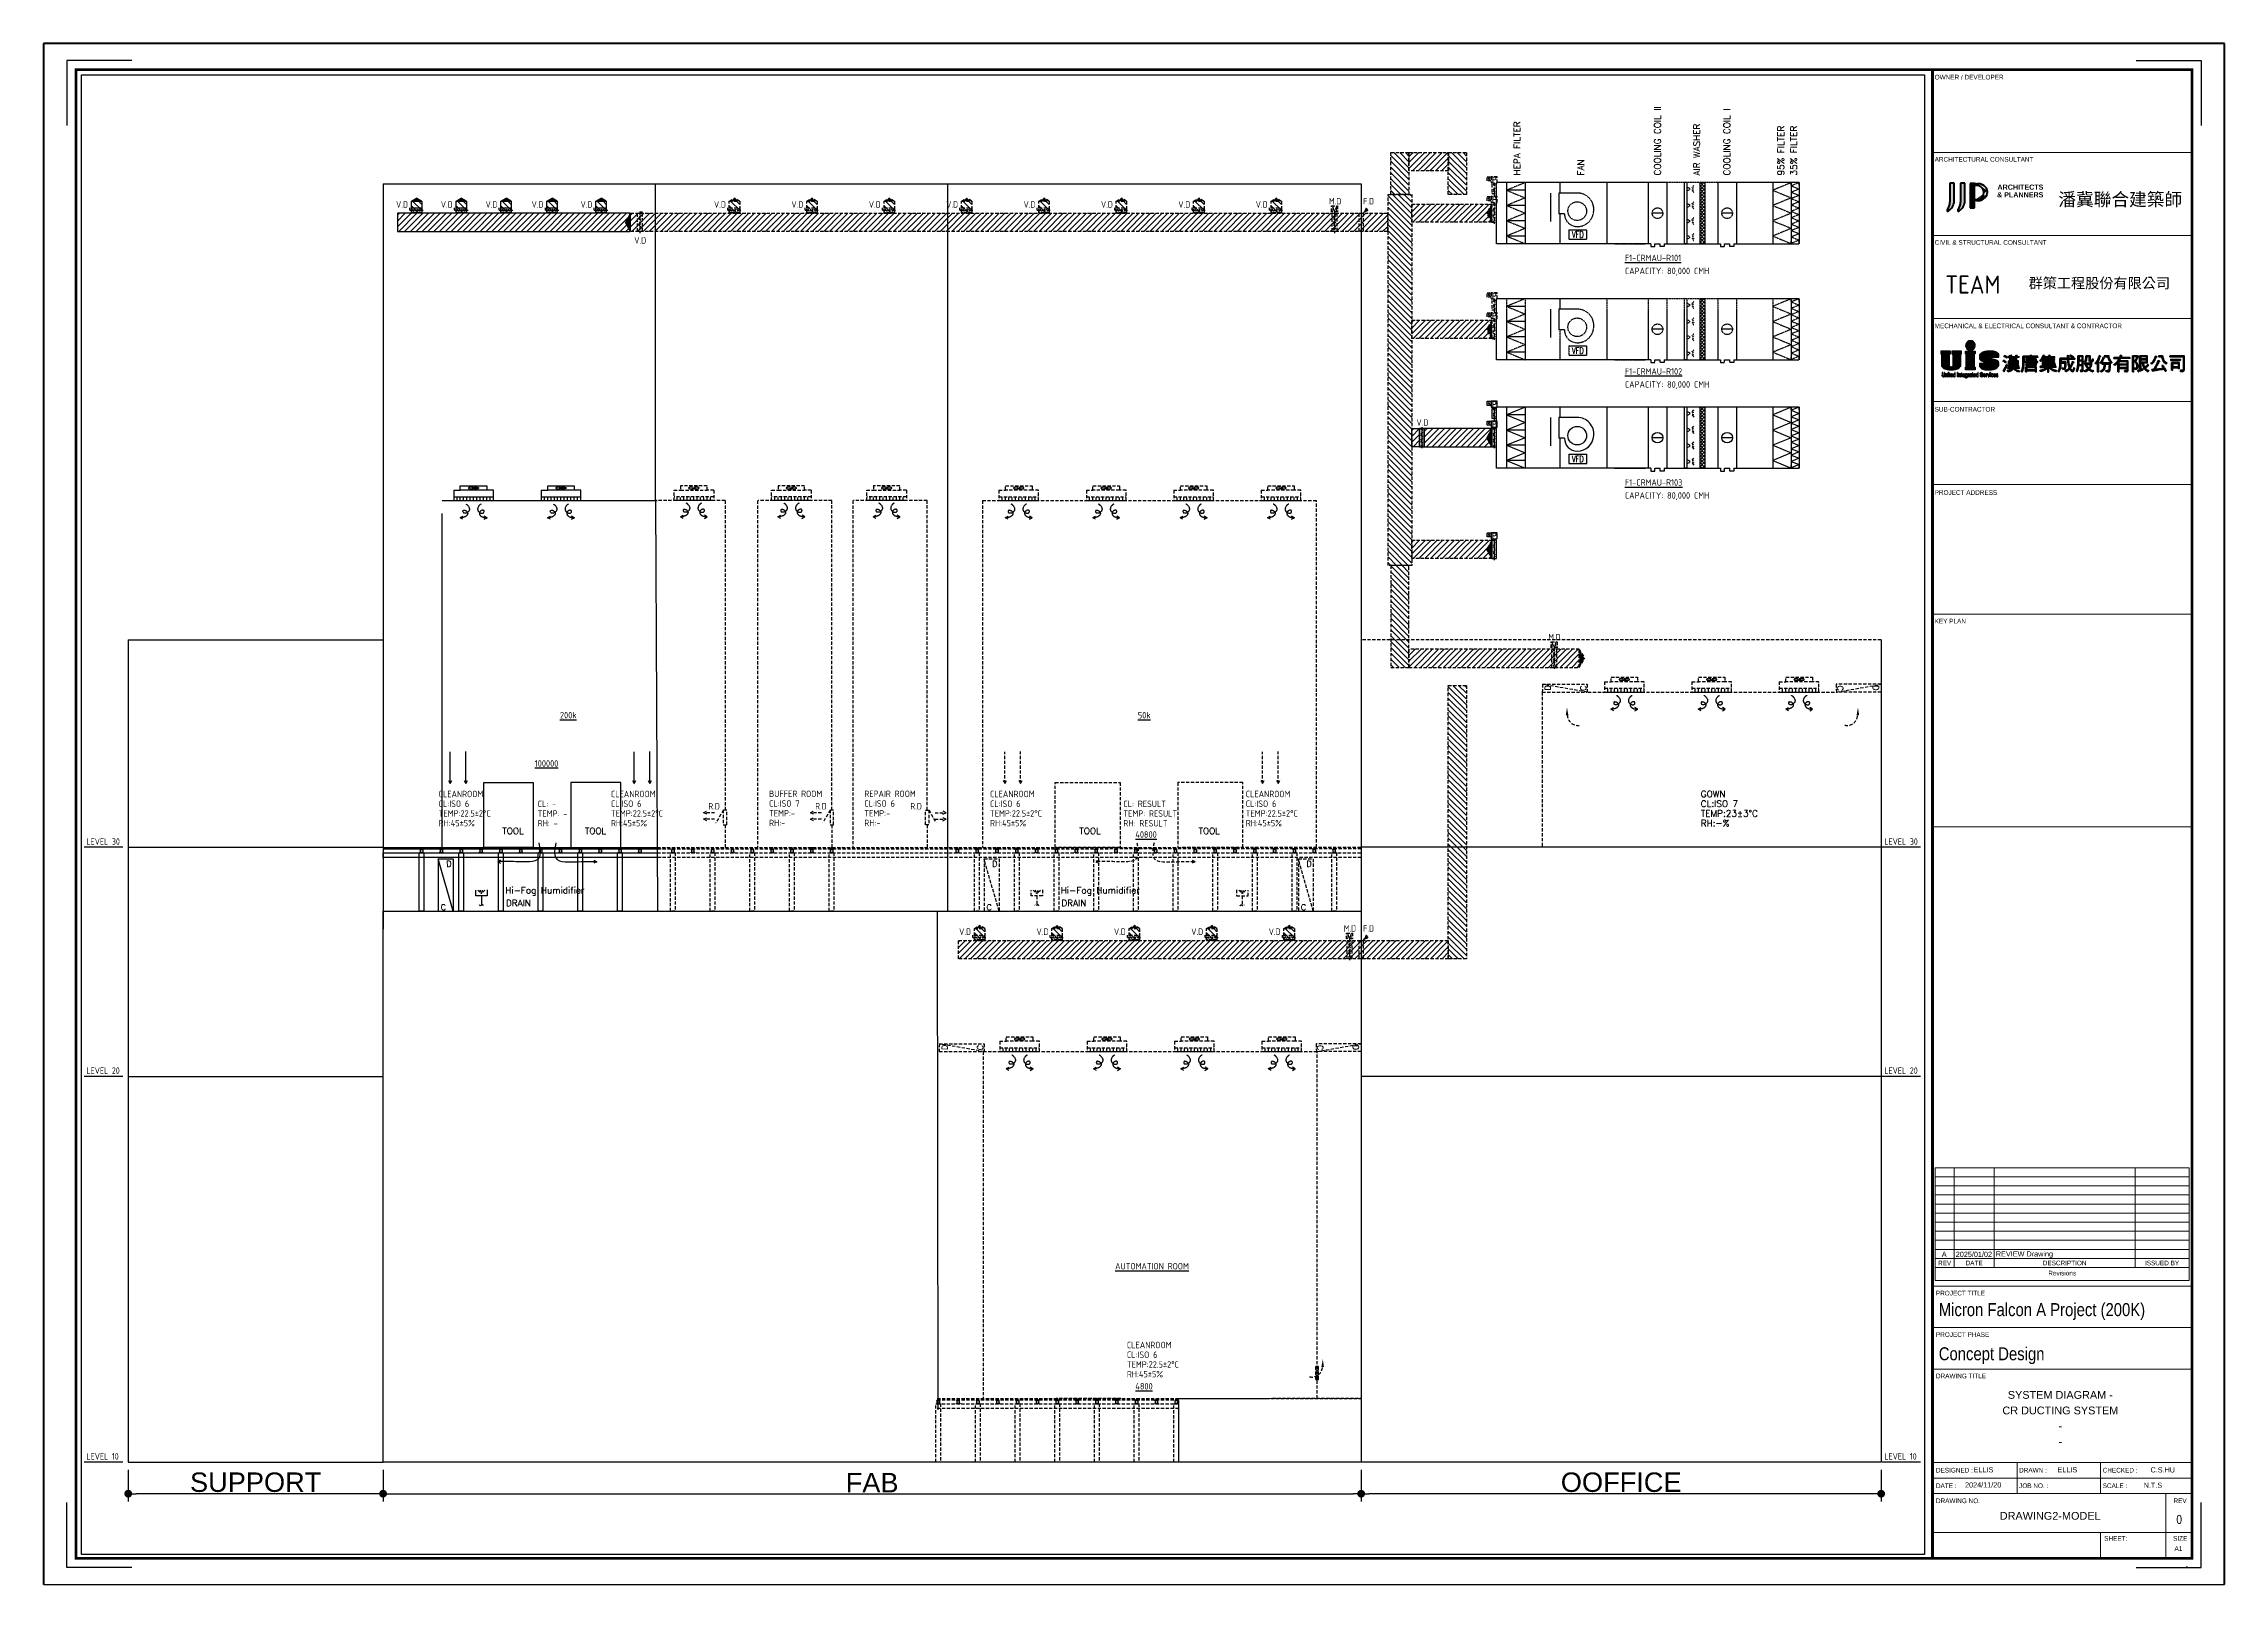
# Paper-space layout '00' of a CAD drawing. Extents: x 22 to 862, y -5 to 589.
# The model-space entities are those that its viewports show. They can reach past a viewport. Long polylines and large blocks are cut down to what shows.
import ezdxf
from ezdxf.enums import TextEntityAlignment as Align

# ---------------------------------------------------------------- set-up
doc = ezdxf.new("R2010")
doc.units = 0
doc.header["$LTSCALE"] = 10
doc.linetypes.add('HIDDEN2', pattern=[0.1875, 0.125, -0.0625])
for name, color, linetype in [('A-DETL-01', 1, 'Continuous'), ('FALTTR$0$A3', 7, 'Continuous'), ('FALTTR$0$UIS-mM', 164, 'Continuous'), ('M-CEQPM-MAU', 22, 'Continuous'), ('M-CEQPM-TEXT', 3, 'Continuous'), ('M-CMDUCT-LINE', 15, 'Continuous'), ('M-CMDUCT-TEXT', 3, 'Continuous'), ('M-EQPM-TXT', 4, 'Continuous'), ('M-HVAC-CMDUCT', 150, 'Continuous'), ('M-HVAC-DAPR', 2, 'Continuous'), ('txt', 2, 'Continuous'), ('U-EX-TXT', 4, 'Continuous')]:
    doc.layers.add(name, color=color, linetype=linetype)
for name, color, linetype, lineweight in [('FALISU$0$ZS__A0NO7', 255, 'Continuous', 5), ('FALTTR$0$A-ANNO-NOTE', 7, 'Continuous', 70), ('FALTTR$0$G-ANNO-TTLB', 7, 'Continuous', 70), ('FALTTR$0$ZS__A0NO7', 255, 'Continuous', 5), ('ZS__A0NO7', 255, 'Continuous', 5)]:
    doc.layers.add(name, color=color, linetype=linetype, lineweight=lineweight)
doc.styles.add('AA-TXT', font='isocp.shx', dxfattribs={"bigfont": 'chineset.shx'})
doc.styles.add('FALISU$0$MIC-NAME', font='arial.ttf')
doc.styles.add('FALISU$0$PSC-EN', font='arial.ttf', dxfattribs={"width": 0.8})
doc.styles.add('FALTTR$0$ISOCP_B', font='', dxfattribs={"height": 7})
doc.styles.add('FALTTR$0$MIC-Arial', font='arial.ttf', dxfattribs={"height": 3})
doc.styles.add('FALTTR$0$MIC-Arial Narrow', font='ARIALN.TTF', dxfattribs={"height": 1.8})
doc.styles.add('FALTTR$0$Sitka Small_B', font='', dxfattribs={"width": 0.9, "height": 2})
doc.styles.add('FALTTR$0$微軟正黑體_B', font='', dxfattribs={"height": 5})
doc.styles.add('FALTTR$0$新細明體_B', font='', dxfattribs={"height": 4})
doc.styles.add('STDTEXT', font='simplex.shx', dxfattribs={"bigfont": 'china.shx'})
doc.styles.add('TITLE-NAME', font='arial.ttf')
doc.styles.get('FALTTR$0$ISOCP_B').set_extended_font_data('ISOCP', bold=True)
doc.styles.get('FALTTR$0$Sitka Small_B').set_extended_font_data('Sitka Small', bold=True)
doc.styles.get('FALTTR$0$微軟正黑體_B').set_extended_font_data('Microsoft JhengHei', bold=True)
doc.styles.get('FALTTR$0$新細明體_B').set_extended_font_data('PMingLiU', bold=True)
doc.dimstyles.new('10-dim', dxfattribs={"dimscale": 10, "dimtxt": 0.25, "dimasz": 0.1, "dimexe": 0.1, "dimexo": 0.1, "dimgap": 0.05, "dimtad": 1, "dimdec": 0, "dimlfac": 100, "dimdsep": 46, "dimtxsty": 'AA-TXT', "dimblk": 'DOT', "dimcen": 2, "dimclrd": 256, "dimclre": 256, "dimclrt": 256, "dimazin": 0, "dimtfac": 1, "dimtdec": 0, "dimtix": 1, "dimtmove": 2, "dimatfit": 3, "dimldrblk": 'CIR', "dimfxl": 1, "dimtvp": 1, "dimtolj": 1, "dimtzin": 0, "dimarcsym": 0})
pattern_1 = [(45, (42552.557, 85274.338), (-1.122532, 1.122532), [])]

psp = doc.layouts.new('00')

msp = doc.modelspace()

# ---------------------------------------------------------------- texts
at = {"layer": 'DEFPOINTS', "style": 'AA-TXT'}
msp.add_text('%%U100000', height=2.5, dxfattribs=at).set_placement((41540.408, 85241.697), align=Align.MIDDLE_LEFT)
at = {"layer": 'DEFPOINTS', "color": 252, "linetype": 'HIDDEN2', "style": 'AA-TXT'}
for s, p in [('%%U40800', (41772.035, 85214.304)), ('%%U4800', (41772.035, 85001.585))]:
    msp.add_text(s, height=2.5, dxfattribs=at).set_placement(p, align=Align.MIDDLE_LEFT)
at = {"layer": 'M-CEQPM-MAU', "color": 252, "linetype": 'HIDDEN2', "ltscale": 0.1, "style": 'STDTEXT', "width": 0.7}
for p in [(41942.671, 85445.642), (41942.671, 85400.863)]:
    msp.add_text('VFD', height=2.5, dxfattribs=at).set_placement(p, align=Align.MIDDLE)
at = {"layer": 'M-CEQPM-MAU', "ltscale": 0.1, "style": 'STDTEXT', "width": 0.7}
msp.add_text('VFD', height=2.5, dxfattribs=at).set_placement((41942.671, 85359.083), align=Align.MIDDLE)
at = {"layer": 'M-CEQPM-MAU', "color": 252, "linetype": 'HIDDEN2', "style": 'STDTEXT'}
for s, rotation, p in [('D', 89, (41931.041, 85270.828)), ('C', 89, (41944.766, 85270.731)), ('C', 271, (42043.842, 85270.731)), ('D', 271, (42057.567, 85270.828)), ('D', 1, (41717.818, 85203.015)), ('D', 1, (41839.032, 85203.015)), ('C', 1, (41715.64, 85186.249)), ('C', 1, (41836.854, 85186.249)), ('D', 89, (41698.478, 85132.226)), ('C', 89, (41712.203, 85132.129)), ('C', 271, (41843.301, 85132.129)), ('D', 271, (41857.026, 85132.226))]:
    msp.add_text(s, height=2.25, rotation=rotation, dxfattribs=at).set_placement(p, align=Align.MIDDLE)
at = {"layer": 'M-CEQPM-MAU', "style": 'STDTEXT'}
for s, p in [('TOOL', (41527.883, 85215.681)), ('TOOL', (41559.734, 85215.681)), ('Hi-Fog Humidifier', (41529.042, 85192.817))]:
    msp.add_text(s, height=2.5, dxfattribs=at).set_placement(p, align=Align.MIDDLE_LEFT)
at = {"layer": 'M-CEQPM-MAU', "color": 252, "linetype": 'HIDDEN2', "style": 'STDTEXT'}
for s, p in [('TOOL', (41750.44, 85215.681)), ('TOOL', (41796.388, 85215.681)), ('Hi-Fog Humidifier', (41743.242, 85192.817))]:
    msp.add_text(s, height=2.5, dxfattribs=at).set_placement(p, align=Align.MIDDLE_LEFT)
at = {"layer": 'M-CEQPM-MAU', "style": 'STDTEXT'}
for s, p in [('D', (41507.339, 85203.015)), ('C', (41505.161, 85186.249))]:
    msp.add_text(s, height=2.25, rotation=1, dxfattribs=at).set_placement(p, align=Align.MIDDLE)
msp.add_text('DRAIN', height=2.5, dxfattribs=at).set_placement((41529.3, 85186.634))
at = {"layer": 'M-CEQPM-MAU', "color": 252, "linetype": 'HIDDEN2', "style": 'STDTEXT'}
msp.add_text('DRAIN', height=2.5, dxfattribs=at).set_placement((41743.5, 85186.634))
at = {"layer": 'M-CEQPM-TEXT', "style": 'AA-TXT', "width": 0.8}
for s, p in [('LEVEL 30', (41367.523, 85210.342)), ('LEVEL 30', (42060.886, 85210.342)), ('LEVEL 20', (41367.523, 85122.024)), ('LEVEL 20', (42060.886, 85122.024)), ('LEVEL 10', (41367.523, 84973.31)), ('LEVEL 10', (42060.886, 84973.31))]:
    msp.add_text(s, height=2.5, dxfattribs=at).set_placement(p)
at = {"layer": 'M-CMDUCT-TEXT', "style": 'STDTEXT'}
for s, p in [('HEPA FILTER', (41919.191, 85468.377)), ('COOLING COIL II', (41973.396, 85468.377)), ('AIR WASHER', (41988.512, 85468.329)), ('COOLING COIL I', (42000.151, 85468.377)), ('95% FILTER', (42020.969, 85468.377)), ('35% FILTER', (42025.932, 85468.377)), ('FAN', (41943.807, 85468.377))]:
    msp.add_text(s, height=2.5, rotation=90, dxfattribs=at).set_placement(p, align=Align.MIDDLE_LEFT)
at = {"layer": 'M-CMDUCT-TEXT', "color": 252, "linetype": 'HIDDEN2', "style": 'STDTEXT'}
for s, p in [('GOWN', (41990.096, 85229.93)), ('CL:ISO 7', (41990.096, 85226.18)), ('TEMP:23%%P3%%DC', (41990.096, 85222.43)), ('RH:-%%%', (41990.096, 85218.68))]:
    msp.add_text(s, height=2.5, dxfattribs=at).set_placement(p, align=Align.MIDDLE_LEFT)
at = {"layer": 'M-EQPM-TXT', "style": 'AA-TXT'}
for s, p in [('%%UF1-CRMAU-R101', (41960.813, 85435.332)), ('%%UF1-CRMAU-R102', (41960.813, 85391.577)), ('%%UF1-CRMAU-R103', (41960.813, 85348.773))]:
    msp.add_text(s, height=2.5, dxfattribs=at).set_placement(p)
at = {"layer": 'M-EQPM-TXT', "color": 3, "style": 'AA-TXT'}
for p in [(41960.813, 85430.332), (41960.813, 85386.577), (41960.813, 85343.773)]:
    msp.add_text('CAPACITY: 80,000 CMH', height=2.5, dxfattribs=at).set_placement(p)
for s, p in [('%%U200k', (41550.127, 85260.297)), ('CLEANROOM', (41503.336, 85229.93)), ('CL:ISO 6', (41503.336, 85226.18)), ('CL: -', (41541.53, 85226.139)), ('CLEANROOM', (41569.778, 85229.93)), ('CL:ISO 6', (41569.778, 85226.18)), ('TEMP:22.5%%P2%%DC', (41503.336, 85222.43)), ('RH:45%%P5%%%', (41503.336, 85218.68)), ('TEMP: -', (41541.53, 85222.389)), ('RH: -', (41541.53, 85218.639)), ('TEMP:22.5%%P2%%DC', (41569.778, 85222.43)), ('RH:45%%P5%%%', (41569.778, 85218.68))]:
    msp.add_text(s, height=2.5, dxfattribs=at).set_placement(p, align=Align.MIDDLE_LEFT)
at = {"layer": 'M-EQPM-TXT', "color": 252, "linetype": 'HIDDEN2', "style": 'AA-TXT'}
for s, p in [('%%U50k', (41772.97, 85260.297)), ('BUFFER ROOM', (41630.784, 85230.002)), ('CL:ISO 7', (41630.784, 85226.252)), ('REPAIR ROOM', (41667.489, 85230.002)), ('CL:ISO 6', (41667.489, 85226.252)), ('CLEANROOM', (41715.964, 85229.93)), ('CL:ISO 6', (41715.964, 85226.18)), ('CL: RESULT', (41767.399, 85226.139)), ('CLEANROOM', (41814.595, 85229.93)), ('CL:ISO 6', (41814.595, 85226.18)), ('TEMP:-', (41630.784, 85222.502)), ('RH:-', (41630.784, 85218.752)), ('TEMP:-', (41667.489, 85222.502)), ('RH:-', (41667.489, 85218.752)), ('TEMP:22.5%%P2%%DC', (41715.964, 85222.43)), ('RH:45%%P5%%%', (41715.964, 85218.68)), ('TEMP: RESULT', (41767.399, 85222.389)), ('RH: RESULT', (41767.399, 85218.639)), ('TEMP:22.5%%P2%%DC', (41814.595, 85222.43)), ('RH:45%%P5%%%', (41814.595, 85218.68)), ('%%UAUTOMATION ROOM', (41764.24, 85047.865)), ('CLEANROOM', (41768.753, 85017.498)), ('TEMP:22.5%%P2%%DC', (41768.753, 85009.998)), ('CL:ISO 6', (41768.753, 85013.748)), ('RH:45%%P5%%%', (41768.753, 85006.248))]:
    msp.add_text(s, height=2.5, dxfattribs=at).set_placement(p, align=Align.MIDDLE_LEFT)
at = {"layer": 'M-HVAC-DAPR', "color": 252, "linetype": 'HIDDEN2', "style": 'STDTEXT'}
for s, height, p in [('s', 1.5, (41908.489, 85467.09)), ('P', 2, (41910.439, 85466.74)), ('M', 2, (41848.876, 85455.54)), ('s', 1.5, (41908.489, 85459.456)), ('P', 2, (41910.439, 85459.106)), ('s', 1.5, (41908.489, 85422.311)), ('P', 2, (41910.439, 85421.961)), ('s', 1.5, (41908.489, 85414.677)), ('P', 2, (41910.439, 85414.327)), ('M', 2, (41933.51, 85287.463)), ('M', 2, (41854.613, 85175.174))]:
    msp.add_text(s, height=height, dxfattribs=at).set_placement(p, align=Align.MIDDLE)
at = {"layer": 'M-HVAC-DAPR', "style": 'STDTEXT'}
for s, height, p in [('s', 1.5, (41908.489, 85380.531)), ('P', 2, (41910.439, 85380.181)), ('s', 1.5, (41908.489, 85372.897)), ('P', 2, (41910.439, 85372.547))]:
    msp.add_text(s, height=height, dxfattribs=at).set_placement(p, align=Align.MIDDLE)
at = {"layer": 'M-HVAC-DAPR', "ltscale": 0.1, "style": 'STDTEXT'}
for s, height, p in [('s', 1.5, (41908.489, 85372.897)), ('P', 2, (41910.439, 85372.547))]:
    msp.add_text(s, height=height, dxfattribs=at).set_placement(p, align=Align.MIDDLE)
at = {"layer": 'M-HVAC-DAPR', "color": 252, "linetype": 'HIDDEN2', "ltscale": 0.1, "style": 'STDTEXT'}
for s, height, p in [('s', 1.5, (41908.489, 85329.833)), ('P', 2, (41910.439, 85329.483))]:
    msp.add_text(s, height=height, dxfattribs=at).set_placement(p, align=Align.MIDDLE)
at = {"layer": 'U-EX-TXT', "style": 'AA-TXT', "width": 0.8}
for p in [(41489.208, 85457.205), (41506.47, 85457.205), (41523.732, 85457.205), (41541.482, 85457.205), (41560.373, 85457.205), (41882.72, 85373.168)]:
    msp.add_text('V.D', height=2.5, dxfattribs=at).set_placement(p, align=Align.MIDDLE_CENTER)
at = {"layer": 'U-EX-TXT', "color": 252, "linetype": 'HIDDEN2', "style": 'AA-TXT', "width": 0.8}
for s, p in [('V.D', (41611.833, 85457.205)), ('V.D', (41641.676, 85457.205)), ('V.D', (41671.519, 85457.205)), ('V.D', (41701.362, 85457.205)), ('V.D', (41731.205, 85457.205)), ('V.D', (41761.047, 85457.205)), ('V.D', (41790.89, 85457.205)), ('V.D', (41820.733, 85457.205)), ('M.D', (41849.051, 85458.462)), ('F.D', (41861.971, 85458.462)), ('V.D', (41581.08, 85443.333)), ('M.D', (41933.685, 85290.384)), ('R.D', (41609.569, 85225.203)), ('R.D', (41650.779, 85225.203)), ('R.D', (41687.484, 85225.203)), ('V.D', (41706.362, 85176.839)), ('V.D', (41736.205, 85176.839)), ('V.D', (41766.047, 85176.839)), ('V.D', (41795.89, 85176.839)), ('V.D', (41825.733, 85176.839)), ('M.D', (41854.789, 85178.095)), ('F.D', (41861.971, 85178.095))]:
    msp.add_text(s, height=2.5, dxfattribs=at).set_placement(p, align=Align.MIDDLE_CENTER)

# ---------------------------------------------------------------- blocks, each defined once
blk = doc.blocks.new('FALNAME')
at = {"layer": 'ZS__A0NO7', "color": 255, "style": 'TITLE-NAME'}
for tag, p in [('DRAWINGTITLE1', (799.24, 66.55)), ('DRAWINGTITLE2', (799.24, 60.55)), ('DRAWINGTITLE3', (799.24, 54.55)), ('DRAWINGTITLE4', (799.24, 48.55))]:
    blk.add_attdef(tag, text='', height=3, dxfattribs=at).set_placement(p, align=Align.CENTER)
for tag, p in [('DESIGNED', (765.8, 39.18)), ('DRAWN', (798.15, 39.18)), ('SCALE', (831.36, 33.23)), ('CHECK', (833.99, 39.15))]:
    blk.add_attdef(tag, text='', height=2, dxfattribs=at).set_placement(p, align=Align.MIDDLE_LEFT)
blk = doc.blocks.new('FALTTR$0$new block')
h = blk.add_hatch(color=114)
h.paths.add_polyline_path([(28.34, 7.27), (28.46, 7.54), (28.59, 7.83), (28.72, 8.14), (28.76, 8.24), (28.74, 8.28), (28.59, 8.63), (28.54, 8.67), (28.49, 8.62), (28.48, 8.59), (28.36, 8.34), (28.23, 8.06), (28.1, 7.78), (28, 7.59), (27.85, 7.32), (27.7, 7.07), (27.55, 6.83), (27.51, 6.78), (27.33, 6.53), (27.15, 6.33), (27.12, 6.23), (27.16, 6.16), (27.19, 6.12), (27.47, 5.83), (27.59, 5.73), (27.65, 5.82), (27.69, 6.07), (27.81, 6.26), (27.96, 6.52), (28.09, 6.76), (28.1, 6.79), (28.22, 7.02)])
h.paths.add_polyline_path([(27.52, 9.58), (27.65, 9.49), (27.89, 9.32), (28.12, 9.13), (28.14, 9.15), (28.35, 9.45), (28.4, 9.52), (28.2, 9.67), (27.95, 9.85), (27.89, 9.88), (27.66, 10.02), (27.37, 10.18), (27.31, 10.13), (27.22, 10.02), (27.09, 9.82), (27.25, 9.75)])
h.paths.add_polyline_path([(28.05, 11.87), (27.76, 12.02), (27.69, 11.96), (27.61, 11.85), (27.48, 11.65), (27.61, 11.59), (27.9, 11.44), (28.01, 11.37), (28.25, 11.2), (28.48, 11.02), (28.5, 11.04), (28.72, 11.34), (28.76, 11.41), (28.58, 11.54), (28.32, 11.72), (28.29, 11.74)])
for points in [[(29.79, 11.18), (29.79, 10.24), (29.9, 10.15), (30.17, 10.15), (30.29, 10.24), (30.29, 10.32), (30.29, 10.71), (30.29, 11.18), (32.01, 11.18), (32.01, 10.71), (30.29, 10.71), (30.29, 10.32), (32.01, 10.32), (32.01, 10.24), (32.12, 10.15), (32.4, 10.15), (32.51, 10.24), (32.51, 11.18), (33.34, 11.18), (33.4, 11.3), (33.4, 11.52), (33.34, 11.6), (32.51, 11.6), (32.51, 11.8), (32.58, 11.94), (32.65, 12.04), (32.52, 12.11), (32.12, 12.13), (32.01, 12.04), (32.01, 11.6), (30.29, 11.6), (30.29, 11.82), (30.36, 11.96), (30.43, 12.07), (30.3, 12.14), (29.9, 12.16), (29.79, 12.07), (29.79, 11.6), (29.04, 11.6), (28.99, 11.52), (28.99, 11.3), (29.04, 11.18)], [(30.95, 8.6), (30.95, 8.21), (31.43, 8.21), (31.43, 8.6)], [(37.57, 9.68), (35.65, 9.68), (35.57, 9.56), (35.57, 9.35), (35.65, 9.24), (37.57, 9.24), (40.54, 9.24), (40.62, 9.35), (40.62, 9.56), (40.54, 9.68)], [(39.51, 10.2), (39.51, 9.68), (40.01, 9.68), (40.01, 10.57), (39.9, 10.66), (37.57, 10.66), (35.98, 10.66), (35.9, 10.54), (35.9, 10.32), (35.98, 10.2)], [(35.98, 8.65), (35.9, 8.54), (35.9, 8.32), (35.98, 8.21), (37.57, 8.21), (39.9, 8.21), (40.01, 8.32), (40.01, 9.24), (39.51, 9.24), (39.51, 8.65)], [(31.95, 6.72), (31.74, 6.92), (31.64, 7.01), (33.45, 7.01), (33.51, 7.13), (33.51, 7.35), (33.45, 7.43), (31.41, 7.43), (31.39, 7.49), (31.39, 7.49), (31.42, 7.79), (30.94, 7.79), (30.93, 7.72), (30.86, 7.44), (30.86, 7.43), (28.93, 7.43), (28.87, 7.35), (28.87, 7.13), (28.93, 7.01), (30.65, 7.01), (30.63, 6.98), (30.41, 6.78), (30.32, 6.72), (30.09, 6.58), (29.81, 6.46), (29.49, 6.35), (29.31, 6.28), (29.02, 6.2), (28.73, 6.15), (28.77, 6.05), (28.99, 5.77), (29.12, 5.65), (29.17, 5.66), (29.49, 5.77), (29.72, 5.85), (30.02, 5.98), (30.28, 6.12), (30.51, 6.26), (30.72, 6.41), (30.8, 6.48), (31.01, 6.69), (31.18, 6.92), (31.28, 6.78), (31.48, 6.55), (31.64, 6.4), (31.9, 6.21), (31.95, 6.17), (32.19, 6.03), (32.48, 5.88), (32.63, 5.81), (32.91, 5.72), (33.2, 5.65), (33.32, 5.71), (33.36, 5.76), (33.57, 5.98), (33.59, 6.07), (33.54, 6.1), (33.42, 6.12), (33.13, 6.17), (33.06, 6.18), (32.78, 6.27), (32.5, 6.39), (32.39, 6.44), (32.13, 6.59)], [(30.95, 8.21), (29.23, 8.21), (29.17, 8.12), (29.17, 7.9), (29.23, 7.79), (30.94, 7.79), (33.15, 7.79), (33.2, 7.9), (33.2, 8.12), (33.15, 8.21)]]:
    blk.add_hatch(color=114).paths.add_polyline_path(points)
h = blk.add_hatch(color=114)
h.paths.add_polyline_path([(33.04, 8.6), (33.15, 8.67), (33.15, 9.84), (33.04, 9.93), (31.43, 9.93), (31.43, 10.32), (30.95, 10.32), (30.95, 9.93), (29.34, 9.93), (29.23, 9.84), (29.23, 8.67), (29.34, 8.6), (30.95, 8.6)])
h.paths.add_polyline_path([(31.43, 8.98), (31.43, 9.54), (32.65, 9.54), (32.65, 8.98)], flags=16)
h.paths.add_polyline_path([(30.95, 8.98), (29.73, 8.98), (29.73, 9.54), (30.95, 9.54)], flags=16)
at = {"layer": 'FALTTR$0$UIS-mM'}
for points in [[(13.74, 14.17), (15.39, 14.17, 4.273121)], [(40.54, 11.24), (40.62, 11.34), (40.62, 11.57), (40.54, 11.68), (38.07, 11.68), (38.07, 11.85), (38.14, 12), (38.2, 12.1), (38.08, 12.16), (37.68, 12.18), (37.57, 12.1), (37.57, 11.68), (34.9, 11.68), (34.79, 11.57), (34.79, 9.31), (34.79, 8.98), (34.78, 8.66), (34.76, 8.36), (34.74, 8.09), (34.72, 7.83), (34.69, 7.59), (34.64, 7.3), (34.57, 7.01), (34.5, 6.73), (34.39, 6.42), (34.28, 6.15), (34.15, 5.93), (34.18, 5.83), (34.21, 5.82), (34.44, 5.64), (34.51, 5.62), (34.6, 5.76), (34.74, 6.01), (34.85, 6.28), (34.86, 6.31), (34.96, 6.59), (35.05, 6.87), (35.12, 7.16), (35.16, 7.44), (35.18, 7.52), (35.21, 7.76), (35.24, 8.02), (35.26, 8.31), (35.28, 8.62), (35.28, 8.96), (35.29, 9.31), (35.29, 11.24)], [(42.14, 11.05), (41.97, 10.81), (41.89, 10.7), (41.71, 10.46), (41.5, 10.25), (41.29, 10.06), (41.26, 10.02), (41.31, 9.97), (41.58, 9.87), (41.73, 9.84), (41.77, 9.87), (41.99, 10.07), (42.2, 10.29), (42.32, 10.45), (42.32, 8.18), (42.43, 8.09), (42.7, 8.09), (42.82, 8.18), (42.82, 8.32), (42.82, 8.77), (42.82, 9.21), (42.82, 9.63), (42.82, 10.1), (46.9, 10.1), (46.96, 10.2), (46.96, 10.43), (46.9, 10.52), (42.82, 10.52), (42.82, 10.99), (47.07, 10.99), (47.15, 11.09), (47.15, 11.32), (47.07, 11.43), (42.88, 11.43), (42.89, 11.45), (43, 11.72), (43.12, 11.8), (43.18, 11.88), (43.1, 11.97), (42.62, 12.16), (42.56, 12.11), (42.49, 11.86), (42.39, 11.58), (42.28, 11.34), (42.27, 11.31)], [(42.82, 9.63), (42.82, 9.21), (46.9, 9.21), (46.96, 9.31), (46.96, 9.54), (46.9, 9.63)], [(47.18, 8.32), (47.26, 8.43), (47.26, 8.65), (47.18, 8.77), (42.82, 8.77), (42.82, 8.32)], [(44.72, 11.86), (44.58, 11.62), (44.43, 11.43), (45.03, 11.43), (45.07, 11.49), (45.23, 11.74), (45.37, 11.82), (45.46, 11.88), (45.45, 11.89), (45.28, 11.98), (44.87, 12.16), (44.82, 12.11)], [(44.99, 10.99), (44.48, 10.99), (44.48, 10.52), (44.99, 10.52)], [(44.48, 10.1), (44.48, 9.63), (44.99, 9.63), (44.99, 10.1)], [(44.99, 9.21), (44.48, 9.21), (44.48, 8.77), (44.99, 8.77)], [(55.99, 9.96), (55.99, 9.69), (55.98, 9.36), (55.97, 9.05), (55.96, 8.77), (55.94, 8.49), (55.92, 8.24), (55.91, 8.13), (55.88, 7.83), (55.83, 7.53), (55.78, 7.24), (55.72, 6.96), (55.7, 6.85), (55.6, 6.54), (55.51, 6.27), (55.4, 6.03), (55.44, 5.94), (55.46, 5.93), (55.7, 5.74), (55.76, 5.73), (55.88, 5.94), (55.99, 6.21), (56.08, 6.49), (56.14, 6.66), (56.22, 6.95), (56.28, 7.23), (56.34, 7.52), (56.38, 7.81), (56.4, 7.99), (57.57, 7.99), (57.57, 8.43), (56.44, 8.43), (56.45, 8.56), (56.46, 8.83), (56.47, 9.13), (56.48, 9.44), (56.49, 9.77), (57.57, 9.77), (57.57, 10.2), (56.49, 10.2), (56.49, 11.49), (56.49, 11.93), (56.1, 11.93), (55.99, 11.82)], [(57.57, 11.49), (57.57, 10.2), (57.57, 9.77), (57.57, 8.43), (57.57, 7.99), (57.57, 6.62), (57.48, 6.36), (57.35, 6.3), (56.98, 6.28), (56.93, 6.23), (57.02, 6.03), (57.09, 5.79), (57.18, 5.7), (57.57, 5.78), (57.81, 5.89), (57.85, 5.92), (58.02, 6.14), (58.07, 6.42), (58.07, 11.82), (57.93, 11.93), (56.49, 11.93), (56.49, 11.49)], [(61.49, 8.7), (61.36, 8.94), (61.24, 8.98), (58.63, 8.98), (58.54, 8.88), (58.54, 8.65), (58.63, 8.54), (60.92, 8.54), (60.85, 8.31), (60.75, 8.05), (60.68, 7.88), (60.54, 7.61), (60.38, 7.37), (60.35, 7.34), (60.16, 7.11), (60.12, 7.15), (59.93, 7.38), (59.81, 7.54), (59.66, 7.8), (59.54, 8.07), (59.47, 8.25), (59.38, 8.54), (58.9, 8.54), (58.92, 8.47), (59.02, 8.16), (59.12, 7.89), (59.24, 7.65), (59.32, 7.47), (59.47, 7.22), (59.65, 6.97), (59.82, 6.8), (59.81, 6.78), (59.74, 6.73), (59.51, 6.57), (59.24, 6.43), (58.95, 6.3), (58.68, 6.21), (58.39, 6.14), (58.35, 6.1), (58.39, 6.03), (58.55, 5.8), (58.68, 5.73), (58.9, 5.79), (59.19, 5.89), (59.43, 6), (59.43, 6), (59.7, 6.14), (59.95, 6.3), (60.18, 6.47), (60.26, 6.41), (60.47, 6.27), (60.73, 6.12), (61, 5.98), (61.07, 5.96), (61.36, 5.84), (61.62, 5.75), (61.74, 5.7), (61.81, 5.77), (61.86, 5.81), (62.07, 6.01), (62.1, 6.1), (62.03, 6.14), (61.89, 6.17), (61.58, 6.27), (61.31, 6.37), (61.08, 6.48), (61.04, 6.5), (60.77, 6.64), (60.53, 6.8), (60.54, 6.81), (60.73, 7.03), (60.85, 7.2), (60.99, 7.45), (61.13, 7.74), (61.18, 7.84), (61.28, 8.07), (61.38, 8.36)], [(59.51, 10.78), (59.52, 11.09), (59.52, 11.43), (60.41, 11.43), (60.41, 9.77), (60.49, 9.57), (60.59, 9.53), (60.91, 9.49), (61.46, 9.49), (61.64, 9.51), (61.83, 9.67), (61.89, 9.84), (61.97, 10.12), (62.04, 10.45), (61.95, 10.57), (61.72, 10.66), (61.63, 10.68), (61.57, 10.64), (61.51, 10.33), (61.45, 10.1), (61.27, 9.99), (61.15, 9.99), (60.95, 10.03), (60.91, 10.13), (60.91, 11.77), (60.79, 11.88), (59.13, 11.88), (59.02, 11.77), (59.02, 11.11), (59.01, 10.99), (58.99, 10.69), (58.94, 10.41), (58.92, 10.36), (58.8, 10.11), (58.62, 9.89), (58.38, 9.68), (58.43, 9.58), (58.61, 9.34), (58.74, 9.29), (58.94, 9.44), (59.13, 9.64), (59.19, 9.71), (59.33, 9.96), (59.43, 10.25), (59.47, 10.48)], [(72.42, 10.79), (76.05, 10.79), (76.13, 10.91), (76.13, 11.13), (76.05, 11.24), (72.63, 11.24), (72.65, 11.28), (72.77, 11.55), (72.99, 11.68), (73.07, 11.8), (72.99, 11.9), (72.44, 12.1), (72.33, 12.02), (72.25, 11.78), (72.15, 11.5), (72.05, 11.24), (69.91, 11.24), (69.83, 11.13), (69.83, 10.91), (69.91, 10.79), (71.84, 10.79), (71.8, 10.72), (71.71, 10.55), (71.56, 10.3), (71.39, 10.05), (71.21, 9.81), (71.21, 9.8), (71.02, 9.57), (70.82, 9.35), (70.61, 9.13), (70.4, 8.94), (70.18, 8.75), (69.94, 8.57), (69.89, 8.49), (69.93, 8.44), (69.97, 8.43), (70.24, 8.31), (70.41, 8.29), (70.62, 8.46), (70.85, 8.65), (71.07, 8.85), (71.28, 9.06), (71.41, 9.22), (71.41, 5.73), (71.52, 5.65), (71.8, 5.65), (71.91, 5.73), (71.91, 6.89), (71.91, 7.35), (71.91, 8.24), (71.91, 8.67), (71.91, 9.52), (74.91, 9.52), (74.91, 8.67), (74.91, 8.24), (74.91, 7.35), (74.91, 6.89), (74.91, 6.4), (74.77, 6.23), (74.69, 6.21), (74.43, 6.19), (74.01, 6.18), (73.94, 6.15), (74.03, 5.94), (74.1, 5.7), (74.19, 5.62), (74.52, 5.65), (74.81, 5.7), (75.05, 5.76), (75.32, 5.91), (75.41, 6.12), (75.41, 9.87), (75.27, 9.99), (71.96, 9.99), (72.03, 10.09), (72.12, 10.24), (72.27, 10.49)], [(77.55, 11.49), (78.83, 11.49), (77.89, 9.68), (77.85, 9.56), (77.92, 9.49), (78.1, 9.3), (78.29, 9.07), (78.45, 8.83), (78.59, 8.59), (78.67, 8.4), (78.75, 8.12), (78.78, 7.85), (78.75, 7.59), (78.65, 7.35), (78.5, 7.19), (78.21, 7.13), (77.89, 7.17), (77.8, 7.1), (77.84, 7.02), (77.92, 6.71), (78.1, 6.59), (78.17, 6.59), (78.49, 6.63), (78.71, 6.73), (78.74, 6.74), (78.97, 6.91), (79.14, 7.15), (79.18, 7.26), (79.25, 7.54), (79.27, 7.85), (79.27, 7.94), (79.24, 8.22), (79.16, 8.5), (79.05, 8.79), (79.02, 8.85), (78.86, 9.11), (78.69, 9.34), (78.49, 9.55), (78.44, 9.65), (78.47, 9.76), (79.41, 11.68), (79.23, 11.86), (79.05, 11.91), (77.16, 11.91), (77.05, 11.82), (77.05, 5.76), (77.16, 5.68), (77.44, 5.68), (77.55, 5.76)], [(79.74, 6.44), (79.64, 6.4), (79.34, 6.32), (79.08, 6.26), (79.14, 6.09), (79.27, 5.76), (79.35, 5.65), (79.55, 5.85), (79.77, 5.92), (80.05, 6.01), (80.33, 6.11), (80.61, 6.21), (80.89, 6.32), (81.16, 6.43), (81.17, 6.48), (81.19, 6.85), (81.13, 6.92), (81.1, 6.91), (81.08, 6.9), (80.81, 6.79), (80.53, 6.69), (80.24, 6.59), (80.24, 8.98), (80.24, 9.43), (80.24, 10.24), (80.24, 10.68), (80.24, 11.46), (80.24, 11.91), (79.85, 11.91), (79.74, 11.8)], [(82.3, 11.46), (82.3, 10.68), (82.3, 10.24), (82.3, 9.43), (80.24, 9.43), (80.24, 8.98), (82.69, 8.98), (82.8, 9.1), (82.8, 11.82), (82.69, 11.91), (80.24, 11.91), (80.24, 11.46)], [(82.3, 10.24), (82.3, 10.68), (80.24, 10.68), (80.24, 10.24)], [(81.81, 7.59), (81.8, 7.62), (81.7, 7.85), (81.6, 8.13), (81.51, 8.43), (81.45, 8.67), (81.39, 8.98), (80.93, 8.98), (80.97, 8.79), (81.03, 8.48), (81.1, 8.2), (81.17, 7.96), (81.24, 7.71), (81.35, 7.44), (81.48, 7.17), (81.56, 7.02), (81.72, 6.77), (81.92, 6.52), (82.01, 6.42), (82.23, 6.21), (82.46, 6.03), (82.66, 5.9), (82.9, 5.76), (82.99, 5.7), (83.08, 5.78), (83.14, 5.84), (83.35, 6.04), (83.38, 6.12), (83.33, 6.17), (83.12, 6.26), (82.86, 6.4), (82.64, 6.56), (82.55, 6.63), (82.33, 6.83), (82.15, 7.05), (82.08, 7.15), (82.27, 7.29), (82.5, 7.46), (82.72, 7.66), (82.94, 7.86), (83.16, 8.09), (83.33, 8.13), (83.41, 8.18), (83.41, 8.19), (83.29, 8.32), (82.97, 8.6), (82.89, 8.55), (82.87, 8.52), (82.66, 8.28), (82.46, 8.07), (82.25, 7.89), (82.07, 7.75)], [(95.22, 9.18), (95.11, 9.26), (92.22, 9.26), (92.12, 9.15), (92.12, 6.4), (92.22, 6.31), (92.5, 6.31), (92.61, 6.4), (92.61, 7.17), (92.61, 7.63), (92.61, 8.82), (94.72, 8.82), (94.72, 7.63), (94.72, 7.17), (94.72, 6.89), (94.83, 6.82), (95.11, 6.82), (95.22, 6.89)], [(44.79, 7.85), (44.86, 7.99), (44.93, 8.09), (44.8, 8.16), (44.4, 8.18), (44.29, 8.09), (44.29, 7.85), (41.57, 7.85), (41.48, 7.74), (41.48, 7.51), (41.57, 7.4), (44.05, 7.4), (43.95, 7.33), (43.7, 7.14), (43.48, 7), (43.3, 6.9), (43.03, 6.77), (42.76, 6.65), (42.49, 6.55), (42.45, 6.53), (42.19, 6.46), (41.92, 6.38), (41.62, 6.31), (41.29, 6.23), (41.34, 6.14), (41.39, 6.1), (41.59, 5.88), (41.68, 5.79), (41.76, 5.8), (42.01, 5.87), (42.42, 6.01), (42.57, 6.06), (42.85, 6.18), (43.12, 6.3), (43.37, 6.43), (43.62, 6.57), (43.87, 6.73), (44.12, 6.91), (44.29, 7.03), (44.29, 5.68), (44.4, 5.6), (44.68, 5.6), (44.79, 5.68), (44.79, 7.2), (44.83, 7.17), (45.06, 6.97), (45.29, 6.8), (45.47, 6.67), (45.71, 6.51), (45.97, 6.36), (46.26, 6.21), (46.4, 6.14), (46.64, 6.04), (46.92, 5.93), (47.21, 5.83), (47.54, 5.73), (47.61, 5.8), (47.67, 5.87), (47.88, 6.1), (47.96, 6.18), (47.77, 6.21), (47.48, 6.28), (47.2, 6.36), (46.92, 6.45), (46.62, 6.56), (46.34, 6.67), (46.08, 6.8), (45.84, 6.92), (45.62, 7.05), (45.38, 7.21), (45.11, 7.4), (47.51, 7.4), (47.6, 7.51), (47.6, 7.74), (47.51, 7.85)], [(92.61, 7.63), (92.61, 7.17), (94.72, 7.17), (94.72, 7.63)]]:
    blk.add_hatch(color=114, dxfattribs=at).paths.add_polyline_path(points)
h = blk.add_hatch(color=256, dxfattribs=at)
edge = h.paths.add_edge_path()
edge.add_line((11.13, 12.59), (11.13, 13.65))
edge.add_line((11.13, 13.65), (7.41, 13.65))
edge.add_line((7.41, 13.65), (7.41, 12.59))
edge.add_line((7.41, 12.59), (7.49, 12.59))
edge.add_arc((7.49, 12.34), 0.246, 0, 90, ccw=False)
edge.add_line((7.73, 12.34), (7.73, 7.93))
edge.add_arc((7.49, 7.93), 0.246, 316.57841, 360, ccw=False)
edge.add_arc((7.12, 8.28), 0.756, 223.42159, 316.57841, ccw=False)
edge.add_arc((6.75, 7.93), 0.246, 180, 223.42159, ccw=False)
edge.add_line((6.5, 7.93), (6.5, 12.34))
edge.add_arc((6.75, 12.34), 0.246, 90, 180, ccw=False)
edge.add_line((6.75, 12.59), (6.82, 12.59))
edge.add_line((6.82, 12.59), (6.82, 13.65))
edge.add_line((6.82, 13.65), (3.1, 13.65))
edge.add_line((3.1, 13.65), (3.1, 12.59))
edge.add_line((3.1, 12.59), (3.17, 12.59))
edge.add_arc((3.17, 12.34), 0.246, 0, 90, ccw=False)
edge.add_line((3.42, 12.34), (3.42, 7.98))
edge.add_arc((3.66, 7.98), 0.246, 180, 208.54169)
edge.add_arc((6.17, 9.81), 3.35, 215.59317, 271.44221)
edge.add_line((6.25, 6.47), (7.98, 6.47))
edge.add_arc((8.06, 9.81), 3.35, 268.55779, 324.40683)
edge.add_arc((10.57, 7.98), 0.246, 331.45831, 360)
edge.add_line((10.82, 7.98), (10.82, 12.34))
edge.add_arc((11.06, 12.34), 0.246, 90, 180, ccw=False)
edge.add_line((11.06, 12.59), (11.13, 12.59))
h = blk.add_hatch(color=256, dxfattribs=at)
edge = h.paths.add_edge_path()
edge.add_line((16.36, 13.65), (16.36, 12.59))
edge.add_line((16.36, 12.59), (16.29, 12.59))
edge.add_arc((16.29, 12.34), 0.246, 90, 180)
edge.add_line((16.04, 12.34), (16.04, 7.78))
edge.add_arc((16.29, 7.78), 0.246, 180, 270)
edge.add_line((16.29, 7.53), (16.36, 7.53))
edge.add_line((16.36, 7.53), (16.36, 6.47))
edge.add_line((16.36, 6.47), (12.64, 6.47))
edge.add_line((12.64, 6.47), (12.64, 7.53))
edge.add_line((12.64, 7.53), (12.71, 7.53))
edge.add_arc((12.71, 7.78), 0.246, 270, 360)
edge.add_line((12.96, 7.78), (12.96, 12.34))
edge.add_arc((12.71, 12.34), 0.246, 0, 90)
edge.add_line((12.71, 12.59), (12.64, 12.59))
edge.add_line((12.64, 12.59), (12.64, 13.65))
edge.add_line((12.64, 13.65), (16.36, 13.65))
h = blk.add_hatch(color=256, dxfattribs=at)
edge = h.paths.add_edge_path()
edge.add_arc((20.8, 11.43), 2.79, 163.90838, 194.77331)
edge.add_arc((19.32, 11.16), 1.3, 199.89373, 250.14073)
edge.add_arc((22.62, 18.14), 9.01, 245.45515, 257.7448)
edge.add_line((20.71, 9.33), (21.93, 8.98))
edge.add_arc((21.83, 8.28), 0.698, -190.33355, 82.22693, ccw=False)
edge.add_arc((21.85, 8.43), 0.706, 142.10266, 181.47007, ccw=False)
edge.add_line((21.3, 8.86), (18.06, 8.86))
edge.add_line((18.06, 8.86), (18.06, 7.69))
edge.add_arc((20.82, 10.18), 3.71, 222.03631, 271.70641)
edge.add_line((20.93, 6.47), (22.66, 6.47))
edge.add_arc((22.64, 9.89), 3.42, 270.29875, 324.94484)
edge.add_arc((22.76, 8.69), 2.79, 343.90838, 374.77331)
edge.add_arc((24.24, 8.96), 1.3, 19.89373, 70.14073)
edge.add_arc((21.21, 2.03), 8.85, 66.98662, 79.38447)
edge.add_line((22.84, 10.73), (21.63, 11.14))
edge.add_arc((21.73, 11.83), 0.689, -9.65427, 261.54765, ccw=False)
edge.add_arc((21.7, 11.69), 0.706, -33.3407, 1.47007, ccw=False)
edge.add_line((22.29, 11.3), (25.49, 11.3))
edge.add_line((25.49, 11.3), (25.49, 12.52))
edge.add_arc((22.85, 10.03), 3.63, 43.32536, 93.53692)
edge.add_line((22.63, 13.65), (20.9, 13.65))
edge.add_arc((20.92, 10.23), 3.42, 90.29875, 144.94484)
h = blk.add_hatch(color=114, dxfattribs=at)
h.paths.add_polyline_path([(37.57, 10.66), (38.07, 10.66), (38.07, 11.24), (37.57, 11.24)])
h.paths.add_polyline_path([(38.07, 10.2), (37.57, 10.2), (37.57, 9.68), (38.07, 9.68)])
h.paths.add_polyline_path([(37.57, 9.24), (37.57, 8.65), (38.07, 8.65), (38.07, 9.24)])
h.paths.add_polyline_path([(37.57, 8.21), (37.57, 7.65), (38.07, 7.65), (38.07, 8.21)])
h = blk.add_hatch(color=114, dxfattribs=at)
h.paths.add_polyline_path([(53.48, 11.53), (53.72, 11.39), (53.97, 11.23), (54.21, 11.06), (54.22, 11.08), (54.42, 11.37), (54.46, 11.43), (54.43, 11.46), (54.2, 11.61), (53.92, 11.79), (53.8, 11.86), (53.54, 11.99), (53.24, 12.13), (53.17, 12.08), (53.09, 11.97), (52.96, 11.77), (53.19, 11.68)])
h.paths.add_polyline_path([(52.52, 10.91), (52.52, 11.08), (52.51, 11.37), (52.51, 11.68), (52.57, 11.86), (52.63, 11.96), (52.5, 12.03), (52.04, 12.07), (51.99, 11.98), (51.99, 11.78), (52, 11.47), (52.01, 11.18), (52.02, 10.91), (49.18, 10.91), (49.07, 10.79), (49.07, 9.1), (49.07, 8.9), (49.06, 8.57), (49.05, 8.28), (49.02, 8), (48.99, 7.74), (48.97, 7.59), (48.91, 7.3), (48.84, 7.01), (48.75, 6.73), (48.65, 6.49), (48.52, 6.22), (48.38, 6.01), (48.41, 5.91), (48.44, 5.9), (48.67, 5.71), (48.74, 5.7), (48.82, 5.8), (48.98, 6.05), (49.1, 6.31), (49.2, 6.53), (49.3, 6.82), (49.39, 7.1), (49.44, 7.37), (49.48, 7.57), (49.51, 7.82), (49.54, 8.1), (49.56, 8.4), (49.57, 8.74), (49.57, 9.1), (51.04, 9.1), (51.02, 8.76), (51, 8.43), (50.98, 8.16), (50.96, 7.95), (50.94, 7.82), (50.89, 7.49), (50.82, 7.28), (50.74, 7.16), (50.49, 7.07), (50.45, 7.07), (50.17, 7.11), (49.88, 7.2), (49.88, 7.15), (49.97, 6.96), (50.05, 6.71), (50.15, 6.59), (50.49, 6.54), (50.8, 6.57), (51.04, 6.67), (51.18, 6.85), (51.2, 6.88), (51.28, 7.11), (51.35, 7.4), (51.4, 7.76), (51.42, 7.89), (51.44, 8.12), (51.46, 8.38), (51.47, 8.69), (51.48, 9.04), (51.49, 9.43), (51.4, 9.54), (49.57, 9.54), (49.57, 10.45), (52.04, 10.45), (52.06, 10.17), (52.08, 9.88), (52.11, 9.61), (52.12, 9.54), (52.16, 9.24), (52.2, 8.94), (52.25, 8.65), (52.31, 8.36), (52.37, 8.08), (52.45, 7.79), (52.54, 7.51), (52.64, 7.23), (52.59, 7.19), (52.41, 7.01), (52.2, 6.81), (51.96, 6.63), (51.72, 6.46), (51.65, 6.42), (51.39, 6.26), (51.13, 6.15), (51.07, 6.1), (51.13, 6), (51.31, 5.82), (51.43, 5.73), (51.58, 5.77), (51.71, 5.85), (51.96, 6.02), (52.21, 6.19), (52.44, 6.37), (52.65, 6.56), (52.86, 6.76), (53, 6.49), (53.16, 6.25), (53.33, 6.04), (53.52, 5.85), (53.74, 5.7), (53.96, 5.65), (54.04, 5.66), (54.25, 5.8), (54.46, 6.08), (54.47, 6.11), (54.59, 6.34), (54.72, 6.61), (54.85, 6.92), (54.77, 7.07), (54.76, 7.09), (54.56, 7.31), (54.49, 7.37), (54.38, 7.05), (54.27, 6.77), (54.16, 6.56), (54.11, 6.48), (53.93, 6.31), (53.65, 6.44), (53.49, 6.65), (53.34, 6.9), (53.2, 7.17), (53.32, 7.33), (53.49, 7.57), (53.65, 7.83), (53.67, 7.86), (53.8, 8.11), (53.93, 8.37), (54.05, 8.64), (54.16, 8.92), (54.27, 9.21), (54.46, 9.31), (54.54, 9.4), (54.53, 9.43), (54.34, 9.53), (53.93, 9.68), (53.81, 9.59), (53.75, 9.33), (53.66, 9.04), (53.56, 8.77), (53.44, 8.51), (53.42, 8.47), (53.29, 8.19), (53.15, 7.93), (53, 7.69), (52.98, 7.75), (52.89, 8.02), (52.81, 8.33), (52.75, 8.57), (52.69, 8.85), (52.64, 9.14), (52.6, 9.45), (52.57, 9.76), (52.56, 9.85), (52.55, 10.14), (52.54, 10.45), (54.74, 10.45), (54.82, 10.57), (54.82, 10.79), (54.74, 10.91)])
h = blk.add_hatch(color=114, dxfattribs=at)
h.paths.add_polyline_path([(63.52, 10.25), (63.36, 10), (63.2, 9.77), (63.18, 9.74), (63, 9.5), (62.81, 9.27), (62.63, 9.04), (62.68, 8.95), (62.9, 8.78), (63.05, 8.7), (63.24, 8.95), (63.42, 9.18), (63.57, 9.39), (64.07, 10.18), (64.17, 10.36), (64.28, 10.61), (64.4, 10.88), (64.51, 11.17), (64.63, 11.49), (64.79, 11.56), (64.85, 11.62), (64.84, 11.65), (64.65, 11.77), (64.27, 11.98), (64.21, 11.93), (64.15, 11.71), (64.06, 11.44), (63.96, 11.16), (63.84, 10.87), (63.79, 10.78), (63.66, 10.51)])
h.paths.add_polyline_path([(63.57, 9.39), (63.57, 5.76), (63.68, 5.68), (63.96, 5.68), (64.07, 5.76), (64.07, 10.18)])
h = blk.add_hatch(color=114, dxfattribs=at)
h.paths.add_polyline_path([(66.07, 10.77), (66.19, 10.85), (66.24, 10.93), (66.16, 11.02), (65.68, 11.21), (65.63, 11.16), (65.57, 10.95), (65.47, 10.66), (65.37, 10.42), (65.24, 10.16), (65.09, 9.9), (65.05, 9.85), (64.87, 9.61), (64.67, 9.39), (64.46, 9.2), (64.43, 9.15), (64.47, 9.11), (64.75, 9.01), (64.91, 8.98), (64.92, 8.99), (65.14, 9.19), (65.34, 9.41), (65.39, 9.48), (65.55, 9.72), (65.71, 9.98), (65.81, 10.18), (65.94, 10.44)])
h.paths.add_polyline_path([(67.61, 11.46), (67.61, 11.45), (67.66, 11.13), (67.73, 10.83), (67.81, 10.56), (67.91, 10.32), (67.96, 10.22), (68.1, 9.98), (68.26, 9.75), (68.44, 9.51), (68.63, 9.28), (68.85, 9.04), (68.91, 9.06), (69.19, 9.27), (69.24, 9.38), (69.14, 9.47), (68.95, 9.69), (68.76, 9.92), (68.6, 10.16), (68.44, 10.42), (68.31, 10.69), (68.21, 10.96), (68.13, 11.24), (68.09, 11.53), (68.07, 11.82), (68.05, 11.91), (66.19, 11.91), (66.1, 11.8), (66.1, 11.57), (66.19, 11.46)])
h = blk.add_hatch(color=114, dxfattribs=at)
h.paths.add_polyline_path([(65.35, 9.15), (65.27, 9.04), (65.27, 8.82), (65.35, 8.7), (66.21, 8.7), (66.71, 8.7), (68.15, 8.7), (68.15, 8.69), (68.14, 8.31), (68.12, 7.97), (68.1, 7.67), (68.08, 7.42), (68.05, 7.21), (68.01, 6.9), (67.95, 6.61), (67.89, 6.41), (67.76, 6.23), (67.49, 6.15), (67.24, 6.16), (66.94, 6.18), (66.63, 6.21), (66.63, 6.15), (66.75, 6), (66.87, 5.77), (66.89, 5.72), (67.09, 5.65), (67.49, 5.62), (67.6, 5.63), (67.91, 5.68), (68.14, 5.8), (68.27, 5.99), (68.33, 6.15), (68.4, 6.4), (68.46, 6.71), (68.51, 7.07), (68.53, 7.2), (68.55, 7.42), (68.56, 7.67), (68.58, 7.96), (68.59, 8.29), (68.6, 8.65), (68.6, 9.04), (68.52, 9.15)])
h.paths.add_polyline_path([(66.07, 7.6), (66.06, 7.53), (65.96, 7.25), (65.83, 6.99), (65.68, 6.74), (65.57, 6.62), (65.36, 6.43), (65.09, 6.25), (65.08, 6.24), (64.79, 6.08), (64.55, 5.98), (64.67, 5.85), (64.88, 5.62), (65.13, 5.73), (65.4, 5.87), (65.62, 6.01), (65.76, 6.11), (65.98, 6.31), (66.17, 6.53), (66.24, 6.64), (66.37, 6.88), (66.48, 7.16), (66.57, 7.47), (66.58, 7.51), (66.62, 7.73), (66.66, 8.01), (66.69, 8.33), (66.71, 8.7), (66.21, 8.7), (66.19, 8.42), (66.16, 8.1), (66.12, 7.82)])
h = blk.add_hatch(color=114, dxfattribs=at)
h.paths.add_polyline_path([(71.91, 8.67), (71.91, 8.24), (74.91, 8.24), (74.91, 8.67)])
h.paths.add_polyline_path([(71.91, 7.35), (71.91, 6.89), (74.91, 6.89), (74.91, 7.35)])
h = blk.add_hatch(color=114, dxfattribs=at)
h.paths.add_polyline_path([(85.19, 10.19), (85.03, 9.95), (84.92, 9.8), (84.73, 9.56), (84.52, 9.35), (84.31, 9.15), (84.09, 8.97), (84.05, 8.9), (84.1, 8.85), (84.12, 8.85), (84.39, 8.74), (84.55, 8.7), (84.76, 8.88), (84.97, 9.09), (85.18, 9.31), (85.23, 9.37), (85.4, 9.61), (85.56, 9.86), (85.72, 10.11), (85.75, 10.15), (85.86, 10.36), (85.98, 10.61), (86.11, 10.91), (86.25, 11.25), (86.41, 11.34), (86.5, 11.46), (86.41, 11.55), (85.91, 11.74), (85.83, 11.67), (85.76, 11.45), (85.66, 11.15), (85.56, 10.89), (85.45, 10.66), (85.34, 10.45)])
h.paths.add_polyline_path([(88.33, 11.49), (88.42, 11.15), (88.51, 10.81), (88.61, 10.51), (88.7, 10.24), (88.79, 10.02), (88.87, 9.83), (88.95, 9.68), (89.11, 9.45), (89.29, 9.23), (89.5, 9.02), (89.73, 8.83), (90, 8.65), (90.15, 8.75), (90.36, 8.96), (90.41, 9.04), (90.34, 9.15), (90.27, 9.18), (90.01, 9.32), (89.79, 9.49), (89.59, 9.69), (89.42, 9.93), (89.28, 10.19), (89.2, 10.35), (89.11, 10.57), (89.02, 10.83), (88.93, 11.13), (88.84, 11.47), (88.75, 11.84), (88.66, 11.93), (87.19, 11.93), (87.1, 11.82), (87.1, 11.6), (87.19, 11.49)])
h.paths.add_polyline_path([(86.61, 9.23), (86.5, 8.95), (86.38, 8.67), (86.34, 8.59), (86.25, 8.42), (86.15, 8.22), (86.03, 7.98), (85.89, 7.71), (85.72, 7.4), (85.54, 7.05), (85.34, 6.67), (85.13, 6.65), (84.83, 6.63), (84.55, 6.62), (84.64, 6.21), (84.73, 5.94), (84.8, 5.85), (84.91, 5.96), (85.06, 6.05), (85.39, 6.1), (85.59, 6.12), (85.8, 6.15), (86.04, 6.19), (86.3, 6.22), (86.58, 6.27), (86.89, 6.31), (87.22, 6.36), (87.57, 6.41), (87.94, 6.47), (88.34, 6.53), (88.76, 6.6), (89.2, 6.67), (89.22, 6.63), (89.35, 6.38), (89.49, 6.12), (89.64, 5.85), (89.77, 5.87), (90.06, 6.03), (90.11, 6.15), (90.03, 6.3), (89.88, 6.56), (89.73, 6.82), (89.58, 7.08), (89.42, 7.33), (89.26, 7.57), (89.09, 7.82), (88.92, 8.06), (88.74, 8.29), (88.69, 8.32), (88.47, 8.21), (88.33, 8.06), (88.33, 8.06), (88.49, 7.83), (88.65, 7.59), (88.81, 7.33), (88.98, 7.06), (88.77, 7.03), (88.43, 6.99), (88.11, 6.95), (87.79, 6.91), (87.48, 6.88), (87.18, 6.84), (86.9, 6.81), (86.62, 6.78), (86.36, 6.76), (86.1, 6.73), (85.86, 6.71), (86, 6.97), (86.17, 7.29), (86.33, 7.6), (86.49, 7.89), (86.64, 8.16), (86.78, 8.43), (86.91, 8.67), (87.04, 8.91), (87.16, 9.13), (87.27, 9.33), (87.37, 9.52), (87.58, 9.65), (87.67, 9.71), (87.66, 9.73), (87.49, 9.84), (87.1, 10.04), (87, 10.07), (86.88, 9.99), (86.81, 9.78), (86.72, 9.51)])
h = blk.add_hatch(color=114, dxfattribs=at)
h.paths.add_polyline_path([(91.5, 11.88), (91.41, 11.77), (91.41, 11.54), (91.5, 11.43), (96.61, 11.43), (96.61, 6.62), (96.61, 6.57), (96.44, 6.36), (96.26, 6.31), (95.96, 6.29), (95.53, 6.28), (95.44, 6.23), (95.53, 6.03), (95.6, 5.79), (95.69, 5.7), (95.86, 5.71), (96.18, 5.76), (96.46, 5.82), (96.7, 5.89), (96.85, 5.98), (97.04, 6.18), (97.11, 6.42), (97.11, 11.77), (96.97, 11.88)])
h.paths.add_polyline_path([(91.78, 10.52), (91.69, 10.4), (91.69, 10.18), (91.78, 10.07), (95.44, 10.07), (95.52, 10.18), (95.52, 10.4), (95.44, 10.52)], flags=17)
h = blk.add_hatch(color=256, dxfattribs=at)
h.paths.add_polyline_path([(4.72, 5.4), (4.54, 5.4), (4.54, 4.47), (4.54, 4.39), (4.53, 4.28), (4.52, 4.19), (4.49, 4.11), (4.46, 4.06), (4.44, 4.04), (4.38, 3.99), (4.29, 3.96), (4.19, 3.95), (4.18, 3.95), (4.08, 3.97), (4, 4), (3.93, 4.07), (3.89, 4.15), (3.88, 4.18), (3.87, 4.25), (3.86, 4.35), (3.86, 4.47), (3.86, 5.4), (3.68, 5.4), (3.68, 4.47), (3.68, 4.43), (3.69, 4.32), (3.7, 4.21), (3.72, 4.12), (3.74, 4.04), (3.77, 3.97), (3.81, 3.92), (3.86, 3.87), (3.93, 3.82), (4.01, 3.79), (4.1, 3.77), (4.25, 3.76), (4.35, 3.78), (4.43, 3.8), (4.51, 3.85), (4.52, 3.86), (4.59, 3.92), (4.64, 4), (4.67, 4.08), (4.68, 4.09), (4.7, 4.17), (4.71, 4.26), (4.72, 4.36), (4.72, 4.47)])
h.paths.add_polyline_path([(5.14, 4.79), (5.14, 4.95), (4.99, 4.95), (4.99, 3.79), (5.15, 3.79), (5.15, 4.43), (5.15, 4.47), (5.16, 4.58), (5.19, 4.66), (5.22, 4.72), (5.24, 4.75), (5.32, 4.79), (5.41, 4.81), (5.43, 4.81), (5.52, 4.78), (5.53, 4.76), (5.58, 4.69), (5.6, 4.61), (5.6, 4.5), (5.6, 3.79), (5.77, 3.79), (5.77, 4.5), (5.77, 4.57), (5.76, 4.67), (5.75, 4.74), (5.73, 4.79), (5.69, 4.87), (5.66, 4.9), (5.58, 4.95), (5.53, 4.97), (5.44, 4.98), (5.35, 4.97), (5.26, 4.93), (5.26, 4.93), (5.19, 4.87)])
h.paths.add_polyline_path([(6.02, 5.17), (6.18, 5.17), (6.18, 5.4), (6.02, 5.4)])
h.paths.add_polyline_path([(6.18, 4.95), (6.02, 4.95), (6.02, 3.79), (6.18, 3.79)])
h.paths.add_polyline_path([(6.62, 4.8), (6.79, 4.8), (6.79, 4.95), (6.62, 4.95), (6.62, 5.36), (6.46, 5.24), (6.46, 4.95), (6.34, 4.95), (6.34, 4.8), (6.46, 4.8), (6.46, 4.13), (6.46, 4.06), (6.47, 3.96), (6.48, 3.9), (6.49, 3.87), (6.55, 3.81), (6.59, 3.79), (6.71, 3.77), (6.81, 3.79), (6.79, 3.96), (6.71, 3.96), (6.64, 4), (6.63, 4.01), (6.62, 4.12)])
h.paths.add_polyline_path([(6.92, 4.66), (6.9, 4.57), (6.89, 4.47), (6.88, 4.36), (6.88, 4.35), (6.89, 4.24), (6.9, 4.14), (6.93, 4.06), (6.96, 3.98), (7.01, 3.92), (7.02, 3.9), (7.08, 3.84), (7.16, 3.8), (7.24, 3.77), (7.36, 3.76), (7.45, 3.77), (7.53, 3.81), (7.61, 3.86), (7.64, 3.89), (7.69, 3.96), (7.73, 4.04), (7.76, 4.14), (7.59, 4.16), (7.58, 4.13), (7.54, 4.04), (7.48, 3.98), (7.42, 3.94), (7.34, 3.92), (7.29, 3.93), (7.21, 3.96), (7.14, 4.02), (7.12, 4.05), (7.09, 4.12), (7.06, 4.21), (7.05, 4.32), (7.76, 4.32), (7.76, 4.37), (7.76, 4.39), (7.76, 4.5), (7.74, 4.6), (7.72, 4.68), (7.68, 4.76), (7.64, 4.83), (7.57, 4.89), (7.5, 4.94), (7.42, 4.97), (7.32, 4.98), (7.23, 4.97), (7.15, 4.94), (7.07, 4.89), (7.01, 4.82), (6.99, 4.8), (6.95, 4.74)])
h.paths.add_polyline_path([(7.1, 4.66), (7.14, 4.73), (7.17, 4.75), (7.24, 4.8), (7.33, 4.82), (7.38, 4.81), (7.46, 4.78), (7.53, 4.71), (7.55, 4.67), (7.58, 4.59), (7.59, 4.48), (7.06, 4.48), (7.07, 4.57)], flags=16)
h.paths.add_polyline_path([(7.94, 4.65), (7.92, 4.57), (7.91, 4.47), (7.9, 4.37), (7.9, 4.35), (7.91, 4.25), (7.93, 4.15), (7.95, 4.06), (7.98, 3.99), (8.03, 3.92), (8.08, 3.86), (8.16, 3.8), (8.23, 3.77), (8.32, 3.76), (8.39, 3.77), (8.47, 3.81), (8.53, 3.86), (8.58, 3.94), (8.58, 3.79), (8.73, 3.79), (8.73, 5.4), (8.57, 5.4), (8.57, 4.82), (8.53, 4.88), (8.46, 4.94), (8.4, 4.97), (8.31, 4.98), (8.27, 4.98), (8.19, 4.96), (8.11, 4.91), (8.06, 4.87), (8, 4.8), (7.96, 4.71)])
h.paths.add_polyline_path([(8.11, 4.65), (8.14, 4.71), (8.17, 4.74), (8.24, 4.8), (8.32, 4.82), (8.37, 4.81), (8.44, 4.78), (8.51, 4.71), (8.51, 4.71), (8.54, 4.64), (8.57, 4.56), (8.58, 4.46), (8.59, 4.35), (8.58, 4.28), (8.57, 4.18), (8.55, 4.1), (8.51, 4.03), (8.48, 4), (8.41, 3.94), (8.33, 3.92), (8.29, 3.93), (8.22, 3.96), (8.15, 4.03), (8.12, 4.09), (8.09, 4.16), (8.07, 4.26), (8.07, 4.37), (8.07, 4.46), (8.09, 4.56)], flags=16)
h = blk.add_hatch(color=256, dxfattribs=at)
h.paths.add_polyline_path([(9.73, 5.4), (9.56, 5.4), (9.56, 3.79), (9.73, 3.79)])
h.paths.add_polyline_path([(10.01, 3.79), (10.18, 3.79), (10.18, 4.43), (10.18, 4.47), (10.19, 4.58), (10.21, 4.66), (10.24, 4.72), (10.27, 4.75), (10.34, 4.79), (10.43, 4.81), (10.45, 4.81), (10.54, 4.78), (10.56, 4.76), (10.61, 4.69), (10.62, 4.61), (10.63, 4.5), (10.63, 3.79), (10.79, 3.79), (10.79, 4.5), (10.79, 4.57), (10.78, 4.67), (10.77, 4.74), (10.75, 4.79), (10.71, 4.87), (10.69, 4.9), (10.61, 4.95), (10.56, 4.97), (10.46, 4.98), (10.37, 4.97), (10.29, 4.93), (10.28, 4.93), (10.22, 4.87), (10.16, 4.79), (10.16, 4.95), (10.01, 4.95)])
h.paths.add_polyline_path([(11.08, 4.13), (11.08, 4.06), (11.08, 3.96), (11.1, 3.9), (11.1, 3.87), (11.17, 3.81), (11.21, 3.79), (11.33, 3.77), (11.42, 3.79), (11.4, 3.96), (11.33, 3.96), (11.25, 4), (11.24, 4.01), (11.24, 4.12), (11.24, 4.8), (11.4, 4.8), (11.4, 4.95), (11.24, 4.95), (11.24, 5.36), (11.08, 5.24), (11.08, 4.95), (10.96, 4.95), (10.96, 4.8), (11.08, 4.8)])
h.paths.add_polyline_path([(11.66, 4.32), (12.38, 4.32), (12.38, 4.37), (12.38, 4.39), (12.37, 4.5), (12.36, 4.6), (12.33, 4.68), (12.3, 4.76), (12.25, 4.83), (12.19, 4.89), (12.12, 4.94), (12.03, 4.97), (11.94, 4.98), (11.85, 4.97), (11.76, 4.94), (11.69, 4.89), (11.62, 4.82), (11.61, 4.8), (11.57, 4.74), (11.54, 4.66), (11.51, 4.57), (11.5, 4.47), (11.5, 4.36), (11.5, 4.35), (11.5, 4.24), (11.52, 4.14), (11.54, 4.06), (11.58, 3.98), (11.62, 3.92), (11.63, 3.9), (11.7, 3.84), (11.77, 3.8), (11.86, 3.77), (11.97, 3.76), (12.06, 3.77), (12.15, 3.81), (12.22, 3.86), (12.25, 3.89), (12.3, 3.96), (12.34, 4.04), (12.37, 4.14), (12.21, 4.16), (12.2, 4.13), (12.15, 4.04), (12.1, 3.98), (12.03, 3.94), (11.95, 3.92), (11.91, 3.93), (11.82, 3.96), (11.75, 4.02), (11.74, 4.05), (11.7, 4.12), (11.68, 4.21)])
h.paths.add_polyline_path([(11.67, 4.48), (11.68, 4.57), (11.71, 4.66), (11.76, 4.73), (11.78, 4.75), (11.86, 4.8), (11.94, 4.82), (12, 4.81), (12.08, 4.78), (12.14, 4.71), (12.16, 4.67), (12.19, 4.59), (12.21, 4.48)], flags=16)
h.paths.add_polyline_path([(12.54, 4.17), (12.56, 4.08), (12.6, 4), (12.64, 3.93), (12.69, 3.88), (12.76, 3.83), (12.84, 3.8), (12.93, 3.79), (12.99, 3.79), (13.07, 3.83), (13.13, 3.87), (13.19, 3.94), (13.19, 3.84), (13.19, 3.74), (13.18, 3.68), (13.15, 3.59), (13.09, 3.53), (13.02, 3.49), (12.92, 3.48), (12.85, 3.49), (12.77, 3.52), (12.73, 3.57), (12.7, 3.66), (12.55, 3.69), (12.55, 3.66), (12.56, 3.56), (12.59, 3.48), (12.64, 3.41), (12.67, 3.39), (12.74, 3.35), (12.83, 3.32), (12.93, 3.31), (13, 3.32), (13.09, 3.34), (13.17, 3.38), (13.21, 3.41), (13.27, 3.48), (13.31, 3.56), (13.32, 3.57), (13.33, 3.64), (13.35, 3.72), (13.35, 3.82), (13.36, 3.95), (13.36, 4.95), (13.21, 4.95), (13.21, 4.81), (13.15, 4.88), (13.08, 4.94), (13.02, 4.97), (12.93, 4.98), (12.89, 4.98), (12.8, 4.96), (12.72, 4.91), (12.67, 4.87), (12.62, 4.8), (12.57, 4.71), (12.55, 4.66), (12.53, 4.57), (12.52, 4.48), (12.51, 4.38), (12.51, 4.36), (12.52, 4.26)])
h.paths.add_polyline_path([(12.69, 4.28), (12.68, 4.39), (12.68, 4.46), (12.7, 4.56), (12.72, 4.64), (12.76, 4.71), (12.78, 4.74), (12.85, 4.8), (12.93, 4.82), (12.98, 4.81), (13.06, 4.78), (13.13, 4.71), (13.15, 4.67), (13.18, 4.59), (13.2, 4.49), (13.21, 4.38), (13.2, 4.3), (13.19, 4.2), (13.17, 4.12), (13.13, 4.05), (13.1, 4.02), (13.03, 3.97), (12.94, 3.95), (12.9, 3.95), (12.82, 3.99), (12.76, 4.06), (12.73, 4.11), (12.7, 4.18)], flags=16)
h.paths.add_polyline_path([(13.6, 3.79), (13.77, 3.79), (13.77, 4.4), (13.77, 4.46), (13.78, 4.55), (13.8, 4.64), (13.81, 4.67), (13.86, 4.74), (13.87, 4.75), (13.95, 4.78), (13.98, 4.77), (14.07, 4.73), (14.12, 4.92), (14.04, 4.96), (13.96, 4.98), (13.93, 4.98), (13.85, 4.94), (13.85, 4.94), (13.8, 4.88), (13.75, 4.78), (13.75, 4.95), (13.6, 4.95)])
h.paths.add_polyline_path([(14.17, 4.19), (14.16, 4.09), (14.17, 4), (14.2, 3.92), (14.25, 3.85), (14.31, 3.8), (14.39, 3.77), (14.49, 3.76), (14.58, 3.77), (14.67, 3.8), (14.69, 3.82), (14.77, 3.87), (14.84, 3.93), (14.85, 3.87), (14.87, 3.79), (15.04, 3.79), (15.02, 3.84), (15, 3.93), (15, 3.96), (14.99, 4.04), (14.99, 4.14), (14.99, 4.28), (14.99, 4.54), (14.99, 4.61), (14.98, 4.71), (14.97, 4.78), (14.93, 4.86), (14.86, 4.93), (14.81, 4.95), (14.73, 4.97), (14.62, 4.98), (14.58, 4.98), (14.48, 4.97), (14.39, 4.94), (14.33, 4.89), (14.3, 4.87), (14.25, 4.81), (14.21, 4.72), (14.19, 4.62), (14.35, 4.6), (14.35, 4.61), (14.39, 4.71), (14.43, 4.77), (14.5, 4.81), (14.6, 4.82), (14.63, 4.82), (14.72, 4.8), (14.79, 4.75), (14.82, 4.68), (14.83, 4.58), (14.83, 4.53), (14.81, 4.52), (14.74, 4.5), (14.65, 4.48), (14.54, 4.46), (14.48, 4.45), (14.39, 4.43), (14.32, 4.4), (14.26, 4.35), (14.2, 4.27)])
h.paths.add_polyline_path([(14.36, 4.19), (14.42, 4.26), (14.46, 4.27), (14.56, 4.3), (14.67, 4.32), (14.76, 4.35), (14.83, 4.37), (14.83, 4.3), (14.83, 4.25), (14.81, 4.16), (14.79, 4.08), (14.75, 4.02), (14.69, 3.96), (14.62, 3.93), (14.53, 3.92), (14.46, 3.92), (14.39, 3.97), (14.35, 4.01), (14.33, 4.1)], flags=16)
h.paths.add_polyline_path([(15.44, 4.8), (15.6, 4.8), (15.6, 4.95), (15.44, 4.95), (15.44, 5.36), (15.28, 5.24), (15.28, 4.95), (15.16, 4.95), (15.16, 4.8), (15.28, 4.8), (15.28, 4.13), (15.28, 4.06), (15.28, 3.96), (15.3, 3.9), (15.31, 3.87), (15.37, 3.81), (15.41, 3.79), (15.5, 3.77), (15.53, 3.77), (15.63, 3.79), (15.6, 3.96), (15.53, 3.96), (15.45, 4), (15.45, 4.01), (15.44, 4.12)])
h.paths.add_polyline_path([(15.87, 4.32), (16.58, 4.32), (16.58, 4.37), (16.58, 4.39), (16.57, 4.5), (16.56, 4.6), (16.53, 4.68), (16.5, 4.76), (16.46, 4.83), (16.39, 4.89), (16.32, 4.94), (16.24, 4.97), (16.14, 4.98), (16.05, 4.97), (15.97, 4.94), (15.89, 4.89), (15.83, 4.82), (15.81, 4.8), (15.77, 4.74), (15.74, 4.66), (15.72, 4.57), (15.7, 4.47), (15.7, 4.36), (15.7, 4.35), (15.71, 4.24), (15.72, 4.14), (15.75, 4.06), (15.78, 3.98), (15.83, 3.92), (15.84, 3.9), (15.9, 3.84), (15.98, 3.8), (16.06, 3.77), (16.15, 3.76), (16.17, 3.76), (16.27, 3.77), (16.35, 3.81), (16.43, 3.86), (16.46, 3.89), (16.51, 3.96), (16.55, 4.04), (16.58, 4.14), (16.41, 4.16), (16.4, 4.13), (16.36, 4.04), (16.3, 3.98), (16.23, 3.94), (16.16, 3.92), (16.11, 3.93), (16.03, 3.96), (15.96, 4.02), (15.94, 4.05), (15.9, 4.12), (15.88, 4.21)])
h.paths.add_polyline_path([(15.88, 4.48), (15.89, 4.57), (15.92, 4.66), (15.96, 4.73), (15.98, 4.75), (16.06, 4.8), (16.15, 4.82), (16.2, 4.81), (16.28, 4.78), (16.34, 4.71), (16.37, 4.67), (16.4, 4.59), (16.41, 4.48)], flags=16)
h.paths.add_polyline_path([(16.72, 4.37), (16.72, 4.35), (16.73, 4.25), (16.74, 4.15), (16.77, 4.06), (16.8, 3.99), (16.85, 3.92), (16.9, 3.86), (16.97, 3.8), (17.05, 3.77), (17.14, 3.76), (17.2, 3.77), (17.29, 3.81), (17.35, 3.86), (17.4, 3.94), (17.4, 3.79), (17.55, 3.79), (17.55, 5.4), (17.39, 5.4), (17.39, 4.82), (17.34, 4.88), (17.27, 4.94), (17.22, 4.97), (17.13, 4.98), (17.09, 4.98), (17, 4.96), (16.92, 4.91), (16.88, 4.87), (16.82, 4.8), (16.78, 4.71), (16.76, 4.65), (16.74, 4.57), (16.73, 4.47)])
h.paths.add_polyline_path([(16.89, 4.46), (16.9, 4.56), (16.93, 4.65), (16.96, 4.71), (16.99, 4.74), (17.06, 4.8), (17.14, 4.82), (17.19, 4.81), (17.26, 4.78), (17.33, 4.71), (17.33, 4.71), (17.36, 4.64), (17.39, 4.56), (17.4, 4.46), (17.4, 4.35), (17.4, 4.28), (17.39, 4.18), (17.36, 4.1), (17.33, 4.03), (17.3, 4), (17.23, 3.94), (17.15, 3.92), (17.11, 3.93), (17.03, 3.96), (16.97, 4.03), (16.94, 4.09), (16.91, 4.16), (16.89, 4.26), (16.89, 4.37)], flags=16)
h = blk.add_hatch(color=256, dxfattribs=at)
h.paths.add_polyline_path([(18.9, 5.42), (18.79, 5.43), (18.69, 5.42), (18.61, 5.39), (18.53, 5.36), (18.46, 5.3), (18.41, 5.24), (18.37, 5.17), (18.34, 5.08), (18.33, 4.98), (18.33, 4.97), (18.35, 4.87), (18.38, 4.79), (18.38, 4.78), (18.43, 4.71), (18.5, 4.65), (18.51, 4.64), (18.57, 4.61), (18.66, 4.57), (18.77, 4.53), (18.78, 4.53), (18.9, 4.49), (18.98, 4.46), (19.04, 4.44), (19.07, 4.42), (19.13, 4.35), (19.15, 4.32), (19.17, 4.23), (19.16, 4.18), (19.13, 4.1), (19.08, 4.03), (19.02, 3.99), (18.94, 3.96), (18.84, 3.95), (18.82, 3.95), (18.72, 3.97), (18.64, 4), (18.57, 4.05), (18.51, 4.12), (18.49, 4.14), (18.47, 4.22), (18.45, 4.32), (18.28, 4.31), (18.29, 4.23), (18.31, 4.13), (18.34, 4.05), (18.38, 3.97), (18.43, 3.91), (18.48, 3.87), (18.55, 3.82), (18.63, 3.79), (18.72, 3.77), (18.82, 3.76), (18.92, 3.77), (19.01, 3.79), (19.09, 3.82), (19.15, 3.85), (19.21, 3.92), (19.27, 3.99), (19.3, 4.06), (19.33, 4.15), (19.33, 4.24), (19.33, 4.31), (19.31, 4.4), (19.27, 4.48), (19.24, 4.53), (19.17, 4.59), (19.09, 4.65), (19.08, 4.65), (19.02, 4.68), (18.93, 4.71), (18.82, 4.74), (18.81, 4.74), (18.7, 4.78), (18.61, 4.81), (18.56, 4.85), (18.52, 4.91), (18.5, 5), (18.5, 5.02), (18.52, 5.1), (18.58, 5.17), (18.62, 5.2), (18.7, 5.23), (18.81, 5.24), (18.88, 5.23), (18.96, 5.21), (19.03, 5.16), (19.07, 5.11), (19.11, 5.03), (19.13, 4.93), (19.29, 4.95), (19.29, 5.03), (19.27, 5.12), (19.23, 5.2), (19.2, 5.25), (19.13, 5.32), (19.06, 5.37), (18.99, 5.4)])
h.paths.add_polyline_path([(19.62, 4.82), (19.61, 4.8), (19.57, 4.74), (19.53, 4.66), (19.51, 4.57), (19.5, 4.47), (19.49, 4.36), (19.49, 4.35), (19.5, 4.24), (19.52, 4.14), (19.54, 4.06), (19.58, 3.98), (19.62, 3.92), (19.63, 3.9), (19.69, 3.84), (19.77, 3.8), (19.85, 3.77), (19.95, 3.76), (19.97, 3.76), (20.06, 3.77), (20.15, 3.81), (20.22, 3.86), (20.25, 3.89), (20.3, 3.96), (20.34, 4.04), (20.37, 4.14), (20.2, 4.16), (20.19, 4.13), (20.15, 4.04), (20.09, 3.98), (20.03, 3.94), (19.95, 3.92), (19.9, 3.93), (19.82, 3.96), (19.75, 4.02), (19.73, 4.05), (19.7, 4.12), (19.67, 4.21), (19.66, 4.32), (20.37, 4.32), (20.37, 4.37), (20.37, 4.39), (20.37, 4.5), (20.35, 4.6), (20.33, 4.68), (20.29, 4.76), (20.25, 4.83), (20.19, 4.89), (20.11, 4.94), (20.03, 4.97), (19.93, 4.98), (19.84, 4.97), (19.76, 4.94), (19.69, 4.89)])
h.paths.add_polyline_path([(19.78, 4.75), (19.85, 4.8), (19.94, 4.82), (19.99, 4.81), (20.07, 4.78), (20.14, 4.71), (20.16, 4.67), (20.19, 4.59), (20.2, 4.48), (19.67, 4.48), (19.68, 4.57), (19.71, 4.66), (19.75, 4.73)], flags=16)
h.paths.add_polyline_path([(20.77, 4.64), (20.78, 4.67), (20.83, 4.74), (20.84, 4.75), (20.92, 4.78), (20.95, 4.77), (21.04, 4.73), (21.09, 4.92), (21.01, 4.96), (20.93, 4.98), (20.91, 4.98), (20.82, 4.94), (20.82, 4.94), (20.77, 4.88), (20.72, 4.78), (20.72, 4.95), (20.57, 4.95), (20.57, 3.79), (20.74, 3.79), (20.74, 4.4), (20.74, 4.46), (20.75, 4.55)])
h.paths.add_polyline_path([(21.45, 3.79), (21.61, 3.79), (21.97, 4.95), (21.8, 4.95), (21.59, 4.24), (21.58, 4.2), (21.55, 4.1), (21.53, 4.02), (21.52, 4.07), (21.49, 4.16), (21.47, 4.26), (21.26, 4.95), (21.09, 4.95)])
h.paths.add_polyline_path([(22.11, 3.79), (22.27, 3.79), (22.27, 4.95), (22.11, 4.95)])
h.paths.add_polyline_path([(22.11, 5.17), (22.27, 5.17), (22.27, 5.4), (22.11, 5.4)])
h.paths.add_polyline_path([(22.54, 4.75), (22.51, 4.67), (22.49, 4.58), (22.48, 4.48), (22.47, 4.37), (22.47, 4.35), (22.48, 4.24), (22.49, 4.14), (22.52, 4.06), (22.55, 3.98), (22.59, 3.92), (22.66, 3.85), (22.73, 3.8), (22.81, 3.77), (22.9, 3.76), (22.92, 3.76), (23.01, 3.78), (23.1, 3.81), (23.17, 3.87), (23.21, 3.92), (23.25, 4), (23.29, 4.09), (23.31, 4.19), (23.15, 4.21), (23.14, 4.15), (23.11, 4.06), (23.06, 4), (22.99, 3.94), (22.91, 3.92), (22.86, 3.93), (22.78, 3.96), (22.71, 4.03), (22.68, 4.09), (22.66, 4.16), (22.64, 4.26), (22.64, 4.38), (22.64, 4.47), (22.66, 4.57), (22.68, 4.65), (22.72, 4.71), (22.75, 4.75), (22.83, 4.8), (22.91, 4.82), (22.98, 4.81), (23.06, 4.76), (23.1, 4.68), (23.13, 4.58), (23.29, 4.61), (23.28, 4.65), (23.25, 4.75), (23.21, 4.83), (23.16, 4.89), (23.09, 4.94), (23, 4.97), (22.91, 4.98), (22.82, 4.97), (22.73, 4.94), (22.66, 4.9), (22.6, 4.83), (22.58, 4.81)])
h.paths.add_polyline_path([(23.46, 4.74), (23.43, 4.66), (23.4, 4.57), (23.39, 4.47), (23.39, 4.36), (23.39, 4.35), (23.39, 4.24), (23.41, 4.14), (23.43, 4.06), (23.47, 3.98), (23.51, 3.92), (23.52, 3.9), (23.59, 3.84), (23.66, 3.8), (23.75, 3.77), (23.84, 3.76), (23.86, 3.76), (23.95, 3.77), (24.04, 3.81), (24.11, 3.86), (24.14, 3.89), (24.19, 3.96), (24.23, 4.04), (24.26, 4.14), (24.1, 4.16), (24.09, 4.13), (24.04, 4.04), (23.99, 3.98), (23.92, 3.94), (23.84, 3.92), (23.8, 3.93), (23.71, 3.96), (23.64, 4.02), (23.63, 4.05), (23.59, 4.12), (23.56, 4.21), (23.55, 4.32), (24.27, 4.32), (24.27, 4.37), (24.27, 4.39), (24.26, 4.5), (24.25, 4.6), (24.22, 4.68), (24.19, 4.76), (24.14, 4.83), (24.08, 4.89), (24.01, 4.94), (23.92, 4.97), (23.83, 4.98), (23.74, 4.97), (23.65, 4.94), (23.58, 4.89), (23.51, 4.82), (23.5, 4.8)])
h.paths.add_polyline_path([(23.65, 4.73), (23.67, 4.75), (23.75, 4.8), (23.83, 4.82), (23.89, 4.81), (23.97, 4.78), (24.03, 4.71), (24.05, 4.67), (24.08, 4.59), (24.1, 4.48), (23.56, 4.48), (23.57, 4.57), (23.6, 4.66)], flags=16)
h.paths.add_polyline_path([(24.62, 4.59), (24.59, 4.67), (24.59, 4.7), (24.64, 4.78), (24.7, 4.81), (24.8, 4.82), (24.86, 4.81), (24.93, 4.78), (24.98, 4.72), (25, 4.63), (25.16, 4.65), (25.16, 4.67), (25.14, 4.77), (25.1, 4.84), (25.06, 4.89), (24.98, 4.94), (24.97, 4.95), (24.89, 4.97), (24.79, 4.98), (24.78, 4.98), (24.68, 4.97), (24.6, 4.94), (24.53, 4.89), (24.48, 4.82), (24.44, 4.74), (24.43, 4.64), (24.44, 4.58), (24.47, 4.49), (24.5, 4.44), (24.57, 4.38), (24.62, 4.35), (24.7, 4.32), (24.82, 4.28), (24.92, 4.25), (24.98, 4.22), (25.01, 4.19), (25.03, 4.11), (25.02, 4.05), (24.98, 3.98), (24.91, 3.94), (24.81, 3.92), (24.72, 3.94), (24.65, 3.98), (24.63, 4), (24.59, 4.07), (24.57, 4.17), (24.41, 4.14), (24.41, 4.13), (24.43, 4.03), (24.46, 3.95), (24.51, 3.88), (24.57, 3.83), (24.63, 3.79), (24.71, 3.77), (24.8, 3.76), (24.85, 3.76), (24.94, 3.78), (25.03, 3.81), (25.09, 3.86), (25.11, 3.88), (25.16, 3.96), (25.19, 4.04), (25.2, 4.14), (25.19, 4.21), (25.17, 4.29), (25.14, 4.33), (25.07, 4.4), (25.02, 4.42), (24.93, 4.46), (24.81, 4.5), (24.81, 4.5), (24.7, 4.54), (24.64, 4.57)])
h = blk.add_hatch(color=114, dxfattribs=at)
h.paths.add_polyline_path([(35.95, 7.65), (35.84, 7.53), (35.84, 5.76), (35.95, 5.68), (36.23, 5.68), (36.34, 5.76), (36.34, 5.98), (39.48, 5.98), (39.48, 5.76), (39.59, 5.68), (39.87, 5.68), (39.98, 5.76), (39.98, 7.57), (39.87, 7.65), (37.57, 7.65)])
h.paths.add_polyline_path([(39.48, 7.2), (36.34, 7.2), (36.34, 6.43), (39.48, 6.43)], flags=17)
at = {"layer": 'FALTTR$0$UIS-mM', "color": 114}
for p, q in [((27.09, 9.82), (27.22, 10.02)), ((27.09, 9.82), (27.25, 9.75)), ((27.22, 10.02), (27.31, 10.13)), ((27.52, 9.58), (27.25, 9.75)), ((27.37, 10.18), (27.31, 10.13)), ((27.66, 10.02), (27.37, 10.18)), ((27.48, 11.65), (27.61, 11.85)), ((27.48, 11.65), (27.61, 11.59)), ((27.65, 9.49), (27.52, 9.58)), ((27.61, 11.85), (27.69, 11.96)), ((27.9, 11.44), (27.61, 11.59)), ((27.89, 9.32), (27.65, 9.49)), ((27.89, 9.88), (27.66, 10.02)), ((27.76, 12.02), (27.69, 11.96)), ((28.05, 11.87), (27.76, 12.02)), ((27.89, 9.88), (27.95, 9.85)), ((28.12, 9.13), (27.89, 9.32)), ((28.01, 11.37), (27.9, 11.44)), ((28.2, 9.67), (27.95, 9.85)), ((28.25, 11.2), (28.01, 11.37)), ((28.29, 11.74), (28.05, 11.87)), ((28.14, 9.15), (28.12, 9.13)), ((28.14, 9.15), (28.35, 9.45)), ((28.4, 9.52), (28.2, 9.67)), ((28.48, 11.02), (28.25, 11.2)), ((28.29, 11.74), (28.32, 11.72)), ((28.58, 11.54), (28.32, 11.72)), ((28.35, 9.45), (28.4, 9.52)), ((28.48, 8.59), (28.36, 8.34)), ((28.5, 11.04), (28.48, 11.02)), ((28.49, 8.62), (28.48, 8.59)), ((28.49, 8.62), (28.54, 8.67)), ((28.5, 11.04), (28.72, 11.34)), ((28.54, 8.67), (28.59, 8.63)), ((28.76, 11.41), (28.58, 11.54)), ((28.74, 8.28), (28.59, 8.63)), ((28.72, 11.34), (28.76, 11.41)), ((29.04, 11.6), (28.99, 11.52)), ((28.99, 11.3), (28.99, 11.52)), ((29.04, 11.18), (28.99, 11.3)), ((29.79, 11.6), (29.04, 11.6)), ((29.79, 11.6), (29.04, 11.6)), ((29.04, 11.6), (29.79, 11.6)), ((29.04, 11.6), (29.04, 11.6)), ((29.04, 11.18), (29.79, 11.18)), ((29.23, 9.84), (29.34, 9.93)), ((29.23, 8.67), (29.23, 9.84)), ((29.34, 8.6), (29.23, 8.67)), ((30.95, 9.93), (29.34, 9.93)), ((30.95, 9.93), (29.34, 9.93)), ((29.34, 9.93), (30.95, 9.93)), ((29.34, 9.93), (29.34, 9.93)), ((29.34, 8.6), (30.95, 8.6)), ((29.73, 9.54), (29.73, 8.98)), ((30.95, 9.54), (29.73, 9.54)), ((30.95, 8.98), (29.73, 8.98)), ((29.73, 8.98), (29.73, 8.98)), ((29.79, 12.07), (29.9, 12.16)), ((29.79, 11.6), (29.79, 12.07)), ((29.79, 10.24), (29.79, 11.18)), ((29.9, 10.15), (29.79, 10.24)), ((29.9, 12.16), (30.3, 12.14)), ((29.9, 10.15), (30.17, 10.15)), ((30.17, 10.15), (30.29, 10.24)), ((30.36, 11.96), (30.29, 11.82)), ((30.29, 11.82), (30.29, 11.6)), ((30.29, 11.6), (32.01, 11.6)), ((30.29, 11.6), (32.01, 11.6)), ((32.01, 11.18), (30.29, 11.18)), ((30.29, 11.18), (30.29, 10.71)), ((32.01, 10.71), (30.29, 10.71)), ((32.01, 10.71), (30.29, 10.71)), ((30.29, 10.71), (32.01, 10.71)), ((30.29, 10.71), (30.29, 10.32)), ((30.29, 10.32), (30.29, 10.71)), ((30.29, 10.71), (30.29, 10.71)), ((32.01, 10.32), (30.29, 10.32)), ((30.29, 10.24), (30.29, 10.32)), ((30.43, 12.07), (30.3, 12.14)), ((30.43, 12.07), (30.36, 11.96)), ((30.95, 10.32), (30.95, 9.93)), ((30.95, 9.54), (30.95, 8.98)), ((30.95, 8.6), (33.04, 8.6)), ((30.95, 8.21), (30.95, 8.6)), ((30.95, 8.6), (31.43, 8.6)), ((31.43, 8.6), (30.95, 8.6)), ((30.95, 8.6), (33.04, 8.6)), ((31.43, 10.32), (31.43, 9.93)), ((31.43, 9.93), (33.04, 9.93)), ((31.43, 9.93), (33.04, 9.93)), ((33.04, 9.93), (31.43, 9.93)), ((31.43, 8.98), (31.43, 9.54)), ((32.65, 9.54), (31.43, 9.54)), ((32.65, 8.98), (31.43, 8.98)), ((33.04, 8.6), (31.43, 8.6)), ((31.43, 8.6), (31.43, 8.21)), ((32.01, 12.04), (32.12, 12.13)), ((32.01, 11.6), (32.01, 12.04)), ((32.01, 11.18), (32.01, 10.71)), ((32.01, 10.32), (32.01, 10.24)), ((32.12, 10.15), (32.01, 10.24)), ((32.12, 12.13), (32.52, 12.11)), ((32.12, 10.15), (32.4, 10.15)), ((32.4, 10.15), (32.51, 10.24)), ((32.58, 11.94), (32.51, 11.8)), ((32.51, 11.6), (32.51, 11.8)), ((32.51, 11.6), (33.34, 11.6)), ((32.51, 11.6), (33.34, 11.6)), ((33.34, 11.18), (32.51, 11.18)), ((32.51, 10.24), (32.51, 11.18)), ((32.52, 12.11), (32.65, 12.04)), ((32.58, 11.94), (32.65, 12.04)), ((32.65, 9.54), (32.65, 8.98)), ((33.04, 9.93), (33.04, 9.93)), ((33.15, 9.84), (33.04, 9.93)), ((33.04, 8.6), (33.15, 8.67)), ((33.15, 8.67), (33.15, 9.84)), ((33.34, 11.6), (33.34, 11.6)), ((33.4, 11.52), (33.34, 11.6)), ((33.34, 11.18), (33.4, 11.3)), ((33.4, 11.3), (33.4, 11.52)), ((34.76, 8.36), (34.78, 8.66)), ((34.78, 8.66), (34.79, 8.98)), ((34.79, 11.57), (34.9, 11.68)), ((34.79, 9.31), (34.79, 11.57)), ((34.79, 9.31), (34.79, 8.98)), ((34.79, 9.31), (34.79, 9.31)), ((37.57, 11.68), (34.9, 11.68)), ((37.57, 11.68), (34.9, 11.68)), ((34.9, 11.68), (37.57, 11.68)), ((34.9, 11.68), (34.9, 11.68)), ((35.26, 8.31), (35.28, 8.62)), ((35.28, 8.96), (35.29, 9.31)), ((35.28, 8.62), (35.28, 8.96)), ((40.54, 11.24), (35.29, 11.24)), ((35.29, 11.24), (35.29, 9.31)), ((35.65, 9.68), (35.57, 9.56)), ((35.57, 9.35), (35.57, 9.56)), ((35.65, 9.24), (35.57, 9.35)), ((37.57, 9.68), (35.65, 9.68)), ((37.57, 9.68), (35.65, 9.68)), ((35.65, 9.68), (37.57, 9.68)), ((35.65, 9.68), (35.65, 9.68)), ((35.65, 9.24), (37.57, 9.24)), ((35.9, 10.54), (35.98, 10.66)), ((35.9, 10.54), (35.9, 10.32)), ((35.9, 10.32), (35.98, 10.2)), ((35.98, 8.65), (35.9, 8.54)), ((35.9, 8.32), (35.9, 8.54)), ((37.57, 10.66), (35.98, 10.66)), ((37.57, 10.66), (35.98, 10.66)), ((35.98, 10.66), (37.57, 10.66)), ((35.98, 10.66), (35.98, 10.66)), ((35.98, 10.2), (39.51, 10.2)), ((39.51, 8.65), (35.98, 8.65)), ((39.51, 8.65), (35.98, 8.65)), ((35.98, 8.65), (39.51, 8.65)), ((35.98, 8.65), (35.98, 8.65)), ((37.57, 12.1), (37.68, 12.18)), ((37.57, 11.68), (37.57, 12.1)), ((37.57, 11.24), (37.57, 10.66)), ((38.07, 11.24), (37.57, 11.24)), ((38.07, 10.66), (37.57, 10.66)), ((37.57, 10.66), (38.07, 10.66)), ((39.9, 10.66), (37.57, 10.66)), ((39.9, 10.66), (37.57, 10.66)), ((37.57, 10.2), (37.57, 9.68)), ((38.07, 10.2), (37.57, 10.2)), ((38.07, 9.68), (37.57, 9.68)), ((37.57, 9.68), (38.07, 9.68)), ((40.54, 9.68), (37.57, 9.68)), ((40.54, 9.68), (37.57, 9.68)), ((37.57, 8.65), (37.57, 9.24)), ((37.57, 9.24), (40.54, 9.24)), ((37.57, 9.24), (38.07, 9.24)), ((38.07, 9.24), (37.57, 9.24)), ((37.57, 9.24), (40.54, 9.24)), ((37.57, 8.65), (38.07, 8.65)), ((37.68, 12.18), (38.08, 12.16)), ((38.14, 12), (38.07, 11.85)), ((38.07, 11.85), (38.07, 11.68)), ((38.07, 11.68), (40.54, 11.68)), ((38.07, 11.68), (40.54, 11.68)), ((40.54, 11.68), (38.07, 11.68)), ((38.07, 11.24), (38.07, 10.66)), ((38.07, 10.66), (39.9, 10.66)), ((38.07, 10.66), (39.9, 10.66)), ((39.9, 10.66), (38.07, 10.66)), ((38.07, 10.2), (38.07, 9.68)), ((38.07, 9.68), (40.54, 9.68)), ((38.07, 9.68), (40.54, 9.68)), ((40.54, 9.68), (38.07, 9.68)), ((38.07, 8.65), (38.07, 9.24)), ((40.54, 9.24), (38.07, 9.24)), ((38.08, 12.16), (38.2, 12.1)), ((38.14, 12), (38.2, 12.1)), ((39.51, 10.2), (39.51, 9.68)), ((39.51, 9.24), (39.51, 8.65)), ((39.9, 10.66), (39.9, 10.66)), ((40.01, 10.57), (39.9, 10.66)), ((40.01, 9.68), (40.01, 10.57)), ((40.01, 8.32), (40.01, 9.24)), ((40.62, 11.57), (40.54, 11.68)), ((40.54, 11.68), (40.54, 11.68)), ((40.62, 11.34), (40.54, 11.24)), ((40.54, 9.68), (40.54, 9.68)), ((40.62, 9.56), (40.54, 9.68)), ((40.54, 9.24), (40.62, 9.35)), ((40.62, 11.34), (40.62, 11.57)), ((40.62, 9.35), (40.62, 9.56)), ((41.29, 10.06), (41.26, 10.02)), ((41.26, 10.02), (41.31, 9.97)), ((41.29, 10.06), (41.5, 10.25)), ((41.58, 9.87), (41.31, 9.97)), ((41.5, 10.25), (41.71, 10.46)), ((41.58, 9.87), (41.73, 9.84)), ((41.71, 10.46), (41.89, 10.7)), ((41.73, 9.84), (41.77, 9.87)), ((41.77, 9.87), (41.99, 10.07)), ((41.97, 10.81), (41.89, 10.7)), ((41.97, 10.81), (42.14, 11.05)), ((41.99, 10.07), (42.2, 10.29)), ((42.14, 11.05), (42.27, 11.31)), ((42.32, 10.45), (42.2, 10.29)), ((42.27, 11.31), (42.28, 11.34)), ((42.28, 11.34), (42.39, 11.58)), ((42.32, 8.18), (42.32, 10.45)), ((42.39, 11.58), (42.49, 11.86)), ((42.49, 11.86), (42.56, 12.11)), ((42.62, 12.16), (42.56, 12.11)), ((43.1, 11.97), (42.62, 12.16)), ((47.07, 10.99), (42.82, 10.99)), ((42.82, 10.52), (42.82, 10.99)), ((42.82, 10.52), (46.9, 10.52)), ((42.82, 10.52), (46.9, 10.52)), ((46.9, 10.52), (42.82, 10.52)), ((46.9, 10.1), (42.82, 10.1)), ((42.82, 10.1), (42.82, 9.63)), ((42.82, 9.63), (46.9, 9.63)), ((42.82, 9.63), (46.9, 9.63)), ((46.9, 9.63), (42.82, 9.63)), ((42.82, 9.63), (42.82, 9.21)), ((42.82, 9.21), (42.82, 9.63)), ((46.9, 9.21), (42.82, 9.21)), ((42.82, 9.21), (42.82, 8.77)), ((42.82, 8.77), (47.18, 8.77)), ((42.82, 8.77), (47.18, 8.77)), ((47.18, 8.77), (42.82, 8.77)), ((42.82, 8.77), (42.82, 8.32)), ((42.82, 8.32), (42.82, 8.77)), ((42.89, 11.45), (42.88, 11.43)), ((47.07, 11.43), (42.88, 11.43)), ((42.88, 11.43), (47.07, 11.43)), ((42.88, 11.43), (47.07, 11.43)), ((42.89, 11.45), (43, 11.72)), ((43.12, 11.8), (43, 11.72)), ((43.1, 11.97), (43.18, 11.88)), ((43.12, 11.8), (43.18, 11.88)), ((44.43, 11.43), (44.58, 11.62)), ((44.43, 11.43), (45.03, 11.43)), ((44.48, 10.99), (44.48, 10.52)), ((44.99, 10.99), (44.48, 10.99)), ((44.48, 10.52), (44.99, 10.52)), ((44.48, 10.1), (44.48, 9.63)), ((44.99, 10.1), (44.48, 10.1)), ((44.48, 9.63), (44.99, 9.63)), ((44.48, 9.21), (44.48, 8.77)), ((44.99, 9.21), (44.48, 9.21)), ((44.48, 8.77), (44.99, 8.77)), ((44.58, 11.62), (44.72, 11.86)), ((44.72, 11.86), (44.82, 12.11)), ((44.87, 12.16), (44.82, 12.11)), ((45.28, 11.98), (44.87, 12.16)), ((44.99, 10.52), (44.99, 10.99)), ((44.99, 9.63), (44.99, 10.1)), ((44.99, 8.77), (44.99, 9.21)), ((45.03, 11.43), (45.07, 11.49)), ((45.07, 11.49), (45.23, 11.74)), ((45.37, 11.82), (45.23, 11.74)), ((45.28, 11.98), (45.45, 11.89)), ((45.37, 11.82), (45.46, 11.88)), ((45.45, 11.89), (45.46, 11.88)), ((46.9, 10.52), (46.9, 10.52)), ((46.96, 10.43), (46.9, 10.52)), ((46.96, 10.2), (46.9, 10.1)), ((46.9, 9.63), (46.9, 9.63)), ((46.9, 9.63), (46.96, 9.54)), ((46.96, 9.31), (46.9, 9.21)), ((46.96, 10.43), (46.96, 10.2)), ((46.96, 9.54), (46.96, 9.31)), ((47.15, 11.32), (47.07, 11.43)), ((47.07, 11.43), (47.07, 11.43)), ((47.07, 10.99), (47.15, 11.09)), ((47.15, 11.09), (47.15, 11.32)), ((47.18, 8.77), (47.18, 8.77)), ((47.18, 8.77), (47.26, 8.65)), ((47.26, 8.43), (47.18, 8.32)), ((47.26, 8.65), (47.26, 8.43)), ((49.05, 8.28), (49.06, 8.57)), ((49.06, 8.57), (49.07, 8.9)), ((49.18, 10.91), (49.07, 10.79)), ((49.07, 9.1), (49.07, 10.79)), ((49.07, 8.9), (49.07, 9.1)), ((52.02, 10.91), (49.18, 10.91)), ((52.02, 10.91), (49.18, 10.91)), ((49.18, 10.91), (52.02, 10.91)), ((49.18, 10.91), (49.18, 10.91)), ((49.56, 8.4), (49.57, 8.74)), ((49.57, 10.45), (52.04, 10.45)), ((49.57, 10.45), (49.57, 9.54)), ((49.57, 9.54), (51.4, 9.54)), ((49.57, 9.54), (51.4, 9.54)), ((51.4, 9.54), (49.57, 9.54)), ((49.57, 9.1), (51.04, 9.1)), ((49.57, 8.74), (49.57, 9.1)), ((50.98, 8.16), (51, 8.43)), ((51, 8.43), (51.02, 8.76)), ((51.02, 8.76), (51.04, 9.1)), ((51.4, 9.54), (51.4, 9.54)), ((51.4, 9.54), (51.49, 9.43)), ((51.46, 8.38), (51.47, 8.69)), ((51.47, 8.69), (51.48, 9.04)), ((51.48, 9.04), (51.49, 9.43)), ((51.99, 11.98), (52.04, 12.07)), ((51.99, 11.78), (51.99, 11.98)), ((52, 11.47), (51.99, 11.78)), ((52.01, 11.18), (52, 11.47)), ((52.02, 10.91), (52.01, 11.18)), ((52.04, 12.07), (52.5, 12.03)), ((52.04, 10.45), (52.06, 10.17)), ((52.08, 9.88), (52.06, 10.17)), ((52.11, 9.61), (52.08, 9.88)), ((52.11, 9.61), (52.12, 9.54)), ((52.16, 9.24), (52.12, 9.54)), ((52.2, 8.94), (52.16, 9.24)), ((52.25, 8.65), (52.2, 8.94)), ((52.31, 8.36), (52.25, 8.65)), ((52.63, 11.96), (52.5, 12.03)), ((52.51, 11.68), (52.57, 11.86)), ((52.51, 11.37), (52.51, 11.68)), ((52.52, 11.08), (52.51, 11.37)), ((52.52, 11.08), (52.52, 10.91)), ((52.52, 10.91), (54.74, 10.91)), ((52.52, 10.91), (54.74, 10.91)), ((54.74, 10.91), (52.52, 10.91)), ((54.74, 10.45), (52.54, 10.45)), ((52.55, 10.14), (52.54, 10.45)), ((52.56, 9.85), (52.55, 10.14)), ((52.56, 9.85), (52.57, 9.76)), ((52.63, 11.96), (52.57, 11.86)), ((52.6, 9.45), (52.57, 9.76)), ((52.64, 9.14), (52.6, 9.45)), ((52.69, 8.85), (52.64, 9.14)), ((52.75, 8.57), (52.69, 8.85)), ((52.81, 8.33), (52.75, 8.57)), ((52.96, 11.77), (53.09, 11.97)), ((52.96, 11.77), (53.19, 11.68)), ((53.09, 11.97), (53.17, 12.08)), ((53.24, 12.13), (53.17, 12.08)), ((53.48, 11.53), (53.19, 11.68)), ((53.54, 11.99), (53.24, 12.13)), ((53.29, 8.19), (53.42, 8.47)), ((53.44, 8.51), (53.42, 8.47)), ((53.44, 8.51), (53.56, 8.77)), ((53.72, 11.39), (53.48, 11.53)), ((53.8, 11.86), (53.54, 11.99)), ((53.56, 8.77), (53.66, 9.04)), ((53.66, 9.04), (53.75, 9.33)), ((53.97, 11.23), (53.72, 11.39)), ((53.75, 9.33), (53.81, 9.59)), ((53.8, 11.86), (53.92, 11.79)), ((53.93, 9.68), (53.81, 9.59)), ((54.2, 11.61), (53.92, 11.79)), ((54.34, 9.53), (53.93, 9.68)), ((53.93, 8.37), (54.05, 8.64)), ((54.21, 11.06), (53.97, 11.23)), ((54.05, 8.64), (54.16, 8.92)), ((54.16, 8.92), (54.27, 9.21)), ((54.43, 11.46), (54.2, 11.61)), ((54.22, 11.08), (54.21, 11.06)), ((54.22, 11.08), (54.42, 11.37)), ((54.46, 9.31), (54.27, 9.21)), ((54.34, 9.53), (54.53, 9.43)), ((54.42, 11.37), (54.46, 11.43)), ((54.43, 11.46), (54.46, 11.43)), ((54.46, 9.31), (54.54, 9.4)), ((54.53, 9.43), (54.54, 9.4)), ((54.74, 10.91), (54.74, 10.91)), ((54.82, 10.79), (54.74, 10.91)), ((54.82, 10.57), (54.74, 10.45)), ((54.82, 10.79), (54.82, 10.57)), ((55.92, 8.24), (55.94, 8.49)), ((55.94, 8.49), (55.96, 8.77)), ((55.96, 8.77), (55.97, 9.05)), ((55.97, 9.05), (55.98, 9.36)), ((55.98, 9.36), (55.99, 9.69)), ((56.1, 11.93), (55.99, 11.82)), ((55.99, 9.96), (55.99, 11.82)), ((55.99, 9.69), (55.99, 9.96)), ((57.93, 11.93), (56.1, 11.93)), ((56.44, 8.43), (56.45, 8.56)), ((57.57, 8.43), (56.44, 8.43)), ((57.57, 8.43), (56.44, 8.43)), ((56.44, 8.43), (57.57, 8.43)), ((56.44, 8.43), (56.44, 8.43)), ((56.45, 8.56), (56.46, 8.83)), ((56.46, 8.83), (56.47, 9.13)), ((56.47, 9.13), (56.48, 9.44)), ((56.48, 9.44), (56.49, 9.77)), ((56.49, 11.49), (56.49, 11.93)), ((56.49, 11.49), (56.49, 10.2)), ((57.57, 11.49), (56.49, 11.49)), ((57.57, 10.2), (56.49, 10.2)), ((57.57, 10.2), (56.49, 10.2)), ((56.49, 10.2), (57.57, 10.2)), ((56.49, 10.2), (56.49, 10.2)), ((57.57, 9.77), (56.49, 9.77)), ((57.57, 11.49), (57.57, 10.2)), ((57.57, 10.2), (57.57, 9.77)), ((57.57, 9.77), (57.57, 10.2)), ((57.57, 9.77), (57.57, 8.43)), ((57.57, 8.43), (57.57, 7.99)), ((57.57, 7.99), (57.57, 8.43)), ((57.93, 11.93), (58.07, 11.82)), ((58.07, 6.42), (58.07, 11.82)), ((58.38, 9.68), (58.62, 9.89)), ((58.43, 9.58), (58.38, 9.68)), ((58.43, 9.58), (58.43, 9.58)), ((58.61, 9.34), (58.43, 9.58)), ((58.63, 8.98), (58.54, 8.88)), ((58.54, 8.65), (58.54, 8.88)), ((58.54, 8.65), (58.63, 8.54)), ((58.61, 9.34), (58.74, 9.29)), ((58.62, 9.89), (58.8, 10.11)), ((61.24, 8.98), (58.63, 8.98)), ((58.63, 8.54), (60.92, 8.54)), ((58.74, 9.29), (58.94, 9.44)), ((58.8, 10.11), (58.92, 10.36)), ((59.38, 8.54), (58.9, 8.54)), ((58.9, 8.54), (58.92, 8.47)), ((58.94, 10.41), (58.92, 10.36)), ((59.02, 8.16), (58.92, 8.47)), ((58.94, 10.41), (58.99, 10.69)), ((58.94, 9.44), (59.13, 9.64)), ((58.99, 10.69), (59.01, 10.99)), ((59.01, 10.99), (59.02, 11.11)), ((59.13, 11.88), (59.02, 11.77)), ((59.02, 11.11), (59.02, 11.77)), ((60.79, 11.88), (59.13, 11.88)), ((59.13, 9.64), (59.19, 9.71)), ((59.19, 9.71), (59.33, 9.96)), ((59.33, 9.96), (59.43, 10.25)), ((59.47, 8.25), (59.38, 8.54)), ((59.43, 10.25), (59.47, 10.48)), ((59.47, 10.48), (59.51, 10.78)), ((59.51, 10.78), (59.52, 11.09)), ((59.52, 11.09), (59.52, 11.43)), ((60.41, 11.43), (59.52, 11.43)), ((60.41, 9.77), (60.41, 11.43)), ((60.49, 9.57), (60.41, 9.77)), ((60.49, 9.57), (60.59, 9.53)), ((60.91, 9.49), (60.59, 9.53)), ((60.91, 11.77), (60.79, 11.88)), ((60.85, 8.31), (60.92, 8.54)), ((60.91, 10.13), (60.91, 11.77)), ((60.91, 10.13), (60.95, 10.03)), ((60.91, 9.49), (61.46, 9.49)), ((60.95, 10.03), (61.15, 9.99)), ((61.27, 9.99), (61.15, 9.99)), ((61.27, 9.99), (61.15, 9.99)), ((61.15, 9.99), (61.27, 9.99)), ((61.15, 9.99), (61.15, 9.99)), ((61.24, 8.98), (61.36, 8.94)), ((61.45, 10.1), (61.27, 9.99)), ((61.49, 8.7), (61.36, 8.94)), ((61.38, 8.36), (61.49, 8.7)), ((61.45, 10.1), (61.51, 10.33)), ((61.46, 9.49), (61.64, 9.51)), ((61.51, 10.33), (61.57, 10.64)), ((61.57, 10.64), (61.63, 10.68)), ((61.63, 10.68), (61.72, 10.66)), ((61.64, 9.51), (61.83, 9.67)), ((61.95, 10.57), (61.72, 10.66)), ((61.83, 9.67), (61.89, 9.84)), ((61.89, 9.84), (61.97, 10.12)), ((61.95, 10.57), (62.04, 10.45)), ((61.97, 10.12), (62.04, 10.45)), ((62.63, 9.04), (62.81, 9.27)), ((62.63, 9.04), (62.68, 8.95)), ((62.9, 8.78), (62.68, 8.95)), ((62.81, 9.27), (63, 9.5)), ((62.9, 8.78), (63.05, 8.7)), ((63.18, 9.74), (63, 9.5)), ((63.05, 8.7), (63.24, 8.95)), ((63.2, 9.77), (63.18, 9.74)), ((63.36, 10), (63.2, 9.77)), ((63.24, 8.95), (63.42, 9.18)), ((63.36, 10), (63.52, 10.25)), ((63.42, 9.18), (63.57, 9.39)), ((63.52, 10.25), (63.66, 10.51)), ((64.07, 10.18), (63.57, 9.39)), ((63.57, 9.39), (64.07, 10.18)), ((63.57, 5.76), (63.57, 9.39)), ((63.66, 10.51), (63.79, 10.78)), ((63.84, 10.87), (63.79, 10.78)), ((63.84, 10.87), (63.96, 11.16)), ((63.96, 11.16), (64.06, 11.44)), ((64.06, 11.44), (64.15, 11.71)), ((64.07, 10.18), (64.17, 10.36)), ((64.07, 5.76), (64.07, 10.18)), ((64.15, 11.71), (64.21, 11.93)), ((64.17, 10.36), (64.28, 10.61)), ((64.27, 11.98), (64.21, 11.93)), ((64.65, 11.77), (64.27, 11.98)), ((64.28, 10.61), (64.4, 10.88)), ((64.4, 10.88), (64.51, 11.17)), ((64.43, 9.15), (64.46, 9.2)), ((64.43, 9.15), (64.47, 9.11)), ((64.67, 9.39), (64.46, 9.2)), ((64.47, 9.11), (64.48, 9.11)), ((64.48, 9.11), (64.75, 9.01)), ((64.51, 11.17), (64.63, 11.49)), ((64.79, 11.56), (64.63, 11.49)), ((64.84, 11.65), (64.65, 11.77)), ((64.67, 9.39), (64.87, 9.61)), ((64.91, 8.98), (64.75, 9.01)), ((64.85, 11.62), (64.79, 11.56)), ((64.84, 11.65), (64.85, 11.62)), ((64.87, 9.61), (65.05, 9.85)), ((64.92, 8.99), (64.91, 8.98)), ((64.92, 8.99), (65.14, 9.19)), ((65.09, 9.9), (65.05, 9.85)), ((65.09, 9.9), (65.24, 10.16)), ((65.14, 9.19), (65.34, 9.41)), ((65.24, 10.16), (65.37, 10.42)), ((65.35, 9.15), (65.27, 9.04)), ((65.27, 8.82), (65.27, 9.04)), ((65.27, 8.82), (65.35, 8.7)), ((65.39, 9.48), (65.34, 9.41)), ((68.52, 9.15), (65.35, 9.15)), ((65.35, 8.7), (66.21, 8.7)), ((65.37, 10.42), (65.47, 10.66)), ((65.39, 9.48), (65.55, 9.72)), ((65.47, 10.66), (65.57, 10.95)), ((65.55, 9.72), (65.71, 9.98)), ((65.57, 10.95), (65.63, 11.16)), ((65.68, 11.21), (65.63, 11.16)), ((66.16, 11.02), (65.68, 11.21)), ((65.71, 9.98), (65.81, 10.18)), ((65.81, 10.18), (65.94, 10.44)), ((65.94, 10.44), (66.07, 10.77)), ((66.19, 10.85), (66.07, 10.77)), ((66.19, 11.91), (66.1, 11.8)), ((66.1, 11.8), (66.1, 11.57)), ((66.19, 11.46), (66.1, 11.57)), ((66.24, 10.93), (66.16, 11.02)), ((66.16, 8.1), (66.19, 8.42)), ((68.05, 11.91), (66.19, 11.91)), ((66.19, 11.46), (67.61, 11.46)), ((66.24, 10.93), (66.19, 10.85)), ((66.19, 8.42), (66.21, 8.7)), ((66.21, 8.7), (66.71, 8.7)), ((66.21, 8.7), (66.71, 8.7)), ((66.69, 8.33), (66.71, 8.7)), ((66.71, 8.7), (68.15, 8.7)), ((67.61, 11.46), (67.61, 11.45)), ((67.66, 11.13), (67.61, 11.45)), ((67.73, 10.83), (67.66, 11.13)), ((67.81, 10.56), (67.73, 10.83)), ((67.91, 10.32), (67.81, 10.56)), ((67.91, 10.32), (67.96, 10.22)), ((68.1, 9.98), (67.96, 10.22)), ((68.05, 11.91), (68.07, 11.82)), ((68.09, 11.53), (68.07, 11.82)), ((68.13, 11.24), (68.09, 11.53)), ((68.26, 9.75), (68.1, 9.98)), ((68.21, 10.96), (68.13, 11.24)), ((68.14, 8.31), (68.15, 8.69)), ((68.15, 8.7), (68.15, 8.69)), ((68.31, 10.69), (68.21, 10.96)), ((68.44, 9.51), (68.26, 9.75)), ((68.44, 10.42), (68.31, 10.69)), ((68.44, 10.42), (68.44, 10.42)), ((68.6, 10.16), (68.44, 10.42)), ((68.63, 9.28), (68.44, 9.51)), ((68.6, 9.04), (68.52, 9.15)), ((68.59, 8.29), (68.6, 8.65)), ((68.76, 9.92), (68.6, 10.16)), ((68.6, 8.65), (68.6, 9.04)), ((68.85, 9.04), (68.63, 9.28)), ((68.95, 9.69), (68.76, 9.92)), ((68.91, 9.06), (68.85, 9.04)), ((69.19, 9.27), (68.91, 9.06)), ((69.14, 9.47), (68.95, 9.69)), ((69.14, 9.47), (69.24, 9.38)), ((69.19, 9.27), (69.24, 9.38)), ((69.83, 11.13), (69.91, 11.24)), ((69.83, 11.13), (69.83, 10.91)), ((69.91, 10.79), (69.83, 10.91)), ((69.94, 8.57), (69.89, 8.49)), ((69.93, 8.44), (69.89, 8.49)), ((72.05, 11.24), (69.91, 11.24)), ((72.05, 11.24), (69.91, 11.24)), ((69.91, 11.24), (72.05, 11.24)), ((69.91, 11.24), (69.91, 11.24)), ((69.91, 10.79), (71.84, 10.79)), ((69.93, 8.44), (69.97, 8.43)), ((69.94, 8.57), (70.18, 8.75)), ((69.97, 8.43), (70.24, 8.31)), ((70.18, 8.75), (70.4, 8.94)), ((70.4, 8.94), (70.61, 9.13)), ((70.41, 8.29), (70.62, 8.46)), ((70.61, 9.13), (70.82, 9.35)), ((70.62, 8.46), (70.85, 8.65)), ((70.82, 9.35), (71.02, 9.57)), ((70.85, 8.65), (71.07, 8.85)), ((71.21, 9.8), (71.02, 9.57)), ((71.07, 8.85), (71.28, 9.06)), ((71.21, 9.81), (71.39, 10.05)), ((71.21, 9.81), (71.21, 9.8)), ((71.28, 9.06), (71.41, 9.22)), ((71.39, 10.05), (71.56, 10.3)), ((71.41, 5.73), (71.41, 9.22)), ((71.56, 10.3), (71.71, 10.55)), ((71.8, 10.72), (71.71, 10.55)), ((71.8, 10.72), (71.84, 10.79)), ((71.91, 8.67), (71.91, 9.52)), ((74.91, 9.52), (71.91, 9.52)), ((74.91, 8.67), (71.91, 8.67)), ((74.91, 8.67), (71.91, 8.67)), ((71.91, 8.67), (74.91, 8.67)), ((71.91, 8.67), (71.91, 8.67)), ((71.91, 8.67), (71.91, 8.24)), ((71.91, 8.24), (71.91, 8.67)), ((71.96, 9.99), (72.03, 10.09)), ((71.96, 9.99), (75.27, 9.99)), ((71.96, 9.99), (75.27, 9.99)), ((75.27, 9.99), (71.96, 9.99)), ((72.12, 10.24), (72.03, 10.09)), ((72.05, 11.24), (72.15, 11.5)), ((72.12, 10.24), (72.27, 10.49)), ((72.15, 11.5), (72.25, 11.78)), ((72.25, 11.78), (72.33, 12.02)), ((72.27, 10.49), (72.42, 10.79)), ((72.44, 12.1), (72.33, 12.02)), ((76.05, 10.79), (72.42, 10.79)), ((72.99, 11.9), (72.44, 12.1)), ((72.65, 11.28), (72.63, 11.24)), ((72.63, 11.24), (76.05, 11.24)), ((72.63, 11.24), (76.05, 11.24)), ((76.05, 11.24), (72.63, 11.24)), ((72.65, 11.28), (72.77, 11.55)), ((72.99, 11.68), (72.77, 11.55)), ((72.77, 11.55), (72.77, 11.55)), ((72.99, 11.9), (73.07, 11.8)), ((72.99, 11.68), (73.07, 11.8)), ((74.91, 9.52), (74.91, 8.67)), ((74.91, 8.67), (74.91, 8.24)), ((74.91, 8.24), (74.91, 8.67)), ((75.27, 9.99), (75.27, 9.99)), ((75.27, 9.99), (75.41, 9.87)), ((75.41, 6.12), (75.41, 9.87)), ((76.05, 11.24), (76.05, 11.24)), ((76.13, 11.13), (76.05, 11.24)), ((76.05, 10.79), (76.13, 10.91)), ((76.13, 10.91), (76.13, 11.13)), ((77.16, 11.91), (77.05, 11.82)), ((77.05, 5.76), (77.05, 11.82)), ((79.05, 11.91), (77.16, 11.91)), ((77.55, 5.76), (77.55, 11.49)), ((78.83, 11.49), (77.55, 11.49)), ((77.85, 9.56), (77.89, 9.68)), ((77.92, 9.49), (77.85, 9.56)), ((77.89, 9.68), (78.83, 11.49)), ((78.1, 9.3), (77.92, 9.49)), ((78.29, 9.07), (78.1, 9.3)), ((78.45, 8.83), (78.29, 9.07)), ((78.44, 9.65), (78.47, 9.76)), ((78.49, 9.55), (78.44, 9.65)), ((78.59, 8.59), (78.45, 8.83)), ((78.47, 9.76), (79.41, 11.68)), ((78.69, 9.34), (78.49, 9.55)), ((78.67, 8.4), (78.59, 8.59)), ((78.86, 9.11), (78.69, 9.34)), ((79.02, 8.85), (78.86, 9.11)), ((79.05, 8.79), (79.02, 8.85)), ((79.05, 11.91), (79.23, 11.86)), ((79.16, 8.5), (79.05, 8.79)), ((79.24, 8.22), (79.16, 8.5)), ((79.41, 11.68), (79.23, 11.86)), ((79.85, 11.91), (79.74, 11.8)), ((79.74, 6.44), (79.74, 11.8)), ((82.69, 11.91), (79.85, 11.91)), ((80.24, 11.46), (80.24, 11.91)), ((80.24, 11.46), (80.24, 10.68)), ((82.3, 11.46), (80.24, 11.46)), ((80.24, 10.68), (80.24, 10.24)), ((80.24, 10.24), (80.24, 10.68)), ((82.3, 10.68), (80.24, 10.68)), ((82.3, 10.68), (80.24, 10.68)), ((80.24, 10.68), (82.3, 10.68)), ((80.24, 10.68), (80.24, 10.68)), ((82.3, 10.24), (80.24, 10.24)), ((80.24, 10.24), (80.24, 9.43)), ((80.24, 9.43), (80.24, 8.98)), ((80.24, 8.98), (80.24, 9.43)), ((82.3, 9.43), (80.24, 9.43)), ((82.3, 9.43), (80.24, 9.43)), ((80.24, 9.43), (82.3, 9.43)), ((80.24, 9.43), (80.24, 9.43)), ((82.69, 8.98), (80.24, 8.98)), ((80.24, 8.98), (80.24, 6.59)), ((80.93, 8.98), (80.97, 8.79)), ((81.03, 8.48), (80.97, 8.79)), ((81.1, 8.2), (81.03, 8.48)), ((81.45, 8.67), (81.39, 8.98)), ((81.51, 8.43), (81.45, 8.67)), ((81.6, 8.13), (81.51, 8.43)), ((82.3, 11.46), (82.3, 10.68)), ((82.3, 10.68), (82.3, 10.24)), ((82.3, 10.24), (82.3, 10.68)), ((82.3, 10.24), (82.3, 9.43)), ((82.66, 8.28), (82.87, 8.52)), ((82.69, 11.91), (82.8, 11.82)), ((82.8, 9.1), (82.69, 8.98)), ((82.8, 9.1), (82.8, 11.82)), ((82.89, 8.55), (82.87, 8.52)), ((82.97, 8.6), (82.89, 8.55)), ((83.29, 8.32), (82.97, 8.6)), ((84.09, 8.97), (84.05, 8.9)), ((84.1, 8.85), (84.05, 8.9)), ((84.09, 8.97), (84.31, 9.15)), ((84.1, 8.85), (84.12, 8.85)), ((84.12, 8.85), (84.39, 8.74)), ((84.31, 9.15), (84.52, 9.35)), ((84.39, 8.74), (84.55, 8.7)), ((84.52, 9.35), (84.73, 9.56)), ((84.55, 8.7), (84.76, 8.88)), ((84.73, 9.56), (84.92, 9.8)), ((84.76, 8.88), (84.97, 9.09)), ((84.92, 9.8), (85.03, 9.95)), ((84.97, 9.09), (85.18, 9.31)), ((85.03, 9.95), (85.19, 10.19)), ((85.18, 9.31), (85.23, 9.37)), ((85.19, 10.19), (85.34, 10.45)), ((85.23, 9.37), (85.4, 9.61)), ((85.34, 10.45), (85.45, 10.66)), ((85.4, 9.61), (85.56, 9.86)), ((85.56, 10.89), (85.45, 10.66)), ((85.56, 10.89), (85.66, 11.15)), ((85.56, 9.86), (85.72, 10.11)), ((85.66, 11.15), (85.76, 11.45)), ((85.75, 10.15), (85.72, 10.11)), ((85.75, 10.15), (85.86, 10.36)), ((85.76, 11.45), (85.83, 11.67)), ((85.91, 11.74), (85.83, 11.67)), ((85.86, 10.36), (85.98, 10.61)), ((86.41, 11.55), (85.91, 11.74)), ((85.98, 10.61), (86.11, 10.91)), ((86.11, 10.91), (86.25, 11.25)), ((86.25, 8.42), (86.15, 8.22)), ((86.41, 11.34), (86.25, 11.25)), ((86.25, 8.42), (86.34, 8.59)), ((86.38, 8.67), (86.34, 8.59)), ((86.38, 8.67), (86.5, 8.95)), ((86.41, 11.55), (86.5, 11.46)), ((86.41, 11.34), (86.5, 11.46)), ((86.5, 8.95), (86.61, 9.23)), ((86.61, 9.23), (86.72, 9.51)), ((86.64, 8.16), (86.78, 8.43)), ((86.72, 9.51), (86.81, 9.78)), ((86.78, 8.43), (86.91, 8.67)), ((86.81, 9.78), (86.88, 9.99)), ((86.88, 9.99), (87, 10.07)), ((87.04, 8.91), (86.91, 8.67)), ((87, 10.07), (87.1, 10.04)), ((87.04, 8.91), (87.16, 9.13)), ((87.19, 11.93), (87.1, 11.82)), ((87.1, 11.82), (87.1, 11.6)), ((87.1, 11.6), (87.19, 11.49)), ((87.49, 9.84), (87.1, 10.04)), ((87.16, 9.13), (87.27, 9.33)), ((88.66, 11.93), (87.19, 11.93)), ((87.19, 11.49), (88.33, 11.49)), ((87.27, 9.33), (87.37, 9.52)), ((87.58, 9.65), (87.37, 9.52)), ((87.66, 9.73), (87.49, 9.84)), ((87.67, 9.71), (87.58, 9.65)), ((87.66, 9.73), (87.67, 9.71)), ((88.42, 11.15), (88.33, 11.49)), ((88.51, 10.81), (88.42, 11.15)), ((88.61, 10.51), (88.51, 10.81)), ((88.7, 10.24), (88.61, 10.51)), ((88.66, 11.93), (88.75, 11.84)), ((88.79, 10.02), (88.7, 10.24)), ((88.84, 11.47), (88.75, 11.84)), ((88.87, 9.83), (88.79, 10.02)), ((88.93, 11.13), (88.84, 11.47)), ((88.95, 9.68), (88.87, 9.83)), ((88.93, 11.13), (89.02, 10.83)), ((89.11, 9.45), (88.95, 9.68)), ((89.11, 10.57), (89.02, 10.83)), ((89.2, 10.35), (89.11, 10.57)), ((89.29, 9.23), (89.11, 9.45)), ((89.28, 10.19), (89.2, 10.35)), ((89.42, 9.93), (89.28, 10.19)), ((89.5, 9.02), (89.29, 9.23)), ((89.59, 9.69), (89.42, 9.93)), ((89.73, 8.83), (89.5, 9.02)), ((89.79, 9.49), (89.59, 9.69)), ((90, 8.65), (89.73, 8.83)), ((90.01, 9.32), (89.79, 9.49)), ((90.15, 8.75), (90, 8.65)), ((90, 8.65), (90.15, 8.75)), ((90.12, 8.72), (90, 8.65)), ((90.27, 9.18), (90.01, 9.32)), ((90.15, 8.75), (90.12, 8.72)), ((90.15, 8.75), (90.36, 8.96)), ((90.27, 9.18), (90.34, 9.15)), ((90.34, 9.15), (90.41, 9.04)), ((90.36, 8.96), (90.41, 9.04)), ((91.5, 11.88), (91.41, 11.77)), ((91.41, 11.54), (91.41, 11.77)), ((91.41, 11.54), (91.5, 11.43)), ((96.97, 11.88), (91.5, 11.88)), ((91.5, 11.43), (96.61, 11.43)), ((91.78, 10.52), (91.69, 10.4)), ((91.69, 10.4), (91.69, 10.18)), ((91.69, 10.18), (91.78, 10.07)), ((91.78, 10.52), (95.44, 10.52)), ((91.78, 10.07), (95.44, 10.07)), ((92.22, 9.26), (92.12, 9.15)), ((92.12, 6.4), (92.12, 9.15)), ((95.11, 9.26), (92.22, 9.26)), ((94.72, 8.82), (92.61, 8.82)), ((92.61, 8.82), (92.61, 7.63)), ((94.72, 8.82), (94.72, 7.63)), ((95.11, 9.26), (95.22, 9.18)), ((95.22, 6.89), (95.22, 9.18)), ((95.44, 10.52), (95.52, 10.4)), ((95.52, 10.18), (95.44, 10.07)), ((95.52, 10.4), (95.52, 10.18)), ((96.61, 11.43), (96.61, 6.62)), ((97.11, 11.77), (96.97, 11.88)), ((97.11, 6.42), (97.11, 11.77)), ((27.12, 6.23), (27.15, 6.33)), ((27.12, 6.23), (27.16, 6.16)), ((27.15, 6.33), (27.33, 6.53)), ((27.16, 6.16), (27.19, 6.12)), ((27.47, 5.83), (27.19, 6.12)), ((27.33, 6.53), (27.51, 6.78)), ((27.59, 5.73), (27.47, 5.83)), ((27.51, 6.78), (27.55, 6.83)), ((27.55, 6.83), (27.7, 7.07)), ((27.65, 5.82), (27.59, 5.73)), ((27.65, 5.82), (27.69, 6.07)), ((27.69, 6.07), (27.81, 6.26)), ((27.7, 7.07), (27.85, 7.32)), ((27.81, 6.26), (27.96, 6.52)), ((27.85, 7.32), (28, 7.59)), ((27.96, 6.52), (28.09, 6.76)), ((28.1, 7.78), (28, 7.59)), ((28.09, 6.76), (28.1, 6.79)), ((28.1, 7.78), (28.23, 8.06)), ((28.1, 6.79), (28.22, 7.02)), ((28.22, 7.02), (28.34, 7.27)), ((28.23, 8.06), (28.36, 8.34)), ((28.34, 7.27), (28.46, 7.54)), ((28.46, 7.54), (28.59, 7.83)), ((28.59, 7.83), (28.72, 8.14)), ((28.76, 8.24), (28.72, 8.14)), ((29.02, 6.2), (28.73, 6.15)), ((28.77, 6.05), (28.73, 6.15)), ((28.74, 8.28), (28.76, 8.24)), ((28.99, 5.77), (28.77, 6.05)), ((28.93, 7.43), (28.87, 7.35)), ((28.87, 7.13), (28.87, 7.35)), ((28.93, 7.01), (28.87, 7.13)), ((30.86, 7.43), (28.93, 7.43)), ((30.86, 7.43), (28.93, 7.43)), ((28.93, 7.43), (30.86, 7.43)), ((28.93, 7.43), (28.93, 7.43)), ((28.93, 7.01), (30.65, 7.01)), ((29.12, 5.65), (28.99, 5.77)), ((29.02, 6.2), (29.31, 6.28)), ((29.17, 5.66), (29.12, 5.65)), ((29.17, 8.12), (29.23, 8.21)), ((29.17, 8.12), (29.17, 7.9)), ((29.23, 7.79), (29.17, 7.9)), ((29.17, 5.66), (29.49, 5.77)), ((30.95, 8.21), (29.23, 8.21)), ((30.95, 8.21), (29.23, 8.21)), ((29.23, 8.21), (30.95, 8.21)), ((29.23, 8.21), (29.23, 8.21)), ((29.23, 7.79), (30.94, 7.79)), ((29.49, 6.35), (29.31, 6.28)), ((29.49, 6.35), (29.81, 6.46)), ((29.72, 5.85), (29.49, 5.77)), ((30.02, 5.98), (29.72, 5.85)), ((29.81, 6.46), (30.09, 6.58)), ((30.02, 5.98), (30.28, 6.12)), ((30.09, 6.58), (30.32, 6.72)), ((30.28, 6.12), (30.51, 6.26)), ((30.41, 6.78), (30.32, 6.72)), ((30.41, 6.78), (30.63, 6.98)), ((30.51, 6.26), (30.72, 6.41)), ((30.63, 6.98), (30.65, 7.01)), ((30.72, 6.41), (30.8, 6.48)), ((30.8, 6.48), (31.01, 6.69)), ((30.86, 7.44), (30.93, 7.72)), ((30.86, 7.43), (30.86, 7.44)), ((30.93, 7.72), (30.94, 7.79)), ((30.94, 7.79), (33.15, 7.79)), ((30.94, 7.79), (31.42, 7.79)), ((31.42, 7.79), (30.94, 7.79)), ((30.94, 7.79), (33.15, 7.79)), ((31.43, 8.21), (30.95, 8.21)), ((30.95, 8.21), (31.43, 8.21)), ((33.15, 8.21), (30.95, 8.21)), ((33.15, 8.21), (30.95, 8.21)), ((31.01, 6.69), (31.18, 6.92)), ((31.28, 6.78), (31.18, 6.92)), ((31.48, 6.55), (31.28, 6.78)), ((31.39, 7.49), (31.42, 7.79)), ((31.39, 7.49), (31.39, 7.49)), ((31.41, 7.43), (31.39, 7.49)), ((31.41, 7.43), (33.45, 7.43)), ((31.41, 7.43), (33.45, 7.43)), ((33.45, 7.43), (31.41, 7.43)), ((33.15, 7.79), (31.42, 7.79)), ((31.43, 8.21), (33.15, 8.21)), ((31.43, 8.21), (33.15, 8.21)), ((33.15, 8.21), (31.43, 8.21)), ((31.64, 6.4), (31.48, 6.55)), ((33.45, 7.01), (31.64, 7.01)), ((31.74, 6.92), (31.64, 7.01)), ((31.9, 6.21), (31.64, 6.4)), ((31.95, 6.72), (31.74, 6.92)), ((31.95, 6.17), (31.9, 6.21)), ((31.95, 6.72), (32.13, 6.59)), ((32.19, 6.03), (31.95, 6.17)), ((32.39, 6.44), (32.13, 6.59)), ((32.48, 5.88), (32.19, 6.03)), ((32.5, 6.39), (32.39, 6.44)), ((32.48, 5.88), (32.63, 5.81)), ((32.5, 6.39), (32.78, 6.27)), ((32.91, 5.72), (32.63, 5.81)), ((33.06, 6.18), (32.78, 6.27)), ((33.2, 5.65), (32.91, 5.72)), ((33.13, 6.17), (33.06, 6.18)), ((33.13, 6.17), (33.42, 6.12)), ((33.15, 8.21), (33.15, 8.21)), ((33.2, 8.12), (33.15, 8.21)), ((33.15, 7.79), (33.2, 7.9)), ((33.2, 7.9), (33.2, 8.12)), ((33.32, 5.71), (33.2, 5.65)), ((33.32, 5.71), (33.36, 5.76)), ((33.36, 5.76), (33.57, 5.98)), ((33.42, 6.12), (33.54, 6.1)), ((33.45, 7.43), (33.45, 7.43)), ((33.51, 7.35), (33.45, 7.43)), ((33.45, 7.01), (33.51, 7.13)), ((33.51, 7.13), (33.51, 7.35)), ((33.54, 6.1), (33.59, 6.07)), ((33.57, 5.98), (33.59, 6.07)), ((34.15, 5.93), (34.28, 6.15)), ((34.15, 5.93), (34.18, 5.83)), ((34.18, 5.83), (34.21, 5.82)), ((34.44, 5.64), (34.21, 5.82)), ((34.28, 6.15), (34.39, 6.42)), ((34.39, 6.42), (34.5, 6.73)), ((34.44, 5.64), (34.51, 5.62)), ((34.5, 6.73), (34.57, 7.01)), ((34.51, 5.62), (34.6, 5.76)), ((34.57, 7.01), (34.64, 7.3)), ((34.6, 5.76), (34.74, 6.01)), ((34.64, 7.3), (34.69, 7.59)), ((34.69, 7.59), (34.72, 7.83)), ((34.72, 7.83), (34.74, 8.09)), ((34.74, 8.09), (34.76, 8.36)), ((34.74, 6.01), (34.85, 6.28)), ((34.86, 6.31), (34.85, 6.28)), ((34.86, 6.31), (34.96, 6.59)), ((34.96, 6.59), (35.05, 6.87)), ((35.05, 6.87), (35.12, 7.16)), ((35.12, 7.16), (35.16, 7.44)), ((35.18, 7.52), (35.16, 7.44)), ((35.18, 7.52), (35.21, 7.76)), ((35.21, 7.76), (35.24, 8.02)), ((35.24, 8.02), (35.26, 8.31)), ((35.84, 7.53), (35.95, 7.65)), ((35.84, 5.76), (35.84, 7.53)), ((35.95, 5.68), (35.84, 5.76)), ((35.9, 8.32), (35.98, 8.21)), ((37.57, 7.65), (35.95, 7.65)), ((37.57, 7.65), (35.95, 7.65)), ((35.95, 7.65), (37.57, 7.65)), ((35.95, 7.65), (35.95, 7.65)), ((35.95, 5.68), (36.23, 5.68)), ((35.98, 8.21), (37.57, 8.21)), ((36.23, 5.68), (36.34, 5.76)), ((39.48, 7.2), (36.34, 7.2)), ((36.34, 7.2), (36.34, 6.43)), ((39.48, 6.43), (36.34, 6.43)), ((39.48, 6.43), (36.34, 6.43)), ((36.34, 6.43), (39.48, 6.43)), ((36.34, 6.43), (36.34, 6.43)), ((39.48, 5.98), (36.34, 5.98)), ((36.34, 5.76), (36.34, 5.98)), ((37.57, 8.21), (39.9, 8.21)), ((37.57, 7.65), (37.57, 8.21)), ((37.57, 8.21), (38.07, 8.21)), ((38.07, 8.21), (37.57, 8.21)), ((37.57, 8.21), (39.9, 8.21)), ((38.07, 7.65), (37.57, 7.65)), ((37.57, 7.65), (38.07, 7.65)), ((39.87, 7.65), (37.57, 7.65)), ((39.87, 7.65), (37.57, 7.65)), ((39.9, 8.21), (38.07, 8.21)), ((38.07, 8.21), (38.07, 7.65)), ((38.07, 7.65), (39.87, 7.65)), ((38.07, 7.65), (39.87, 7.65)), ((39.87, 7.65), (38.07, 7.65)), ((39.48, 7.2), (39.48, 6.43)), ((39.48, 5.98), (39.48, 5.76)), ((39.59, 5.68), (39.48, 5.76)), ((39.59, 5.68), (39.87, 5.68)), ((39.87, 7.65), (39.87, 7.65)), ((39.98, 7.57), (39.87, 7.65)), ((39.87, 5.68), (39.98, 5.76)), ((39.9, 8.21), (40.01, 8.32)), ((39.98, 5.76), (39.98, 7.57)), ((41.29, 6.23), (41.62, 6.31)), ((41.34, 6.14), (41.29, 6.23)), ((41.34, 6.14), (41.39, 6.1)), ((41.59, 5.88), (41.39, 6.1)), ((41.57, 7.85), (41.48, 7.74)), ((41.48, 7.51), (41.48, 7.74)), ((41.57, 7.4), (41.48, 7.51)), ((44.29, 7.85), (41.57, 7.85)), ((44.29, 7.85), (41.57, 7.85)), ((41.57, 7.85), (44.29, 7.85)), ((41.57, 7.85), (41.57, 7.85)), ((41.57, 7.4), (44.05, 7.4)), ((41.68, 5.79), (41.59, 5.88)), ((41.92, 6.38), (41.62, 6.31)), ((41.76, 5.8), (41.68, 5.79)), ((42.01, 5.87), (41.76, 5.8)), ((41.92, 6.38), (42.19, 6.46)), ((42.01, 5.87), (42.42, 6.01)), ((42.45, 6.53), (42.19, 6.46)), ((42.43, 8.09), (42.32, 8.18)), ((42.57, 6.06), (42.42, 6.01)), ((42.43, 8.09), (42.7, 8.09)), ((42.49, 6.55), (42.45, 6.53)), ((42.49, 6.55), (42.76, 6.65)), ((42.57, 6.06), (42.85, 6.18)), ((42.7, 8.09), (42.82, 8.18)), ((42.76, 6.65), (43.03, 6.77)), ((47.18, 8.32), (42.82, 8.32)), ((42.82, 8.18), (42.82, 8.32)), ((42.85, 6.18), (43.12, 6.3)), ((43.3, 6.9), (43.03, 6.77)), ((43.12, 6.3), (43.37, 6.43)), ((43.3, 6.9), (43.48, 7)), ((43.37, 6.43), (43.62, 6.57)), ((43.48, 7), (43.7, 7.14)), ((43.62, 6.57), (43.87, 6.73)), ((43.7, 7.14), (43.95, 7.33)), ((43.87, 6.73), (44.12, 6.91)), ((43.95, 7.33), (44.05, 7.4)), ((44.12, 6.91), (44.29, 7.03)), ((44.29, 8.09), (44.4, 8.18)), ((44.29, 7.85), (44.29, 8.09)), ((44.29, 7.03), (44.29, 5.68)), ((44.4, 5.6), (44.29, 5.68)), ((44.4, 8.18), (44.8, 8.16)), ((44.4, 5.6), (44.68, 5.6)), ((44.68, 5.6), (44.79, 5.68)), ((44.86, 7.99), (44.79, 7.85)), ((44.79, 7.85), (47.51, 7.85)), ((44.79, 7.85), (47.51, 7.85)), ((47.51, 7.85), (44.79, 7.85)), ((44.79, 7.2), (44.83, 7.17)), ((44.79, 5.68), (44.79, 7.2)), ((44.93, 8.09), (44.8, 8.16)), ((45.06, 6.97), (44.83, 7.17)), ((44.93, 8.09), (44.86, 7.99)), ((45.29, 6.8), (45.06, 6.97)), ((47.51, 7.4), (45.11, 7.4)), ((45.38, 7.21), (45.11, 7.4)), ((45.47, 6.67), (45.29, 6.8)), ((45.62, 7.05), (45.38, 7.21)), ((45.71, 6.51), (45.47, 6.67)), ((45.84, 6.92), (45.62, 7.05)), ((45.97, 6.36), (45.71, 6.51)), ((46.08, 6.8), (45.84, 6.92)), ((46.26, 6.21), (45.97, 6.36)), ((46.08, 6.8), (46.34, 6.67)), ((46.4, 6.14), (46.26, 6.21)), ((46.62, 6.56), (46.34, 6.67)), ((46.64, 6.04), (46.4, 6.14)), ((46.92, 6.45), (46.62, 6.56)), ((46.64, 6.04), (46.92, 5.93)), ((47.2, 6.36), (46.92, 6.45)), ((47.21, 5.83), (46.92, 5.93)), ((47.2, 6.36), (47.48, 6.28)), ((47.54, 5.73), (47.21, 5.83)), ((47.77, 6.21), (47.48, 6.28)), ((47.51, 7.85), (47.51, 7.85)), ((47.6, 7.74), (47.51, 7.85)), ((47.51, 7.4), (47.6, 7.51)), ((47.61, 5.8), (47.54, 5.73)), ((47.6, 7.51), (47.6, 7.74)), ((47.61, 5.8), (47.67, 5.87)), ((47.67, 5.87), (47.88, 6.1)), ((47.77, 6.21), (47.96, 6.18)), ((47.88, 6.1), (47.96, 6.18)), ((48.38, 6.01), (48.52, 6.22)), ((48.38, 6.01), (48.41, 5.91)), ((48.41, 5.91), (48.44, 5.9)), ((48.67, 5.71), (48.44, 5.9)), ((48.52, 6.22), (48.65, 6.49)), ((48.65, 6.49), (48.75, 6.73)), ((48.67, 5.71), (48.74, 5.7)), ((48.74, 5.7), (48.82, 5.8)), ((48.75, 6.73), (48.84, 7.01)), ((48.82, 5.8), (48.98, 6.05)), ((48.84, 7.01), (48.91, 7.3)), ((48.91, 7.3), (48.97, 7.59)), ((48.99, 7.74), (48.97, 7.59)), ((48.98, 6.05), (49.1, 6.31)), ((48.99, 7.74), (49.02, 8)), ((49.02, 8), (49.05, 8.28)), ((49.1, 6.31), (49.2, 6.53)), ((49.2, 6.53), (49.3, 6.82)), ((49.3, 6.82), (49.39, 7.1)), ((49.39, 7.1), (49.44, 7.37)), ((49.48, 7.57), (49.44, 7.37)), ((49.48, 7.57), (49.51, 7.82)), ((49.51, 7.82), (49.54, 8.1)), ((49.54, 8.1), (49.56, 8.4)), ((50.17, 7.11), (49.88, 7.2)), ((49.88, 7.2), (49.88, 7.15)), ((49.97, 6.96), (49.88, 7.15)), ((50.05, 6.71), (49.97, 6.96)), ((50.15, 6.59), (50.05, 6.71)), ((50.49, 6.54), (50.15, 6.59)), ((50.17, 7.11), (50.45, 7.07)), ((50.45, 7.07), (50.49, 7.07)), ((50.49, 7.07), (50.74, 7.16)), ((50.49, 7.07), (50.49, 7.07)), ((50.8, 6.57), (50.49, 6.54)), ((50.82, 7.28), (50.74, 7.16)), ((50.8, 6.57), (51.04, 6.67)), ((50.82, 7.28), (50.89, 7.49)), ((50.89, 7.49), (50.94, 7.82)), ((50.94, 7.82), (50.96, 7.95)), ((50.96, 7.95), (50.98, 8.16)), ((51.04, 6.67), (51.18, 6.85)), ((51.13, 6.15), (51.07, 6.1)), ((51.13, 6), (51.07, 6.1)), ((51.13, 6.15), (51.39, 6.26)), ((51.31, 5.82), (51.13, 6)), ((51.2, 6.88), (51.18, 6.85)), ((51.2, 6.88), (51.28, 7.11)), ((51.28, 7.11), (51.35, 7.4)), ((51.43, 5.73), (51.31, 5.82)), ((51.35, 7.4), (51.4, 7.76)), ((51.39, 6.26), (51.65, 6.42)), ((51.4, 7.76), (51.42, 7.89)), ((51.42, 7.89), (51.44, 8.12)), ((51.58, 5.77), (51.43, 5.73)), ((51.44, 8.12), (51.46, 8.38)), ((51.58, 5.77), (51.71, 5.85)), ((51.72, 6.46), (51.65, 6.42)), ((51.71, 5.85), (51.96, 6.02)), ((51.72, 6.46), (51.96, 6.63)), ((51.96, 6.63), (52.2, 6.81)), ((51.96, 6.02), (52.21, 6.19)), ((52.2, 6.81), (52.41, 7.01)), ((52.21, 6.19), (52.44, 6.37)), ((52.37, 8.08), (52.31, 8.36)), ((52.45, 7.79), (52.37, 8.08)), ((52.41, 7.01), (52.59, 7.19)), ((52.44, 6.37), (52.65, 6.56)), ((52.54, 7.51), (52.45, 7.79)), ((52.64, 7.23), (52.54, 7.51)), ((52.64, 7.23), (52.59, 7.19)), ((52.65, 6.56), (52.86, 6.76)), ((52.89, 8.02), (52.81, 8.33)), ((53, 6.49), (52.86, 6.76)), ((52.98, 7.75), (52.89, 8.02)), ((52.98, 7.75), (53, 7.69)), ((53, 7.69), (53.15, 7.93)), ((53, 7.69), (53, 7.69)), ((53.16, 6.25), (53, 6.49)), ((53.15, 7.93), (53.29, 8.19)), ((53.33, 6.04), (53.16, 6.25)), ((53.2, 7.17), (53.32, 7.33)), ((53.34, 6.9), (53.2, 7.17)), ((53.32, 7.33), (53.49, 7.57)), ((53.33, 6.04), (53.52, 5.85)), ((53.49, 6.65), (53.34, 6.9)), ((53.49, 7.57), (53.65, 7.83)), ((53.65, 6.44), (53.49, 6.65)), ((53.74, 5.7), (53.52, 5.85)), ((53.67, 7.86), (53.65, 7.83)), ((53.65, 6.44), (53.92, 6.31)), ((53.67, 7.86), (53.8, 8.11)), ((53.96, 5.65), (53.74, 5.7)), ((53.8, 8.11), (53.93, 8.37)), ((53.92, 6.31), (53.93, 6.31)), ((53.93, 6.31), (54.11, 6.48)), ((53.93, 6.31), (53.93, 6.31)), ((54.04, 5.66), (53.96, 5.65)), ((54.04, 5.66), (54.25, 5.8)), ((54.16, 6.56), (54.11, 6.48)), ((54.16, 6.56), (54.27, 6.77)), ((54.25, 5.8), (54.46, 6.08)), ((54.27, 6.77), (54.38, 7.05)), ((54.38, 7.05), (54.49, 7.37)), ((54.47, 6.11), (54.46, 6.08)), ((54.47, 6.11), (54.59, 6.34)), ((54.49, 7.37), (54.56, 7.31)), ((54.56, 7.31), (54.76, 7.09)), ((54.59, 6.34), (54.72, 6.61)), ((54.72, 6.61), (54.85, 6.92)), ((54.76, 7.09), (54.77, 7.07)), ((54.85, 6.92), (54.77, 7.07)), ((55.4, 6.03), (55.51, 6.27)), ((55.4, 6.03), (55.44, 5.94)), ((55.46, 5.93), (55.44, 5.94)), ((55.46, 5.93), (55.7, 5.74)), ((55.51, 6.27), (55.6, 6.54)), ((55.6, 6.54), (55.7, 6.85)), ((55.7, 6.85), (55.72, 6.96)), ((55.7, 5.74), (55.76, 5.73)), ((55.72, 6.96), (55.78, 7.24)), ((55.76, 5.73), (55.88, 5.94)), ((55.78, 7.24), (55.83, 7.53)), ((55.83, 7.53), (55.88, 7.83)), ((55.88, 7.83), (55.91, 8.13)), ((55.88, 5.94), (55.99, 6.21)), ((55.92, 8.24), (55.91, 8.13)), ((55.99, 6.21), (56.08, 6.49)), ((56.08, 6.49), (56.14, 6.66)), ((56.14, 6.66), (56.22, 6.95)), ((56.22, 6.95), (56.28, 7.23)), ((56.28, 7.23), (56.34, 7.52)), ((56.34, 7.52), (56.38, 7.81)), ((56.38, 7.81), (56.4, 7.99)), ((57.57, 7.99), (56.4, 7.99)), ((56.98, 6.28), (56.93, 6.23)), ((57.02, 6.03), (56.93, 6.23)), ((57.35, 6.3), (56.98, 6.28)), ((57.09, 5.79), (57.02, 6.03)), ((57.18, 5.7), (57.09, 5.79)), ((57.57, 5.78), (57.18, 5.7)), ((57.18, 5.7), (57.57, 5.78)), ((57.27, 5.71), (57.18, 5.7)), ((57.57, 5.78), (57.27, 5.71)), ((57.48, 6.36), (57.35, 6.3)), ((57.48, 6.36), (57.57, 6.62)), ((57.57, 7.99), (57.57, 6.62)), ((57.57, 5.78), (57.81, 5.89)), ((57.85, 5.92), (57.81, 5.89)), ((57.85, 5.92), (58.02, 6.14)), ((58.02, 6.14), (58.07, 6.42)), ((58.39, 6.14), (58.35, 6.1)), ((58.35, 6.1), (58.39, 6.03)), ((58.39, 6.14), (58.68, 6.21)), ((58.55, 5.8), (58.39, 6.03)), ((58.68, 5.73), (58.55, 5.8)), ((58.68, 6.21), (58.95, 6.3)), ((58.9, 5.79), (58.68, 5.73)), ((58.9, 5.79), (59.19, 5.89)), ((59.24, 6.43), (58.95, 6.3)), ((59.12, 7.89), (59.02, 8.16)), ((59.24, 7.65), (59.12, 7.89)), ((59.43, 6), (59.19, 5.89)), ((59.32, 7.47), (59.24, 7.65)), ((59.24, 6.43), (59.51, 6.57)), ((59.47, 7.22), (59.32, 7.47)), ((59.43, 6), (59.7, 6.14)), ((59.43, 6), (59.43, 6)), ((59.54, 8.07), (59.47, 8.25)), ((59.65, 6.97), (59.47, 7.22)), ((59.51, 6.57), (59.74, 6.73)), ((59.66, 7.8), (59.54, 8.07)), ((59.82, 6.8), (59.65, 6.97)), ((59.81, 7.54), (59.66, 7.8)), ((59.7, 6.14), (59.95, 6.3)), ((59.81, 6.78), (59.74, 6.73)), ((59.93, 7.38), (59.81, 7.54)), ((59.82, 6.8), (59.81, 6.78)), ((60.12, 7.15), (59.93, 7.38)), ((59.95, 6.3), (60.18, 6.47)), ((60.12, 7.15), (60.16, 7.11)), ((60.16, 7.11), (60.35, 7.34)), ((60.18, 6.47), (60.26, 6.41)), ((60.47, 6.27), (60.26, 6.41)), ((60.38, 7.37), (60.35, 7.34)), ((60.38, 7.37), (60.54, 7.61)), ((60.73, 6.12), (60.47, 6.27)), ((60.54, 6.81), (60.53, 6.8)), ((60.77, 6.64), (60.53, 6.8)), ((60.54, 7.61), (60.68, 7.88)), ((60.54, 6.81), (60.73, 7.03)), ((60.75, 8.05), (60.68, 7.88)), ((60.73, 7.03), (60.85, 7.2)), ((61, 5.98), (60.73, 6.12)), ((60.75, 8.05), (60.85, 8.31)), ((61.04, 6.5), (60.77, 6.64)), ((60.85, 7.2), (60.99, 7.45)), ((60.99, 7.45), (61.13, 7.74)), ((61, 5.98), (61.07, 5.96)), ((61.04, 6.5), (61.08, 6.48)), ((61.07, 5.96), (61.36, 5.84)), ((61.31, 6.37), (61.08, 6.48)), ((61.18, 7.84), (61.13, 7.74)), ((61.18, 7.84), (61.28, 8.07)), ((61.28, 8.07), (61.38, 8.36)), ((61.31, 6.37), (61.58, 6.27)), ((61.62, 5.75), (61.36, 5.84)), ((61.89, 6.17), (61.58, 6.27)), ((61.62, 5.75), (61.74, 5.7)), ((61.74, 5.7), (61.81, 5.77)), ((61.86, 5.81), (61.81, 5.77)), ((61.86, 5.81), (62.07, 6.01)), ((61.89, 6.17), (62.03, 6.14)), ((62.1, 6.1), (62.03, 6.14)), ((62.1, 6.1), (62.07, 6.01)), ((63.57, 5.76), (63.68, 5.68)), ((63.68, 5.68), (63.96, 5.68)), ((63.96, 5.68), (64.07, 5.76)), ((64.55, 5.98), (64.79, 6.08)), ((64.67, 5.85), (64.55, 5.98)), ((64.88, 5.62), (64.67, 5.85)), ((64.79, 6.08), (65.08, 6.24)), ((65.13, 5.73), (64.88, 5.62)), ((65.09, 6.25), (65.08, 6.24)), ((65.09, 6.25), (65.36, 6.43)), ((65.13, 5.73), (65.4, 5.87)), ((65.36, 6.43), (65.57, 6.62)), ((65.4, 5.87), (65.62, 6.01)), ((65.57, 6.62), (65.68, 6.74)), ((65.62, 6.01), (65.76, 6.11)), ((65.68, 6.74), (65.83, 6.99)), ((65.76, 6.11), (65.98, 6.31)), ((65.83, 6.99), (65.96, 7.25)), ((65.96, 7.25), (66.06, 7.53)), ((65.98, 6.31), (66.17, 6.53)), ((66.07, 7.6), (66.06, 7.53)), ((66.07, 7.6), (66.12, 7.82)), ((66.12, 7.82), (66.16, 8.1)), ((66.17, 6.53), (66.24, 6.64)), ((66.24, 6.64), (66.37, 6.88)), ((66.37, 6.88), (66.48, 7.16)), ((66.48, 7.16), (66.57, 7.47)), ((66.58, 7.51), (66.57, 7.47)), ((66.58, 7.51), (66.62, 7.73)), ((66.62, 7.73), (66.66, 8.01)), ((66.63, 6.15), (66.63, 6.21)), ((66.63, 6.21), (66.94, 6.18)), ((66.75, 6), (66.63, 6.15)), ((66.66, 8.01), (66.69, 8.33)), ((66.87, 5.77), (66.75, 6)), ((66.87, 5.77), (66.89, 5.72)), ((67.09, 5.65), (66.89, 5.72)), ((66.94, 6.18), (67.24, 6.16)), ((67.49, 5.62), (67.09, 5.65)), ((67.49, 6.15), (67.24, 6.16)), ((67.76, 6.23), (67.49, 6.15)), ((67.49, 6.15), (67.49, 6.15)), ((67.6, 5.63), (67.49, 5.62)), ((67.6, 5.63), (67.91, 5.68)), ((67.76, 6.23), (67.89, 6.41)), ((67.95, 6.61), (67.89, 6.41)), ((67.91, 5.68), (68.14, 5.8)), ((67.95, 6.61), (68.01, 6.9)), ((68.01, 6.9), (68.05, 7.21)), ((68.05, 7.21), (68.08, 7.42)), ((68.08, 7.42), (68.1, 7.67)), ((68.1, 7.67), (68.12, 7.97)), ((68.12, 7.97), (68.14, 8.31)), ((68.27, 5.99), (68.14, 5.8)), ((68.27, 5.99), (68.33, 6.15)), ((68.33, 6.15), (68.4, 6.4)), ((68.4, 6.4), (68.46, 6.71)), ((68.46, 6.71), (68.51, 7.07)), ((68.53, 7.2), (68.51, 7.07)), ((68.53, 7.2), (68.55, 7.42)), ((68.55, 7.42), (68.56, 7.67)), ((68.56, 7.67), (68.58, 7.96)), ((68.58, 7.96), (68.59, 8.29)), ((70.24, 8.31), (70.41, 8.29)), ((71.52, 5.65), (71.41, 5.73)), ((71.52, 5.65), (71.8, 5.65)), ((71.8, 5.65), (71.91, 5.73)), ((74.91, 8.24), (71.91, 8.24)), ((71.91, 8.24), (71.91, 7.35)), ((74.91, 7.35), (71.91, 7.35)), ((74.91, 7.35), (71.91, 7.35)), ((71.91, 7.35), (74.91, 7.35)), ((71.91, 7.35), (71.91, 7.35)), ((71.91, 7.35), (71.91, 6.89)), ((71.91, 6.89), (71.91, 7.35)), ((74.91, 6.89), (71.91, 6.89)), ((71.91, 5.73), (71.91, 6.89)), ((74.01, 6.18), (73.94, 6.15)), ((74.03, 5.94), (73.94, 6.15)), ((74.43, 6.19), (74.01, 6.18)), ((74.1, 5.7), (74.03, 5.94)), ((74.19, 5.62), (74.1, 5.7)), ((74.52, 5.65), (74.19, 5.62)), ((74.69, 6.21), (74.43, 6.19)), ((74.81, 5.7), (74.52, 5.65)), ((74.77, 6.23), (74.69, 6.21)), ((74.91, 6.4), (74.77, 6.23)), ((74.81, 5.7), (75.05, 5.76)), ((74.91, 8.24), (74.91, 7.35)), ((74.91, 7.35), (74.91, 6.89)), ((74.91, 6.89), (74.91, 7.35)), ((74.91, 6.89), (74.91, 6.4)), ((75.32, 5.91), (75.05, 5.76)), ((75.32, 5.91), (75.41, 6.12)), ((77.16, 5.68), (77.05, 5.76)), ((77.16, 5.68), (77.44, 5.68)), ((77.44, 5.68), (77.55, 5.76)), ((77.89, 7.17), (77.8, 7.1)), ((77.8, 7.1), (77.84, 7.02)), ((77.92, 6.71), (77.84, 7.02)), ((78.21, 7.13), (77.89, 7.17)), ((78.1, 6.59), (77.92, 6.71)), ((78.17, 6.59), (78.1, 6.59)), ((78.49, 6.63), (78.17, 6.59)), ((78.21, 7.13), (78.5, 7.19)), ((78.49, 6.63), (78.71, 6.73)), ((78.5, 7.19), (78.65, 7.35)), ((78.65, 7.35), (78.75, 7.59)), ((78.75, 8.12), (78.67, 8.4)), ((78.74, 6.74), (78.71, 6.73)), ((78.97, 6.91), (78.74, 6.74)), ((78.78, 7.85), (78.75, 8.12)), ((78.75, 7.59), (78.78, 7.85)), ((78.97, 6.91), (79.14, 7.15)), ((79.08, 6.26), (79.34, 6.32)), ((79.14, 6.09), (79.08, 6.26)), ((79.14, 7.15), (79.18, 7.26)), ((79.27, 5.76), (79.14, 6.09)), ((79.18, 7.26), (79.25, 7.54)), ((79.27, 7.94), (79.24, 8.22)), ((79.25, 7.54), (79.27, 7.85)), ((79.27, 7.85), (79.27, 7.94)), ((79.27, 5.76), (79.35, 5.65)), ((79.64, 6.4), (79.34, 6.32)), ((79.35, 5.65), (79.55, 5.85)), ((79.77, 5.92), (79.55, 5.85)), ((79.64, 6.4), (79.74, 6.44)), ((80.05, 6.01), (79.77, 5.92)), ((80.05, 6.01), (80.33, 6.11)), ((80.53, 6.69), (80.24, 6.59)), ((80.61, 6.21), (80.33, 6.11)), ((80.81, 6.79), (80.53, 6.69)), ((80.61, 6.21), (80.89, 6.32)), ((80.81, 6.79), (81.08, 6.9)), ((80.89, 6.32), (81.16, 6.43)), ((81.1, 6.91), (81.08, 6.9)), ((81.17, 7.96), (81.1, 8.2)), ((81.13, 6.92), (81.1, 6.91)), ((81.19, 6.85), (81.13, 6.92)), ((81.16, 6.43), (81.17, 6.48)), ((81.24, 7.71), (81.17, 7.96)), ((81.17, 6.48), (81.19, 6.85)), ((81.35, 7.44), (81.24, 7.71)), ((81.48, 7.17), (81.35, 7.44)), ((81.56, 7.02), (81.48, 7.17)), ((81.72, 6.77), (81.56, 7.02)), ((81.7, 7.85), (81.6, 8.13)), ((81.8, 7.62), (81.7, 7.85)), ((81.92, 6.52), (81.72, 6.77)), ((81.8, 7.62), (81.81, 7.59)), ((81.81, 7.59), (82.07, 7.75)), ((81.92, 6.52), (82.01, 6.42)), ((82.23, 6.21), (82.01, 6.42)), ((82.07, 7.75), (82.25, 7.89)), ((82.08, 7.15), (82.27, 7.29)), ((82.08, 7.15), (82.15, 7.05)), ((82.33, 6.83), (82.15, 7.05)), ((82.46, 6.03), (82.23, 6.21)), ((82.46, 8.07), (82.25, 7.89)), ((82.27, 7.29), (82.5, 7.46)), ((82.55, 6.63), (82.33, 6.83)), ((82.46, 8.07), (82.66, 8.28)), ((82.46, 6.03), (82.66, 5.9)), ((82.5, 7.46), (82.72, 7.66)), ((82.55, 6.63), (82.64, 6.56)), ((82.86, 6.4), (82.64, 6.56)), ((82.9, 5.76), (82.66, 5.9)), ((82.72, 7.66), (82.94, 7.86)), ((82.86, 6.4), (83.12, 6.26)), ((82.9, 5.76), (82.99, 5.7)), ((82.94, 7.86), (83.16, 8.09)), ((82.99, 5.7), (83.08, 5.78)), ((83.14, 5.84), (83.08, 5.78)), ((83.33, 6.17), (83.12, 6.26)), ((83.14, 5.84), (83.35, 6.04)), ((83.33, 8.13), (83.16, 8.09)), ((83.41, 8.19), (83.29, 8.32)), ((83.41, 8.18), (83.33, 8.13)), ((83.33, 6.17), (83.38, 6.12)), ((83.38, 6.12), (83.35, 6.04)), ((83.41, 8.19), (83.41, 8.18)), ((84.83, 6.63), (84.55, 6.62)), ((84.64, 6.21), (84.55, 6.62)), ((84.73, 5.94), (84.64, 6.21)), ((84.73, 5.94), (84.8, 5.85)), ((84.8, 5.85), (84.91, 5.96)), ((85.13, 6.65), (84.83, 6.63)), ((85.06, 6.05), (84.91, 5.96)), ((85.39, 6.1), (85.06, 6.05)), ((85.06, 6.05), (85.39, 6.1)), ((85.22, 6.07), (85.06, 6.05)), ((85.06, 6.05), (85.22, 6.07)), ((85.07, 6.06), (85.06, 6.05)), ((85.22, 6.07), (85.07, 6.06)), ((85.13, 6.65), (85.34, 6.67)), ((85.39, 6.1), (85.22, 6.07)), ((85.34, 6.67), (85.54, 7.05)), ((85.59, 6.12), (85.39, 6.1)), ((85.54, 7.05), (85.72, 7.4)), ((85.8, 6.15), (85.59, 6.12)), ((85.72, 7.4), (85.89, 7.71)), ((86.04, 6.19), (85.8, 6.15)), ((86, 6.97), (85.86, 6.71)), ((86.1, 6.73), (85.86, 6.71)), ((85.86, 6.71), (85.86, 6.71)), ((85.89, 7.71), (86.03, 7.98)), ((86, 6.97), (86.17, 7.29)), ((86.03, 7.98), (86.15, 8.22)), ((86.04, 6.19), (86.3, 6.22)), ((86.36, 6.76), (86.1, 6.73)), ((86.17, 7.29), (86.33, 7.6)), ((86.58, 6.27), (86.3, 6.22)), ((86.33, 7.6), (86.49, 7.89)), ((86.62, 6.78), (86.36, 6.76)), ((86.49, 7.89), (86.64, 8.16)), ((86.89, 6.31), (86.58, 6.27)), ((86.9, 6.81), (86.62, 6.78)), ((87.22, 6.36), (86.89, 6.31)), ((86.9, 6.81), (87.18, 6.84)), ((87.48, 6.88), (87.18, 6.84)), ((87.57, 6.41), (87.22, 6.36)), ((87.79, 6.91), (87.48, 6.88)), ((87.94, 6.47), (87.57, 6.41)), ((88.11, 6.95), (87.79, 6.91)), ((88.34, 6.53), (87.94, 6.47)), ((88.43, 6.99), (88.11, 6.95)), ((88.47, 8.21), (88.33, 8.06)), ((88.33, 8.06), (88.33, 8.06)), ((88.49, 7.83), (88.33, 8.06)), ((88.76, 6.6), (88.34, 6.53)), ((88.77, 7.03), (88.43, 6.99)), ((88.47, 8.21), (88.69, 8.32)), ((88.65, 7.59), (88.49, 7.83)), ((88.81, 7.33), (88.65, 7.59)), ((88.69, 8.32), (88.74, 8.29)), ((88.92, 8.06), (88.74, 8.29)), ((88.76, 6.6), (89.2, 6.67)), ((88.98, 7.06), (88.77, 7.03)), ((88.98, 7.06), (88.81, 7.33)), ((89.09, 7.82), (88.92, 8.06)), ((89.26, 7.57), (89.09, 7.82)), ((89.2, 6.67), (89.22, 6.63)), ((89.35, 6.38), (89.22, 6.63)), ((89.42, 7.33), (89.26, 7.57)), ((89.49, 6.12), (89.35, 6.38)), ((89.42, 7.33), (89.58, 7.08)), ((89.64, 5.85), (89.49, 6.12)), ((89.73, 6.82), (89.58, 7.08)), ((89.77, 5.87), (89.64, 5.85)), ((89.88, 6.56), (89.73, 6.82)), ((90.06, 6.03), (89.77, 5.87)), ((90.03, 6.3), (89.88, 6.56)), ((90.03, 6.3), (90.11, 6.15)), ((90.06, 6.03), (90.11, 6.15)), ((92.22, 6.31), (92.12, 6.4)), ((92.22, 6.31), (92.5, 6.31)), ((92.5, 6.31), (92.61, 6.4)), ((92.61, 7.63), (92.61, 7.17)), ((92.61, 7.17), (92.61, 7.63)), ((94.72, 7.63), (92.61, 7.63)), ((94.72, 7.63), (92.61, 7.63)), ((92.61, 7.63), (94.72, 7.63)), ((92.61, 7.63), (92.61, 7.63)), ((94.72, 7.17), (92.61, 7.17)), ((92.61, 6.4), (92.61, 7.17)), ((94.72, 7.63), (94.72, 7.17)), ((94.72, 7.17), (94.72, 7.63)), ((94.72, 7.17), (94.72, 6.89)), ((94.83, 6.82), (94.72, 6.89)), ((95.11, 6.82), (94.83, 6.82)), ((95.22, 6.89), (95.11, 6.82)), ((95.53, 6.28), (95.44, 6.23)), ((95.53, 6.03), (95.44, 6.23)), ((95.96, 6.29), (95.53, 6.28)), ((95.6, 5.79), (95.53, 6.03)), ((95.69, 5.7), (95.6, 5.79)), ((95.86, 5.71), (95.69, 5.7)), ((96.18, 5.76), (95.86, 5.71)), ((96.26, 6.31), (95.96, 6.29)), ((96.18, 5.76), (96.46, 5.82)), ((96.43, 6.35), (96.26, 6.31)), ((96.44, 6.36), (96.43, 6.35)), ((96.44, 6.36), (96.61, 6.57)), ((96.7, 5.89), (96.46, 5.82)), ((96.61, 6.62), (96.61, 6.57)), ((96.85, 5.98), (96.7, 5.89)), ((96.85, 5.98), (97.04, 6.18)), ((97.04, 6.18), (97.11, 6.42))]:
    blk.add_line(p, q, dxfattribs=at)
at = {"layer": 'FALTTR$0$UIS-mM'}
for p, q in [((3.68, 5.4), (3.68, 4.47)), ((3.86, 5.4), (3.68, 5.4)), ((3.68, 4.47), (3.68, 4.43)), ((3.69, 4.32), (3.68, 4.43)), ((3.7, 4.21), (3.69, 4.32)), ((3.72, 4.12), (3.7, 4.21)), ((3.74, 4.04), (3.72, 4.12)), ((3.77, 3.97), (3.74, 4.04)), ((3.81, 3.92), (3.77, 3.97)), ((3.81, 3.92), (3.86, 3.87)), ((3.86, 5.4), (3.86, 4.47)), ((3.86, 4.35), (3.86, 4.47)), ((3.87, 4.25), (3.86, 4.35)), ((3.93, 3.82), (3.86, 3.87)), ((3.88, 4.18), (3.87, 4.25)), ((3.88, 4.18), (3.89, 4.15)), ((3.93, 4.07), (3.89, 4.15)), ((4, 4.01), (3.93, 4.07)), ((4.01, 3.79), (3.93, 3.82)), ((4, 4.01), (4, 4)), ((4.08, 3.97), (4, 4)), ((4.1, 3.77), (4.01, 3.79)), ((4.08, 3.97), (4.18, 3.95)), ((4.1, 3.77), (4.25, 3.76)), ((4.2, 3.76), (4.1, 3.77)), ((4.1, 3.77), (4.25, 3.76)), ((4.18, 3.95), (4.19, 3.95)), ((4.29, 3.96), (4.19, 3.95)), ((4.19, 3.95), (4.19, 3.95)), ((4.25, 3.76), (4.2, 3.76)), ((4.25, 3.76), (4.35, 3.78)), ((4.38, 3.99), (4.29, 3.96)), ((4.35, 3.78), (4.43, 3.8)), ((4.38, 3.99), (4.44, 4.04)), ((4.43, 3.8), (4.51, 3.85)), ((4.46, 4.06), (4.44, 4.04)), ((4.46, 4.06), (4.49, 4.11)), ((4.49, 4.11), (4.52, 4.19)), ((4.52, 3.86), (4.51, 3.85)), ((4.52, 4.19), (4.53, 4.28)), ((4.52, 3.86), (4.59, 3.92)), ((4.53, 4.28), (4.54, 4.39)), ((4.54, 5.4), (4.54, 4.47)), ((4.72, 5.4), (4.54, 5.4)), ((4.54, 4.39), (4.54, 4.47)), ((4.59, 3.92), (4.64, 4)), ((4.64, 4), (4.67, 4.08)), ((4.68, 4.09), (4.67, 4.08)), ((4.68, 4.09), (4.7, 4.17)), ((4.7, 4.17), (4.71, 4.26)), ((4.71, 4.26), (4.72, 4.36)), ((4.72, 4.47), (4.72, 5.4)), ((4.72, 4.36), (4.72, 4.47)), ((4.99, 4.95), (4.99, 3.79)), ((5.14, 4.95), (4.99, 4.95)), ((4.99, 3.79), (5.15, 3.79)), ((5.14, 4.95), (5.14, 4.79)), ((5.14, 4.79), (5.19, 4.87)), ((5.14, 4.79), (5.14, 4.79)), ((5.16, 4.58), (5.15, 4.47)), ((5.15, 4.47), (5.15, 4.43)), ((5.15, 3.79), (5.15, 4.43)), ((5.19, 4.66), (5.16, 4.58)), ((5.19, 4.87), (5.26, 4.93)), ((5.22, 4.72), (5.19, 4.66)), ((5.24, 4.75), (5.22, 4.72)), ((5.24, 4.75), (5.32, 4.79)), ((5.26, 4.93), (5.35, 4.97)), ((5.26, 4.93), (5.26, 4.93)), ((5.41, 4.81), (5.32, 4.79)), ((5.44, 4.98), (5.35, 4.97)), ((5.41, 4.81), (5.43, 4.81)), ((5.52, 4.78), (5.43, 4.81)), ((5.53, 4.97), (5.44, 4.98)), ((5.52, 4.78), (5.53, 4.76)), ((5.53, 4.97), (5.58, 4.95)), ((5.58, 4.69), (5.53, 4.76)), ((5.66, 4.9), (5.58, 4.95)), ((5.58, 4.69), (5.58, 4.68)), ((5.6, 4.61), (5.58, 4.68)), ((5.6, 4.5), (5.6, 4.61)), ((5.6, 4.5), (5.6, 3.79)), ((5.6, 3.79), (5.77, 3.79)), ((5.66, 4.9), (5.69, 4.87)), ((5.73, 4.79), (5.69, 4.87)), ((5.75, 4.74), (5.73, 4.79)), ((5.76, 4.67), (5.75, 4.74)), ((5.77, 4.57), (5.76, 4.67)), ((5.77, 4.57), (5.77, 4.5)), ((5.77, 3.79), (5.77, 4.5)), ((6.02, 5.4), (6.02, 5.17)), ((6.02, 5.4), (6.02, 5.17)), ((6.02, 5.17), (6.02, 5.4)), ((6.18, 5.4), (6.02, 5.4)), ((6.18, 5.17), (6.02, 5.17)), ((6.02, 5.17), (6.02, 5.17)), ((6.18, 4.95), (6.02, 4.95)), ((6.02, 4.95), (6.02, 3.79)), ((6.02, 4.95), (6.02, 3.79)), ((6.02, 3.79), (6.02, 4.95)), ((6.18, 3.79), (6.02, 3.79)), ((6.02, 3.79), (6.02, 3.79)), ((6.18, 5.4), (6.18, 5.17)), ((6.18, 4.95), (6.18, 3.79)), ((6.46, 4.95), (6.34, 4.95)), ((6.46, 4.95), (6.34, 4.95)), ((6.34, 4.95), (6.46, 4.95)), ((6.34, 4.95), (6.34, 4.95)), ((6.34, 4.95), (6.34, 4.8)), ((6.34, 4.8), (6.46, 4.8)), ((6.62, 5.36), (6.46, 5.24)), ((6.46, 4.95), (6.46, 5.24)), ((6.46, 4.13), (6.46, 4.8)), ((6.46, 4.06), (6.46, 4.13)), ((6.47, 3.96), (6.46, 4.06)), ((6.48, 3.9), (6.47, 3.96)), ((6.48, 3.9), (6.49, 3.87)), ((6.49, 3.87), (6.55, 3.81)), ((6.59, 3.79), (6.55, 3.81)), ((6.59, 3.79), (6.71, 3.77)), ((6.69, 3.77), (6.59, 3.79)), ((6.59, 3.79), (6.71, 3.77)), ((6.62, 4.95), (6.62, 5.36)), ((6.62, 4.95), (6.79, 4.95)), ((6.62, 4.95), (6.79, 4.95)), ((6.79, 4.95), (6.62, 4.95)), ((6.79, 4.8), (6.62, 4.8)), ((6.62, 4.12), (6.62, 4.8)), ((6.63, 4.01), (6.62, 4.12)), ((6.63, 4.01), (6.64, 4)), ((6.71, 3.96), (6.64, 4)), ((6.71, 3.77), (6.69, 3.77)), ((6.79, 3.96), (6.71, 3.96)), ((6.71, 3.96), (6.71, 3.96)), ((6.71, 3.96), (6.71, 3.96)), ((6.71, 3.77), (6.81, 3.79)), ((6.79, 4.95), (6.79, 4.95)), ((6.79, 4.8), (6.79, 4.95)), ((6.81, 3.79), (6.79, 3.96)), ((6.88, 4.36), (6.89, 4.47)), ((6.88, 4.36), (6.88, 4.35)), ((6.89, 4.24), (6.88, 4.35)), ((6.89, 4.47), (6.9, 4.57)), ((6.9, 4.14), (6.89, 4.24)), ((6.9, 4.57), (6.92, 4.66)), ((6.93, 4.06), (6.9, 4.14)), ((6.92, 4.66), (6.95, 4.74)), ((6.96, 3.98), (6.93, 4.06)), ((6.95, 4.74), (6.99, 4.8)), ((7.01, 3.92), (6.96, 3.98)), ((6.99, 4.8), (7.01, 4.82)), ((7.01, 4.82), (7.07, 4.89)), ((7.01, 3.92), (7.02, 3.9)), ((7.08, 3.84), (7.02, 3.9)), ((7.76, 4.32), (7.05, 4.32)), ((7.06, 4.21), (7.05, 4.32)), ((7.06, 4.48), (7.07, 4.57)), ((7.59, 4.48), (7.06, 4.48)), ((7.59, 4.48), (7.06, 4.48)), ((7.06, 4.48), (7.59, 4.48)), ((7.06, 4.48), (7.06, 4.48)), ((7.09, 4.12), (7.06, 4.21)), ((7.07, 4.89), (7.15, 4.94)), ((7.1, 4.66), (7.07, 4.57)), ((7.16, 3.8), (7.08, 3.84)), ((7.12, 4.05), (7.09, 4.12)), ((7.1, 4.66), (7.14, 4.73)), ((7.12, 4.05), (7.14, 4.02)), ((7.14, 4.73), (7.17, 4.75)), ((7.21, 3.96), (7.14, 4.02)), ((7.15, 4.94), (7.23, 4.97)), ((7.24, 3.77), (7.16, 3.8)), ((7.24, 4.8), (7.17, 4.75)), ((7.21, 3.96), (7.29, 3.93)), ((7.23, 4.97), (7.32, 4.98)), ((7.24, 4.8), (7.33, 4.82)), ((7.24, 3.77), (7.36, 3.76)), ((7.34, 3.76), (7.24, 3.77)), ((7.24, 3.77), (7.36, 3.76)), ((7.29, 3.93), (7.34, 3.92)), ((7.32, 4.98), (7.42, 4.97)), ((7.33, 4.98), (7.32, 4.98)), ((7.32, 4.98), (7.42, 4.97)), ((7.42, 4.97), (7.33, 4.98)), ((7.33, 4.82), (7.38, 4.81)), ((7.42, 3.94), (7.34, 3.92)), ((7.36, 3.76), (7.34, 3.76)), ((7.36, 3.76), (7.45, 3.77)), ((7.38, 4.81), (7.46, 4.78)), ((7.5, 4.94), (7.42, 4.97)), ((7.42, 3.94), (7.48, 3.98)), ((7.45, 3.77), (7.53, 3.81)), ((7.53, 4.71), (7.46, 4.78)), ((7.48, 3.98), (7.54, 4.04)), ((7.57, 4.89), (7.5, 4.94)), ((7.55, 4.67), (7.53, 4.71)), ((7.53, 3.81), (7.61, 3.86)), ((7.58, 4.13), (7.54, 4.04)), ((7.58, 4.59), (7.55, 4.67)), ((7.64, 4.83), (7.57, 4.89)), ((7.59, 4.48), (7.58, 4.59)), ((7.58, 4.13), (7.59, 4.16)), ((7.59, 4.16), (7.76, 4.14)), ((7.64, 3.89), (7.61, 3.86)), ((7.68, 4.76), (7.64, 4.83)), ((7.64, 3.89), (7.69, 3.96)), ((7.72, 4.68), (7.68, 4.76)), ((7.69, 3.96), (7.73, 4.04)), ((7.74, 4.6), (7.72, 4.68)), ((7.73, 4.04), (7.76, 4.14)), ((7.76, 4.5), (7.74, 4.6)), ((7.76, 4.39), (7.76, 4.5)), ((7.76, 4.39), (7.76, 4.37)), ((7.76, 4.32), (7.76, 4.37)), ((7.9, 4.37), (7.91, 4.47)), ((7.9, 4.35), (7.9, 4.37)), ((7.91, 4.25), (7.9, 4.35)), ((7.91, 4.47), (7.92, 4.57)), ((7.93, 4.15), (7.91, 4.25)), ((7.92, 4.57), (7.94, 4.65)), ((7.95, 4.06), (7.93, 4.15)), ((7.96, 4.71), (7.94, 4.65)), ((7.98, 3.99), (7.95, 4.06)), ((7.96, 4.71), (8, 4.8)), ((8.03, 3.92), (7.98, 3.99)), ((8, 4.8), (8.06, 4.87)), ((8.03, 3.92), (8.08, 3.86)), ((8.06, 4.87), (8.11, 4.91)), ((8.07, 4.46), (8.09, 4.56)), ((8.07, 4.37), (8.07, 4.46)), ((8.07, 4.26), (8.07, 4.37)), ((8.09, 4.16), (8.07, 4.26)), ((8.16, 3.8), (8.08, 3.86)), ((8.09, 4.56), (8.11, 4.65)), ((8.12, 4.09), (8.09, 4.16)), ((8.11, 4.91), (8.19, 4.96)), ((8.11, 4.65), (8.14, 4.71)), ((8.15, 4.03), (8.12, 4.09)), ((8.17, 4.74), (8.14, 4.71)), ((8.22, 3.96), (8.15, 4.03)), ((8.16, 3.8), (8.23, 3.77)), ((8.17, 4.74), (8.24, 4.8)), ((8.19, 4.96), (8.27, 4.98)), ((8.22, 3.96), (8.29, 3.93)), ((8.32, 3.76), (8.23, 3.77)), ((8.32, 4.82), (8.24, 4.8)), ((8.31, 4.98), (8.27, 4.98)), ((8.29, 3.93), (8.33, 3.92)), ((8.4, 4.97), (8.31, 4.98)), ((8.32, 4.82), (8.37, 4.81)), ((8.39, 3.77), (8.32, 3.76)), ((8.33, 3.92), (8.41, 3.94)), ((8.37, 4.81), (8.44, 4.78)), ((8.39, 3.77), (8.47, 3.81)), ((8.46, 4.94), (8.4, 4.97)), ((8.48, 4), (8.41, 3.94)), ((8.44, 4.78), (8.51, 4.71)), ((8.53, 4.88), (8.46, 4.94)), ((8.53, 3.86), (8.47, 3.81)), ((8.51, 4.03), (8.48, 4)), ((8.51, 4.71), (8.54, 4.64)), ((8.51, 4.71), (8.51, 4.71)), ((8.55, 4.1), (8.51, 4.03)), ((8.57, 4.82), (8.53, 4.88)), ((8.53, 3.86), (8.58, 3.94)), ((8.54, 4.64), (8.57, 4.56)), ((8.57, 4.18), (8.55, 4.1)), ((8.57, 5.4), (8.57, 4.82)), ((8.73, 5.4), (8.57, 5.4)), ((8.57, 4.56), (8.58, 4.46)), ((8.58, 4.28), (8.57, 4.18)), ((8.58, 4.46), (8.59, 4.35)), ((8.59, 4.35), (8.58, 4.28)), ((8.58, 3.94), (8.58, 3.79)), ((8.58, 3.79), (8.73, 3.79)), ((8.73, 3.79), (8.73, 5.4)), ((9.56, 5.4), (9.56, 3.79)), ((9.56, 5.4), (9.56, 3.79)), ((9.56, 3.79), (9.56, 5.4)), ((9.73, 5.4), (9.56, 5.4)), ((9.73, 3.79), (9.56, 3.79)), ((9.56, 3.79), (9.56, 3.79)), ((9.73, 5.4), (9.73, 3.79)), ((10.01, 4.95), (10.01, 3.79)), ((10.16, 4.95), (10.01, 4.95)), ((10.01, 3.79), (10.18, 3.79)), ((10.16, 4.95), (10.16, 4.79)), ((10.16, 4.79), (10.22, 4.87)), ((10.16, 4.79), (10.16, 4.79)), ((10.19, 4.58), (10.18, 4.47)), ((10.18, 4.47), (10.18, 4.43)), ((10.18, 3.79), (10.18, 4.43)), ((10.21, 4.66), (10.19, 4.58)), ((10.24, 4.72), (10.21, 4.66)), ((10.22, 4.87), (10.28, 4.93)), ((10.27, 4.75), (10.24, 4.72)), ((10.27, 4.75), (10.34, 4.79)), ((10.29, 4.93), (10.28, 4.93)), ((10.29, 4.93), (10.37, 4.97)), ((10.43, 4.81), (10.34, 4.79)), ((10.46, 4.98), (10.37, 4.97)), ((10.43, 4.81), (10.45, 4.81)), ((10.54, 4.78), (10.45, 4.81)), ((10.56, 4.97), (10.46, 4.98)), ((10.54, 4.78), (10.56, 4.76)), ((10.56, 4.97), (10.61, 4.95)), ((10.61, 4.69), (10.56, 4.76)), ((10.69, 4.9), (10.61, 4.95)), ((10.61, 4.69), (10.61, 4.68)), ((10.62, 4.61), (10.61, 4.68)), ((10.63, 4.5), (10.62, 4.61)), ((10.63, 4.5), (10.63, 3.79)), ((10.63, 3.79), (10.79, 3.79)), ((10.69, 4.9), (10.71, 4.87)), ((10.75, 4.79), (10.71, 4.87)), ((10.77, 4.74), (10.75, 4.79)), ((10.78, 4.67), (10.77, 4.74)), ((10.79, 4.57), (10.78, 4.67)), ((10.79, 4.57), (10.79, 4.5)), ((10.79, 3.79), (10.79, 4.5)), ((11.08, 4.95), (10.96, 4.95)), ((11.08, 4.95), (10.96, 4.95)), ((10.96, 4.95), (11.08, 4.95)), ((10.96, 4.95), (10.96, 4.95)), ((10.96, 4.95), (10.96, 4.8)), ((10.96, 4.8), (11.08, 4.8)), ((11.24, 5.36), (11.08, 5.24)), ((11.08, 4.95), (11.08, 5.24)), ((11.08, 4.13), (11.08, 4.8)), ((11.08, 4.06), (11.08, 4.13)), ((11.08, 3.96), (11.08, 4.06)), ((11.1, 3.9), (11.08, 3.96)), ((11.1, 3.9), (11.1, 3.87)), ((11.1, 3.87), (11.17, 3.81)), ((11.21, 3.79), (11.17, 3.81)), ((11.3, 3.77), (11.21, 3.79)), ((11.21, 3.79), (11.33, 3.77)), ((11.24, 4.95), (11.24, 5.36)), ((11.24, 4.95), (11.4, 4.95)), ((11.24, 4.95), (11.4, 4.95)), ((11.4, 4.95), (11.24, 4.95)), ((11.4, 4.8), (11.24, 4.8)), ((11.24, 4.12), (11.24, 4.8)), ((11.24, 4.01), (11.24, 4.12)), ((11.24, 4.01), (11.25, 4)), ((11.33, 3.96), (11.25, 4)), ((11.33, 3.77), (11.3, 3.77)), ((11.4, 3.96), (11.33, 3.96)), ((11.33, 3.96), (11.33, 3.96)), ((11.33, 3.96), (11.33, 3.96)), ((11.33, 3.77), (11.42, 3.79)), ((11.4, 4.95), (11.4, 4.95)), ((11.4, 4.8), (11.4, 4.95)), ((11.42, 3.79), (11.4, 3.96)), ((11.5, 4.47), (11.51, 4.57)), ((11.5, 4.36), (11.5, 4.47)), ((11.5, 4.36), (11.5, 4.35)), ((11.5, 4.24), (11.5, 4.35)), ((11.52, 4.14), (11.5, 4.24)), ((11.51, 4.57), (11.54, 4.66)), ((11.54, 4.06), (11.52, 4.14)), ((11.54, 4.66), (11.57, 4.74)), ((11.58, 3.98), (11.54, 4.06)), ((11.57, 4.74), (11.61, 4.8)), ((11.62, 3.92), (11.58, 3.98)), ((11.61, 4.8), (11.62, 4.82)), ((11.62, 4.82), (11.69, 4.89)), ((11.62, 3.92), (11.63, 3.9)), ((11.7, 3.84), (11.63, 3.9)), ((12.38, 4.32), (11.66, 4.32)), ((11.68, 4.21), (11.66, 4.32)), ((11.67, 4.48), (11.68, 4.57)), ((12.21, 4.48), (11.67, 4.48)), ((12.21, 4.48), (11.67, 4.48)), ((11.67, 4.48), (12.21, 4.48)), ((11.67, 4.48), (11.67, 4.48)), ((11.71, 4.66), (11.68, 4.57)), ((11.7, 4.12), (11.68, 4.21)), ((11.69, 4.89), (11.76, 4.94)), ((11.74, 4.05), (11.7, 4.12)), ((11.77, 3.8), (11.7, 3.84)), ((11.71, 4.66), (11.76, 4.73)), ((11.74, 4.05), (11.75, 4.02)), ((11.82, 3.96), (11.75, 4.02)), ((11.76, 4.94), (11.85, 4.97)), ((11.76, 4.73), (11.78, 4.75)), ((11.86, 3.77), (11.77, 3.8)), ((11.86, 4.8), (11.78, 4.75)), ((11.82, 3.96), (11.91, 3.93)), ((11.85, 4.97), (11.94, 4.98)), ((11.86, 4.8), (11.94, 4.82)), ((11.86, 3.77), (11.97, 3.76)), ((11.95, 3.76), (11.86, 3.77)), ((11.86, 3.77), (11.97, 3.76)), ((11.91, 3.93), (11.95, 3.92)), ((12.03, 4.97), (11.94, 4.98)), ((11.94, 4.98), (12.03, 4.97)), ((11.94, 4.98), (11.94, 4.98)), ((11.94, 4.98), (12.03, 4.97)), ((11.94, 4.82), (12, 4.81)), ((12.03, 3.94), (11.95, 3.92)), ((11.97, 3.76), (11.95, 3.76)), ((11.97, 3.76), (12.06, 3.77)), ((12, 4.81), (12.08, 4.78)), ((12.12, 4.94), (12.03, 4.97)), ((12.03, 3.94), (12.1, 3.98)), ((12.06, 3.77), (12.15, 3.81)), ((12.14, 4.71), (12.08, 4.78)), ((12.1, 3.98), (12.15, 4.04)), ((12.19, 4.89), (12.12, 4.94)), ((12.16, 4.67), (12.14, 4.71)), ((12.2, 4.13), (12.15, 4.04)), ((12.15, 3.81), (12.22, 3.86)), ((12.19, 4.59), (12.16, 4.67)), ((12.25, 4.83), (12.19, 4.89)), ((12.21, 4.48), (12.19, 4.59)), ((12.2, 4.13), (12.21, 4.16)), ((12.21, 4.16), (12.37, 4.14)), ((12.25, 3.89), (12.22, 3.86)), ((12.3, 4.76), (12.25, 4.83)), ((12.25, 3.89), (12.3, 3.96)), ((12.33, 4.68), (12.3, 4.76)), ((12.3, 3.96), (12.34, 4.04)), ((12.36, 4.6), (12.33, 4.68)), ((12.34, 4.04), (12.37, 4.14)), ((12.37, 4.5), (12.36, 4.6)), ((12.38, 4.39), (12.37, 4.5)), ((12.38, 4.39), (12.38, 4.37)), ((12.38, 4.32), (12.38, 4.37)), ((12.51, 4.38), (12.52, 4.48)), ((12.51, 4.38), (12.51, 4.36)), ((12.52, 4.26), (12.51, 4.36)), ((12.52, 4.48), (12.53, 4.57)), ((12.54, 4.17), (12.52, 4.26)), ((12.53, 4.57), (12.55, 4.66)), ((12.56, 4.08), (12.54, 4.17)), ((12.57, 4.71), (12.55, 4.66)), ((12.55, 3.66), (12.55, 3.69)), ((12.55, 3.69), (12.7, 3.66)), ((12.56, 3.56), (12.55, 3.66)), ((12.6, 4), (12.56, 4.08)), ((12.59, 3.48), (12.56, 3.56)), ((12.57, 4.71), (12.62, 4.8)), ((12.64, 3.41), (12.59, 3.48)), ((12.64, 3.93), (12.6, 4)), ((12.62, 4.8), (12.67, 4.87)), ((12.64, 3.93), (12.69, 3.88)), ((12.67, 3.39), (12.64, 3.41)), ((12.72, 4.91), (12.67, 4.87)), ((12.74, 3.35), (12.67, 3.39)), ((12.68, 4.46), (12.7, 4.56)), ((12.68, 4.46), (12.68, 4.39)), ((12.69, 4.28), (12.68, 4.39)), ((12.7, 4.18), (12.69, 4.28)), ((12.76, 3.83), (12.69, 3.88)), ((12.7, 4.56), (12.72, 4.64)), ((12.73, 4.11), (12.7, 4.18)), ((12.73, 3.57), (12.7, 3.66)), ((12.8, 4.96), (12.72, 4.91)), ((12.72, 4.64), (12.76, 4.71)), ((12.76, 4.06), (12.73, 4.11)), ((12.77, 3.52), (12.73, 3.57)), ((12.83, 3.32), (12.74, 3.35)), ((12.78, 4.74), (12.76, 4.71)), ((12.82, 3.99), (12.76, 4.06)), ((12.84, 3.8), (12.76, 3.83)), ((12.77, 3.52), (12.85, 3.49)), ((12.78, 4.74), (12.85, 4.8)), ((12.89, 4.98), (12.8, 4.96)), ((12.82, 3.99), (12.9, 3.95)), ((12.93, 3.31), (12.83, 3.32)), ((12.93, 3.79), (12.84, 3.8)), ((12.93, 4.82), (12.85, 4.8)), ((12.92, 3.48), (12.85, 3.49)), ((12.93, 4.98), (12.89, 4.98)), ((12.9, 3.95), (12.94, 3.95)), ((12.92, 3.48), (13.02, 3.49)), ((12.93, 4.98), (13.02, 4.97)), ((12.93, 4.82), (12.98, 4.81)), ((12.99, 3.79), (12.93, 3.79)), ((13, 3.32), (12.93, 3.31)), ((13.03, 3.97), (12.94, 3.95)), ((12.98, 4.81), (13.06, 4.78)), ((12.99, 3.79), (13.07, 3.83)), ((13, 3.32), (13.09, 3.34)), ((13.02, 4.97), (13.08, 4.94)), ((13.09, 3.53), (13.02, 3.49)), ((13.1, 4.02), (13.03, 3.97)), ((13.06, 4.78), (13.13, 4.71)), ((13.07, 3.83), (13.13, 3.87)), ((13.08, 4.94), (13.15, 4.88)), ((13.09, 3.53), (13.15, 3.59)), ((13.09, 3.34), (13.17, 3.38)), ((13.13, 4.05), (13.1, 4.02)), ((13.13, 4.71), (13.15, 4.67)), ((13.17, 4.12), (13.13, 4.05)), ((13.13, 3.87), (13.19, 3.94)), ((13.15, 4.88), (13.21, 4.81)), ((13.15, 4.67), (13.18, 4.59)), ((13.15, 3.59), (13.18, 3.68)), ((13.19, 4.2), (13.17, 4.12)), ((13.17, 3.38), (13.21, 3.41)), ((13.18, 4.59), (13.2, 4.49)), ((13.18, 3.68), (13.19, 3.74)), ((13.2, 4.3), (13.19, 4.2)), ((13.19, 3.94), (13.19, 3.84)), ((13.19, 3.74), (13.19, 3.84)), ((13.2, 4.49), (13.21, 4.38)), ((13.21, 4.38), (13.2, 4.3)), ((13.21, 4.95), (13.21, 4.81)), ((13.36, 4.95), (13.21, 4.95)), ((13.21, 3.41), (13.27, 3.48)), ((13.27, 3.48), (13.31, 3.56)), ((13.32, 3.57), (13.31, 3.56)), ((13.32, 3.57), (13.33, 3.64)), ((13.33, 3.64), (13.35, 3.72)), ((13.35, 3.82), (13.36, 3.95)), ((13.35, 3.72), (13.35, 3.82)), ((13.36, 3.95), (13.36, 4.95)), ((13.6, 4.95), (13.6, 3.79)), ((13.75, 4.95), (13.6, 4.95)), ((13.6, 3.79), (13.77, 3.79)), ((13.75, 4.95), (13.75, 4.78)), ((13.8, 4.88), (13.75, 4.78)), ((13.75, 4.78), (13.75, 4.78)), ((13.78, 4.55), (13.77, 4.46)), ((13.77, 4.46), (13.77, 4.4)), ((13.77, 3.79), (13.77, 4.4)), ((13.8, 4.64), (13.78, 4.55)), ((13.8, 4.88), (13.85, 4.94)), ((13.81, 4.67), (13.8, 4.64)), ((13.86, 4.74), (13.81, 4.67)), ((13.85, 4.94), (13.93, 4.98)), ((13.85, 4.94), (13.85, 4.94)), ((13.87, 4.75), (13.86, 4.74)), ((13.95, 4.78), (13.87, 4.75)), ((13.96, 4.98), (13.93, 4.98)), ((13.95, 4.78), (13.98, 4.77)), ((14.04, 4.96), (13.96, 4.98)), ((13.98, 4.77), (14.07, 4.73)), ((14.12, 4.92), (14.04, 4.96)), ((14.07, 4.73), (14.12, 4.92)), ((14.16, 4.09), (14.17, 4.19)), ((14.17, 4), (14.16, 4.09)), ((14.17, 4.19), (14.2, 4.27)), ((14.2, 3.92), (14.17, 4)), ((14.19, 4.62), (14.21, 4.72)), ((14.35, 4.6), (14.19, 4.62)), ((14.2, 4.27), (14.26, 4.35)), ((14.2, 4.27), (14.2, 4.27)), ((14.25, 3.85), (14.2, 3.92)), ((14.21, 4.72), (14.25, 4.81)), ((14.25, 4.81), (14.3, 4.87)), ((14.31, 3.8), (14.25, 3.85)), ((14.26, 4.35), (14.32, 4.4)), ((14.33, 4.89), (14.3, 4.87)), ((14.39, 3.77), (14.31, 3.8)), ((14.39, 4.43), (14.32, 4.4)), ((14.33, 4.89), (14.39, 4.94)), ((14.33, 4.11), (14.36, 4.19)), ((14.33, 4.11), (14.33, 4.1)), ((14.35, 4.01), (14.33, 4.1)), ((14.35, 4.61), (14.39, 4.71)), ((14.35, 4.61), (14.35, 4.6)), ((14.39, 3.97), (14.35, 4.01)), ((14.42, 4.26), (14.36, 4.19)), ((14.39, 4.94), (14.48, 4.97)), ((14.39, 4.71), (14.43, 4.77)), ((14.48, 4.45), (14.39, 4.43)), ((14.39, 3.97), (14.46, 3.92)), ((14.39, 3.77), (14.49, 3.76)), ((14.49, 3.76), (14.39, 3.77)), ((14.39, 3.77), (14.49, 3.76)), ((14.42, 4.26), (14.46, 4.27)), ((14.5, 4.81), (14.43, 4.77)), ((14.56, 4.3), (14.46, 4.27)), ((14.53, 3.92), (14.46, 3.92)), ((14.48, 4.97), (14.58, 4.98)), ((14.54, 4.46), (14.48, 4.45)), ((14.49, 3.76), (14.58, 3.77)), ((14.49, 3.76), (14.49, 3.76)), ((14.5, 4.81), (14.6, 4.82)), ((14.62, 3.93), (14.53, 3.92)), ((14.65, 4.48), (14.54, 4.46)), ((14.67, 4.32), (14.56, 4.3)), ((14.62, 4.98), (14.58, 4.98)), ((14.67, 3.8), (14.58, 3.77)), ((14.6, 4.82), (14.63, 4.82)), ((14.73, 4.97), (14.62, 4.98)), ((14.62, 3.93), (14.69, 3.96)), ((14.63, 4.82), (14.72, 4.8)), ((14.74, 4.5), (14.65, 4.48)), ((14.76, 4.35), (14.67, 4.32)), ((14.67, 3.8), (14.69, 3.82)), ((14.69, 3.96), (14.75, 4.02)), ((14.69, 3.82), (14.77, 3.87)), ((14.79, 4.75), (14.72, 4.8)), ((14.81, 4.95), (14.73, 4.97)), ((14.81, 4.52), (14.74, 4.5)), ((14.75, 4.02), (14.79, 4.08)), ((14.76, 4.35), (14.83, 4.37)), ((14.77, 3.87), (14.84, 3.93)), ((14.82, 4.68), (14.79, 4.75)), ((14.79, 4.08), (14.81, 4.16)), ((14.86, 4.93), (14.81, 4.95)), ((14.83, 4.53), (14.81, 4.52)), ((14.83, 4.25), (14.81, 4.16)), ((14.83, 4.58), (14.82, 4.68)), ((14.83, 4.53), (14.83, 4.58)), ((14.83, 4.37), (14.83, 4.3)), ((14.83, 4.25), (14.83, 4.3)), ((14.85, 3.87), (14.84, 3.93)), ((14.87, 3.79), (14.85, 3.87)), ((14.93, 4.86), (14.86, 4.93)), ((14.87, 3.79), (15.04, 3.79)), ((14.97, 4.78), (14.93, 4.86)), ((14.98, 4.71), (14.97, 4.78)), ((14.99, 4.61), (14.98, 4.71)), ((14.99, 4.54), (14.99, 4.61)), ((14.99, 4.28), (14.99, 4.54)), ((14.99, 4.14), (14.99, 4.28)), ((14.99, 4.04), (14.99, 4.14)), ((15, 3.96), (14.99, 4.04)), ((15, 3.93), (15, 3.96)), ((15.02, 3.84), (15, 3.93)), ((15.04, 3.79), (15.02, 3.84)), ((15.28, 4.95), (15.16, 4.95)), ((15.28, 4.95), (15.16, 4.95)), ((15.16, 4.95), (15.28, 4.95)), ((15.16, 4.95), (15.16, 4.95)), ((15.16, 4.95), (15.16, 4.8)), ((15.16, 4.8), (15.28, 4.8)), ((15.44, 5.36), (15.28, 5.24)), ((15.28, 4.95), (15.28, 5.24)), ((15.28, 4.13), (15.28, 4.8)), ((15.28, 4.06), (15.28, 4.13)), ((15.28, 3.96), (15.28, 4.06)), ((15.3, 3.9), (15.28, 3.96)), ((15.3, 3.9), (15.31, 3.87)), ((15.31, 3.87), (15.37, 3.81)), ((15.41, 3.79), (15.37, 3.81)), ((15.5, 3.77), (15.41, 3.79)), ((15.44, 4.95), (15.44, 5.36)), ((15.44, 4.95), (15.6, 4.95)), ((15.44, 4.95), (15.6, 4.95)), ((15.6, 4.95), (15.44, 4.95)), ((15.6, 4.8), (15.44, 4.8)), ((15.44, 4.12), (15.44, 4.8)), ((15.45, 4.01), (15.44, 4.12)), ((15.45, 4.01), (15.45, 4)), ((15.53, 3.96), (15.45, 4)), ((15.53, 3.77), (15.5, 3.77)), ((15.6, 3.96), (15.53, 3.96)), ((15.53, 3.96), (15.53, 3.96)), ((15.53, 3.96), (15.53, 3.96)), ((15.53, 3.77), (15.63, 3.79)), ((15.6, 4.95), (15.6, 4.95)), ((15.6, 4.8), (15.6, 4.95)), ((15.63, 3.79), (15.6, 3.96)), ((15.7, 4.47), (15.72, 4.57)), ((15.7, 4.36), (15.7, 4.47)), ((15.7, 4.36), (15.7, 4.35)), ((15.71, 4.24), (15.7, 4.35)), ((15.72, 4.14), (15.71, 4.24)), ((15.72, 4.57), (15.74, 4.66)), ((15.75, 4.06), (15.72, 4.14)), ((15.74, 4.66), (15.77, 4.74)), ((15.78, 3.98), (15.75, 4.06)), ((15.77, 4.74), (15.81, 4.8)), ((15.83, 3.92), (15.78, 3.98)), ((15.81, 4.8), (15.83, 4.82)), ((15.83, 4.82), (15.89, 4.89)), ((15.83, 3.92), (15.84, 3.9)), ((15.9, 3.84), (15.84, 3.9)), ((16.58, 4.32), (15.87, 4.32)), ((15.88, 4.21), (15.87, 4.32)), ((15.88, 4.48), (15.89, 4.57)), ((16.41, 4.48), (15.88, 4.48)), ((16.41, 4.48), (15.88, 4.48)), ((15.88, 4.48), (16.41, 4.48)), ((15.88, 4.48), (15.88, 4.48)), ((15.9, 4.12), (15.88, 4.21)), ((15.89, 4.89), (15.97, 4.94)), ((15.92, 4.66), (15.89, 4.57)), ((15.94, 4.05), (15.9, 4.12)), ((15.98, 3.8), (15.9, 3.84)), ((15.92, 4.66), (15.96, 4.73)), ((15.94, 4.05), (15.96, 4.02)), ((15.96, 4.73), (15.98, 4.75)), ((16.03, 3.96), (15.96, 4.02)), ((15.97, 4.94), (16.05, 4.97)), ((16.06, 4.8), (15.98, 4.75)), ((16.06, 3.77), (15.98, 3.8)), ((16.03, 3.96), (16.11, 3.93)), ((16.05, 4.97), (16.14, 4.98)), ((16.06, 4.8), (16.15, 4.82)), ((16.15, 3.76), (16.06, 3.77)), ((16.11, 3.93), (16.16, 3.92)), ((16.14, 4.98), (16.24, 4.97)), ((16.15, 4.98), (16.14, 4.98)), ((16.14, 4.98), (16.24, 4.97)), ((16.24, 4.97), (16.15, 4.98)), ((16.15, 4.82), (16.2, 4.81)), ((16.17, 3.76), (16.15, 3.76)), ((16.23, 3.94), (16.16, 3.92)), ((16.17, 3.76), (16.27, 3.77)), ((16.2, 4.81), (16.28, 4.78)), ((16.23, 3.94), (16.3, 3.98)), ((16.32, 4.94), (16.24, 4.97)), ((16.27, 3.77), (16.35, 3.81)), ((16.34, 4.71), (16.28, 4.78)), ((16.3, 3.98), (16.36, 4.04)), ((16.39, 4.89), (16.32, 4.94)), ((16.37, 4.67), (16.34, 4.71)), ((16.35, 3.81), (16.43, 3.86)), ((16.4, 4.13), (16.36, 4.04)), ((16.4, 4.59), (16.37, 4.67)), ((16.46, 4.83), (16.39, 4.89)), ((16.41, 4.48), (16.4, 4.59)), ((16.4, 4.13), (16.41, 4.16)), ((16.41, 4.16), (16.58, 4.14)), ((16.46, 3.89), (16.43, 3.86)), ((16.5, 4.76), (16.46, 4.83)), ((16.46, 3.89), (16.51, 3.96)), ((16.53, 4.68), (16.5, 4.76)), ((16.51, 3.96), (16.55, 4.04)), ((16.56, 4.6), (16.53, 4.68)), ((16.55, 4.04), (16.58, 4.14)), ((16.57, 4.5), (16.56, 4.6)), ((16.58, 4.39), (16.57, 4.5)), ((16.58, 4.39), (16.58, 4.37)), ((16.58, 4.32), (16.58, 4.37)), ((16.72, 4.37), (16.73, 4.47)), ((16.72, 4.35), (16.72, 4.37)), ((16.73, 4.25), (16.72, 4.35)), ((16.73, 4.47), (16.74, 4.57)), ((16.74, 4.15), (16.73, 4.25)), ((16.74, 4.57), (16.76, 4.65)), ((16.77, 4.06), (16.74, 4.15)), ((16.78, 4.71), (16.76, 4.65)), ((16.8, 3.99), (16.77, 4.06)), ((16.78, 4.71), (16.82, 4.8)), ((16.85, 3.92), (16.8, 3.99)), ((16.82, 4.8), (16.88, 4.87)), ((16.85, 3.92), (16.9, 3.86)), ((16.88, 4.87), (16.92, 4.91)), ((16.89, 4.46), (16.9, 4.56)), ((16.89, 4.37), (16.89, 4.46)), ((16.89, 4.26), (16.89, 4.37)), ((16.91, 4.16), (16.89, 4.26)), ((16.9, 4.56), (16.93, 4.65)), ((16.97, 3.8), (16.9, 3.86)), ((16.94, 4.09), (16.91, 4.16)), ((16.92, 4.91), (17, 4.96)), ((16.93, 4.65), (16.96, 4.71)), ((16.97, 4.03), (16.94, 4.09)), ((16.99, 4.74), (16.96, 4.71)), ((17.03, 3.96), (16.97, 4.03)), ((16.97, 3.8), (17.05, 3.77)), ((16.99, 4.74), (17.06, 4.8)), ((17, 4.96), (17.09, 4.98)), ((17.03, 3.96), (17.11, 3.93)), ((17.14, 3.76), (17.05, 3.77)), ((17.14, 4.82), (17.06, 4.8)), ((17.13, 4.98), (17.09, 4.98)), ((17.11, 3.93), (17.15, 3.92)), ((17.22, 4.97), (17.13, 4.98)), ((17.14, 4.82), (17.19, 4.81)), ((17.2, 3.77), (17.14, 3.76)), ((17.15, 3.92), (17.23, 3.94)), ((17.19, 4.81), (17.26, 4.78)), ((17.2, 3.77), (17.29, 3.81)), ((17.27, 4.94), (17.22, 4.97)), ((17.3, 4), (17.23, 3.94)), ((17.26, 4.78), (17.33, 4.71)), ((17.34, 4.88), (17.27, 4.94)), ((17.35, 3.86), (17.29, 3.81)), ((17.33, 4.03), (17.3, 4)), ((17.33, 4.71), (17.36, 4.64)), ((17.33, 4.71), (17.33, 4.71)), ((17.36, 4.1), (17.33, 4.03)), ((17.39, 4.82), (17.34, 4.88)), ((17.35, 3.86), (17.4, 3.94)), ((17.36, 4.64), (17.39, 4.56)), ((17.39, 4.18), (17.36, 4.1)), ((17.39, 5.4), (17.39, 4.82)), ((17.55, 5.4), (17.39, 5.4)), ((17.39, 4.56), (17.4, 4.46)), ((17.4, 4.28), (17.39, 4.18)), ((17.4, 4.46), (17.4, 4.35)), ((17.4, 4.35), (17.4, 4.28)), ((17.4, 3.94), (17.4, 3.79)), ((17.4, 3.79), (17.55, 3.79)), ((17.55, 3.79), (17.55, 5.4)), ((18.45, 4.32), (18.28, 4.31)), ((18.28, 4.31), (18.29, 4.23)), ((18.31, 4.13), (18.29, 4.23)), ((18.34, 4.05), (18.31, 4.13)), ((18.33, 4.98), (18.34, 5.08)), ((18.33, 4.98), (18.33, 4.97)), ((18.35, 4.87), (18.33, 4.97)), ((18.34, 5.08), (18.37, 5.17)), ((18.38, 3.97), (18.34, 4.05)), ((18.38, 4.79), (18.35, 4.87)), ((18.37, 5.17), (18.41, 5.24)), ((18.38, 4.79), (18.38, 4.78)), ((18.43, 4.71), (18.38, 4.78)), ((18.43, 3.91), (18.38, 3.97)), ((18.41, 5.24), (18.46, 5.3)), ((18.5, 4.65), (18.43, 4.71)), ((18.43, 3.91), (18.48, 3.87)), ((18.47, 4.22), (18.45, 4.32)), ((18.46, 5.3), (18.53, 5.36)), ((18.47, 4.22), (18.49, 4.14)), ((18.55, 3.82), (18.48, 3.87)), ((18.51, 4.12), (18.49, 4.14)), ((18.5, 5.02), (18.52, 5.1)), ((18.5, 5.02), (18.5, 5)), ((18.52, 4.91), (18.5, 5)), ((18.5, 4.65), (18.51, 4.64)), ((18.51, 4.64), (18.57, 4.61)), ((18.57, 4.05), (18.51, 4.12)), ((18.52, 5.1), (18.58, 5.17)), ((18.56, 4.85), (18.52, 4.91)), ((18.53, 5.36), (18.61, 5.39)), ((18.63, 3.79), (18.55, 3.82)), ((18.56, 4.85), (18.61, 4.81)), ((18.66, 4.57), (18.57, 4.61)), ((18.57, 4.05), (18.64, 4)), ((18.62, 5.2), (18.58, 5.17)), ((18.61, 5.39), (18.69, 5.42)), ((18.7, 4.78), (18.61, 4.81)), ((18.7, 5.23), (18.62, 5.2)), ((18.72, 3.77), (18.63, 3.79)), ((18.72, 3.97), (18.64, 4)), ((18.66, 4.57), (18.77, 4.53)), ((18.69, 5.42), (18.79, 5.43)), ((18.81, 5.24), (18.7, 5.23)), ((18.7, 4.78), (18.81, 4.74)), ((18.72, 3.97), (18.82, 3.95)), ((18.82, 3.76), (18.72, 3.77)), ((18.78, 4.53), (18.77, 4.53)), ((18.78, 4.53), (18.9, 4.49)), ((18.79, 5.43), (18.9, 5.42)), ((18.8, 5.43), (18.79, 5.43)), ((18.79, 5.43), (18.9, 5.42)), ((18.9, 5.42), (18.8, 5.43)), ((18.81, 5.24), (18.88, 5.23)), ((18.81, 4.74), (18.82, 4.74)), ((18.93, 4.71), (18.82, 4.74)), ((18.82, 3.95), (18.84, 3.95)), ((18.92, 3.77), (18.82, 3.76)), ((18.94, 3.96), (18.84, 3.95)), ((18.84, 3.95), (18.84, 3.95)), ((18.88, 5.23), (18.96, 5.21)), ((18.99, 5.4), (18.9, 5.42)), ((18.98, 4.46), (18.9, 4.49)), ((18.92, 3.77), (19.01, 3.79)), ((18.93, 4.71), (19.02, 4.68)), ((19.02, 3.99), (18.94, 3.96)), ((19.03, 5.16), (18.96, 5.21)), ((18.98, 4.46), (19.04, 4.44)), ((19.06, 5.37), (18.99, 5.4)), ((19.01, 3.79), (19.09, 3.82)), ((19.02, 4.68), (19.08, 4.65)), ((19.02, 3.99), (19.08, 4.03)), ((19.07, 5.11), (19.03, 5.16)), ((19.04, 4.44), (19.07, 4.42)), ((19.13, 5.32), (19.06, 5.37)), ((19.07, 5.11), (19.11, 5.03)), ((19.13, 4.35), (19.07, 4.42)), ((19.08, 4.65), (19.09, 4.65)), ((19.08, 4.03), (19.13, 4.1)), ((19.17, 4.59), (19.09, 4.65)), ((19.09, 3.82), (19.15, 3.85)), ((19.13, 4.93), (19.11, 5.03)), ((19.2, 5.25), (19.13, 5.32)), ((19.29, 4.95), (19.13, 4.93)), ((19.13, 4.35), (19.15, 4.32)), ((19.13, 4.1), (19.16, 4.18)), ((19.17, 4.23), (19.15, 4.32)), ((19.15, 3.85), (19.21, 3.92)), ((19.17, 4.23), (19.16, 4.18)), ((19.24, 4.53), (19.17, 4.59)), ((19.23, 5.2), (19.2, 5.25)), ((19.21, 3.92), (19.27, 3.99)), ((19.27, 5.12), (19.23, 5.2)), ((19.27, 4.48), (19.24, 4.53)), ((19.29, 5.03), (19.27, 5.12)), ((19.31, 4.4), (19.27, 4.48)), ((19.27, 3.99), (19.3, 4.06)), ((19.29, 5.03), (19.29, 4.95)), ((19.3, 4.06), (19.33, 4.15)), ((19.33, 4.31), (19.31, 4.4)), ((19.33, 4.31), (19.33, 4.24)), ((19.33, 4.15), (19.33, 4.24)), ((19.49, 4.36), (19.5, 4.47)), ((19.49, 4.36), (19.49, 4.35)), ((19.5, 4.24), (19.49, 4.35)), ((19.5, 4.47), (19.51, 4.57)), ((19.52, 4.14), (19.5, 4.24)), ((19.51, 4.57), (19.53, 4.66)), ((19.54, 4.06), (19.52, 4.14)), ((19.53, 4.66), (19.57, 4.74)), ((19.58, 3.98), (19.54, 4.06)), ((19.57, 4.74), (19.61, 4.8)), ((19.62, 3.92), (19.58, 3.98)), ((19.61, 4.8), (19.62, 4.82)), ((19.62, 4.82), (19.69, 4.89)), ((19.62, 3.92), (19.63, 3.9)), ((19.69, 3.84), (19.63, 3.9)), ((20.37, 4.32), (19.66, 4.32)), ((19.67, 4.21), (19.66, 4.32)), ((19.67, 4.48), (19.68, 4.57)), ((20.2, 4.48), (19.67, 4.48)), ((20.2, 4.48), (19.67, 4.48)), ((19.67, 4.48), (20.2, 4.48)), ((19.67, 4.48), (19.67, 4.48)), ((19.7, 4.12), (19.67, 4.21)), ((19.71, 4.66), (19.68, 4.57)), ((19.69, 4.89), (19.76, 4.94)), ((19.77, 3.8), (19.69, 3.84)), ((19.73, 4.05), (19.7, 4.12)), ((19.71, 4.66), (19.75, 4.73)), ((19.73, 4.05), (19.75, 4.02)), ((19.75, 4.73), (19.78, 4.75)), ((19.82, 3.96), (19.75, 4.02)), ((19.76, 4.94), (19.84, 4.97)), ((19.85, 3.77), (19.77, 3.8)), ((19.85, 4.8), (19.78, 4.75)), ((19.82, 3.96), (19.9, 3.93)), ((19.84, 4.97), (19.93, 4.98)), ((19.85, 4.8), (19.94, 4.82)), ((19.95, 3.76), (19.85, 3.77)), ((19.9, 3.93), (19.95, 3.92)), ((19.93, 4.98), (20.03, 4.97)), ((19.94, 4.98), (19.93, 4.98)), ((19.93, 4.98), (20.03, 4.97)), ((20.03, 4.97), (19.94, 4.98)), ((19.94, 4.82), (19.99, 4.81)), ((20.03, 3.94), (19.95, 3.92)), ((19.97, 3.76), (19.95, 3.76)), ((19.97, 3.76), (20.06, 3.77)), ((19.99, 4.81), (20.07, 4.78)), ((20.11, 4.94), (20.03, 4.97)), ((20.03, 3.94), (20.09, 3.98)), ((20.06, 3.77), (20.15, 3.81)), ((20.14, 4.71), (20.07, 4.78)), ((20.09, 3.98), (20.15, 4.04)), ((20.19, 4.89), (20.11, 4.94)), ((20.16, 4.67), (20.14, 4.71)), ((20.19, 4.13), (20.15, 4.04)), ((20.15, 3.81), (20.22, 3.86)), ((20.19, 4.59), (20.16, 4.67)), ((20.25, 4.83), (20.19, 4.89)), ((20.2, 4.48), (20.19, 4.59)), ((20.19, 4.13), (20.2, 4.16)), ((20.2, 4.16), (20.37, 4.14)), ((20.25, 3.89), (20.22, 3.86)), ((20.29, 4.76), (20.25, 4.83)), ((20.25, 3.89), (20.3, 3.96)), ((20.33, 4.68), (20.29, 4.76)), ((20.3, 3.96), (20.34, 4.04)), ((20.35, 4.6), (20.33, 4.68)), ((20.34, 4.04), (20.37, 4.14)), ((20.37, 4.5), (20.35, 4.6)), ((20.37, 4.39), (20.37, 4.5)), ((20.37, 4.39), (20.37, 4.37)), ((20.37, 4.32), (20.37, 4.37)), ((20.57, 4.95), (20.57, 3.79)), ((20.72, 4.95), (20.57, 4.95)), ((20.57, 3.79), (20.74, 3.79)), ((20.72, 4.95), (20.72, 4.78)), ((20.77, 4.88), (20.72, 4.78)), ((20.72, 4.78), (20.72, 4.78)), ((20.75, 4.55), (20.74, 4.46)), ((20.74, 4.46), (20.74, 4.4)), ((20.74, 3.79), (20.74, 4.4)), ((20.77, 4.64), (20.75, 4.55)), ((20.77, 4.88), (20.82, 4.94)), ((20.78, 4.67), (20.77, 4.64)), ((20.83, 4.74), (20.78, 4.67)), ((20.82, 4.94), (20.91, 4.98)), ((20.82, 4.94), (20.82, 4.94)), ((20.84, 4.75), (20.83, 4.74)), ((20.92, 4.78), (20.84, 4.75)), ((20.93, 4.98), (20.91, 4.98)), ((20.92, 4.78), (20.95, 4.77)), ((21.01, 4.96), (20.93, 4.98)), ((20.95, 4.77), (21.04, 4.73)), ((21.09, 4.92), (21.01, 4.96)), ((21.04, 4.73), (21.09, 4.92)), ((21.09, 4.95), (21.45, 3.79)), ((21.26, 4.95), (21.09, 4.95)), ((21.26, 4.95), (21.47, 4.26)), ((21.45, 3.79), (21.61, 3.79)), ((21.47, 4.26), (21.49, 4.16)), ((21.49, 4.16), (21.52, 4.07)), ((21.52, 4.07), (21.53, 4.02)), ((21.55, 4.1), (21.53, 4.02)), ((21.53, 4.02), (21.53, 4.02)), ((21.58, 4.2), (21.55, 4.1)), ((21.59, 4.24), (21.58, 4.2)), ((21.8, 4.95), (21.59, 4.24)), ((21.61, 3.79), (21.97, 4.95)), ((21.97, 4.95), (21.8, 4.95)), ((22.11, 5.4), (22.11, 5.17)), ((22.11, 5.4), (22.11, 5.17)), ((22.11, 5.17), (22.11, 5.4)), ((22.27, 5.4), (22.11, 5.4)), ((22.11, 5.17), (22.11, 5.17)), ((22.27, 5.17), (22.11, 5.17)), ((22.27, 4.95), (22.11, 4.95)), ((22.11, 4.95), (22.11, 3.79)), ((22.11, 4.95), (22.11, 3.79)), ((22.11, 3.79), (22.11, 4.95)), ((22.27, 3.79), (22.11, 3.79)), ((22.11, 3.79), (22.11, 3.79)), ((22.27, 5.4), (22.27, 5.17)), ((22.27, 4.95), (22.27, 3.79)), ((22.47, 4.37), (22.48, 4.48)), ((22.47, 4.37), (22.47, 4.35)), ((22.48, 4.24), (22.47, 4.35)), ((22.48, 4.48), (22.49, 4.58)), ((22.49, 4.14), (22.48, 4.24)), ((22.49, 4.58), (22.51, 4.67)), ((22.52, 4.06), (22.49, 4.14)), ((22.51, 4.67), (22.54, 4.75)), ((22.55, 3.98), (22.52, 4.06)), ((22.54, 4.75), (22.58, 4.81)), ((22.59, 3.92), (22.55, 3.98)), ((22.58, 4.81), (22.6, 4.83)), ((22.66, 3.85), (22.59, 3.92)), ((22.6, 4.83), (22.66, 4.9)), ((22.64, 4.47), (22.66, 4.57)), ((22.64, 4.47), (22.64, 4.38)), ((22.64, 4.26), (22.64, 4.38)), ((22.66, 4.16), (22.64, 4.26)), ((22.66, 4.9), (22.73, 4.94)), ((22.66, 4.57), (22.68, 4.65)), ((22.68, 4.09), (22.66, 4.16)), ((22.73, 3.8), (22.66, 3.85)), ((22.68, 4.65), (22.72, 4.71)), ((22.71, 4.03), (22.68, 4.09)), ((22.78, 3.96), (22.71, 4.03)), ((22.72, 4.71), (22.75, 4.75)), ((22.73, 4.94), (22.82, 4.97)), ((22.81, 3.77), (22.73, 3.8)), ((22.83, 4.8), (22.75, 4.75)), ((22.78, 3.96), (22.86, 3.93)), ((22.9, 3.76), (22.81, 3.77)), ((22.91, 4.98), (22.82, 4.97)), ((22.83, 4.8), (22.91, 4.82)), ((22.86, 3.93), (22.91, 3.92)), ((22.92, 3.76), (22.9, 3.76)), ((23, 4.97), (22.91, 4.98)), ((22.91, 4.82), (22.98, 4.81)), ((22.99, 3.94), (22.91, 3.92)), ((22.91, 3.92), (22.91, 3.92)), ((22.92, 3.76), (23.01, 3.78)), ((22.98, 4.81), (23.05, 4.76)), ((23.06, 4), (22.99, 3.94)), ((23.09, 4.94), (23, 4.97)), ((23.01, 3.78), (23.1, 3.81)), ((23.05, 4.76), (23.06, 4.75)), ((23.1, 4.68), (23.06, 4.75)), ((23.06, 4), (23.11, 4.06)), ((23.16, 4.89), (23.09, 4.94)), ((23.13, 4.58), (23.1, 4.68)), ((23.1, 3.81), (23.17, 3.87)), ((23.11, 4.06), (23.14, 4.15)), ((23.29, 4.61), (23.13, 4.58)), ((23.14, 4.15), (23.15, 4.21)), ((23.15, 4.21), (23.31, 4.19)), ((23.21, 4.83), (23.16, 4.89)), ((23.17, 3.87), (23.21, 3.92)), ((23.25, 4.75), (23.21, 4.83)), ((23.21, 3.92), (23.25, 4)), ((23.28, 4.65), (23.25, 4.75)), ((23.25, 4), (23.29, 4.09)), ((23.28, 4.65), (23.29, 4.61)), ((23.29, 4.09), (23.31, 4.19)), ((23.39, 4.47), (23.4, 4.57)), ((23.39, 4.36), (23.39, 4.47)), ((23.39, 4.36), (23.39, 4.35)), ((23.39, 4.24), (23.39, 4.35)), ((23.41, 4.14), (23.39, 4.24)), ((23.4, 4.57), (23.43, 4.66)), ((23.43, 4.06), (23.41, 4.14)), ((23.43, 4.66), (23.46, 4.74)), ((23.47, 3.98), (23.43, 4.06)), ((23.46, 4.74), (23.5, 4.8)), ((23.51, 3.92), (23.47, 3.98)), ((23.5, 4.8), (23.51, 4.82)), ((23.51, 4.82), (23.58, 4.89)), ((23.51, 3.92), (23.52, 3.9)), ((23.59, 3.84), (23.52, 3.9)), ((24.27, 4.32), (23.55, 4.32)), ((23.56, 4.21), (23.55, 4.32)), ((23.56, 4.48), (23.57, 4.57)), ((24.1, 4.48), (23.56, 4.48)), ((24.1, 4.48), (23.56, 4.48)), ((23.56, 4.48), (24.1, 4.48)), ((23.56, 4.48), (23.56, 4.48)), ((23.59, 4.12), (23.56, 4.21)), ((23.6, 4.66), (23.57, 4.57)), ((23.58, 4.89), (23.65, 4.94)), ((23.63, 4.05), (23.59, 4.12)), ((23.66, 3.8), (23.59, 3.84)), ((23.6, 4.66), (23.65, 4.73)), ((23.63, 4.05), (23.64, 4.02)), ((23.71, 3.96), (23.64, 4.02)), ((23.65, 4.94), (23.74, 4.97)), ((23.65, 4.73), (23.67, 4.75)), ((23.75, 3.77), (23.66, 3.8)), ((23.75, 4.8), (23.67, 4.75)), ((23.71, 3.96), (23.8, 3.93)), ((23.74, 4.97), (23.83, 4.98)), ((23.75, 4.8), (23.83, 4.82)), ((23.84, 3.76), (23.75, 3.77)), ((23.8, 3.93), (23.84, 3.92)), ((23.83, 4.98), (23.92, 4.97)), ((23.83, 4.98), (23.92, 4.97)), ((23.83, 4.82), (23.89, 4.81)), ((23.92, 3.94), (23.84, 3.92)), ((23.86, 3.76), (23.84, 3.76)), ((23.86, 3.76), (23.95, 3.77)), ((23.89, 4.81), (23.97, 4.78)), ((24.01, 4.94), (23.92, 4.97)), ((23.92, 3.94), (23.99, 3.98)), ((23.95, 3.77), (24.04, 3.81)), ((24.03, 4.71), (23.97, 4.78)), ((23.99, 3.98), (24.04, 4.04)), ((24.08, 4.89), (24.01, 4.94)), ((24.05, 4.67), (24.03, 4.71)), ((24.09, 4.13), (24.04, 4.04)), ((24.04, 3.81), (24.11, 3.86)), ((24.08, 4.59), (24.05, 4.67)), ((24.14, 4.83), (24.08, 4.89)), ((24.1, 4.48), (24.08, 4.59)), ((24.09, 4.13), (24.1, 4.16)), ((24.1, 4.16), (24.26, 4.14)), ((24.14, 3.89), (24.11, 3.86)), ((24.19, 4.76), (24.14, 4.83)), ((24.14, 3.89), (24.19, 3.96)), ((24.22, 4.68), (24.19, 4.76)), ((24.19, 3.96), (24.23, 4.04)), ((24.25, 4.6), (24.22, 4.68)), ((24.23, 4.04), (24.26, 4.14)), ((24.26, 4.5), (24.25, 4.6)), ((24.27, 4.39), (24.26, 4.5)), ((24.27, 4.39), (24.27, 4.37)), ((24.27, 4.32), (24.27, 4.37)), ((24.57, 4.17), (24.41, 4.14)), ((24.41, 4.14), (24.41, 4.13)), ((24.43, 4.03), (24.41, 4.13)), ((24.43, 4.64), (24.44, 4.74)), ((24.44, 4.58), (24.43, 4.64)), ((24.46, 3.95), (24.43, 4.03)), ((24.44, 4.74), (24.48, 4.82)), ((24.47, 4.49), (24.44, 4.58)), ((24.51, 3.88), (24.46, 3.95)), ((24.5, 4.44), (24.47, 4.49)), ((24.48, 4.82), (24.53, 4.89)), ((24.57, 4.38), (24.5, 4.44)), ((24.57, 3.83), (24.51, 3.88)), ((24.53, 4.89), (24.6, 4.94)), ((24.57, 4.38), (24.62, 4.35)), ((24.59, 4.07), (24.57, 4.17)), ((24.63, 3.79), (24.57, 3.83)), ((24.59, 4.7), (24.64, 4.78)), ((24.59, 4.7), (24.59, 4.67)), ((24.62, 4.59), (24.59, 4.67)), ((24.63, 4), (24.59, 4.07)), ((24.6, 4.94), (24.68, 4.97)), ((24.64, 4.57), (24.62, 4.59)), ((24.7, 4.32), (24.62, 4.35)), ((24.63, 4), (24.65, 3.98)), ((24.71, 3.77), (24.63, 3.79)), ((24.7, 4.81), (24.64, 4.78)), ((24.64, 4.57), (24.7, 4.54)), ((24.72, 3.94), (24.65, 3.98)), ((24.68, 4.97), (24.78, 4.98)), ((24.8, 4.82), (24.7, 4.81)), ((24.7, 4.54), (24.81, 4.5)), ((24.82, 4.28), (24.7, 4.32)), ((24.8, 3.76), (24.71, 3.77)), ((24.72, 3.94), (24.81, 3.92)), ((24.79, 4.98), (24.78, 4.98)), ((24.89, 4.97), (24.79, 4.98)), ((24.8, 4.82), (24.86, 4.81)), ((24.85, 3.76), (24.8, 3.76)), ((24.81, 4.5), (24.81, 4.5)), ((24.93, 4.46), (24.81, 4.5)), ((24.91, 3.94), (24.81, 3.92)), ((24.81, 3.92), (24.81, 3.92)), ((24.82, 4.28), (24.92, 4.25)), ((24.85, 3.76), (24.94, 3.78)), ((24.86, 4.81), (24.93, 4.78)), ((24.97, 4.95), (24.89, 4.97)), ((24.91, 3.94), (24.98, 3.98)), ((24.92, 4.25), (24.98, 4.22)), ((24.98, 4.72), (24.93, 4.78)), ((25.02, 4.42), (24.93, 4.46)), ((24.94, 3.78), (25.03, 3.81)), ((24.97, 4.95), (24.98, 4.94)), ((25.06, 4.89), (24.98, 4.94)), ((25, 4.63), (24.98, 4.72)), ((25.01, 4.19), (24.98, 4.22)), ((24.98, 3.98), (25.02, 4.05)), ((25.16, 4.65), (25, 4.63)), ((25.03, 4.11), (25.01, 4.19)), ((25.02, 4.42), (25.07, 4.4)), ((25.03, 4.11), (25.02, 4.05)), ((25.03, 3.81), (25.09, 3.86)), ((25.1, 4.84), (25.06, 4.89)), ((25.14, 4.33), (25.07, 4.4)), ((25.09, 3.86), (25.11, 3.88)), ((25.14, 4.77), (25.1, 4.84)), ((25.11, 3.88), (25.16, 3.96)), ((25.16, 4.67), (25.14, 4.77)), ((25.17, 4.29), (25.14, 4.33)), ((25.16, 4.67), (25.16, 4.65)), ((25.16, 3.96), (25.19, 4.04)), ((25.19, 4.21), (25.17, 4.29)), ((25.2, 4.14), (25.19, 4.21)), ((25.19, 4.04), (25.2, 4.14))]:
    blk.add_line(p, q, dxfattribs=at)
at = {"layer": 'FALTTR$0$UIS-mM', "color": 114}
blk.add_lwpolyline([(15.39, 14.17, 4.273121), (13.74, 14.17)], format="xyb", close=True, dxfattribs=at)
at = {"layer": 'FALTTR$0$UIS-mM'}
for points in [[(11.13, 12.59), (11.13, 13.65), (7.41, 13.65), (7.41, 12.59), (7.49, 12.59, -0.414214), (7.73, 12.34), (7.73, 7.93, -0.191762), (7.67, 7.76, -0.430445), (6.57, 7.76, -0.191762), (6.5, 7.93), (6.5, 12.34, -0.414214), (6.75, 12.59), (6.82, 12.59), (6.82, 13.65), (3.1, 13.65), (3.1, 12.59), (3.17, 12.59, -0.414214), (3.42, 12.34), (3.42, 7.98, 0.125184), (3.45, 7.86, 0.248628), (6.25, 6.47), (7.98, 6.47, 0.248628), (10.79, 7.86, 0.125184), (10.82, 7.98), (10.82, 12.34, -0.414214), (11.06, 12.59)], [(16.36, 13.65), (16.36, 12.59), (16.29, 12.59, 0.414214), (16.04, 12.34), (16.04, 7.78, 0.414214), (16.29, 7.53), (16.36, 7.53), (16.36, 6.47), (12.64, 6.47), (12.64, 7.53), (12.71, 7.53, 0.414214), (12.96, 7.78), (12.96, 12.34, 0.414214), (12.71, 12.59), (12.64, 12.59), (12.64, 13.65)], [(18.12, 12.2, 0.135494), (18.1, 10.72, 0.222826), (18.88, 9.94, 0.053675), (20.71, 9.33), (21.93, 8.98, -2.49262), (21.15, 8.41, -0.173482), (21.3, 8.86), (18.06, 8.86), (18.06, 7.69, 0.220185), (20.93, 6.47), (22.66, 6.47, 0.243062), (25.44, 7.92, 0.135494), (25.45, 9.4, 0.222826), (24.68, 10.18, 0.054149), (22.84, 10.73), (21.63, 11.14, -2.450484), (22.41, 11.71, -0.15307), (22.29, 11.3), (25.49, 11.3), (25.49, 12.52, 0.222663), (22.63, 13.65), (20.9, 13.65, 0.243062)]]:
    blk.add_lwpolyline(points, format="xyb", close=True, dxfattribs=at)
blk = doc.blocks.new('FALTTR')
at = {"layer": 'FALTTR$0$G-ANNO-TTLB', "lineweight": 5}
h = blk.add_hatch(color=256, dxfattribs=at)
edge = h.paths.add_edge_path(flags=0)
edge.add_line((756.65, 535.18), (758.25, 535.18))
edge.add_line((758.25, 535.18), (758.25, 527.58))
edge.add_arc((753.02, 528.96), 5.41, 298.76229, 345.23771, ccw=False)
edge.add_line((755.62, 524.22), (755.62, 525.03))
edge.add_arc((752.26, 527.85), 4.39, 320, 360)
edge.add_line((756.65, 527.85), (756.65, 535.18))
h = blk.add_hatch(color=256, dxfattribs=at)
edge = h.paths.add_edge_path(flags=0)
edge.add_line((760.76, 535.18), (762.36, 535.18))
edge.add_line((762.36, 535.18), (762.36, 527.58))
edge.add_arc((757.14, 528.96), 5.41, 298.76229, 345.23771, ccw=False)
edge.add_line((759.74, 524.22), (759.74, 525.03))
edge.add_arc((756.38, 527.85), 4.39, 320, 360)
edge.add_line((760.76, 527.85), (760.76, 535.18))
h = blk.add_hatch(color=256, dxfattribs=at)
edge = h.paths.add_edge_path(flags=0)
edge.add_arc((767.04, 531.56), 2.71, 251.39609, 468.60391)
edge.add_line((766.17, 534.13), (766.17, 528.99))
edge = h.paths.add_edge_path(flags=0)
edge.add_line((764.47, 525.66), (764.47, 535.06))
edge.add_line((764.47, 535.06), (766.17, 535.06))
edge.add_arc((767.53, 550.96), 15.96, 265.12456, 269.62105)
edge.add_arc((767.4, 530.89), 4.11, 39.64693, 89.62105, ccw=False)
edge.add_arc((768.78, 532.04), 2.31, 4.17535, 39.64693, ccw=False)
edge.add_arc((764.52, 531.85), 6.57, -8.50149, 3.12332, ccw=False)
edge.add_arc((767.33, 532.46), 4.02, 253.2545, 336.80835, ccw=False)
edge.add_line((766.17, 528.61), (766.17, 525.66))
edge.add_line((766.17, 525.66), (764.47, 525.66))
at = {"layer": 'FALTTR$0$A-ANNO-NOTE'}
for p, q in [((756.65, 535.18), (756.65, 527.85)), ((758.25, 535.18), (756.65, 535.18)), ((758.25, 527.58), (758.25, 535.18)), ((760.76, 535.18), (760.76, 527.85)), ((762.36, 535.18), (760.76, 535.18)), ((762.36, 527.58), (762.36, 535.18)), ((766.17, 535.06), (764.47, 535.06)), ((764.47, 535.06), (764.47, 525.66)), ((766.17, 528.99), (766.17, 534.13)), ((755.62, 525.03), (755.62, 524.22)), ((759.74, 525.03), (759.74, 524.22)), ((764.47, 525.66), (766.17, 525.66)), ((766.17, 525.66), (766.17, 528.61))]:
    blk.add_line(p, q, dxfattribs=at)
for centre, radius, start, end in [((767.53, 550.96), 15.96, 265.12456, 269.62105), ((767.04, 531.56), 2.71, 251.39609, 108.60391), ((767.33, 532.46), 4.02, 253.2545, 336.80835), ((767.4, 530.89), 4.11, 39.64693, 89.62105), ((768.78, 532.04), 2.31, 4.17535, 39.64693), ((764.52, 531.85), 6.57, 351.49851, 3.12332), ((752.26, 527.85), 4.39, 320, 0), ((753.02, 528.96), 5.41, 298.76229, 345.23771), ((756.38, 527.85), 4.39, 320, 0), ((757.14, 528.96), 5.41, 298.76229, 345.23771)]:
    blk.add_arc(centre, radius, start, end, dxfattribs=at)
at = {"layer": 'FALTTR$0$A3', "const_width": 1}
blk.add_lwpolyline([(34, 579), (850, 579), (850, 5), (34, 5)], close=True, dxfattribs=at)
at = {"layer": 'FALTTR$0$G-ANNO-TTLB'}
for p, q in [((862.5, 589), (21.5, 589)), ((21.5, 589), (21.5, -5)), ((862.5, -5), (862.5, 589))]:
    blk.add_line(p, q, dxfattribs=at)
at = {"layer": 'FALTTR$0$G-ANNO-TTLB', "lineweight": 30}
for p, q in [((55.5, 582.5), (30.5, 582.5)), ((30.5, 582.5), (30.5, 557.5)), ((828.5, 582.5), (853.5, 582.5)), ((853.5, 582.5), (853.5, 557.5)), ((34, 5), (34, 579)), ((34, 579), (850, 579)), ((749.5, 579), (850, 579)), ((850, 579), (850, 5)), ((850, 579), (850, 5)), ((30.5, 1.5), (30.5, 26.5)), ((853.5, 1.5), (853.5, 26.5)), ((55.5, 1.5), (30.5, 1.5)), ((850, 5), (34, 5)), ((828.5, 1.5), (853.5, 1.5)), ((21.5, -5), (862.5, -5))]:
    blk.add_line(p, q, dxfattribs=at)
at = {"layer": 'FALTTR$0$ZS__A0NO7'}
for p, q in [((749.5, 579), (749.5, 5)), ((749.5, 579), (850, 579)), ((749.5, 5), (749.5, 579)), ((850, 579), (850, 5)), ((850, 579), (850, 5)), ((749.5, 547), (850, 547)), ((749.5, 515), (850, 515)), ((749.5, 483), (850, 483)), ((749.5, 451), (850, 451)), ((850, 419), (749.5, 419)), ((749.5, 369), (850, 369)), ((850, 287), (749.5, 287)), ((848.89, 155.6), (751.01, 155.6)), ((751.01, 120.67), (751.01, 155.6)), ((848.89, 152.11), (751.01, 152.11)), ((758.24, 120.67), (758.24, 155.6)), ((773.74, 120.67), (773.74, 155.6)), ((828.05, 120.67), (828.05, 155.6)), ((848.89, 120.67), (848.89, 155.6)), ((848.89, 148.61), (751.01, 148.61)), ((848.89, 145.12), (751.01, 145.12)), ((848.89, 141.63), (751.01, 141.63)), ((848.89, 138.13), (751.01, 138.13)), ((848.89, 134.64), (751.01, 134.64)), ((848.89, 131.15), (751.01, 131.15)), ((848.89, 127.65), (751.01, 127.65)), ((848.89, 124.16), (751.01, 124.16)), ((848.89, 120.67), (751.01, 120.67)), ((751.01, 117.17), (751.01, 120.67)), ((758.24, 117.17), (758.24, 120.67)), ((773.74, 117.17), (773.74, 120.67)), ((828.05, 117.17), (828.05, 120.67)), ((848.89, 117.17), (848.89, 120.67)), ((850, 110), (749.5, 110)), ((751.01, 117.17), (751.01, 112.17)), ((848.89, 117.17), (751.01, 117.17)), ((751.01, 112.17), (848.89, 112.17)), ((848.89, 112.17), (848.89, 117.17)), ((850, 94), (749.5, 94)), ((749.5, 78), (850, 78)), ((850, 78), (749.5, 78)), ((749.5, 42), (850, 42)), ((749.5, 36), (850, 36)), ((782.53, 30), (782.53, 42)), ((814.76, 42), (814.76, 30)), ((749.5, 30), (850, 30)), ((839.93, 30), (839.93, 5)), ((749.5, 15), (850, 15)), ((814.76, 15), (814.76, 5)), ((850, 5), (749.5, 5)), ((750, 5), (799.74, 5)), ((850, 5), (799.74, 5)), ((850, 5), (832.95, 5))]:
    blk.add_line(p, q, dxfattribs=at)
at = {"layer": 'FALTTR$0$ZS__A0NO7', "const_width": 1}
blk.add_lwpolyline([(750, 579), (750, 5)], dxfattribs=at)
at = {"layer": 'FALTTR$0$ZS__A0NO7'}
blk.add_blockref('FALTTR$0$new block', (750, 456.77), dxfattribs=at)
at = {"layer": 'FALTTR$0$G-ANNO-TTLB', "style": 'FALTTR$0$Sitka Small_B', "width": 0.9}
for s, p in [('& PLANNERS', (774.84, 529.72)), ('ARCHITECTS', (775, 532.67))]:
    blk.add_text(s, height=2, dxfattribs=at).set_placement(p)
at = {"layer": 'FALTTR$0$G-ANNO-TTLB', "style": 'FALTTR$0$微軟正黑體_B'}
blk.add_text('潘冀聯合建築師', height=5, dxfattribs=at).set_placement((798.47, 526.45))
at = {"layer": 'FALTTR$0$ZS__A0NO7'}
for s, insert, char_height, width, attachment_point, style in [('OWNER / DEVELOPER', (750.77, 576.98), 1.8, 30.5443, 1, 'FALTTR$0$MIC-Arial Narrow'), ('ARCHITECTURAL CONSULTANT', (750.77, 545.29), 1.8, 43.692, 1, 'FALTTR$0$MIC-Arial Narrow'), ('CIVIL & STRUCTURAL CONSULTANT', (750.77, 513.25), 1.8, 49.6245, 1, 'FALTTR$0$MIC-Arial Narrow'), ('TEAM', (754.85, 499.62), 7, 31.4261, 1, 'FALTTR$0$ISOCP_B'), ('群策工程股份有限公司', (787, 498.67), 4, 73.7553, 1, 'FALTTR$0$新細明體_B'), ('MECHANICAL & ELECTRICAL CONSULTANT & CONTRACTOR', (750.77, 481.1), 1.8, 82.8945, 1, 'FALTTR$0$MIC-Arial Narrow'), ('SUB-CONTRACTOR', (750.77, 448.92), 1.8, 26.616, 1, 'FALTTR$0$MIC-Arial Narrow'), ('PROJECT ADDRESS', (750.77, 416.84), 1.8, 27.7384, 1, 'FALTTR$0$MIC-Arial Narrow'), ('KEY PLAN', (750.77, 367.25), 1.8, 14.0295, 1, 'FALTTR$0$MIC-Arial Narrow'), ('PROJECT TITLE', (751.26, 108.19), 1.8, 18.6793, 1, 'FALTTR$0$MIC-Arial Narrow'), ('Micron Falcon A Project (200K)', (752.36, 103.42), 5, 95.3128, 1, 'FALTTR$0$MIC-Arial Narrow'), ('PROJECT PHASE', (751.26, 92.19), 1.8, 20.2025, 1, 'FALTTR$0$MIC-Arial Narrow'), ('Concept Design', (752.36, 86.41), 5, 71.1231, 1, 'FALTTR$0$MIC-Arial Narrow'), ('DRAWING TITLE', (751.26, 76.24), 1.8, 22.2067, 1, 'FALTTR$0$MIC-Arial Narrow'), ('DESIGNED :', (751.26, 39.92), 1.8, 16.3544, 1, 'FALTTR$0$MIC-Arial Narrow'), ('DATE :', (751.26, 33.92), 1.8, 9.2194, 1, 'FALTTR$0$MIC-Arial Narrow'), ('JOB NO. :', (783.34, 33.92), 1.8, 12.9072, 1, 'FALTTR$0$MIC-Arial Narrow'), ('DRAWN :', (783.34, 39.92), 1.8, 12.1857, 1, 'FALTTR$0$MIC-Arial Narrow'), ('SCALE :', (815.57, 33.92), 1.8, 10.9831, 1, 'FALTTR$0$MIC-Arial Narrow'), ('CHECKED :', (815.57, 39.92), 1.8, 15.3924, 1, 'FALTTR$0$MIC-Arial Narrow'), ('DRAWING NO.', (751.26, 28.12), 1.8, 16.7553, 1, 'FALTTR$0$MIC-Arial Narrow'), ('REV', (842.88, 28.12), 1.8, 4.9705, 1, 'FALTTR$0$MIC-Arial Narrow'), ('\\pt36;{\\C5;DRAWING2-MODEL}', (795.32, 21.4), 3, 82.9493, 5, 'FALTTR$0$MIC-Arial'), ('SHEET:', (816.15, 13.63), 1.8, 8.7384, 1, 'FALTTR$0$MIC-Arial Narrow'), ('SIZE', (842.72, 13.63), 1.8, 5.3713, 1, 'FALTTR$0$MIC-Arial Narrow'), ('A1', (843.25, 9.71), 1.8, 4.1046, 1, 'FALTTR$0$MIC-Arial Narrow')]:
    blk.add_mtext(s, dxfattribs=dict(at, insert=insert, char_height=char_height, width=width, attachment_point=attachment_point, style=style))
at = {"layer": 'FALTTR$0$ZS__A0NO7', "char_height": 1.8, "attachment_point": 2, "line_spacing_factor": 0.974696, "style": 'FALTTR$0$MIC-Arial Narrow'}
for s, insert, width in [('REV', (754.62, 119.8), 5.1064), ('DATE', (765.99, 119.8), 6.6317), ('DESCRIPTION', (800.9, 119.8), 16.955), ('ISSUED BY', (838.47, 119.8), 13.2413), ('Revisions', (799.95, 115.9), 14.8908)]:
    blk.add_mtext(s, dxfattribs=dict(at, insert=insert, width=width))
blk = doc.blocks.new('FALISU')
at = {"layer": 'FALISU$0$ZS__A0NO7', "style": 'FALISU$0$MIC-NAME'}
for s, p in [('A', (753.52, 122.25)), ('2025/01/02', (758.91, 122.25)), ('REVIEW Drawing', (774.38, 122.41))]:
    blk.add_text(s, height=2, dxfattribs=at).set_placement(p, align=Align.MIDDLE_LEFT)
at = {"layer": 'FALISU$0$ZS__A0NO7', "color": 255, "style": 'FALISU$0$MIC-NAME'}
blk.add_text('2024/11/20', height=2, dxfattribs=at).set_placement((762.49, 33.35), align=Align.MIDDLE_LEFT)
at = {"layer": 'FALISU$0$ZS__A0NO7', "style": 'FALISU$0$PSC-EN', "width": 0.8}
blk.add_text('0', height=3.5, dxfattribs=at).set_placement((845.07, 18.28), align=Align.CENTER)
at = {"layer": 'FALISU$0$ZS__A0NO7', "color": 255, "style": 'FALISU$0$MIC-NAME', "width": 0.7}
blk.add_text('-', height=2.5, dxfattribs=at).set_placement((848.52, 1), align=Align.RIGHT)
blk = doc.blocks.new('_DOT')
at = {"color": 0, "linetype": 'ByBlock'}
blk.add_line((-0.5, 0), (-1, 0), dxfattribs=at)
at = {"color": 0, "linetype": 'ByBlock', "const_width": 0.5}
blk.add_lwpolyline([(-0.25, 0, 1), (0.25, 0, 1)], format="xyb", close=True, dxfattribs=at)
blk = doc.blocks.new('*D5')
at = {"layer": 'DEFPOINTS', "color": 0, "transparency": 16777216}
for p in [(41481.92, 84972.34), (41859.11, 84972.34), (41859.11, 84960.17)]:
    blk.add_point(p, dxfattribs=at)
at = {"layer": 'txt', "lineweight": -2, "transparency": 16777216}
for p, q in [((41481.92, 84969.34), (41481.92, 84957.17)), ((41859.11, 84969.34), (41859.11, 84957.17)), ((41484.92, 84960.17), (41856.11, 84960.17))]:
    blk.add_line(p, q, dxfattribs=at)
at = {"layer": 'txt', "lineweight": -2, "transparency": 16777216, "xscale": 3, "yscale": 3, "zscale": 3, "rotation": 180}
blk.add_blockref('_DOT', (41481.92, 84960.17), dxfattribs=at)
at = {"layer": 'txt', "lineweight": -2, "transparency": 16777216, "xscale": 3, "yscale": 3, "zscale": 3}
blk.add_blockref('_DOT', (41859.11, 84960.17), dxfattribs=at)
at = {"layer": 'txt', "transparency": 16777216, "insert": (41670.51, 84964.42), "char_height": 7.5, "attachment_point": 5, "style": 'AA-TXT'}
blk.add_mtext('\\A1;{\\fArial|b0|i0|c0|p34;FAB', dxfattribs=at)
blk = doc.blocks.new('CIR')
at = {"color": 0}
blk.add_line((1, 0), (-1, 0), dxfattribs=at)
at = {"color": 3}
blk.add_circle((0, 0), 0.5, dxfattribs=at)
blk = doc.blocks.new('*D6')
at = {"layer": 'DEFPOINTS', "color": 0, "transparency": 16777216}
for p in [(41383.63, 84972.34), (41481.92, 84972.34), (41383.63, 84960.17)]:
    blk.add_point(p, dxfattribs=at)
at = {"layer": 'txt', "lineweight": -2, "transparency": 16777216}
for p, q in [((41383.63, 84969.34), (41383.63, 84957.17)), ((41481.92, 84969.34), (41481.92, 84957.17)), ((41478.92, 84960.17), (41386.63, 84960.17))]:
    blk.add_line(p, q, dxfattribs=at)
at = {"layer": 'txt', "lineweight": -2, "transparency": 16777216, "xscale": 3, "yscale": 3, "zscale": 3, "rotation": 180}
blk.add_blockref('_DOT', (41383.63, 84960.17), dxfattribs=at)
at = {"layer": 'txt', "lineweight": -2, "transparency": 16777216, "xscale": 3, "yscale": 3, "zscale": 3}
blk.add_blockref('_DOT', (41481.92, 84960.17), dxfattribs=at)
at = {"layer": 'txt', "transparency": 16777216, "insert": (41432.78, 84964.55), "char_height": 7.5, "attachment_point": 5, "style": 'AA-TXT'}
blk.add_mtext('\\A1;{\\fArial|b0|i0|c0|p34;SUPPORT}', dxfattribs=at)
blk = doc.blocks.new('*D7')
at = {"layer": 'DEFPOINTS', "color": 0, "transparency": 16777216}
for p in [(41859.11, 84972.34), (42059.65, 84972.34), (41859.11, 84960.17)]:
    blk.add_point(p, dxfattribs=at)
at = {"layer": 'txt', "lineweight": -2, "transparency": 16777216}
for p, q in [((41859.11, 84969.34), (41859.11, 84957.17)), ((42059.65, 84969.34), (42059.65, 84957.17)), ((42056.65, 84960.17), (41862.11, 84960.17))]:
    blk.add_line(p, q, dxfattribs=at)
at = {"layer": 'txt', "lineweight": -2, "transparency": 16777216, "xscale": 3, "yscale": 3, "zscale": 3, "rotation": 180}
blk.add_blockref('_DOT', (41859.11, 84960.17), dxfattribs=at)
at = {"layer": 'txt', "lineweight": -2, "transparency": 16777216, "xscale": 3, "yscale": 3, "zscale": 3}
blk.add_blockref('_DOT', (42059.65, 84960.17), dxfattribs=at)
at = {"layer": 'txt', "transparency": 16777216, "insert": (41959.38, 84964.55), "char_height": 7.5, "attachment_point": 5, "style": 'AA-TXT'}
blk.add_mtext('\\A1;{\\fArial|b0|i0|c0|p34;OOFFICE}', dxfattribs=at)

# ---------------------------------------------------------------- dimensions: what is measured, and where the dimension line sits
at = {"layer": 'txt'}
for base, p1, p2, text, picture, middle in [((41383.633, 84960.167), (41481.917, 84972.344), (41383.633, 84972.344), '{\\fArial|b0|i0|c0|p34;SUPPORT}', '*D6', (41432.775, 84964.547)), ((41859.106, 84960.167), (42059.646, 84972.344), (41859.106, 84972.344), '{\\fArial|b0|i0|c0|p34;OOFFICE}', '*D7', (41959.376, 84964.547))]:
    dim = msp.add_linear_dim(base=base, p1=p1, p2=p2, angle=180, text=text, dimstyle='10-dim', override={"dimtxt": 0.75, "dimasz": 0.3, "dimexe": 0.3, "dimexo": 0.3}, dxfattribs=at)
    dim.commit()
    dim.dimension.update_dxf_attribs({"geometry": picture, "text_midpoint": middle})
dim = msp.add_linear_dim(base=(41859.106, 84960.167), p1=(41481.917, 84972.344), p2=(41859.106, 84972.344), text='{\\fArial|b0|i0|c0|p34;FAB', dimstyle='10-dim', override={"dimtxt": 0.75, "dimasz": 0.3, "dimexe": 0.3, "dimexo": 0.3}, dxfattribs=at)
dim.commit()
dim.dimension.update_dxf_attribs({"geometry": '*D5', "text_midpoint": (41670.511, 84964.417)})

# ---------------------------------------------------------------- hatches: boundary and pattern name
at = {"layer": 'M-CEQPM-MAU', "linetype": 'HIDDEN2', "ltscale": 0.1}
h = msp.add_hatch(dxfattribs=at)
h.set_pattern_fill('ANSI37', color=252, scale=0.3, style=0)
h.set_pattern_definition([(135, (42105.09055, 84930.20405), (0.6735192, 0.6735192), []), (45, (42105.09055, 84930.20405), (0.6735192, -0.6735192), [])])
h.paths.add_polyline_path([(41991.657, 85465.632), (41991.657, 85442.08), (41989.657, 85442.08), (41989.657, 85465.632)])
h = msp.add_hatch(dxfattribs=at)
h.set_pattern_fill('ANSI37', color=252, scale=0.3, style=0)
h.set_pattern_definition([(135, (42105.09055, 84885.4247), (0.6735192, 0.6735192), []), (45, (42105.09055, 84885.4247), (0.6735192, -0.6735192), [])])
h.paths.add_polyline_path([(41991.657, 85420.853), (41991.657, 85397.301), (41989.657, 85397.301), (41989.657, 85420.853)])
at = {"layer": 'M-CEQPM-MAU', "ltscale": 0.1}
h = msp.add_hatch(dxfattribs=at)
h.set_pattern_fill('ANSI37', color=256, scale=0.3, style=0)
h.set_pattern_definition([(135, (42105.09055, 84843.645), (0.6735192, 0.6735192), []), (45, (42105.09055, 84843.645), (0.6735192, -0.6735192), [])])
h.paths.add_polyline_path([(41991.657, 85379.073), (41991.657, 85355.521), (41989.657, 85355.521), (41989.657, 85379.073)])
at = {"layer": 'M-CMDUCT-LINE', "linetype": 'HIDDEN2'}
h = msp.add_hatch(dxfattribs=at)
h.set_pattern_fill('ANSI31', color=252, scale=0.5, angle=90, style=0)
h.set_pattern_definition([(135, (42050.0066, 86293.4662), (-1.122532, -1.122532), [])])
h.paths.add_polyline_path([(41870.554, 85461.081), (41870.554, 85477.178), (41877.554, 85477.178), (41877.554, 85461.081)])
h = msp.add_hatch(dxfattribs=at)
h.set_pattern_fill('ANSI31', color=252, scale=0.5, style=0)
h.set_pattern_definition([(45, (42709.9393, 85297.7253), (-1.122532, 1.122532), [])])
h.paths.add_polyline_path([(41877.554, 85477.178), (41892.776, 85477.178), (41892.776, 85470.178), (41877.554, 85470.178)])
h = msp.add_hatch(dxfattribs=at)
h.set_pattern_fill('ANSI31', color=252, scale=0.5, angle=90, style=0)
h.set_pattern_definition([(135, (42072.1722, 86293.4662), (-1.122532, -1.122532), [])])
h.paths.add_polyline_path([(41892.72, 85461.081), (41892.72, 85477.178), (41899.72, 85477.178), (41899.72, 85461.081)])
at = {"layer": 'M-CMDUCT-LINE'}
h = msp.add_hatch(dxfattribs=at)
h.set_pattern_fill('ANSI31', color=256, scale=0.5, angle=90, style=0)
h.set_pattern_definition([(135, (41669.27, 86286.036), (-1.122532, -1.122532), [])])
h.paths.add_polyline_path([(41492.818, 85453.79), (41492.818, 85458.446), (41496.818, 85458.446), (41496.818, 85453.79)])
h = msp.add_hatch(dxfattribs=at)
h.set_pattern_fill('ANSI31', color=256, scale=0.5, angle=90, style=0)
h.set_pattern_definition([(135, (41686.532, 86286.036), (-1.122532, -1.122532), [])])
h.paths.add_polyline_path([(41510.079, 85453.79), (41510.079, 85458.446), (41514.079, 85458.446), (41514.079, 85453.79)])
h = msp.add_hatch(dxfattribs=at)
h.set_pattern_fill('ANSI31', color=256, scale=0.5, angle=90, style=0)
h.set_pattern_definition([(135, (41703.7939, 86286.036), (-1.122532, -1.122532), [])])
h.paths.add_polyline_path([(41527.341, 85453.79), (41527.341, 85458.446), (41531.341, 85458.446), (41531.341, 85453.79)])
h = msp.add_hatch(dxfattribs=at)
h.set_pattern_fill('ANSI31', color=256, scale=0.5, angle=90, style=0)
h.set_pattern_definition([(135, (41721.5444, 86286.036), (-1.122532, -1.122532), [])])
h.paths.add_polyline_path([(41545.092, 85453.79), (41545.092, 85458.446), (41549.092, 85458.446), (41549.092, 85453.79)])
h = msp.add_hatch(dxfattribs=at)
h.set_pattern_fill('ANSI31', color=256, scale=0.5, angle=90, style=0)
h.set_pattern_definition([(135, (41740.4348, 86286.036), (-1.122532, -1.122532), [])])
h.paths.add_polyline_path([(41563.982, 85453.79), (41563.982, 85458.446), (41567.982, 85458.446), (41567.982, 85453.79)])
at = {"layer": 'M-CMDUCT-LINE', "linetype": 'HIDDEN2'}
h = msp.add_hatch(dxfattribs=at)
h.set_pattern_fill('ANSI31', color=252, scale=0.5, angle=90, style=0)
h.set_pattern_definition([(135, (41791.8949, 86286.036), (-1.122532, -1.122532), [])])
h.paths.add_polyline_path([(41615.442, 85453.79), (41615.442, 85458.446), (41619.442, 85458.446), (41619.442, 85453.79)])
h = msp.add_hatch(dxfattribs=at)
h.set_pattern_fill('ANSI31', color=252, scale=0.5, angle=90, style=0)
h.set_pattern_definition([(135, (41821.7378, 86286.036), (-1.122532, -1.122532), [])])
h.paths.add_polyline_path([(41645.285, 85453.79), (41645.285, 85458.446), (41649.285, 85458.446), (41649.285, 85453.79)])
h = msp.add_hatch(dxfattribs=at)
h.set_pattern_fill('ANSI31', color=252, scale=0.5, angle=90, style=0)
h.set_pattern_definition([(135, (41851.5807, 86286.036), (-1.122532, -1.122532), [])])
h.paths.add_polyline_path([(41675.128, 85453.79), (41675.128, 85458.446), (41679.128, 85458.446), (41679.128, 85453.79)])
h = msp.add_hatch(dxfattribs=at)
h.set_pattern_fill('ANSI31', color=252, scale=0.5, angle=90, style=0)
h.set_pattern_definition([(135, (41881.4236, 86286.036), (-1.122532, -1.122532), [])])
h.paths.add_polyline_path([(41704.971, 85453.79), (41704.971, 85458.446), (41708.971, 85458.446), (41708.971, 85453.79)])
h = msp.add_hatch(dxfattribs=at)
h.set_pattern_fill('ANSI31', color=252, scale=0.5, angle=90, style=0)
h.set_pattern_definition([(135, (41911.2665, 86286.036), (-1.122532, -1.122532), [])])
h.paths.add_polyline_path([(41734.814, 85453.79), (41734.814, 85458.446), (41738.814, 85458.446), (41738.814, 85453.79)])
h = msp.add_hatch(dxfattribs=at)
h.set_pattern_fill('ANSI31', color=252, scale=0.5, angle=90, style=0)
h.set_pattern_definition([(135, (41941.1093, 86286.036), (-1.122532, -1.122532), [])])
h.paths.add_polyline_path([(41764.657, 85453.79), (41764.657, 85458.446), (41768.657, 85458.446), (41768.657, 85453.79)])
h = msp.add_hatch(dxfattribs=at)
h.set_pattern_fill('ANSI31', color=252, scale=0.5, angle=90, style=0)
h.set_pattern_definition([(135, (41970.9522, 86286.036), (-1.122532, -1.122532), [])])
h.paths.add_polyline_path([(41794.5, 85453.79), (41794.5, 85458.446), (41798.5, 85458.446), (41798.5, 85453.79)])
h = msp.add_hatch(dxfattribs=at)
h.set_pattern_fill('ANSI31', color=252, scale=0.5, angle=90, style=0)
h.set_pattern_definition([(135, (42000.7951, 86286.036), (-1.122532, -1.122532), [])])
h.paths.add_polyline_path([(41824.343, 85453.79), (41824.343, 85458.446), (41828.343, 85458.446), (41828.343, 85453.79)])
h = msp.add_hatch(dxfattribs=at)
h.set_pattern_fill('ANSI31', color=252, scale=0.5, angle=90, style=0)
h.set_pattern_definition([(135, (42044.0841, 86042.492), (-1.122532, -1.122532), [])])
h.paths.add_polyline_path([(41869.477, 85318.009), (41869.477, 85461.081), (41878.632, 85461.081), (41878.632, 85318.009)])
h = msp.add_hatch(dxfattribs=at)
h.set_pattern_fill('ANSI31', color=252, scale=0.5, style=0)
h.set_pattern_definition([(45, (42593.4088, 85277.9036), (-1.122532, 1.122532), [])])
h.paths.add_polyline_path([(41878.632, 85457.356), (41909.539, 85457.356), (41909.539, 85450.356), (41878.632, 85450.356)])
at = {"layer": 'M-CMDUCT-LINE'}
h = msp.add_hatch(dxfattribs=at)
h.set_pattern_fill('ANSI31', color=256, scale=0.5, style=0)
h.set_pattern_definition(pattern_1)
h.paths.add_polyline_path([(41577.064, 85453.79), (41487.478, 85453.79), (41487.478, 85446.79), (41577.064, 85446.79)])
at = {"layer": 'M-CMDUCT-LINE', "linetype": 'HIDDEN2'}
h = msp.add_hatch(dxfattribs=at)
h.set_pattern_fill('ANSI31', color=252, scale=0.5, style=0)
h.set_pattern_definition(pattern_1)
h.paths.add_polyline_path([(41577.374, 85453.79), (41869.249, 85453.79), (41869.249, 85446.79), (41577.374, 85446.79)])
h = msp.add_hatch(dxfattribs=at)
h.set_pattern_fill('ANSI31', color=252, scale=0.5, style=0)
h.set_pattern_definition([(45, (42557.557, 85233.1243), (-1.122532, 1.122532), [])])
h.paths.add_polyline_path([(41878.632, 85412.577), (41909.539, 85412.577), (41909.539, 85405.577), (41878.632, 85405.577)])
at = {"layer": 'M-CMDUCT-LINE'}
h = msp.add_hatch(dxfattribs=at)
h.set_pattern_fill('ANSI31', color=256, scale=0.5, style=0)
h.set_pattern_definition([(45, (42557.557, 85191.3445), (-1.122532, 1.122532), [])])
h.paths.add_polyline_path([(41878.632, 85370.797), (41881.645, 85370.797), (41881.645, 85363.797), (41878.632, 85363.797)])
h = msp.add_hatch(dxfattribs=at)
h.set_pattern_fill('ANSI31', color=256, scale=0.5, style=0)
h.set_pattern_definition([(45, (42580.6371, 85191.3445), (-1.122532, 1.122532), [])])
h.paths.add_polyline_path([(41909.539, 85370.797), (41883.445, 85370.797), (41883.445, 85363.797), (41909.539, 85363.797)])
at = {"layer": 'M-CMDUCT-LINE', "linetype": 'HIDDEN2'}
h = msp.add_hatch(dxfattribs=at)
h.set_pattern_fill('ANSI31', color=252, scale=0.5, style=0)
h.set_pattern_definition([(45, (42557.557, 85148.2804), (-1.122532, 1.122532), [])])
h.paths.add_polyline_path([(41878.632, 85327.733), (41909.539, 85327.733), (41909.539, 85320.733), (41878.632, 85320.733)])
h = msp.add_hatch(dxfattribs=at)
h.set_pattern_fill('ANSI31', color=252, scale=0.5, angle=-90, style=0)
h.set_pattern_definition([(315, (41698.1017, 84354.3118), (1.122532, 1.122532), [])])
h.paths.add_polyline_path([(41877.554, 85278.713), (41877.554, 85318.009), (41870.554, 85318.009), (41870.554, 85278.713)])
h = msp.add_hatch(dxfattribs=at)
h.set_pattern_fill('ANSI31', color=252, scale=0.5, style=0)
h.set_pattern_definition([(45, (42811.7986, 85106.2604), (-1.122532, 1.122532), [])])
h.paths.add_polyline_path([(41943.242, 85285.713), (41877.554, 85285.713), (41877.554, 85278.713), (41943.242, 85278.713)])
h = msp.add_hatch(dxfattribs=at)
h.set_pattern_fill('ANSI31', color=252, scale=0.5, angle=90, style=0)
h.set_pattern_definition([(135, (42072.1722, 85998.8096), (-1.122532, -1.122532), [])])
h.paths.add_polyline_path([(41892.72, 85166.424), (41892.72, 85271.777), (41899.72, 85271.777), (41899.72, 85166.424)])
h = msp.add_hatch(dxfattribs=at)
h.set_pattern_fill('ANSI31', color=252, scale=0.5, angle=90, style=0)
h.set_pattern_definition([(135, (41886.4236, 86005.6699), (-1.122532, -1.122532), [])])
h.paths.add_polyline_path([(41709.971, 85173.424), (41709.971, 85178.08), (41713.971, 85178.08), (41713.971, 85173.424)])
h = msp.add_hatch(dxfattribs=at)
h.set_pattern_fill('ANSI31', color=252, scale=0.5, angle=90, style=0)
h.set_pattern_definition([(135, (41916.2665, 86005.6699), (-1.122532, -1.122532), [])])
h.paths.add_polyline_path([(41739.814, 85173.424), (41739.814, 85178.08), (41743.814, 85178.08), (41743.814, 85173.424)])
h = msp.add_hatch(dxfattribs=at)
h.set_pattern_fill('ANSI31', color=252, scale=0.5, angle=90, style=0)
h.set_pattern_definition([(135, (41946.1093, 86005.6699), (-1.122532, -1.122532), [])])
h.paths.add_polyline_path([(41769.657, 85173.424), (41769.657, 85178.08), (41773.657, 85178.08), (41773.657, 85173.424)])
h = msp.add_hatch(dxfattribs=at)
h.set_pattern_fill('ANSI31', color=252, scale=0.5, angle=90, style=0)
h.set_pattern_definition([(135, (41975.9522, 86005.6699), (-1.122532, -1.122532), [])])
h.paths.add_polyline_path([(41799.5, 85173.424), (41799.5, 85178.08), (41803.5, 85178.08), (41803.5, 85173.424)])
h = msp.add_hatch(dxfattribs=at)
h.set_pattern_fill('ANSI31', color=252, scale=0.5, angle=90, style=0)
h.set_pattern_definition([(135, (42005.7951, 86005.6699), (-1.122532, -1.122532), [])])
h.paths.add_polyline_path([(41829.343, 85173.424), (41829.343, 85178.08), (41833.343, 85178.08), (41833.343, 85173.424)])
h = msp.add_hatch(dxfattribs=at)
h.set_pattern_fill('ANSI31', color=252, scale=0.5, style=0)
h.set_pattern_definition([(45, (42557.557, 84993.972), (-1.122532, 1.122532), [])])
h.paths.add_polyline_path([(41703.855, 85173.424), (41892.72, 85173.424), (41892.72, 85166.424), (41703.855, 85166.424)])
at = {"layer": 'M-HVAC-CMDUCT'}
for points in [[(41492.818, 85458.446), (41496.818, 85458.446), (41494.818, 85459.601)], [(41510.079, 85458.446), (41514.079, 85458.446), (41512.079, 85459.601)], [(41527.341, 85458.446), (41531.341, 85458.446), (41529.341, 85459.601)], [(41545.092, 85458.446), (41549.092, 85458.446), (41547.092, 85459.601)], [(41563.982, 85458.446), (41567.982, 85458.446), (41565.982, 85459.601)], [(41577.374, 85446.79), (41577.374, 85453.79), (41575.353, 85450.29)], [(41909.539, 85363.797), (41907.518, 85367.297), (41909.539, 85370.797)]]:
    msp.add_hatch(color=256, dxfattribs=at).paths.add_polyline_path(points)
at = {"layer": 'M-HVAC-CMDUCT', "linetype": 'HIDDEN2'}
for points in [[(41615.442, 85458.446), (41619.442, 85458.446), (41617.442, 85459.601)], [(41645.285, 85458.446), (41649.285, 85458.446), (41647.285, 85459.601)], [(41675.128, 85458.446), (41679.128, 85458.446), (41677.128, 85459.601)], [(41704.971, 85458.446), (41708.971, 85458.446), (41706.971, 85459.601)], [(41734.814, 85458.446), (41738.814, 85458.446), (41736.814, 85459.601)], [(41764.657, 85458.446), (41768.657, 85458.446), (41766.657, 85459.601)], [(41794.5, 85458.446), (41798.5, 85458.446), (41796.5, 85459.601)], [(41824.343, 85458.446), (41828.343, 85458.446), (41826.343, 85459.601)], [(41909.539, 85450.356), (41907.518, 85453.856), (41909.539, 85457.356)], [(41909.539, 85405.577), (41907.518, 85409.077), (41909.539, 85412.577)], [(41943.242, 85278.713), (41943.242, 85285.713), (41945.262, 85282.213)], [(41709.971, 85178.08), (41713.971, 85178.08), (41711.971, 85179.235)], [(41739.814, 85178.08), (41743.814, 85178.08), (41741.814, 85179.235)], [(41769.657, 85178.08), (41773.657, 85178.08), (41771.657, 85179.235)], [(41799.5, 85178.08), (41803.5, 85178.08), (41801.5, 85179.235)], [(41829.343, 85178.08), (41833.343, 85178.08), (41831.343, 85179.235)]]:
    msp.add_hatch(color=252, dxfattribs=at).paths.add_polyline_path(points)
at = {"layer": 'M-HVAC-CMDUCT', "ltscale": 0.1}
msp.add_hatch(color=256, dxfattribs=at).paths.add_polyline_path([(41909.539, 85363.797), (41907.518, 85367.297), (41909.539, 85370.797)])
at = {"layer": 'M-HVAC-CMDUCT', "linetype": 'HIDDEN2', "ltscale": 0.1}
msp.add_hatch(color=252, dxfattribs=at).paths.add_polyline_path([(41909.539, 85320.733), (41907.518, 85324.233), (41909.539, 85327.733)])
at = {"layer": 'M-HVAC-DAPR', "linetype": 'HIDDEN2'}
for points in [[(41860.974, 85455.821), (41860.533, 85454.498), (41861.857, 85454.939)], [(41860.974, 85175.455), (41860.533, 85174.131), (41861.857, 85174.573)]]:
    msp.add_hatch(color=252, dxfattribs=at).paths.add_polyline_path(points)

# ---------------------------------------------------------------- linework, layer by layer
at = {"layer": 'A-DETL-01', "linetype": 'Continuous'}
for p, q in [((41481.917, 85465.141), (41481.917, 85177.85)), ((41481.917, 85465.141), (41859.106, 85465.141)), ((41587.035, 85343.035), (41587.035, 85465.141)), ((41699.614, 85465.141), (41699.614, 85184.775)), ((41859.106, 85465.141), (41859.106, 85174.942)), ((41383.633, 85289.407), (41383.633, 84972.344)), ((41383.633, 85289.407), (41481.917, 85289.407)), ((41397.481, 85289.407), (41481.917, 85289.407)), ((42059.646, 85289.407), (42059.646, 84972.344)), ((41383.633, 85209.375), (41481.917, 85209.375)), ((42059.646, 85209.375), (41859.106, 85209.375)), ((41383.633, 85121.057), (41481.917, 85121.057)), ((42059.646, 85121.057), (41859.106, 85121.057)), ((41383.633, 84972.344), (41481.917, 84972.344)), ((42059.646, 84972.344), (41859.106, 84972.344))]:
    msp.add_line(p, q, dxfattribs=at)
at = {"layer": 'A-DETL-01', "color": 252, "linetype": 'HIDDEN2'}
msp.add_line((42059.646, 85289.407), (41859.106, 85289.407), dxfattribs=at)
at = {"layer": 'A-DETL-01', "linetype": 'Continuous'}
msp.add_lwpolyline([(41859.106, 85184.775), (41859.106, 84972.344), (41481.917, 84972.344), (41481.917, 85184.775), (41859.106, 85184.775)], dxfattribs=at)
at = {"layer": 'DEFPOINTS', "color": 1}
msp.add_lwpolyline([(41365.567, 85507.146), (42076.347, 85507.146), (42076.347, 84936.686), (41365.567, 84936.686)], close=True, dxfattribs=at)
at = {"layer": 'M-CEQPM-MAU', "color": 252, "linetype": 'HIDDEN2', "ltscale": 0.1}
for p, q in [((42027.993, 85465.632), (41911.339, 85465.632)), ((41911.339, 85442.08), (41911.339, 85465.632)), ((41915.196, 85465.632), (41915.196, 85442.08)), ((41922.364, 85465.632), (41915.196, 85462.688)), ((41915.196, 85462.688), (41922.364, 85459.744)), ((41922.364, 85462.688), (41915.196, 85462.688)), ((41922.364, 85465.632), (41922.364, 85442.08)), ((41935.806, 85461.604), (41935.806, 85465.632)), ((41953.806, 85465.632), (41953.806, 85442.08)), ((41969.806, 85465.632), (41969.806, 85442.08)), ((41976.974, 85465.632), (41976.974, 85442.08)), ((41984.657, 85465.632), (41983.633, 85465.632)), ((41983.633, 85465.632), (41983.633, 85442.08)), ((41984.657, 85465.632), (41984.657, 85442.08)), ((41984.657, 85463.965), (41985.681, 85463.501)), ((41984.657, 85462.423), (41985.681, 85462.887)), ((41985.681, 85463.501), (41985.681, 85462.887)), ((41986.692, 85463.781), (41987.442, 85464.586)), ((41986.692, 85463.455), (41987.442, 85463.661)), ((41986.692, 85462.933), (41987.442, 85462.726)), ((41986.692, 85462.607), (41987.442, 85461.802)), ((41989.657, 85465.632), (41989.657, 85442.08)), ((41991.657, 85465.632), (41989.657, 85465.632)), ((41991.657, 85465.632), (41991.657, 85442.08)), ((41991.657, 85465.632), (41991.657, 85442.08)), ((41991.657, 85465.632), (41991.657, 85442.08)), ((41996.657, 85465.632), (41996.657, 85442.08)), ((42003.825, 85465.632), (42003.825, 85442.08)), ((42017.825, 85465.632), (42017.825, 85442.08)), ((42024.993, 85465.632), (42017.825, 85462.688)), ((42017.825, 85462.688), (42024.993, 85459.744)), ((42024.993, 85464.632), (42024.993, 85465.632)), ((42024.993, 85465.632), (42024.993, 85442.08)), ((42027.993, 85465.632), (42024.993, 85464.4)), ((42024.993, 85464.632), (42024.993, 85443.08)), ((42024.993, 85464.4), (42027.993, 85463.168)), ((42027.993, 85463.168), (42024.993, 85461.936)), ((42027.993, 85465.632), (42027.993, 85442.08)), ((42027.993, 85464.632), (42027.993, 85465.632)), ((42027.993, 85465.632), (42027.993, 85442.08)), ((42027.993, 85464.632), (42027.993, 85443.08)), ((41922.364, 85459.744), (41915.196, 85456.8)), ((41915.196, 85456.8), (41922.364, 85453.856)), ((41922.364, 85456.8), (41915.196, 85456.8)), ((41932.306, 85450.65), (41932.306, 85461.604)), ((41935.326, 85461.604), (41935.326, 85453.604)), ((41942.428, 85461.604), (41935.326, 85461.604)), ((41984.657, 85457.647), (41985.681, 85457.183)), ((41984.657, 85456.105), (41985.681, 85456.568)), ((41985.681, 85457.183), (41985.681, 85456.568)), ((41986.692, 85457.463), (41987.442, 85458.268)), ((41986.692, 85457.137), (41987.442, 85457.343)), ((41986.692, 85456.615), (41987.442, 85456.408)), ((41986.692, 85456.288), (41987.442, 85455.484)), ((42024.993, 85459.744), (42017.825, 85456.8)), ((42017.825, 85456.8), (42024.993, 85453.856)), ((42024.993, 85461.936), (42027.993, 85460.703)), ((42027.993, 85460.703), (42024.993, 85459.471)), ((42024.993, 85459.471), (42027.993, 85458.239)), ((42027.993, 85458.239), (42024.993, 85457.007)), ((42024.993, 85457.007), (42027.993, 85455.775)), ((42027.993, 85455.775), (42024.993, 85454.543)), ((42024.993, 85454.543), (42027.993, 85453.311)), ((41922.364, 85453.856), (41915.196, 85450.912)), ((41922.364, 85450.912), (41915.196, 85450.912)), ((41915.196, 85450.912), (41922.364, 85447.968)), ((41922.364, 85447.968), (41915.196, 85445.024)), ((41937.505, 85453.604), (41935.326, 85453.604)), ((41935.806, 85442.08), (41935.806, 85453.604)), ((41939.169, 85447.448), (41946.174, 85447.448)), ((41939.169, 85447.448), (41939.169, 85443.835)), ((41946.174, 85443.835), (41946.174, 85447.448)), ((41975.438, 85453.856), (41971.342, 85453.856)), ((41984.657, 85451.579), (41985.681, 85451.115)), ((41984.657, 85450.037), (41985.681, 85450.5)), ((41985.681, 85451.115), (41985.681, 85450.5)), ((41986.692, 85451.395), (41987.442, 85452.2)), ((41986.692, 85451.069), (41987.442, 85451.275)), ((41986.692, 85450.547), (41987.442, 85450.34)), ((41986.692, 85450.22), (41987.442, 85449.415)), ((41986.692, 85445.196), (41987.442, 85446.001)), ((42002.289, 85453.856), (41998.193, 85453.856)), ((42024.993, 85453.856), (42017.825, 85450.912)), ((42017.825, 85450.912), (42024.993, 85447.968)), ((42024.993, 85447.968), (42017.825, 85445.024)), ((42027.993, 85453.311), (42024.993, 85452.078)), ((42024.993, 85452.078), (42027.993, 85450.846)), ((42027.993, 85450.846), (42024.993, 85449.614)), ((42024.993, 85449.614), (42027.993, 85448.382)), ((42027.993, 85448.382), (42024.993, 85447.15)), ((42024.993, 85447.15), (42027.993, 85445.918)), ((42027.993, 85445.918), (42024.993, 85444.686)), ((41970.83, 85442.08), (41911.339, 85442.08)), ((41915.196, 85445.024), (41922.364, 85442.08)), ((41922.364, 85445.024), (41915.196, 85445.024)), ((41939.169, 85443.835), (41946.174, 85443.835)), ((41956.806, 85442.08), (41968.806, 85442.08)), ((41970.83, 85442.08), (41970.83, 85440.996)), ((41970.83, 85440.996), (41972.366, 85440.996)), ((41972.366, 85442.08), (41974.414, 85442.08)), ((41972.366, 85440.996), (41972.366, 85442.08)), ((41974.414, 85440.996), (41974.414, 85442.08)), ((41975.95, 85440.996), (41974.414, 85440.996)), ((41975.95, 85442.08), (41975.95, 85440.996)), ((41975.95, 85442.08), (41997.681, 85442.08)), ((41984.657, 85442.08), (41983.633, 85442.08)), ((41984.657, 85445.38), (41985.681, 85444.916)), ((41984.657, 85443.838), (41985.681, 85444.302)), ((41985.681, 85444.916), (41985.681, 85444.302)), ((41986.692, 85444.87), (41987.442, 85445.077)), ((41986.692, 85444.348), (41987.442, 85444.141)), ((41986.692, 85444.022), (41987.442, 85443.217)), ((41991.657, 85442.08), (41989.657, 85442.08)), ((41997.681, 85442.08), (41997.681, 85440.996)), ((41997.681, 85440.996), (41999.217, 85440.996)), ((41999.217, 85442.08), (42001.265, 85442.08)), ((41999.217, 85440.996), (41999.217, 85442.08)), ((42001.265, 85440.996), (42001.265, 85442.08)), ((42002.801, 85440.996), (42001.265, 85440.996)), ((42002.801, 85442.08), (42002.801, 85440.996)), ((42002.801, 85442.08), (42027.993, 85442.08)), ((42017.825, 85445.024), (42024.993, 85442.08)), ((42024.993, 85444.686), (42027.993, 85443.453)), ((42027.993, 85443.453), (42024.993, 85442.221)), ((42024.993, 85442.08), (42024.993, 85443.08)), ((42024.993, 85442.221), (42025.337, 85442.08)), ((42027.993, 85442.08), (42027.993, 85443.08)), ((42027.993, 85420.853), (41911.339, 85420.853)), ((41911.339, 85397.301), (41911.339, 85420.853)), ((41915.196, 85420.853), (41915.196, 85397.301)), ((41922.364, 85420.853), (41915.196, 85417.909)), ((41922.364, 85420.853), (41922.364, 85397.301)), ((41935.806, 85416.825), (41935.806, 85420.853)), ((41953.806, 85420.853), (41953.806, 85397.301)), ((41969.806, 85420.853), (41969.806, 85397.301)), ((41976.974, 85420.853), (41976.974, 85397.301)), ((41984.657, 85420.853), (41983.633, 85420.853)), ((41983.633, 85420.853), (41983.633, 85397.301)), ((41984.657, 85420.853), (41984.657, 85397.301)), ((41989.657, 85420.853), (41989.657, 85397.301)), ((41991.657, 85420.853), (41989.657, 85420.853)), ((41991.657, 85420.853), (41991.657, 85397.301)), ((41991.657, 85420.853), (41991.657, 85397.301)), ((41991.657, 85420.853), (41991.657, 85397.301)), ((41996.657, 85420.853), (41996.657, 85397.301)), ((42003.825, 85420.853), (42003.825, 85397.301)), ((42017.825, 85420.853), (42017.825, 85397.301)), ((42024.993, 85420.853), (42017.825, 85417.909)), ((42024.993, 85419.853), (42024.993, 85420.853)), ((42024.993, 85420.853), (42024.993, 85397.301)), ((42027.993, 85420.853), (42024.993, 85419.621)), ((42027.993, 85420.853), (42027.993, 85397.301)), ((42027.993, 85419.853), (42027.993, 85420.853)), ((42027.993, 85420.853), (42027.993, 85397.301)), ((41915.196, 85417.909), (41922.364, 85414.965)), ((41922.364, 85417.909), (41915.196, 85417.909)), ((41922.364, 85414.965), (41915.196, 85412.021)), ((41915.196, 85412.021), (41922.364, 85409.077)), ((41922.364, 85412.021), (41915.196, 85412.021)), ((41932.306, 85405.871), (41932.306, 85416.825)), ((41935.326, 85416.825), (41935.326, 85408.824)), ((41942.428, 85416.825), (41935.326, 85416.825)), ((41984.657, 85419.186), (41985.681, 85418.722)), ((41984.657, 85417.643), (41985.681, 85418.107)), ((41984.657, 85412.867), (41985.681, 85412.403)), ((41985.681, 85418.722), (41985.681, 85418.107)), ((41985.681, 85412.403), (41985.681, 85411.789)), ((41986.692, 85419.002), (41987.442, 85419.807)), ((41986.692, 85418.676), (41987.442, 85418.882)), ((41986.692, 85418.153), (41987.442, 85417.947)), ((41986.692, 85417.827), (41987.442, 85417.022)), ((41986.692, 85412.684), (41987.442, 85413.488)), ((41986.692, 85412.357), (41987.442, 85412.564)), ((42017.825, 85417.909), (42024.993, 85414.965)), ((42024.993, 85414.965), (42017.825, 85412.021)), ((42017.825, 85412.021), (42024.993, 85409.077)), ((42024.993, 85419.853), (42024.993, 85398.301)), ((42024.993, 85419.621), (42027.993, 85418.388)), ((42027.993, 85418.388), (42024.993, 85417.156)), ((42024.993, 85417.156), (42027.993, 85415.924)), ((42027.993, 85415.924), (42024.993, 85414.692)), ((42024.993, 85414.692), (42027.993, 85413.46)), ((42027.993, 85413.46), (42024.993, 85412.228)), ((42024.993, 85412.228), (42027.993, 85410.996)), ((42027.993, 85419.853), (42027.993, 85398.301)), ((41922.364, 85409.077), (41915.196, 85406.133)), ((41922.364, 85406.133), (41915.196, 85406.133)), ((41915.196, 85406.133), (41922.364, 85403.189)), ((41937.505, 85408.824), (41935.326, 85408.824)), ((41935.806, 85397.301), (41935.806, 85408.824)), ((41975.438, 85409.077), (41971.342, 85409.077)), ((41984.657, 85411.325), (41985.681, 85411.789)), ((41984.657, 85406.799), (41985.681, 85406.335)), ((41984.657, 85405.257), (41985.681, 85405.721)), ((41985.681, 85406.335), (41985.681, 85405.721)), ((41986.692, 85411.835), (41987.442, 85411.629)), ((41986.692, 85411.509), (41987.442, 85410.704)), ((41986.692, 85406.616), (41987.442, 85407.42)), ((41986.692, 85406.289), (41987.442, 85406.496)), ((41986.692, 85405.767), (41987.442, 85405.561)), ((41986.692, 85405.441), (41987.442, 85404.636)), ((42002.289, 85409.077), (41998.193, 85409.077)), ((42024.993, 85409.077), (42017.825, 85406.133)), ((42017.825, 85406.133), (42024.993, 85403.189)), ((42027.993, 85410.996), (42024.993, 85409.763)), ((42024.993, 85409.763), (42027.993, 85408.531)), ((42027.993, 85408.531), (42024.993, 85407.299)), ((42024.993, 85407.299), (42027.993, 85406.067)), ((42027.993, 85406.067), (42024.993, 85404.835)), ((42024.993, 85404.835), (42027.993, 85403.603)), ((42027.993, 85403.603), (42024.993, 85402.371)), ((41970.83, 85397.301), (41911.339, 85397.301)), ((41922.364, 85403.189), (41915.196, 85400.245)), ((41915.196, 85400.245), (41922.364, 85397.301)), ((41922.364, 85400.245), (41915.196, 85400.245)), ((41939.169, 85402.669), (41946.174, 85402.669)), ((41939.169, 85402.669), (41939.169, 85399.056)), ((41939.169, 85399.056), (41946.174, 85399.056)), ((41946.174, 85399.056), (41946.174, 85402.669)), ((41956.806, 85397.301), (41968.806, 85397.301)), ((41970.83, 85397.301), (41970.83, 85396.216)), ((41970.83, 85396.216), (41972.366, 85396.216)), ((41972.366, 85397.301), (41974.414, 85397.301)), ((41972.366, 85396.216), (41972.366, 85397.301)), ((41974.414, 85396.216), (41974.414, 85397.301)), ((41975.95, 85396.216), (41974.414, 85396.216)), ((41975.95, 85397.301), (41975.95, 85396.216)), ((41975.95, 85397.301), (41997.681, 85397.301)), ((41984.657, 85397.301), (41983.633, 85397.301)), ((41984.657, 85400.601), (41985.681, 85400.137)), ((41984.657, 85399.059), (41985.681, 85399.522)), ((41985.681, 85400.137), (41985.681, 85399.522)), ((41986.692, 85400.417), (41987.442, 85401.222)), ((41986.692, 85400.091), (41987.442, 85400.297)), ((41986.692, 85399.569), (41987.442, 85399.362)), ((41986.692, 85399.242), (41987.442, 85398.438)), ((41991.657, 85397.301), (41989.657, 85397.301)), ((41997.681, 85397.301), (41997.681, 85396.216)), ((41997.681, 85396.216), (41999.217, 85396.216)), ((41999.217, 85397.301), (42001.265, 85397.301)), ((41999.217, 85396.216), (41999.217, 85397.301)), ((42001.265, 85396.216), (42001.265, 85397.301)), ((42002.801, 85396.216), (42001.265, 85396.216)), ((42002.801, 85397.301), (42002.801, 85396.216)), ((42002.801, 85397.301), (42027.993, 85397.301)), ((42024.993, 85403.189), (42017.825, 85400.245)), ((42017.825, 85400.245), (42024.993, 85397.301)), ((42024.993, 85402.371), (42027.993, 85401.138)), ((42027.993, 85401.138), (42024.993, 85399.906)), ((42024.993, 85399.906), (42027.993, 85398.674)), ((42027.993, 85398.674), (42024.993, 85397.442)), ((42024.993, 85397.301), (42024.993, 85398.301)), ((42024.993, 85397.442), (42025.337, 85397.301)), ((42027.993, 85397.301), (42027.993, 85398.301))]:
    msp.add_line(p, q, dxfattribs=at)
at = {"layer": 'M-CEQPM-MAU', "ltscale": 0.1}
for p, q in [((42027.993, 85379.073), (41911.339, 85379.073)), ((41911.339, 85355.521), (41911.339, 85379.073)), ((41915.196, 85379.073), (41915.196, 85355.521)), ((41922.364, 85379.073), (41915.196, 85376.129)), ((41922.364, 85379.073), (41922.364, 85355.521)), ((41935.806, 85375.045), (41935.806, 85379.073)), ((41953.806, 85379.073), (41953.806, 85355.521)), ((41969.806, 85379.073), (41969.806, 85355.521)), ((41976.974, 85379.073), (41976.974, 85355.521)), ((41984.657, 85379.073), (41983.633, 85379.073)), ((41983.633, 85379.073), (41983.633, 85355.521)), ((41984.657, 85379.073), (41984.657, 85355.521)), ((41989.657, 85379.073), (41989.657, 85355.521)), ((41991.657, 85379.073), (41989.657, 85379.073)), ((41991.657, 85379.073), (41991.657, 85355.521)), ((41991.657, 85379.073), (41991.657, 85355.521)), ((41991.657, 85379.073), (41991.657, 85355.521)), ((41996.657, 85379.073), (41996.657, 85355.521)), ((42003.825, 85379.073), (42003.825, 85355.521)), ((42017.825, 85379.073), (42017.825, 85355.521)), ((42024.993, 85379.073), (42017.825, 85376.129)), ((42024.993, 85378.073), (42024.993, 85379.073)), ((42024.993, 85379.073), (42024.993, 85355.521)), ((42027.993, 85379.073), (42024.993, 85377.841)), ((42027.993, 85379.073), (42027.993, 85355.521)), ((42027.993, 85378.073), (42027.993, 85379.073)), ((42027.993, 85379.073), (42027.993, 85355.521)), ((41915.196, 85376.129), (41922.364, 85373.185)), ((41922.364, 85376.129), (41915.196, 85376.129)), ((41922.364, 85373.185), (41915.196, 85370.241)), ((41915.196, 85370.241), (41922.364, 85367.297)), ((41922.364, 85370.241), (41915.196, 85370.241)), ((41932.306, 85364.091), (41932.306, 85375.045)), ((41935.326, 85375.045), (41935.326, 85367.045)), ((41942.428, 85375.045), (41935.326, 85375.045)), ((41984.657, 85377.406), (41985.681, 85376.942)), ((41984.657, 85375.864), (41985.681, 85376.328)), ((41984.657, 85371.088), (41985.681, 85370.624)), ((41984.657, 85369.545), (41985.681, 85370.009)), ((41985.681, 85376.942), (41985.681, 85376.328)), ((41985.681, 85370.624), (41985.681, 85370.009)), ((41986.692, 85377.222), (41987.442, 85378.027)), ((41986.692, 85376.896), (41987.442, 85377.102)), ((41986.692, 85376.374), (41987.442, 85376.167)), ((41986.692, 85376.047), (41987.442, 85375.243)), ((41986.692, 85370.904), (41987.442, 85371.709)), ((41986.692, 85370.578), (41987.442, 85370.784)), ((41986.692, 85370.056), (41987.442, 85369.849)), ((42017.825, 85376.129), (42024.993, 85373.185)), ((42024.993, 85373.185), (42017.825, 85370.241)), ((42017.825, 85370.241), (42024.993, 85367.297)), ((42024.993, 85378.073), (42024.993, 85356.521)), ((42024.993, 85377.841), (42027.993, 85376.609)), ((42027.993, 85376.609), (42024.993, 85375.377)), ((42024.993, 85375.377), (42027.993, 85374.144)), ((42027.993, 85374.144), (42024.993, 85372.912)), ((42024.993, 85372.912), (42027.993, 85371.68)), ((42027.993, 85371.68), (42024.993, 85370.448)), ((42024.993, 85370.448), (42027.993, 85369.216)), ((42027.993, 85378.073), (42027.993, 85356.521)), ((41922.364, 85367.297), (41915.196, 85364.353)), ((41922.364, 85364.353), (41915.196, 85364.353)), ((41915.196, 85364.353), (41922.364, 85361.409)), ((41937.505, 85367.045), (41935.326, 85367.045)), ((41935.806, 85355.521), (41935.806, 85367.045)), ((41975.438, 85367.297), (41971.342, 85367.297)), ((41984.657, 85365.02), (41985.681, 85364.556)), ((41984.657, 85363.477), (41985.681, 85363.941)), ((41985.681, 85364.556), (41985.681, 85363.941)), ((41986.692, 85369.729), (41987.442, 85368.924)), ((41986.692, 85364.836), (41987.442, 85365.641)), ((41986.692, 85364.51), (41987.442, 85364.716)), ((41986.692, 85363.987), (41987.442, 85363.781)), ((41986.692, 85363.661), (41987.442, 85362.856)), ((42002.289, 85367.297), (41998.193, 85367.297)), ((42024.993, 85367.297), (42017.825, 85364.353)), ((42017.825, 85364.353), (42024.993, 85361.409)), ((42027.993, 85369.216), (42024.993, 85367.984)), ((42024.993, 85367.984), (42027.993, 85366.752)), ((42027.993, 85366.752), (42024.993, 85365.519)), ((42024.993, 85365.519), (42027.993, 85364.287)), ((42027.993, 85364.287), (42024.993, 85363.055)), ((42024.993, 85363.055), (42027.993, 85361.823)), ((42027.993, 85361.823), (42024.993, 85360.591)), ((41970.83, 85355.521), (41911.339, 85355.521)), ((41922.364, 85361.409), (41915.196, 85358.465)), ((41915.196, 85358.465), (41922.364, 85355.521)), ((41922.364, 85358.465), (41915.196, 85358.465)), ((41939.169, 85360.889), (41946.174, 85360.889)), ((41939.169, 85360.889), (41939.169, 85357.276)), ((41939.169, 85357.276), (41946.174, 85357.276)), ((41946.174, 85357.276), (41946.174, 85360.889)), ((41956.806, 85355.521), (41968.806, 85355.521)), ((41970.83, 85355.521), (41970.83, 85354.437)), ((41970.83, 85354.437), (41972.366, 85354.437)), ((41972.366, 85355.521), (41974.414, 85355.521)), ((41972.366, 85354.437), (41972.366, 85355.521)), ((41974.414, 85354.437), (41974.414, 85355.521)), ((41975.95, 85354.437), (41974.414, 85354.437)), ((41975.95, 85355.521), (41975.95, 85354.437)), ((41975.95, 85355.521), (41997.681, 85355.521)), ((41984.657, 85355.521), (41983.633, 85355.521)), ((41984.657, 85358.821), (41985.681, 85358.357)), ((41984.657, 85357.279), (41985.681, 85357.743)), ((41985.681, 85358.357), (41985.681, 85357.743)), ((41986.692, 85358.637), (41987.442, 85359.442)), ((41986.692, 85358.311), (41987.442, 85358.518)), ((41986.692, 85357.789), (41987.442, 85357.582)), ((41986.692, 85357.463), (41987.442, 85356.658)), ((41991.657, 85355.521), (41989.657, 85355.521)), ((41997.681, 85355.521), (41997.681, 85354.437)), ((41997.681, 85354.437), (41999.217, 85354.437)), ((41999.217, 85355.521), (42001.265, 85355.521)), ((41999.217, 85354.437), (41999.217, 85355.521)), ((42001.265, 85354.437), (42001.265, 85355.521)), ((42002.801, 85354.437), (42001.265, 85354.437)), ((42002.801, 85355.521), (42002.801, 85354.437)), ((42002.801, 85355.521), (42027.993, 85355.521)), ((42024.993, 85361.409), (42017.825, 85358.465)), ((42017.825, 85358.465), (42024.993, 85355.521)), ((42024.993, 85360.591), (42027.993, 85359.359)), ((42027.993, 85359.359), (42024.993, 85358.127)), ((42024.993, 85358.127), (42027.993, 85356.894)), ((42027.993, 85356.894), (42024.993, 85355.662)), ((42024.993, 85355.521), (42024.993, 85356.521)), ((42024.993, 85355.662), (42025.337, 85355.521)), ((42027.993, 85355.521), (42027.993, 85356.521)), ((41509.151, 85347.035), (41511.701, 85347.035)), ((41509.151, 85347.035), (41509.151, 85343.035)), ((41511.701, 85347.035), (41511.701, 85348.735)), ((41511.701, 85348.735), (41521.901, 85348.735)), ((41521.901, 85347.035), (41511.701, 85347.035)), ((41521.901, 85348.735), (41521.901, 85347.035)), ((41524.451, 85347.035), (41521.901, 85347.035)), ((41524.451, 85343.035), (41524.451, 85347.035)), ((41542.858, 85347.035), (41545.408, 85347.035)), ((41542.858, 85347.035), (41542.858, 85343.035)), ((41545.408, 85347.035), (41545.408, 85348.735)), ((41545.408, 85348.735), (41555.608, 85348.735)), ((41555.608, 85347.035), (41545.408, 85347.035)), ((41555.608, 85348.735), (41555.608, 85347.035)), ((41558.158, 85347.035), (41555.608, 85347.035)), ((41558.158, 85343.035), (41558.158, 85347.035)), ((41504.671, 85343.035), (41587.655, 85343.035)), ((41504.671, 85209.307), (41504.671, 85338.035)), ((41509.151, 85344.535), (41524.451, 85344.535)), ((41509.151, 85343.035), (41524.451, 85343.035)), ((41510.426, 85343.035), (41510.426, 85344.535)), ((41511.701, 85343.035), (41511.701, 85344.535)), ((41512.976, 85343.035), (41512.976, 85344.535)), ((41514.251, 85343.035), (41514.251, 85344.535)), ((41515.526, 85343.035), (41515.526, 85344.535)), ((41516.801, 85343.035), (41516.801, 85344.535)), ((41518.076, 85343.035), (41518.076, 85344.535)), ((41519.351, 85343.035), (41519.351, 85344.535)), ((41520.626, 85343.035), (41520.626, 85344.535)), ((41521.901, 85343.035), (41521.901, 85344.535)), ((41523.176, 85343.035), (41523.176, 85344.535)), ((41542.858, 85344.535), (41558.158, 85344.535)), ((41542.858, 85343.035), (41558.158, 85343.035)), ((41544.133, 85343.035), (41544.133, 85344.535)), ((41545.408, 85343.035), (41545.408, 85344.535)), ((41546.683, 85343.035), (41546.683, 85344.535)), ((41547.958, 85343.035), (41547.958, 85344.535)), ((41549.233, 85343.035), (41549.233, 85344.535)), ((41550.508, 85343.035), (41550.508, 85344.535)), ((41551.783, 85343.035), (41551.783, 85344.535)), ((41553.058, 85343.035), (41553.058, 85344.535)), ((41554.333, 85343.035), (41554.333, 85344.535)), ((41555.608, 85343.035), (41555.608, 85344.535)), ((41556.883, 85343.035), (41556.883, 85344.535)), ((41481.917, 85209.304), (41587.618, 85209.323)), ((41587.618, 85208.687), (41481.917, 85208.668)), ((41497.555, 85207.413), (41495.955, 85207.413)), ((41495.955, 85207.413), (41495.955, 85207.283)), ((41497.555, 85207.283), (41495.955, 85207.283)), ((41496.275, 85208.341), (41496.275, 85207.495)), ((41497.235, 85208.341), (41496.275, 85208.341)), ((41496.275, 85207.495), (41497.235, 85207.495)), ((41497.196, 85208.476), (41496.315, 85208.476)), ((41496.315, 85208.341), (41496.315, 85208.476)), ((41496.327, 85207.495), (41496.327, 85207.417)), ((41496.339, 85208.803), (41496.421, 85208.803)), ((41496.339, 85208.803), (41496.339, 85208.476)), ((41496.421, 85208.803), (41496.421, 85208.737)), ((41496.704, 85208.737), (41496.421, 85208.737)), ((41496.755, 85209.375), (41496.653, 85208.737)), ((41496.707, 85208.803), (41496.691, 85208.476)), ((41496.804, 85208.803), (41496.707, 85208.803)), ((41496.755, 85209.375), (41496.857, 85208.737)), ((41496.804, 85208.803), (41496.82, 85208.476)), ((41497.09, 85208.737), (41496.807, 85208.737)), ((41497.09, 85208.803), (41497.09, 85208.737)), ((41497.171, 85208.803), (41497.09, 85208.803)), ((41497.171, 85208.803), (41497.171, 85208.476)), ((41497.183, 85207.495), (41497.183, 85207.413)), ((41497.196, 85208.341), (41497.196, 85208.476)), ((41497.235, 85208.341), (41497.235, 85207.495)), ((41497.555, 85207.413), (41497.555, 85207.283)), ((41505.205, 85207.413), (41503.605, 85207.413)), ((41503.605, 85207.413), (41503.605, 85207.283)), ((41505.205, 85207.283), (41503.605, 85207.283)), ((41503.925, 85208.341), (41503.925, 85207.495)), ((41504.885, 85208.341), (41503.925, 85208.341)), ((41503.925, 85207.495), (41504.885, 85207.495)), ((41504.846, 85208.476), (41503.965, 85208.476)), ((41503.965, 85208.341), (41503.965, 85208.476)), ((41503.977, 85207.495), (41503.977, 85207.417)), ((41503.989, 85208.803), (41504.071, 85208.803)), ((41503.989, 85208.803), (41503.989, 85208.476)), ((41504.071, 85208.803), (41504.071, 85208.737)), ((41504.354, 85208.737), (41504.071, 85208.737)), ((41504.405, 85209.375), (41504.303, 85208.737)), ((41504.357, 85208.803), (41504.341, 85208.476)), ((41504.454, 85208.803), (41504.357, 85208.803)), ((41504.405, 85209.375), (41504.507, 85208.737)), ((41504.454, 85208.803), (41504.47, 85208.476)), ((41504.74, 85208.737), (41504.457, 85208.737)), ((41504.74, 85208.803), (41504.74, 85208.737)), ((41504.821, 85208.803), (41504.74, 85208.803)), ((41504.821, 85208.803), (41504.821, 85208.476)), ((41504.833, 85207.495), (41504.833, 85207.413)), ((41504.846, 85208.341), (41504.846, 85208.476)), ((41504.885, 85208.341), (41504.885, 85207.495)), ((41505.205, 85207.413), (41505.205, 85207.283)), ((41512.855, 85207.413), (41511.255, 85207.413)), ((41511.255, 85207.413), (41511.255, 85207.283)), ((41512.855, 85207.283), (41511.255, 85207.283)), ((41511.575, 85208.341), (41511.575, 85207.495)), ((41512.535, 85208.341), (41511.575, 85208.341)), ((41511.575, 85207.495), (41512.535, 85207.495)), ((41512.496, 85208.476), (41511.615, 85208.476)), ((41511.615, 85208.341), (41511.615, 85208.476)), ((41511.627, 85207.495), (41511.627, 85207.417)), ((41511.639, 85208.803), (41511.721, 85208.803)), ((41511.639, 85208.803), (41511.639, 85208.476)), ((41511.721, 85208.803), (41511.721, 85208.737)), ((41512.004, 85208.737), (41511.721, 85208.737)), ((41512.055, 85209.375), (41511.953, 85208.737)), ((41512.007, 85208.803), (41511.991, 85208.476)), ((41512.104, 85208.803), (41512.007, 85208.803)), ((41512.055, 85209.375), (41512.157, 85208.737)), ((41512.104, 85208.803), (41512.12, 85208.476)), ((41512.39, 85208.737), (41512.107, 85208.737)), ((41512.39, 85208.803), (41512.39, 85208.737)), ((41512.471, 85208.803), (41512.39, 85208.803)), ((41512.471, 85208.803), (41512.471, 85208.476)), ((41512.483, 85207.495), (41512.483, 85207.413)), ((41512.496, 85208.341), (41512.496, 85208.476)), ((41512.535, 85208.341), (41512.535, 85207.495)), ((41512.855, 85207.413), (41512.855, 85207.283)), ((41520.505, 85207.413), (41518.905, 85207.413)), ((41518.905, 85207.413), (41518.905, 85207.283)), ((41520.505, 85207.283), (41518.905, 85207.283)), ((41519.225, 85208.341), (41519.225, 85207.495)), ((41520.185, 85208.341), (41519.225, 85208.341)), ((41519.225, 85207.495), (41520.185, 85207.495)), ((41520.146, 85208.476), (41519.265, 85208.476)), ((41519.265, 85208.341), (41519.265, 85208.476)), ((41519.277, 85207.495), (41519.277, 85207.417)), ((41519.289, 85208.803), (41519.371, 85208.803)), ((41519.289, 85208.803), (41519.289, 85208.476)), ((41519.371, 85208.803), (41519.371, 85208.737)), ((41519.654, 85208.737), (41519.371, 85208.737)), ((41519.705, 85209.375), (41519.603, 85208.737)), ((41519.657, 85208.803), (41519.641, 85208.476)), ((41519.754, 85208.803), (41519.657, 85208.803)), ((41519.705, 85209.375), (41519.807, 85208.737)), ((41519.754, 85208.803), (41519.77, 85208.476)), ((41520.04, 85208.737), (41519.757, 85208.737)), ((41520.04, 85208.803), (41520.04, 85208.737)), ((41520.121, 85208.803), (41520.04, 85208.803)), ((41520.121, 85208.803), (41520.121, 85208.476)), ((41520.133, 85207.495), (41520.133, 85207.413)), ((41520.146, 85208.341), (41520.146, 85208.476)), ((41520.185, 85208.341), (41520.185, 85207.495)), ((41520.505, 85207.413), (41520.505, 85207.283)), ((41528.155, 85207.413), (41526.555, 85207.413)), ((41526.555, 85207.413), (41526.555, 85207.283)), ((41528.155, 85207.283), (41526.555, 85207.283)), ((41526.875, 85208.341), (41526.875, 85207.495)), ((41527.835, 85208.341), (41526.875, 85208.341)), ((41526.875, 85207.495), (41527.835, 85207.495)), ((41527.796, 85208.476), (41526.915, 85208.476)), ((41526.915, 85208.341), (41526.915, 85208.476)), ((41526.927, 85207.495), (41526.927, 85207.417)), ((41526.939, 85208.803), (41527.021, 85208.803)), ((41526.939, 85208.803), (41526.939, 85208.476)), ((41527.021, 85208.803), (41527.021, 85208.737)), ((41527.304, 85208.737), (41527.021, 85208.737)), ((41527.355, 85209.375), (41527.253, 85208.737)), ((41527.307, 85208.803), (41527.291, 85208.476)), ((41527.404, 85208.803), (41527.307, 85208.803)), ((41527.355, 85209.375), (41527.457, 85208.737)), ((41527.404, 85208.803), (41527.42, 85208.476)), ((41527.69, 85208.737), (41527.407, 85208.737)), ((41527.69, 85208.803), (41527.69, 85208.737)), ((41527.771, 85208.803), (41527.69, 85208.803)), ((41527.771, 85208.803), (41527.771, 85208.476)), ((41527.783, 85207.495), (41527.783, 85207.413)), ((41527.796, 85208.341), (41527.796, 85208.476)), ((41527.835, 85208.341), (41527.835, 85207.495)), ((41528.155, 85207.413), (41528.155, 85207.283)), ((41535.805, 85207.413), (41534.205, 85207.413)), ((41534.205, 85207.413), (41534.205, 85207.283)), ((41535.805, 85207.283), (41534.205, 85207.283)), ((41534.525, 85208.341), (41534.525, 85207.495)), ((41535.485, 85208.341), (41534.525, 85208.341)), ((41534.525, 85207.495), (41535.485, 85207.495)), ((41535.446, 85208.476), (41534.565, 85208.476)), ((41534.565, 85208.341), (41534.565, 85208.476)), ((41534.577, 85207.495), (41534.577, 85207.417)), ((41534.589, 85208.803), (41534.671, 85208.803)), ((41534.589, 85208.803), (41534.589, 85208.476)), ((41534.671, 85208.803), (41534.671, 85208.737)), ((41534.954, 85208.737), (41534.671, 85208.737)), ((41535.005, 85209.375), (41534.903, 85208.737)), ((41534.957, 85208.803), (41534.941, 85208.476)), ((41535.054, 85208.803), (41534.957, 85208.803)), ((41535.005, 85209.375), (41535.107, 85208.737)), ((41535.054, 85208.803), (41535.07, 85208.476)), ((41535.34, 85208.737), (41535.057, 85208.737)), ((41535.34, 85208.803), (41535.34, 85208.737)), ((41535.421, 85208.803), (41535.34, 85208.803)), ((41535.421, 85208.803), (41535.421, 85208.476)), ((41535.433, 85207.495), (41535.433, 85207.413)), ((41535.446, 85208.341), (41535.446, 85208.476)), ((41535.485, 85208.341), (41535.485, 85207.495)), ((41535.805, 85207.413), (41535.805, 85207.283)), ((41543.455, 85207.413), (41541.855, 85207.413)), ((41541.855, 85207.413), (41541.855, 85207.283)), ((41543.455, 85207.283), (41541.855, 85207.283)), ((41542.175, 85208.341), (41542.175, 85207.495)), ((41543.135, 85208.341), (41542.175, 85208.341)), ((41542.175, 85207.495), (41543.135, 85207.495)), ((41543.096, 85208.476), (41542.215, 85208.476)), ((41542.215, 85208.341), (41542.215, 85208.476)), ((41542.227, 85207.495), (41542.227, 85207.417)), ((41542.239, 85208.803), (41542.321, 85208.803)), ((41542.239, 85208.803), (41542.239, 85208.476)), ((41542.321, 85208.803), (41542.321, 85208.737)), ((41542.604, 85208.737), (41542.321, 85208.737)), ((41542.655, 85209.375), (41542.553, 85208.737)), ((41542.607, 85208.803), (41542.591, 85208.476)), ((41542.704, 85208.803), (41542.607, 85208.803)), ((41542.655, 85209.375), (41542.757, 85208.737)), ((41542.704, 85208.803), (41542.72, 85208.476)), ((41542.99, 85208.737), (41542.707, 85208.737)), ((41542.99, 85208.803), (41542.99, 85208.737)), ((41543.071, 85208.803), (41542.99, 85208.803)), ((41543.071, 85208.803), (41543.071, 85208.476)), ((41543.083, 85207.495), (41543.083, 85207.413)), ((41543.096, 85208.341), (41543.096, 85208.476)), ((41543.135, 85208.341), (41543.135, 85207.495)), ((41543.455, 85207.413), (41543.455, 85207.283)), ((41551.105, 85207.413), (41549.505, 85207.413)), ((41549.505, 85207.413), (41549.505, 85207.283)), ((41551.105, 85207.283), (41549.505, 85207.283)), ((41549.825, 85208.341), (41549.825, 85207.495)), ((41550.785, 85208.341), (41549.825, 85208.341)), ((41549.825, 85207.495), (41550.785, 85207.495)), ((41550.746, 85208.476), (41549.865, 85208.476)), ((41549.865, 85208.341), (41549.865, 85208.476)), ((41549.877, 85207.495), (41549.877, 85207.417)), ((41549.889, 85208.803), (41549.971, 85208.803)), ((41549.889, 85208.803), (41549.889, 85208.476)), ((41549.971, 85208.803), (41549.971, 85208.737)), ((41550.254, 85208.737), (41549.971, 85208.737)), ((41550.305, 85209.375), (41550.203, 85208.737)), ((41550.257, 85208.803), (41550.241, 85208.476)), ((41550.354, 85208.803), (41550.257, 85208.803)), ((41550.305, 85209.375), (41550.407, 85208.737)), ((41550.354, 85208.803), (41550.37, 85208.476)), ((41550.64, 85208.737), (41550.357, 85208.737)), ((41550.64, 85208.803), (41550.64, 85208.737)), ((41550.721, 85208.803), (41550.64, 85208.803)), ((41550.721, 85208.803), (41550.721, 85208.476)), ((41550.733, 85207.495), (41550.733, 85207.413)), ((41550.746, 85208.341), (41550.746, 85208.476)), ((41550.785, 85208.341), (41550.785, 85207.495)), ((41551.105, 85207.413), (41551.105, 85207.283)), ((41558.755, 85207.413), (41557.155, 85207.413)), ((41557.155, 85207.413), (41557.155, 85207.283)), ((41558.755, 85207.283), (41557.155, 85207.283)), ((41557.475, 85208.341), (41557.475, 85207.495)), ((41558.435, 85208.341), (41557.475, 85208.341)), ((41557.475, 85207.495), (41558.435, 85207.495)), ((41558.396, 85208.476), (41557.515, 85208.476)), ((41557.515, 85208.341), (41557.515, 85208.476)), ((41557.527, 85207.495), (41557.527, 85207.417)), ((41557.539, 85208.803), (41557.621, 85208.803)), ((41557.539, 85208.803), (41557.539, 85208.476)), ((41557.621, 85208.803), (41557.621, 85208.737)), ((41557.904, 85208.737), (41557.621, 85208.737)), ((41557.955, 85209.375), (41557.853, 85208.737)), ((41557.907, 85208.803), (41557.891, 85208.476)), ((41558.004, 85208.803), (41557.907, 85208.803)), ((41557.955, 85209.375), (41558.057, 85208.737)), ((41558.004, 85208.803), (41558.02, 85208.476)), ((41558.29, 85208.737), (41558.007, 85208.737)), ((41558.29, 85208.803), (41558.29, 85208.737)), ((41558.371, 85208.803), (41558.29, 85208.803)), ((41558.371, 85208.803), (41558.371, 85208.476)), ((41558.383, 85207.495), (41558.383, 85207.413)), ((41558.396, 85208.341), (41558.396, 85208.476)), ((41558.435, 85208.341), (41558.435, 85207.495)), ((41558.755, 85207.413), (41558.755, 85207.283)), ((41566.405, 85207.413), (41564.805, 85207.413)), ((41564.805, 85207.413), (41564.805, 85207.283)), ((41566.405, 85207.283), (41564.805, 85207.283)), ((41565.125, 85208.341), (41565.125, 85207.495)), ((41566.085, 85208.341), (41565.125, 85208.341)), ((41565.125, 85207.495), (41566.085, 85207.495)), ((41566.046, 85208.476), (41565.165, 85208.476)), ((41565.165, 85208.341), (41565.165, 85208.476)), ((41565.177, 85207.495), (41565.177, 85207.417)), ((41565.189, 85208.803), (41565.271, 85208.803)), ((41565.189, 85208.803), (41565.189, 85208.476)), ((41565.271, 85208.803), (41565.271, 85208.737)), ((41565.554, 85208.737), (41565.271, 85208.737)), ((41565.605, 85209.375), (41565.503, 85208.737)), ((41565.557, 85208.803), (41565.541, 85208.476)), ((41565.654, 85208.803), (41565.557, 85208.803)), ((41565.605, 85209.375), (41565.707, 85208.737)), ((41565.654, 85208.803), (41565.67, 85208.476)), ((41565.94, 85208.737), (41565.657, 85208.737)), ((41565.94, 85208.803), (41565.94, 85208.737)), ((41566.021, 85208.803), (41565.94, 85208.803)), ((41566.021, 85208.803), (41566.021, 85208.476)), ((41566.033, 85207.495), (41566.033, 85207.413)), ((41566.046, 85208.341), (41566.046, 85208.476)), ((41566.085, 85208.341), (41566.085, 85207.495)), ((41566.405, 85207.413), (41566.405, 85207.283)), ((41574.055, 85207.413), (41572.455, 85207.413)), ((41572.455, 85207.413), (41572.455, 85207.283)), ((41574.055, 85207.283), (41572.455, 85207.283)), ((41572.775, 85208.341), (41572.775, 85207.495)), ((41573.735, 85208.341), (41572.775, 85208.341)), ((41572.775, 85207.495), (41573.735, 85207.495)), ((41573.696, 85208.476), (41572.815, 85208.476)), ((41572.815, 85208.341), (41572.815, 85208.476)), ((41572.827, 85207.495), (41572.827, 85207.417)), ((41572.839, 85208.803), (41572.921, 85208.803)), ((41572.839, 85208.803), (41572.839, 85208.476)), ((41572.921, 85208.803), (41572.921, 85208.737)), ((41573.204, 85208.737), (41572.921, 85208.737)), ((41573.255, 85209.375), (41573.153, 85208.737)), ((41573.207, 85208.803), (41573.191, 85208.476)), ((41573.304, 85208.803), (41573.207, 85208.803)), ((41573.255, 85209.375), (41573.357, 85208.737)), ((41573.304, 85208.803), (41573.32, 85208.476)), ((41573.59, 85208.737), (41573.307, 85208.737)), ((41573.59, 85208.803), (41573.59, 85208.737)), ((41573.671, 85208.803), (41573.59, 85208.803)), ((41573.671, 85208.803), (41573.671, 85208.476)), ((41573.683, 85207.495), (41573.683, 85207.413)), ((41573.696, 85208.341), (41573.696, 85208.476)), ((41573.735, 85208.341), (41573.735, 85207.495)), ((41574.055, 85207.413), (41574.055, 85207.283)), ((41581.705, 85207.413), (41580.105, 85207.413)), ((41580.105, 85207.413), (41580.105, 85207.283)), ((41581.705, 85207.283), (41580.105, 85207.283)), ((41580.425, 85208.341), (41580.425, 85207.495)), ((41581.385, 85208.341), (41580.425, 85208.341)), ((41580.425, 85207.495), (41581.385, 85207.495)), ((41581.346, 85208.476), (41580.465, 85208.476)), ((41580.465, 85208.341), (41580.465, 85208.476)), ((41580.477, 85207.495), (41580.477, 85207.417)), ((41580.489, 85208.803), (41580.571, 85208.803)), ((41580.489, 85208.803), (41580.489, 85208.476)), ((41580.571, 85208.803), (41580.571, 85208.737)), ((41580.854, 85208.737), (41580.571, 85208.737)), ((41580.905, 85209.375), (41580.803, 85208.737)), ((41580.857, 85208.803), (41580.841, 85208.476)), ((41580.954, 85208.803), (41580.857, 85208.803)), ((41580.905, 85209.375), (41581.007, 85208.737)), ((41580.954, 85208.803), (41580.97, 85208.476)), ((41581.24, 85208.737), (41580.957, 85208.737)), ((41581.24, 85208.803), (41581.24, 85208.737)), ((41581.321, 85208.803), (41581.24, 85208.803)), ((41581.321, 85208.803), (41581.321, 85208.476)), ((41581.333, 85207.495), (41581.333, 85207.413)), ((41581.346, 85208.341), (41581.346, 85208.476)), ((41581.385, 85208.341), (41581.385, 85207.495)), ((41581.705, 85207.413), (41581.705, 85207.283))]:
    msp.add_line(p, q, dxfattribs=at)
at = {"layer": 'M-CEQPM-MAU', "color": 252, "linetype": 'HIDDEN2'}
for p, q in [((41594.109, 85347.035), (41596.659, 85347.035)), ((41594.109, 85343.035), (41594.109, 85347.035)), ((41596.659, 85348.735), (41596.659, 85347.035)), ((41606.859, 85348.735), (41596.659, 85348.735)), ((41596.659, 85347.035), (41606.859, 85347.035)), ((41606.859, 85347.035), (41606.859, 85348.735)), ((41609.409, 85347.035), (41606.859, 85347.035)), ((41609.409, 85347.035), (41609.409, 85343.035)), ((41631.723, 85347.035), (41634.273, 85347.035)), ((41631.723, 85343.035), (41631.723, 85347.035)), ((41634.273, 85348.735), (41634.273, 85347.035)), ((41644.473, 85348.735), (41634.273, 85348.735)), ((41634.273, 85347.035), (41644.473, 85347.035)), ((41644.473, 85347.035), (41644.473, 85348.735)), ((41647.023, 85347.035), (41644.473, 85347.035)), ((41647.023, 85347.035), (41647.023, 85343.035)), ((41668.428, 85347.035), (41670.978, 85347.035)), ((41668.428, 85343.035), (41668.428, 85347.035)), ((41670.978, 85348.735), (41670.978, 85347.035)), ((41681.178, 85348.735), (41670.978, 85348.735)), ((41670.978, 85347.035), (41681.178, 85347.035)), ((41681.178, 85347.035), (41681.178, 85348.735)), ((41683.728, 85347.035), (41681.178, 85347.035)), ((41683.728, 85347.035), (41683.728, 85343.035)), ((41719.417, 85347.035), (41721.967, 85347.035)), ((41719.417, 85347.035), (41719.417, 85343.035)), ((41721.967, 85347.035), (41721.967, 85348.735)), ((41721.967, 85348.735), (41732.167, 85348.735)), ((41732.167, 85347.035), (41721.967, 85347.035)), ((41732.167, 85348.735), (41732.167, 85347.035)), ((41734.717, 85347.035), (41732.167, 85347.035)), ((41734.717, 85343.035), (41734.717, 85347.035)), ((41753.124, 85347.035), (41755.674, 85347.035)), ((41753.124, 85347.035), (41753.124, 85343.035)), ((41755.674, 85347.035), (41755.674, 85348.735)), ((41755.674, 85348.735), (41765.874, 85348.735)), ((41765.874, 85347.035), (41755.674, 85347.035)), ((41765.874, 85348.735), (41765.874, 85347.035)), ((41768.424, 85347.035), (41765.874, 85347.035)), ((41768.424, 85343.035), (41768.424, 85347.035)), ((41786.832, 85347.035), (41789.382, 85347.035)), ((41786.832, 85347.035), (41786.832, 85343.035)), ((41789.382, 85347.035), (41789.382, 85348.735)), ((41789.382, 85348.735), (41799.582, 85348.735)), ((41799.582, 85347.035), (41789.382, 85347.035)), ((41799.582, 85348.735), (41799.582, 85347.035)), ((41802.132, 85347.035), (41799.582, 85347.035)), ((41802.132, 85343.035), (41802.132, 85347.035)), ((41820.539, 85347.035), (41823.089, 85347.035)), ((41820.539, 85347.035), (41820.539, 85343.035)), ((41823.089, 85347.035), (41823.089, 85348.735)), ((41823.089, 85348.735), (41833.289, 85348.735)), ((41833.289, 85347.035), (41823.089, 85347.035)), ((41833.289, 85348.735), (41833.289, 85347.035)), ((41835.839, 85347.035), (41833.289, 85347.035)), ((41835.839, 85343.035), (41835.839, 85347.035)), ((41613.781, 85343.035), (41587.035, 85343.035)), ((41609.409, 85344.535), (41594.109, 85344.535)), ((41609.409, 85343.035), (41594.109, 85343.035)), ((41595.384, 85343.035), (41595.384, 85344.535)), ((41596.659, 85343.035), (41596.659, 85344.535)), ((41597.934, 85343.035), (41597.934, 85344.535)), ((41599.209, 85343.035), (41599.209, 85344.535)), ((41600.484, 85343.035), (41600.484, 85344.535)), ((41601.759, 85343.035), (41601.759, 85344.535)), ((41603.034, 85343.035), (41603.034, 85344.535)), ((41604.309, 85343.035), (41604.309, 85344.535)), ((41605.584, 85343.035), (41605.584, 85344.535)), ((41606.859, 85343.035), (41606.859, 85344.535)), ((41608.134, 85343.035), (41608.134, 85344.535)), ((41613.781, 85343.035), (41613.781, 85223.721)), ((41626.329, 85343.035), (41626.333, 85209.326)), ((41654.992, 85343.035), (41626.638, 85343.035)), ((41647.023, 85344.535), (41631.723, 85344.535)), ((41647.023, 85343.035), (41631.723, 85343.035)), ((41632.998, 85343.035), (41632.998, 85344.535)), ((41634.273, 85343.035), (41634.273, 85344.535)), ((41635.548, 85343.035), (41635.548, 85344.535)), ((41636.823, 85343.035), (41636.823, 85344.535)), ((41638.098, 85343.035), (41638.098, 85344.535)), ((41639.373, 85343.035), (41639.373, 85344.535)), ((41640.648, 85343.035), (41640.648, 85344.535)), ((41641.923, 85343.035), (41641.923, 85344.535)), ((41643.198, 85343.035), (41643.198, 85344.535)), ((41644.473, 85343.035), (41644.473, 85344.535)), ((41645.748, 85343.035), (41645.748, 85344.535)), ((41654.992, 85223.721), (41654.992, 85343.035)), ((41663.034, 85343.035), (41663.037, 85209.326)), ((41691.697, 85343.035), (41663.343, 85343.035)), ((41683.728, 85344.535), (41668.428, 85344.535)), ((41683.728, 85343.035), (41668.428, 85343.035)), ((41669.703, 85343.035), (41669.703, 85344.535)), ((41670.978, 85343.035), (41670.978, 85344.535)), ((41672.253, 85343.035), (41672.253, 85344.535)), ((41673.528, 85343.035), (41673.528, 85344.535)), ((41674.803, 85343.035), (41674.803, 85344.535)), ((41676.078, 85343.035), (41676.078, 85344.535)), ((41677.353, 85343.035), (41677.353, 85344.535)), ((41678.628, 85343.035), (41678.628, 85344.535)), ((41679.903, 85343.035), (41679.903, 85344.535)), ((41681.178, 85343.035), (41681.178, 85344.535)), ((41682.453, 85343.035), (41682.453, 85344.535)), ((41691.697, 85223.721), (41691.697, 85343.035)), ((41713.075, 85343.035), (41713.075, 85209.338)), ((41713.075, 85343.035), (41841.828, 85343.035)), ((41719.417, 85344.535), (41734.717, 85344.535)), ((41719.417, 85343.035), (41734.717, 85343.035)), ((41720.692, 85343.035), (41720.692, 85344.535)), ((41721.967, 85343.035), (41721.967, 85344.535)), ((41723.242, 85343.035), (41723.242, 85344.535)), ((41724.517, 85343.035), (41724.517, 85344.535)), ((41725.792, 85343.035), (41725.792, 85344.535)), ((41727.067, 85343.035), (41727.067, 85344.535)), ((41728.342, 85343.035), (41728.342, 85344.535)), ((41729.617, 85343.035), (41729.617, 85344.535)), ((41730.892, 85343.035), (41730.892, 85344.535)), ((41732.167, 85343.035), (41732.167, 85344.535)), ((41733.442, 85343.035), (41733.442, 85344.535)), ((41753.124, 85344.535), (41768.424, 85344.535)), ((41753.124, 85343.035), (41768.424, 85343.035)), ((41754.399, 85343.035), (41754.399, 85344.535)), ((41755.674, 85343.035), (41755.674, 85344.535)), ((41756.949, 85343.035), (41756.949, 85344.535)), ((41758.224, 85343.035), (41758.224, 85344.535)), ((41759.499, 85343.035), (41759.499, 85344.535)), ((41760.774, 85343.035), (41760.774, 85344.535)), ((41762.049, 85343.035), (41762.049, 85344.535)), ((41763.324, 85343.035), (41763.324, 85344.535)), ((41764.599, 85343.035), (41764.599, 85344.535)), ((41765.874, 85343.035), (41765.874, 85344.535)), ((41767.149, 85343.035), (41767.149, 85344.535)), ((41786.832, 85344.535), (41802.132, 85344.535)), ((41786.832, 85343.035), (41802.132, 85343.035)), ((41788.107, 85343.035), (41788.107, 85344.535)), ((41789.382, 85343.035), (41789.382, 85344.535)), ((41790.657, 85343.035), (41790.657, 85344.535)), ((41791.932, 85343.035), (41791.932, 85344.535)), ((41793.207, 85343.035), (41793.207, 85344.535)), ((41794.482, 85343.035), (41794.482, 85344.535)), ((41795.757, 85343.035), (41795.757, 85344.535)), ((41797.032, 85343.035), (41797.032, 85344.535)), ((41798.307, 85343.035), (41798.307, 85344.535)), ((41799.582, 85343.035), (41799.582, 85344.535)), ((41800.857, 85343.035), (41800.857, 85344.535)), ((41820.539, 85344.535), (41835.839, 85344.535)), ((41820.539, 85343.035), (41835.839, 85343.035)), ((41821.814, 85343.035), (41821.814, 85344.535)), ((41823.089, 85343.035), (41823.089, 85344.535)), ((41824.364, 85343.035), (41824.364, 85344.535)), ((41825.639, 85343.035), (41825.639, 85344.535)), ((41826.914, 85343.035), (41826.914, 85344.535)), ((41828.189, 85343.035), (41828.189, 85344.535)), ((41829.464, 85343.035), (41829.464, 85344.535)), ((41830.739, 85343.035), (41830.739, 85344.535)), ((41832.014, 85343.035), (41832.014, 85344.535)), ((41833.289, 85343.035), (41833.289, 85344.535)), ((41834.564, 85343.035), (41834.564, 85344.535)), ((41841.833, 85209.371), (41841.828, 85343.035)), ((41928.961, 85269.205), (41928.961, 85209.375)), ((41929.014, 85272.204), (41946.292, 85272.204)), ((41946.292, 85272.204), (41946.239, 85269.205)), ((41946.604, 85269.205), (42042.669, 85269.205)), ((41952.946, 85273.205), (41955.496, 85273.205)), ((41952.946, 85273.205), (41952.946, 85269.205)), ((41952.946, 85270.705), (41968.246, 85270.705)), ((41952.946, 85269.205), (41968.246, 85269.205)), ((41954.221, 85269.205), (41954.221, 85270.705)), ((41955.496, 85273.205), (41955.496, 85274.905)), ((41955.496, 85274.905), (41965.696, 85274.905)), ((41965.696, 85273.205), (41955.496, 85273.205)), ((41955.496, 85269.205), (41955.496, 85270.705)), ((41956.771, 85269.205), (41956.771, 85270.705)), ((41958.046, 85269.205), (41958.046, 85270.705)), ((41959.321, 85269.205), (41959.321, 85270.705)), ((41960.596, 85269.205), (41960.596, 85270.705)), ((41961.871, 85269.205), (41961.871, 85270.705)), ((41963.146, 85269.205), (41963.146, 85270.705)), ((41964.421, 85269.205), (41964.421, 85270.705)), ((41965.696, 85274.905), (41965.696, 85273.205)), ((41968.246, 85273.205), (41965.696, 85273.205)), ((41965.696, 85269.205), (41965.696, 85270.705)), ((41966.971, 85269.205), (41966.971, 85270.705)), ((41968.246, 85269.205), (41968.246, 85273.205)), ((41986.654, 85273.205), (41989.204, 85273.205)), ((41986.654, 85273.205), (41986.654, 85269.205)), ((41986.654, 85270.705), (42001.954, 85270.705)), ((41986.654, 85269.205), (42001.954, 85269.205)), ((41987.929, 85269.205), (41987.929, 85270.705)), ((41989.204, 85273.205), (41989.204, 85274.905)), ((41989.204, 85274.905), (41999.404, 85274.905)), ((41999.404, 85273.205), (41989.204, 85273.205)), ((41989.204, 85269.205), (41989.204, 85270.705)), ((41990.479, 85269.205), (41990.479, 85270.705)), ((41991.754, 85269.205), (41991.754, 85270.705)), ((41993.029, 85269.205), (41993.029, 85270.705)), ((41994.304, 85269.205), (41994.304, 85270.705)), ((41995.579, 85269.205), (41995.579, 85270.705)), ((41996.854, 85269.205), (41996.854, 85270.705)), ((41998.129, 85269.205), (41998.129, 85270.705)), ((41999.404, 85274.905), (41999.404, 85273.205)), ((42001.954, 85273.205), (41999.404, 85273.205)), ((41999.404, 85269.205), (41999.404, 85270.705)), ((42000.679, 85269.205), (42000.679, 85270.705)), ((42001.954, 85269.205), (42001.954, 85273.205)), ((42020.361, 85273.205), (42022.911, 85273.205)), ((42020.361, 85273.205), (42020.361, 85269.205)), ((42020.361, 85270.705), (42035.661, 85270.705)), ((42020.361, 85269.205), (42035.661, 85269.205)), ((42021.636, 85269.205), (42021.636, 85270.705)), ((42022.911, 85273.205), (42022.911, 85274.905)), ((42022.911, 85274.905), (42033.111, 85274.905)), ((42033.111, 85273.205), (42022.911, 85273.205)), ((42022.911, 85269.205), (42022.911, 85270.705)), ((42024.186, 85269.205), (42024.186, 85270.705)), ((42025.461, 85269.205), (42025.461, 85270.705)), ((42026.736, 85269.205), (42026.736, 85270.705)), ((42028.011, 85269.205), (42028.011, 85270.705)), ((42029.286, 85269.205), (42029.286, 85270.705)), ((42030.561, 85269.205), (42030.561, 85270.705)), ((42031.836, 85269.205), (42031.836, 85270.705)), ((42033.111, 85274.905), (42033.111, 85273.205)), ((42035.661, 85273.205), (42033.111, 85273.205)), ((42033.111, 85269.205), (42033.111, 85270.705)), ((42034.386, 85269.205), (42034.386, 85270.705)), ((42035.661, 85269.205), (42035.661, 85273.205)), ((42042.316, 85272.204), (42042.368, 85269.205)), ((42059.594, 85272.204), (42042.316, 85272.204)), ((41741.135, 85209.356), (41741.135, 85234.356)), ((41741.135, 85234.356), (41766.135, 85234.356)), ((41766.135, 85234.356), (41766.135, 85209.356)), ((41813.442, 85234.356), (41788.442, 85234.356)), ((41788.442, 85234.356), (41788.442, 85209.356)), ((41813.442, 85209.356), (41813.442, 85234.356)), ((41613.781, 85218.018), (41613.781, 85209.334)), ((41654.992, 85218.018), (41654.992, 85209.334)), ((41691.697, 85218.018), (41691.697, 85209.334)), ((41587.64, 85209.317), (41859.106, 85209.375)), ((41859.106, 85208.738), (41587.643, 85208.68)), ((41594.451, 85207.413), (41592.851, 85207.413)), ((41592.851, 85207.413), (41592.851, 85207.283)), ((41594.451, 85207.283), (41592.851, 85207.283)), ((41593.171, 85208.341), (41593.171, 85207.495)), ((41594.131, 85208.341), (41593.171, 85208.341)), ((41593.171, 85207.495), (41594.131, 85207.495)), ((41594.092, 85208.476), (41593.21, 85208.476)), ((41593.21, 85208.341), (41593.21, 85208.476)), ((41593.223, 85207.495), (41593.223, 85207.417)), ((41593.235, 85208.803), (41593.317, 85208.803)), ((41593.235, 85208.803), (41593.235, 85208.476)), ((41593.317, 85208.803), (41593.317, 85208.737)), ((41593.599, 85208.737), (41593.317, 85208.737)), ((41593.651, 85209.375), (41593.549, 85208.737)), ((41593.603, 85208.803), (41593.586, 85208.476)), ((41593.699, 85208.803), (41593.603, 85208.803)), ((41593.651, 85209.375), (41593.753, 85208.737)), ((41593.699, 85208.803), (41593.716, 85208.476)), ((41593.985, 85208.737), (41593.703, 85208.737)), ((41593.985, 85208.803), (41593.985, 85208.737)), ((41594.067, 85208.803), (41593.985, 85208.803)), ((41594.067, 85208.803), (41594.067, 85208.476)), ((41594.079, 85207.495), (41594.079, 85207.413)), ((41594.092, 85208.341), (41594.092, 85208.476)), ((41594.131, 85208.341), (41594.131, 85207.495)), ((41594.451, 85207.413), (41594.451, 85207.283)), ((41602.101, 85207.413), (41600.501, 85207.413)), ((41600.501, 85207.413), (41600.501, 85207.283)), ((41602.101, 85207.283), (41600.501, 85207.283)), ((41600.821, 85208.341), (41600.821, 85207.495)), ((41601.781, 85208.341), (41600.821, 85208.341)), ((41600.821, 85207.495), (41601.781, 85207.495)), ((41601.742, 85208.476), (41600.86, 85208.476)), ((41600.86, 85208.341), (41600.86, 85208.476)), ((41600.873, 85207.495), (41600.873, 85207.417)), ((41600.885, 85208.803), (41600.967, 85208.803)), ((41600.885, 85208.803), (41600.885, 85208.476)), ((41600.967, 85208.803), (41600.967, 85208.737)), ((41601.249, 85208.737), (41600.967, 85208.737)), ((41601.301, 85209.375), (41601.199, 85208.737)), ((41601.253, 85208.803), (41601.236, 85208.476)), ((41601.349, 85208.803), (41601.253, 85208.803)), ((41601.301, 85209.375), (41601.403, 85208.737)), ((41601.349, 85208.803), (41601.366, 85208.476)), ((41601.635, 85208.737), (41601.353, 85208.737)), ((41601.635, 85208.803), (41601.635, 85208.737)), ((41601.717, 85208.803), (41601.635, 85208.803)), ((41601.717, 85208.803), (41601.717, 85208.476)), ((41601.729, 85207.495), (41601.729, 85207.413)), ((41601.742, 85208.341), (41601.742, 85208.476)), ((41601.781, 85208.341), (41601.781, 85207.495)), ((41602.101, 85207.413), (41602.101, 85207.283)), ((41609.751, 85207.413), (41608.151, 85207.413)), ((41608.151, 85207.413), (41608.151, 85207.283)), ((41609.751, 85207.283), (41608.151, 85207.283)), ((41608.471, 85208.341), (41608.471, 85207.495)), ((41609.431, 85208.341), (41608.471, 85208.341)), ((41608.471, 85207.495), (41609.431, 85207.495)), ((41609.392, 85208.476), (41608.51, 85208.476)), ((41608.51, 85208.341), (41608.51, 85208.476)), ((41608.523, 85207.495), (41608.523, 85207.417)), ((41608.535, 85208.803), (41608.617, 85208.803)), ((41608.535, 85208.803), (41608.535, 85208.476)), ((41608.617, 85208.803), (41608.617, 85208.737)), ((41608.899, 85208.737), (41608.617, 85208.737)), ((41608.951, 85209.375), (41608.849, 85208.737)), ((41608.903, 85208.803), (41608.886, 85208.476)), ((41608.999, 85208.803), (41608.903, 85208.803)), ((41608.951, 85209.375), (41609.053, 85208.737)), ((41608.999, 85208.803), (41609.016, 85208.476)), ((41609.285, 85208.737), (41609.003, 85208.737)), ((41609.285, 85208.803), (41609.285, 85208.737)), ((41609.367, 85208.803), (41609.285, 85208.803)), ((41609.367, 85208.803), (41609.367, 85208.476)), ((41609.379, 85207.495), (41609.379, 85207.413)), ((41609.392, 85208.341), (41609.392, 85208.476)), ((41609.431, 85208.341), (41609.431, 85207.495)), ((41609.751, 85207.413), (41609.751, 85207.283)), ((41617.401, 85207.413), (41615.801, 85207.413)), ((41615.801, 85207.413), (41615.801, 85207.283)), ((41617.401, 85207.283), (41615.801, 85207.283)), ((41616.121, 85208.341), (41616.121, 85207.495)), ((41617.081, 85208.341), (41616.121, 85208.341)), ((41616.121, 85207.495), (41617.081, 85207.495)), ((41617.042, 85208.476), (41616.16, 85208.476)), ((41616.16, 85208.341), (41616.16, 85208.476)), ((41616.173, 85207.495), (41616.173, 85207.417)), ((41616.185, 85208.803), (41616.267, 85208.803)), ((41616.185, 85208.803), (41616.185, 85208.476)), ((41616.267, 85208.803), (41616.267, 85208.737)), ((41616.549, 85208.737), (41616.267, 85208.737)), ((41616.601, 85209.375), (41616.499, 85208.737)), ((41616.553, 85208.803), (41616.536, 85208.476)), ((41616.649, 85208.803), (41616.553, 85208.803)), ((41616.601, 85209.375), (41616.703, 85208.737)), ((41616.649, 85208.803), (41616.666, 85208.476)), ((41616.935, 85208.737), (41616.653, 85208.737)), ((41616.935, 85208.803), (41616.935, 85208.737)), ((41617.017, 85208.803), (41616.935, 85208.803)), ((41617.017, 85208.803), (41617.017, 85208.476)), ((41617.029, 85207.495), (41617.029, 85207.413)), ((41617.042, 85208.341), (41617.042, 85208.476)), ((41617.081, 85208.341), (41617.081, 85207.495)), ((41617.401, 85207.413), (41617.401, 85207.283)), ((41625.051, 85207.413), (41623.451, 85207.413)), ((41623.451, 85207.413), (41623.451, 85207.283)), ((41625.051, 85207.283), (41623.451, 85207.283)), ((41623.771, 85208.341), (41623.771, 85207.495)), ((41624.731, 85208.341), (41623.771, 85208.341)), ((41623.771, 85207.495), (41624.731, 85207.495)), ((41624.692, 85208.476), (41623.81, 85208.476)), ((41623.81, 85208.341), (41623.81, 85208.476)), ((41623.823, 85207.495), (41623.823, 85207.417)), ((41623.835, 85208.803), (41623.917, 85208.803)), ((41623.835, 85208.803), (41623.835, 85208.476)), ((41623.917, 85208.803), (41623.917, 85208.737)), ((41624.199, 85208.737), (41623.917, 85208.737)), ((41624.251, 85209.375), (41624.149, 85208.737)), ((41624.203, 85208.803), (41624.186, 85208.476)), ((41624.299, 85208.803), (41624.203, 85208.803)), ((41624.251, 85209.375), (41624.353, 85208.737)), ((41624.299, 85208.803), (41624.316, 85208.476)), ((41624.585, 85208.737), (41624.303, 85208.737)), ((41624.585, 85208.803), (41624.585, 85208.737)), ((41624.667, 85208.803), (41624.585, 85208.803)), ((41624.667, 85208.803), (41624.667, 85208.476)), ((41624.679, 85207.495), (41624.679, 85207.413)), ((41624.692, 85208.341), (41624.692, 85208.476)), ((41624.731, 85208.341), (41624.731, 85207.495)), ((41625.051, 85207.413), (41625.051, 85207.283)), ((41632.701, 85207.413), (41631.101, 85207.413)), ((41631.101, 85207.413), (41631.101, 85207.283)), ((41632.701, 85207.283), (41631.101, 85207.283)), ((41631.421, 85208.341), (41631.421, 85207.495)), ((41632.381, 85208.341), (41631.421, 85208.341)), ((41631.421, 85207.495), (41632.381, 85207.495)), ((41632.342, 85208.476), (41631.46, 85208.476)), ((41631.46, 85208.341), (41631.46, 85208.476)), ((41631.473, 85207.495), (41631.473, 85207.417)), ((41631.485, 85208.803), (41631.567, 85208.803)), ((41631.485, 85208.803), (41631.485, 85208.476)), ((41631.567, 85208.803), (41631.567, 85208.737)), ((41631.849, 85208.737), (41631.567, 85208.737)), ((41631.901, 85209.375), (41631.799, 85208.737)), ((41631.853, 85208.803), (41631.836, 85208.476)), ((41631.949, 85208.803), (41631.853, 85208.803)), ((41631.901, 85209.375), (41632.003, 85208.737)), ((41631.949, 85208.803), (41631.966, 85208.476)), ((41632.235, 85208.737), (41631.953, 85208.737)), ((41632.235, 85208.803), (41632.235, 85208.737)), ((41632.317, 85208.803), (41632.235, 85208.803)), ((41632.317, 85208.803), (41632.317, 85208.476)), ((41632.329, 85207.495), (41632.329, 85207.413)), ((41632.342, 85208.341), (41632.342, 85208.476)), ((41632.381, 85208.341), (41632.381, 85207.495)), ((41632.701, 85207.413), (41632.701, 85207.283)), ((41640.351, 85207.413), (41638.751, 85207.413)), ((41638.751, 85207.413), (41638.751, 85207.283)), ((41640.351, 85207.283), (41638.751, 85207.283)), ((41639.071, 85208.341), (41639.071, 85207.495)), ((41640.031, 85208.341), (41639.071, 85208.341)), ((41639.071, 85207.495), (41640.031, 85207.495)), ((41639.992, 85208.476), (41639.11, 85208.476)), ((41639.11, 85208.341), (41639.11, 85208.476)), ((41639.123, 85207.495), (41639.123, 85207.417)), ((41639.135, 85208.803), (41639.217, 85208.803)), ((41639.135, 85208.803), (41639.135, 85208.476)), ((41639.217, 85208.803), (41639.217, 85208.737)), ((41639.499, 85208.737), (41639.217, 85208.737)), ((41639.551, 85209.375), (41639.449, 85208.737)), ((41639.503, 85208.803), (41639.486, 85208.476)), ((41639.599, 85208.803), (41639.503, 85208.803)), ((41639.551, 85209.375), (41639.653, 85208.737)), ((41639.599, 85208.803), (41639.616, 85208.476)), ((41639.885, 85208.737), (41639.603, 85208.737)), ((41639.885, 85208.803), (41639.885, 85208.737)), ((41639.967, 85208.803), (41639.885, 85208.803)), ((41639.967, 85208.803), (41639.967, 85208.476)), ((41639.979, 85207.495), (41639.979, 85207.413)), ((41639.992, 85208.341), (41639.992, 85208.476)), ((41640.031, 85208.341), (41640.031, 85207.495)), ((41640.351, 85207.413), (41640.351, 85207.283)), ((41648.001, 85207.413), (41646.401, 85207.413)), ((41646.401, 85207.413), (41646.401, 85207.283)), ((41648.001, 85207.283), (41646.401, 85207.283)), ((41646.721, 85208.341), (41646.721, 85207.495)), ((41647.681, 85208.341), (41646.721, 85208.341)), ((41646.721, 85207.495), (41647.681, 85207.495)), ((41647.642, 85208.476), (41646.76, 85208.476)), ((41646.76, 85208.341), (41646.76, 85208.476)), ((41646.773, 85207.495), (41646.773, 85207.417)), ((41646.785, 85208.803), (41646.867, 85208.803)), ((41646.785, 85208.803), (41646.785, 85208.476)), ((41646.867, 85208.803), (41646.867, 85208.737)), ((41647.149, 85208.737), (41646.867, 85208.737)), ((41647.201, 85209.375), (41647.099, 85208.737)), ((41647.153, 85208.803), (41647.136, 85208.476)), ((41647.249, 85208.803), (41647.153, 85208.803)), ((41647.201, 85209.375), (41647.303, 85208.737)), ((41647.249, 85208.803), (41647.266, 85208.476)), ((41647.535, 85208.737), (41647.253, 85208.737)), ((41647.535, 85208.803), (41647.535, 85208.737)), ((41647.617, 85208.803), (41647.535, 85208.803)), ((41647.617, 85208.803), (41647.617, 85208.476)), ((41647.629, 85207.495), (41647.629, 85207.413)), ((41647.642, 85208.341), (41647.642, 85208.476)), ((41647.681, 85208.341), (41647.681, 85207.495)), ((41648.001, 85207.413), (41648.001, 85207.283)), ((41655.651, 85207.413), (41654.051, 85207.413)), ((41654.051, 85207.413), (41654.051, 85207.283)), ((41655.651, 85207.283), (41654.051, 85207.283)), ((41654.371, 85208.341), (41654.371, 85207.495)), ((41655.331, 85208.341), (41654.371, 85208.341)), ((41654.371, 85207.495), (41655.331, 85207.495)), ((41655.292, 85208.476), (41654.41, 85208.476)), ((41654.41, 85208.341), (41654.41, 85208.476)), ((41654.423, 85207.495), (41654.423, 85207.417)), ((41654.435, 85208.803), (41654.517, 85208.803)), ((41654.435, 85208.803), (41654.435, 85208.476)), ((41654.517, 85208.803), (41654.517, 85208.737)), ((41654.799, 85208.737), (41654.517, 85208.737)), ((41654.851, 85209.375), (41654.749, 85208.737)), ((41654.803, 85208.803), (41654.786, 85208.476)), ((41654.899, 85208.803), (41654.803, 85208.803)), ((41654.851, 85209.375), (41654.953, 85208.737)), ((41654.899, 85208.803), (41654.916, 85208.476)), ((41655.185, 85208.737), (41654.903, 85208.737)), ((41655.185, 85208.803), (41655.185, 85208.737)), ((41655.267, 85208.803), (41655.185, 85208.803)), ((41655.267, 85208.803), (41655.267, 85208.476)), ((41655.279, 85207.495), (41655.279, 85207.413)), ((41655.292, 85208.341), (41655.292, 85208.476)), ((41655.331, 85208.341), (41655.331, 85207.495)), ((41655.651, 85207.413), (41655.651, 85207.283)), ((41704.105, 85207.413), (41702.505, 85207.413)), ((41702.505, 85207.413), (41702.505, 85207.283)), ((41704.105, 85207.283), (41702.505, 85207.283)), ((41702.825, 85208.341), (41702.825, 85207.495)), ((41703.785, 85208.341), (41702.825, 85208.341)), ((41702.825, 85207.495), (41703.785, 85207.495)), ((41703.746, 85208.476), (41702.865, 85208.476)), ((41702.865, 85208.341), (41702.865, 85208.476)), ((41702.877, 85207.495), (41702.877, 85207.417)), ((41702.889, 85208.803), (41702.971, 85208.803)), ((41702.889, 85208.803), (41702.889, 85208.476)), ((41702.971, 85208.803), (41702.971, 85208.737)), ((41703.254, 85208.737), (41702.971, 85208.737)), ((41703.305, 85209.375), (41703.203, 85208.737)), ((41703.257, 85208.803), (41703.241, 85208.476)), ((41703.354, 85208.803), (41703.257, 85208.803)), ((41703.305, 85209.375), (41703.407, 85208.737)), ((41703.354, 85208.803), (41703.37, 85208.476)), ((41703.64, 85208.737), (41703.357, 85208.737)), ((41703.64, 85208.803), (41703.64, 85208.737)), ((41703.721, 85208.803), (41703.64, 85208.803)), ((41703.721, 85208.803), (41703.721, 85208.476)), ((41703.733, 85207.495), (41703.733, 85207.413)), ((41703.746, 85208.341), (41703.746, 85208.476)), ((41703.785, 85208.341), (41703.785, 85207.495)), ((41704.105, 85207.413), (41704.105, 85207.283)), ((41711.755, 85207.413), (41710.155, 85207.413)), ((41710.155, 85207.413), (41710.155, 85207.283)), ((41711.755, 85207.283), (41710.155, 85207.283)), ((41710.475, 85208.341), (41710.475, 85207.495)), ((41711.435, 85208.341), (41710.475, 85208.341)), ((41710.475, 85207.495), (41711.435, 85207.495)), ((41711.396, 85208.476), (41710.515, 85208.476)), ((41710.515, 85208.341), (41710.515, 85208.476)), ((41710.527, 85207.495), (41710.527, 85207.417)), ((41710.539, 85208.803), (41710.621, 85208.803)), ((41710.539, 85208.803), (41710.539, 85208.476)), ((41710.621, 85208.803), (41710.621, 85208.737)), ((41710.904, 85208.737), (41710.621, 85208.737)), ((41710.955, 85209.375), (41710.853, 85208.737)), ((41710.907, 85208.803), (41710.891, 85208.476)), ((41711.004, 85208.803), (41710.907, 85208.803)), ((41710.955, 85209.375), (41711.057, 85208.737)), ((41711.004, 85208.803), (41711.02, 85208.476)), ((41711.29, 85208.737), (41711.007, 85208.737)), ((41711.29, 85208.803), (41711.29, 85208.737)), ((41711.371, 85208.803), (41711.29, 85208.803)), ((41711.371, 85208.803), (41711.371, 85208.476)), ((41711.383, 85207.495), (41711.383, 85207.413)), ((41711.396, 85208.341), (41711.396, 85208.476)), ((41711.435, 85208.341), (41711.435, 85207.495)), ((41711.755, 85207.413), (41711.755, 85207.283)), ((41713.702, 85204.891), (41713.702, 85184.723)), ((41719.405, 85207.413), (41717.805, 85207.413)), ((41717.805, 85207.413), (41717.805, 85207.283)), ((41719.405, 85207.283), (41717.805, 85207.283)), ((41718.125, 85208.341), (41718.125, 85207.495)), ((41719.085, 85208.341), (41718.125, 85208.341)), ((41718.125, 85207.495), (41719.085, 85207.495)), ((41719.046, 85208.476), (41718.165, 85208.476)), ((41718.165, 85208.341), (41718.165, 85208.476)), ((41718.177, 85207.495), (41718.177, 85207.417)), ((41718.189, 85208.803), (41718.271, 85208.803)), ((41718.189, 85208.803), (41718.189, 85208.476)), ((41718.271, 85208.803), (41718.271, 85208.737)), ((41718.554, 85208.737), (41718.271, 85208.737)), ((41718.605, 85209.375), (41718.503, 85208.737)), ((41718.557, 85208.803), (41718.541, 85208.476)), ((41718.654, 85208.803), (41718.557, 85208.803)), ((41718.605, 85209.375), (41718.707, 85208.737)), ((41718.654, 85208.803), (41718.67, 85208.476)), ((41718.94, 85208.737), (41718.657, 85208.737)), ((41718.94, 85208.803), (41718.94, 85208.737)), ((41719.021, 85208.803), (41718.94, 85208.803)), ((41719.021, 85208.803), (41719.021, 85208.476)), ((41719.033, 85207.495), (41719.033, 85207.413)), ((41719.046, 85208.341), (41719.046, 85208.476)), ((41719.085, 85208.341), (41719.085, 85207.495)), ((41719.405, 85207.413), (41719.405, 85207.283)), ((41727.055, 85207.413), (41725.455, 85207.413)), ((41725.455, 85207.413), (41725.455, 85207.283)), ((41727.055, 85207.283), (41725.455, 85207.283)), ((41725.775, 85208.341), (41725.775, 85207.495)), ((41726.735, 85208.341), (41725.775, 85208.341)), ((41725.775, 85207.495), (41726.735, 85207.495)), ((41726.696, 85208.476), (41725.815, 85208.476)), ((41725.815, 85208.341), (41725.815, 85208.476)), ((41725.827, 85207.495), (41725.827, 85207.417)), ((41725.839, 85208.803), (41725.921, 85208.803)), ((41725.839, 85208.803), (41725.839, 85208.476)), ((41725.921, 85208.803), (41725.921, 85208.737)), ((41726.204, 85208.737), (41725.921, 85208.737)), ((41726.255, 85209.375), (41726.153, 85208.737)), ((41726.207, 85208.803), (41726.191, 85208.476)), ((41726.304, 85208.803), (41726.207, 85208.803)), ((41726.255, 85209.375), (41726.357, 85208.737)), ((41726.304, 85208.803), (41726.32, 85208.476)), ((41726.59, 85208.737), (41726.307, 85208.737)), ((41726.59, 85208.803), (41726.59, 85208.737)), ((41726.671, 85208.803), (41726.59, 85208.803)), ((41726.671, 85208.803), (41726.671, 85208.476)), ((41726.683, 85207.495), (41726.683, 85207.413)), ((41726.696, 85208.341), (41726.696, 85208.476)), ((41726.735, 85208.341), (41726.735, 85207.495)), ((41727.055, 85207.413), (41727.055, 85207.283)), ((41734.705, 85207.413), (41733.105, 85207.413)), ((41733.105, 85207.413), (41733.105, 85207.283)), ((41734.705, 85207.283), (41733.105, 85207.283)), ((41733.425, 85208.341), (41733.425, 85207.495)), ((41734.385, 85208.341), (41733.425, 85208.341)), ((41733.425, 85207.495), (41734.385, 85207.495)), ((41734.346, 85208.476), (41733.465, 85208.476)), ((41733.465, 85208.341), (41733.465, 85208.476)), ((41733.477, 85207.495), (41733.477, 85207.417)), ((41733.489, 85208.803), (41733.571, 85208.803)), ((41733.489, 85208.803), (41733.489, 85208.476)), ((41733.571, 85208.803), (41733.571, 85208.737)), ((41733.854, 85208.737), (41733.571, 85208.737)), ((41733.905, 85209.375), (41733.803, 85208.737)), ((41733.857, 85208.803), (41733.841, 85208.476)), ((41733.954, 85208.803), (41733.857, 85208.803)), ((41733.905, 85209.375), (41734.007, 85208.737)), ((41733.954, 85208.803), (41733.97, 85208.476)), ((41734.24, 85208.737), (41733.957, 85208.737)), ((41734.24, 85208.803), (41734.24, 85208.737)), ((41734.321, 85208.803), (41734.24, 85208.803)), ((41734.321, 85208.803), (41734.321, 85208.476)), ((41734.333, 85207.495), (41734.333, 85207.413)), ((41734.346, 85208.341), (41734.346, 85208.476)), ((41734.385, 85208.341), (41734.385, 85207.495)), ((41734.705, 85207.413), (41734.705, 85207.283)), ((41742.355, 85207.413), (41740.755, 85207.413)), ((41740.755, 85207.413), (41740.755, 85207.283)), ((41742.355, 85207.283), (41740.755, 85207.283)), ((41741.075, 85208.341), (41741.075, 85207.495)), ((41742.035, 85208.341), (41741.075, 85208.341)), ((41741.075, 85207.495), (41742.035, 85207.495)), ((41741.996, 85208.476), (41741.115, 85208.476)), ((41741.115, 85208.341), (41741.115, 85208.476)), ((41741.127, 85207.495), (41741.127, 85207.417)), ((41766.135, 85209.356), (41741.135, 85209.356)), ((41741.139, 85208.803), (41741.221, 85208.803)), ((41741.139, 85208.803), (41741.139, 85208.476)), ((41741.221, 85208.803), (41741.221, 85208.737)), ((41741.504, 85208.737), (41741.221, 85208.737)), ((41741.555, 85209.375), (41741.453, 85208.737)), ((41741.507, 85208.803), (41741.491, 85208.476)), ((41741.604, 85208.803), (41741.507, 85208.803)), ((41741.555, 85209.375), (41741.657, 85208.737)), ((41741.604, 85208.803), (41741.62, 85208.476)), ((41741.89, 85208.737), (41741.607, 85208.737)), ((41741.89, 85208.803), (41741.89, 85208.737)), ((41741.971, 85208.803), (41741.89, 85208.803)), ((41741.971, 85208.803), (41741.971, 85208.476)), ((41741.983, 85207.495), (41741.983, 85207.413)), ((41741.996, 85208.341), (41741.996, 85208.476)), ((41742.035, 85208.341), (41742.035, 85207.495)), ((41742.355, 85207.413), (41742.355, 85207.283)), ((41750.005, 85207.413), (41748.405, 85207.413)), ((41748.405, 85207.413), (41748.405, 85207.283)), ((41750.005, 85207.283), (41748.405, 85207.283)), ((41748.725, 85208.341), (41748.725, 85207.495)), ((41749.685, 85208.341), (41748.725, 85208.341)), ((41748.725, 85207.495), (41749.685, 85207.495)), ((41749.646, 85208.476), (41748.765, 85208.476)), ((41748.765, 85208.341), (41748.765, 85208.476)), ((41748.777, 85207.495), (41748.777, 85207.417)), ((41748.789, 85208.803), (41748.871, 85208.803)), ((41748.789, 85208.803), (41748.789, 85208.476)), ((41748.871, 85208.803), (41748.871, 85208.737)), ((41749.154, 85208.737), (41748.871, 85208.737)), ((41749.205, 85209.375), (41749.103, 85208.737)), ((41749.157, 85208.803), (41749.141, 85208.476)), ((41749.254, 85208.803), (41749.157, 85208.803)), ((41749.205, 85209.375), (41749.307, 85208.737)), ((41749.254, 85208.803), (41749.27, 85208.476)), ((41749.54, 85208.737), (41749.257, 85208.737)), ((41749.54, 85208.803), (41749.54, 85208.737)), ((41749.621, 85208.803), (41749.54, 85208.803)), ((41749.621, 85208.803), (41749.621, 85208.476)), ((41749.633, 85207.495), (41749.633, 85207.413)), ((41749.646, 85208.341), (41749.646, 85208.476)), ((41749.685, 85208.341), (41749.685, 85207.495)), ((41750.005, 85207.413), (41750.005, 85207.283)), ((41757.655, 85207.413), (41756.055, 85207.413)), ((41756.055, 85207.413), (41756.055, 85207.283)), ((41757.655, 85207.283), (41756.055, 85207.283)), ((41756.375, 85208.341), (41756.375, 85207.495)), ((41757.335, 85208.341), (41756.375, 85208.341)), ((41756.375, 85207.495), (41757.335, 85207.495)), ((41757.296, 85208.476), (41756.415, 85208.476)), ((41756.415, 85208.341), (41756.415, 85208.476)), ((41756.427, 85207.495), (41756.427, 85207.417)), ((41756.439, 85208.803), (41756.521, 85208.803)), ((41756.439, 85208.803), (41756.439, 85208.476)), ((41756.521, 85208.803), (41756.521, 85208.737)), ((41756.804, 85208.737), (41756.521, 85208.737)), ((41756.855, 85209.375), (41756.753, 85208.737)), ((41756.807, 85208.803), (41756.791, 85208.476)), ((41756.904, 85208.803), (41756.807, 85208.803)), ((41756.855, 85209.375), (41756.957, 85208.737)), ((41756.904, 85208.803), (41756.92, 85208.476)), ((41757.19, 85208.737), (41756.907, 85208.737)), ((41757.19, 85208.803), (41757.19, 85208.737)), ((41757.271, 85208.803), (41757.19, 85208.803)), ((41757.271, 85208.803), (41757.271, 85208.476)), ((41757.283, 85207.495), (41757.283, 85207.413)), ((41757.296, 85208.341), (41757.296, 85208.476)), ((41757.335, 85208.341), (41757.335, 85207.495)), ((41757.655, 85207.413), (41757.655, 85207.283)), ((41765.305, 85207.413), (41763.705, 85207.413)), ((41763.705, 85207.413), (41763.705, 85207.283)), ((41765.305, 85207.283), (41763.705, 85207.283)), ((41764.025, 85208.341), (41764.025, 85207.495)), ((41764.985, 85208.341), (41764.025, 85208.341)), ((41764.025, 85207.495), (41764.985, 85207.495)), ((41764.946, 85208.476), (41764.065, 85208.476)), ((41764.065, 85208.341), (41764.065, 85208.476)), ((41764.077, 85207.495), (41764.077, 85207.417)), ((41764.089, 85208.803), (41764.171, 85208.803)), ((41764.089, 85208.803), (41764.089, 85208.476)), ((41764.171, 85208.803), (41764.171, 85208.737)), ((41764.454, 85208.737), (41764.171, 85208.737)), ((41764.505, 85209.375), (41764.403, 85208.737)), ((41764.457, 85208.803), (41764.441, 85208.476)), ((41764.554, 85208.803), (41764.457, 85208.803)), ((41764.505, 85209.375), (41764.607, 85208.737)), ((41764.554, 85208.803), (41764.57, 85208.476)), ((41764.84, 85208.737), (41764.557, 85208.737)), ((41764.84, 85208.803), (41764.84, 85208.737)), ((41764.921, 85208.803), (41764.84, 85208.803)), ((41764.921, 85208.803), (41764.921, 85208.476)), ((41764.933, 85207.495), (41764.933, 85207.413)), ((41764.946, 85208.341), (41764.946, 85208.476)), ((41764.985, 85208.341), (41764.985, 85207.495)), ((41765.305, 85207.413), (41765.305, 85207.283)), ((41772.955, 85207.413), (41771.355, 85207.413)), ((41771.355, 85207.413), (41771.355, 85207.283)), ((41772.955, 85207.283), (41771.355, 85207.283)), ((41771.675, 85208.341), (41771.675, 85207.495)), ((41772.635, 85208.341), (41771.675, 85208.341)), ((41771.675, 85207.495), (41772.635, 85207.495)), ((41772.596, 85208.476), (41771.715, 85208.476)), ((41771.715, 85208.341), (41771.715, 85208.476)), ((41771.727, 85207.495), (41771.727, 85207.417)), ((41771.739, 85208.803), (41771.821, 85208.803)), ((41771.739, 85208.803), (41771.739, 85208.476)), ((41771.821, 85208.803), (41771.821, 85208.737)), ((41772.104, 85208.737), (41771.821, 85208.737)), ((41772.155, 85209.375), (41772.053, 85208.737)), ((41772.107, 85208.803), (41772.091, 85208.476)), ((41772.204, 85208.803), (41772.107, 85208.803)), ((41772.155, 85209.375), (41772.257, 85208.737)), ((41772.204, 85208.803), (41772.22, 85208.476)), ((41772.49, 85208.737), (41772.207, 85208.737)), ((41772.49, 85208.803), (41772.49, 85208.737)), ((41772.571, 85208.803), (41772.49, 85208.803)), ((41772.571, 85208.803), (41772.571, 85208.476)), ((41772.583, 85207.495), (41772.583, 85207.413)), ((41772.596, 85208.341), (41772.596, 85208.476)), ((41772.635, 85208.341), (41772.635, 85207.495)), ((41772.955, 85207.413), (41772.955, 85207.283)), ((41780.605, 85207.413), (41779.005, 85207.413)), ((41779.005, 85207.413), (41779.005, 85207.283)), ((41780.605, 85207.283), (41779.005, 85207.283)), ((41779.325, 85208.341), (41779.325, 85207.495)), ((41780.285, 85208.341), (41779.325, 85208.341)), ((41779.325, 85207.495), (41780.285, 85207.495)), ((41780.246, 85208.476), (41779.365, 85208.476)), ((41779.365, 85208.341), (41779.365, 85208.476)), ((41779.377, 85207.495), (41779.377, 85207.417)), ((41779.389, 85208.803), (41779.471, 85208.803)), ((41779.389, 85208.803), (41779.389, 85208.476)), ((41779.471, 85208.803), (41779.471, 85208.737)), ((41779.754, 85208.737), (41779.471, 85208.737)), ((41779.805, 85209.375), (41779.703, 85208.737)), ((41779.757, 85208.803), (41779.741, 85208.476)), ((41779.854, 85208.803), (41779.757, 85208.803)), ((41779.805, 85209.375), (41779.907, 85208.737)), ((41779.854, 85208.803), (41779.87, 85208.476)), ((41780.14, 85208.737), (41779.857, 85208.737)), ((41780.14, 85208.803), (41780.14, 85208.737)), ((41780.221, 85208.803), (41780.14, 85208.803)), ((41780.221, 85208.803), (41780.221, 85208.476)), ((41780.233, 85207.495), (41780.233, 85207.413)), ((41780.246, 85208.341), (41780.246, 85208.476)), ((41780.285, 85208.341), (41780.285, 85207.495)), ((41780.605, 85207.413), (41780.605, 85207.283)), ((41788.255, 85207.413), (41786.655, 85207.413)), ((41786.655, 85207.413), (41786.655, 85207.283)), ((41788.255, 85207.283), (41786.655, 85207.283)), ((41786.975, 85208.341), (41786.975, 85207.495)), ((41787.935, 85208.341), (41786.975, 85208.341)), ((41786.975, 85207.495), (41787.935, 85207.495)), ((41787.896, 85208.476), (41787.015, 85208.476)), ((41787.015, 85208.341), (41787.015, 85208.476)), ((41787.027, 85207.495), (41787.027, 85207.417)), ((41787.039, 85208.803), (41787.121, 85208.803)), ((41787.039, 85208.803), (41787.039, 85208.476)), ((41787.121, 85208.803), (41787.121, 85208.737)), ((41787.404, 85208.737), (41787.121, 85208.737)), ((41787.455, 85209.375), (41787.353, 85208.737)), ((41787.407, 85208.803), (41787.391, 85208.476)), ((41787.504, 85208.803), (41787.407, 85208.803)), ((41787.455, 85209.375), (41787.557, 85208.737)), ((41787.504, 85208.803), (41787.52, 85208.476)), ((41787.79, 85208.737), (41787.507, 85208.737)), ((41787.79, 85208.803), (41787.79, 85208.737)), ((41787.871, 85208.803), (41787.79, 85208.803)), ((41787.871, 85208.803), (41787.871, 85208.476)), ((41787.883, 85207.495), (41787.883, 85207.413)), ((41787.896, 85208.341), (41787.896, 85208.476)), ((41787.935, 85208.341), (41787.935, 85207.495)), ((41788.255, 85207.413), (41788.255, 85207.283)), ((41788.442, 85209.356), (41813.442, 85209.356)), ((41795.905, 85207.413), (41794.305, 85207.413)), ((41794.305, 85207.413), (41794.305, 85207.283)), ((41795.905, 85207.283), (41794.305, 85207.283)), ((41794.625, 85208.341), (41794.625, 85207.495)), ((41795.585, 85208.341), (41794.625, 85208.341)), ((41794.625, 85207.495), (41795.585, 85207.495)), ((41795.546, 85208.476), (41794.665, 85208.476)), ((41794.665, 85208.341), (41794.665, 85208.476)), ((41794.677, 85207.495), (41794.677, 85207.417)), ((41794.689, 85208.803), (41794.771, 85208.803)), ((41794.689, 85208.803), (41794.689, 85208.476)), ((41794.771, 85208.803), (41794.771, 85208.737)), ((41795.054, 85208.737), (41794.771, 85208.737)), ((41795.105, 85209.375), (41795.003, 85208.737)), ((41795.057, 85208.803), (41795.041, 85208.476)), ((41795.154, 85208.803), (41795.057, 85208.803)), ((41795.105, 85209.375), (41795.207, 85208.737)), ((41795.154, 85208.803), (41795.17, 85208.476)), ((41795.44, 85208.737), (41795.157, 85208.737)), ((41795.44, 85208.803), (41795.44, 85208.737)), ((41795.521, 85208.803), (41795.44, 85208.803)), ((41795.521, 85208.803), (41795.521, 85208.476)), ((41795.533, 85207.495), (41795.533, 85207.413)), ((41795.546, 85208.341), (41795.546, 85208.476)), ((41795.585, 85208.341), (41795.585, 85207.495)), ((41795.905, 85207.413), (41795.905, 85207.283)), ((41803.555, 85207.413), (41801.955, 85207.413)), ((41801.955, 85207.413), (41801.955, 85207.283)), ((41803.555, 85207.283), (41801.955, 85207.283)), ((41802.275, 85208.341), (41802.275, 85207.495)), ((41803.235, 85208.341), (41802.275, 85208.341)), ((41802.275, 85207.495), (41803.235, 85207.495)), ((41803.196, 85208.476), (41802.315, 85208.476)), ((41802.315, 85208.341), (41802.315, 85208.476)), ((41802.327, 85207.495), (41802.327, 85207.417)), ((41802.339, 85208.803), (41802.421, 85208.803)), ((41802.339, 85208.803), (41802.339, 85208.476)), ((41802.421, 85208.803), (41802.421, 85208.737)), ((41802.704, 85208.737), (41802.421, 85208.737)), ((41802.755, 85209.375), (41802.653, 85208.737)), ((41802.707, 85208.803), (41802.691, 85208.476)), ((41802.804, 85208.803), (41802.707, 85208.803)), ((41802.755, 85209.375), (41802.857, 85208.737)), ((41802.804, 85208.803), (41802.82, 85208.476)), ((41803.09, 85208.737), (41802.807, 85208.737)), ((41803.09, 85208.803), (41803.09, 85208.737)), ((41803.171, 85208.803), (41803.09, 85208.803)), ((41803.171, 85208.803), (41803.171, 85208.476)), ((41803.183, 85207.495), (41803.183, 85207.413)), ((41803.196, 85208.341), (41803.196, 85208.476)), ((41803.235, 85208.341), (41803.235, 85207.495)), ((41803.555, 85207.413), (41803.555, 85207.283)), ((41811.205, 85207.413), (41809.605, 85207.413)), ((41809.605, 85207.413), (41809.605, 85207.283)), ((41811.205, 85207.283), (41809.605, 85207.283)), ((41809.925, 85208.341), (41809.925, 85207.495)), ((41810.885, 85208.341), (41809.925, 85208.341)), ((41809.925, 85207.495), (41810.885, 85207.495)), ((41810.846, 85208.476), (41809.965, 85208.476)), ((41809.965, 85208.341), (41809.965, 85208.476)), ((41809.977, 85207.495), (41809.977, 85207.417)), ((41809.989, 85208.803), (41810.071, 85208.803)), ((41809.989, 85208.803), (41809.989, 85208.476)), ((41810.071, 85208.803), (41810.071, 85208.737)), ((41810.354, 85208.737), (41810.071, 85208.737)), ((41810.405, 85209.375), (41810.303, 85208.737)), ((41810.357, 85208.803), (41810.341, 85208.476)), ((41810.454, 85208.803), (41810.357, 85208.803)), ((41810.405, 85209.375), (41810.507, 85208.737)), ((41810.454, 85208.803), (41810.47, 85208.476)), ((41810.74, 85208.737), (41810.457, 85208.737)), ((41810.74, 85208.803), (41810.74, 85208.737)), ((41810.821, 85208.803), (41810.74, 85208.803)), ((41810.821, 85208.803), (41810.821, 85208.476)), ((41810.833, 85207.495), (41810.833, 85207.413)), ((41810.846, 85208.341), (41810.846, 85208.476)), ((41810.885, 85208.341), (41810.885, 85207.495)), ((41811.205, 85207.413), (41811.205, 85207.283)), ((41818.855, 85207.413), (41817.255, 85207.413)), ((41817.255, 85207.413), (41817.255, 85207.283)), ((41818.855, 85207.283), (41817.255, 85207.283)), ((41817.575, 85208.341), (41817.575, 85207.495)), ((41818.535, 85208.341), (41817.575, 85208.341)), ((41817.575, 85207.495), (41818.535, 85207.495)), ((41818.496, 85208.476), (41817.615, 85208.476)), ((41817.615, 85208.341), (41817.615, 85208.476)), ((41817.627, 85207.495), (41817.627, 85207.417)), ((41817.639, 85208.803), (41817.721, 85208.803)), ((41817.639, 85208.803), (41817.639, 85208.476)), ((41817.721, 85208.803), (41817.721, 85208.737)), ((41818.004, 85208.737), (41817.721, 85208.737)), ((41818.055, 85209.375), (41817.953, 85208.737)), ((41818.007, 85208.803), (41817.991, 85208.476)), ((41818.104, 85208.803), (41818.007, 85208.803)), ((41818.055, 85209.375), (41818.157, 85208.737)), ((41818.104, 85208.803), (41818.12, 85208.476)), ((41818.39, 85208.737), (41818.107, 85208.737)), ((41818.39, 85208.803), (41818.39, 85208.737)), ((41818.471, 85208.803), (41818.39, 85208.803)), ((41818.471, 85208.803), (41818.471, 85208.476)), ((41818.483, 85207.495), (41818.483, 85207.413)), ((41818.496, 85208.341), (41818.496, 85208.476)), ((41818.535, 85208.341), (41818.535, 85207.495)), ((41818.855, 85207.413), (41818.855, 85207.283)), ((41826.505, 85207.413), (41824.905, 85207.413)), ((41824.905, 85207.413), (41824.905, 85207.283)), ((41826.505, 85207.283), (41824.905, 85207.283)), ((41825.225, 85208.341), (41825.225, 85207.495)), ((41826.185, 85208.341), (41825.225, 85208.341)), ((41825.225, 85207.495), (41826.185, 85207.495)), ((41826.146, 85208.476), (41825.265, 85208.476)), ((41825.265, 85208.341), (41825.265, 85208.476)), ((41825.277, 85207.495), (41825.277, 85207.417)), ((41825.289, 85208.803), (41825.371, 85208.803)), ((41825.289, 85208.803), (41825.289, 85208.476)), ((41825.371, 85208.803), (41825.371, 85208.737)), ((41825.654, 85208.737), (41825.371, 85208.737)), ((41825.705, 85209.375), (41825.603, 85208.737)), ((41825.657, 85208.803), (41825.641, 85208.476)), ((41825.754, 85208.803), (41825.657, 85208.803)), ((41825.705, 85209.375), (41825.807, 85208.737)), ((41825.754, 85208.803), (41825.77, 85208.476)), ((41826.04, 85208.737), (41825.757, 85208.737)), ((41826.04, 85208.803), (41826.04, 85208.737)), ((41826.121, 85208.803), (41826.04, 85208.803)), ((41826.121, 85208.803), (41826.121, 85208.476)), ((41826.133, 85207.495), (41826.133, 85207.413)), ((41826.146, 85208.341), (41826.146, 85208.476)), ((41826.185, 85208.341), (41826.185, 85207.495)), ((41826.505, 85207.413), (41826.505, 85207.283)), ((41834.155, 85207.413), (41832.555, 85207.413)), ((41832.555, 85207.413), (41832.555, 85207.283)), ((41834.155, 85207.283), (41832.555, 85207.283)), ((41832.875, 85208.341), (41832.875, 85207.495)), ((41833.835, 85208.341), (41832.875, 85208.341)), ((41832.875, 85207.495), (41833.835, 85207.495)), ((41833.796, 85208.476), (41832.915, 85208.476)), ((41832.915, 85208.341), (41832.915, 85208.476)), ((41832.927, 85207.495), (41832.927, 85207.417)), ((41832.939, 85208.803), (41833.021, 85208.803)), ((41832.939, 85208.803), (41832.939, 85208.476)), ((41833.021, 85208.803), (41833.021, 85208.737)), ((41833.304, 85208.737), (41833.021, 85208.737)), ((41833.355, 85209.375), (41833.253, 85208.737)), ((41833.307, 85208.803), (41833.291, 85208.476)), ((41833.404, 85208.803), (41833.307, 85208.803)), ((41833.355, 85209.375), (41833.457, 85208.737)), ((41833.404, 85208.803), (41833.42, 85208.476)), ((41833.69, 85208.737), (41833.407, 85208.737)), ((41833.69, 85208.803), (41833.69, 85208.737)), ((41833.771, 85208.803), (41833.69, 85208.803)), ((41833.771, 85208.803), (41833.771, 85208.476)), ((41833.783, 85207.495), (41833.783, 85207.413)), ((41833.796, 85208.341), (41833.796, 85208.476)), ((41833.835, 85208.341), (41833.835, 85207.495)), ((41834.155, 85207.413), (41834.155, 85207.283)), ((41834.916, 85204.891), (41834.916, 85184.723)), ((41841.805, 85207.413), (41840.205, 85207.413)), ((41840.205, 85207.413), (41840.205, 85207.283)), ((41841.805, 85207.283), (41840.205, 85207.283)), ((41840.525, 85208.341), (41840.525, 85207.495)), ((41841.485, 85208.341), (41840.525, 85208.341)), ((41840.525, 85207.495), (41841.485, 85207.495)), ((41841.446, 85208.476), (41840.565, 85208.476)), ((41840.565, 85208.341), (41840.565, 85208.476)), ((41840.577, 85207.495), (41840.577, 85207.417)), ((41840.589, 85208.803), (41840.671, 85208.803)), ((41840.589, 85208.803), (41840.589, 85208.476)), ((41840.671, 85208.803), (41840.671, 85208.737)), ((41840.954, 85208.737), (41840.671, 85208.737)), ((41841.005, 85209.375), (41840.903, 85208.737)), ((41840.957, 85208.803), (41840.941, 85208.476)), ((41841.054, 85208.803), (41840.957, 85208.803)), ((41841.005, 85209.375), (41841.107, 85208.737)), ((41841.054, 85208.803), (41841.07, 85208.476)), ((41841.34, 85208.737), (41841.057, 85208.737)), ((41841.34, 85208.803), (41841.34, 85208.737)), ((41841.421, 85208.803), (41841.34, 85208.803)), ((41841.421, 85208.803), (41841.421, 85208.476)), ((41841.433, 85207.495), (41841.433, 85207.413)), ((41841.446, 85208.341), (41841.446, 85208.476)), ((41841.485, 85208.341), (41841.485, 85207.495)), ((41841.805, 85207.413), (41841.805, 85207.283)), ((41849.455, 85207.413), (41847.855, 85207.413)), ((41847.855, 85207.413), (41847.855, 85207.283)), ((41849.455, 85207.283), (41847.855, 85207.283)), ((41848.175, 85208.341), (41848.175, 85207.495)), ((41849.135, 85208.341), (41848.175, 85208.341)), ((41848.175, 85207.495), (41849.135, 85207.495)), ((41849.096, 85208.476), (41848.215, 85208.476)), ((41848.215, 85208.341), (41848.215, 85208.476)), ((41848.227, 85207.495), (41848.227, 85207.417)), ((41848.239, 85208.803), (41848.321, 85208.803)), ((41848.239, 85208.803), (41848.239, 85208.476)), ((41848.321, 85208.803), (41848.321, 85208.737)), ((41848.604, 85208.737), (41848.321, 85208.737)), ((41848.655, 85209.375), (41848.553, 85208.737)), ((41848.607, 85208.803), (41848.591, 85208.476)), ((41848.704, 85208.803), (41848.607, 85208.803)), ((41848.655, 85209.375), (41848.757, 85208.737)), ((41848.704, 85208.803), (41848.72, 85208.476)), ((41848.99, 85208.737), (41848.707, 85208.737)), ((41848.99, 85208.803), (41848.99, 85208.737)), ((41849.071, 85208.803), (41848.99, 85208.803)), ((41849.071, 85208.803), (41849.071, 85208.476)), ((41849.083, 85207.495), (41849.083, 85207.413)), ((41849.096, 85208.341), (41849.096, 85208.476)), ((41849.135, 85208.341), (41849.135, 85207.495)), ((41849.455, 85207.413), (41849.455, 85207.283)), ((41731.825, 85190.618), (41731.825, 85192.898)), ((41736.206, 85190.618), (41731.825, 85190.618)), ((41733.428, 85192.044), (41732.623, 85192.794)), ((41733.754, 85192.044), (41733.548, 85192.794)), ((41734.015, 85190.618), (41734.015, 85186.994)), ((41734.276, 85192.044), (41734.483, 85192.794)), ((41734.603, 85192.044), (41735.407, 85192.794)), ((41736.206, 85192.912), (41736.206, 85190.618)), ((41811.086, 85192.912), (41811.086, 85190.618)), ((41811.086, 85190.618), (41815.466, 85190.618)), ((41812.689, 85192.044), (41811.884, 85192.794)), ((41813.015, 85192.044), (41812.808, 85192.794)), ((41813.276, 85190.618), (41813.276, 85186.994)), ((41813.537, 85192.044), (41813.744, 85192.794)), ((41813.863, 85192.044), (41814.668, 85192.794)), ((41815.466, 85190.618), (41815.466, 85192.898)), ((41713.702, 85184.723), (41719.441, 85184.775)), ((41834.916, 85184.723), (41840.655, 85184.775)), ((41719.718, 85134.603), (41722.268, 85134.603)), ((41719.718, 85134.603), (41719.718, 85130.603)), ((41722.268, 85134.603), (41722.268, 85136.303)), ((41722.268, 85136.303), (41732.468, 85136.303)), ((41732.468, 85134.603), (41722.268, 85134.603)), ((41732.468, 85136.303), (41732.468, 85134.603)), ((41735.018, 85134.603), (41732.468, 85134.603)), ((41735.018, 85130.603), (41735.018, 85134.603)), ((41753.426, 85134.603), (41755.976, 85134.603)), ((41753.426, 85134.603), (41753.426, 85130.603)), ((41755.976, 85134.603), (41755.976, 85136.303)), ((41755.976, 85136.303), (41766.176, 85136.303)), ((41766.176, 85134.603), (41755.976, 85134.603)), ((41766.176, 85136.303), (41766.176, 85134.603)), ((41768.726, 85134.603), (41766.176, 85134.603)), ((41768.726, 85130.603), (41768.726, 85134.603)), ((41787.133, 85134.603), (41789.683, 85134.603)), ((41787.133, 85134.603), (41787.133, 85130.603)), ((41789.683, 85134.603), (41789.683, 85136.303)), ((41789.683, 85136.303), (41799.883, 85136.303)), ((41799.883, 85134.603), (41789.683, 85134.603)), ((41799.883, 85136.303), (41799.883, 85134.603)), ((41802.433, 85134.603), (41799.883, 85134.603)), ((41802.433, 85130.603), (41802.433, 85134.603)), ((41820.841, 85134.603), (41823.391, 85134.603)), ((41820.841, 85134.603), (41820.841, 85130.603)), ((41823.391, 85134.603), (41823.391, 85136.303)), ((41823.391, 85136.303), (41833.591, 85136.303)), ((41833.591, 85134.603), (41823.391, 85134.603)), ((41833.591, 85136.303), (41833.591, 85134.603)), ((41836.141, 85134.603), (41833.591, 85134.603)), ((41836.141, 85130.603), (41836.141, 85134.603)), ((41696.451, 85133.603), (41713.729, 85133.603)), ((41713.376, 85130.603), (41713.376, 84996.906)), ((41713.376, 85130.603), (41842.129, 85130.603)), ((41713.729, 85133.603), (41713.677, 85130.603)), ((41719.718, 85132.103), (41735.018, 85132.103)), ((41719.718, 85130.603), (41735.018, 85130.603)), ((41720.993, 85130.603), (41720.993, 85132.103)), ((41722.268, 85130.603), (41722.268, 85132.103)), ((41723.543, 85130.603), (41723.543, 85132.103)), ((41724.818, 85130.603), (41724.818, 85132.103)), ((41726.093, 85130.603), (41726.093, 85132.103)), ((41727.368, 85130.603), (41727.368, 85132.103)), ((41728.643, 85130.603), (41728.643, 85132.103)), ((41729.918, 85130.603), (41729.918, 85132.103)), ((41731.193, 85130.603), (41731.193, 85132.103)), ((41732.468, 85130.603), (41732.468, 85132.103)), ((41733.743, 85130.603), (41733.743, 85132.103)), ((41753.426, 85132.103), (41768.726, 85132.103)), ((41753.426, 85130.603), (41768.726, 85130.603)), ((41754.701, 85130.603), (41754.701, 85132.103)), ((41755.976, 85130.603), (41755.976, 85132.103)), ((41757.251, 85130.603), (41757.251, 85132.103)), ((41758.526, 85130.603), (41758.526, 85132.103)), ((41759.801, 85130.603), (41759.801, 85132.103)), ((41761.076, 85130.603), (41761.076, 85132.103)), ((41762.351, 85130.603), (41762.351, 85132.103)), ((41763.626, 85130.603), (41763.626, 85132.103)), ((41764.901, 85130.603), (41764.901, 85132.103)), ((41766.176, 85130.603), (41766.176, 85132.103)), ((41767.451, 85130.603), (41767.451, 85132.103)), ((41787.133, 85132.103), (41802.433, 85132.103)), ((41787.133, 85130.603), (41802.433, 85130.603)), ((41788.408, 85130.603), (41788.408, 85132.103)), ((41789.683, 85130.603), (41789.683, 85132.103)), ((41790.958, 85130.603), (41790.958, 85132.103)), ((41792.233, 85130.603), (41792.233, 85132.103)), ((41793.508, 85130.603), (41793.508, 85132.103)), ((41794.783, 85130.603), (41794.783, 85132.103)), ((41796.058, 85130.603), (41796.058, 85132.103)), ((41797.333, 85130.603), (41797.333, 85132.103)), ((41798.608, 85130.603), (41798.608, 85132.103)), ((41799.883, 85130.603), (41799.883, 85132.103)), ((41801.158, 85130.603), (41801.158, 85132.103)), ((41820.841, 85132.103), (41836.141, 85132.103)), ((41820.841, 85130.603), (41836.141, 85130.603)), ((41822.116, 85130.603), (41822.116, 85132.103)), ((41823.391, 85130.603), (41823.391, 85132.103)), ((41824.666, 85130.603), (41824.666, 85132.103)), ((41825.941, 85130.603), (41825.941, 85132.103)), ((41827.216, 85130.603), (41827.216, 85132.103)), ((41828.491, 85130.603), (41828.491, 85132.103)), ((41829.766, 85130.603), (41829.766, 85132.103)), ((41831.041, 85130.603), (41831.041, 85132.103)), ((41832.316, 85130.603), (41832.316, 85132.103)), ((41833.591, 85130.603), (41833.591, 85132.103)), ((41834.866, 85130.603), (41834.866, 85132.103)), ((41841.775, 85133.603), (41841.828, 85130.603)), ((41859.053, 85133.603), (41841.775, 85133.603)), ((41842.135, 84996.938), (41842.129, 85130.603)), ((41696.756, 84994.981), (41695.156, 84994.981)), ((41695.156, 84994.981), (41695.156, 84994.851)), ((41696.756, 84994.851), (41695.156, 84994.851)), ((41788.743, 84996.288), (41695.29, 84996.265)), ((41695.476, 84995.909), (41695.476, 84995.063)), ((41696.436, 84995.909), (41695.476, 84995.909)), ((41695.476, 84995.063), (41696.436, 84995.063)), ((41696.397, 84996.044), (41695.516, 84996.044)), ((41695.516, 84995.909), (41695.516, 84996.044)), ((41695.528, 84995.063), (41695.528, 84994.985)), ((41695.54, 84996.371), (41695.622, 84996.371)), ((41695.54, 84996.371), (41695.54, 84996.044)), ((41695.588, 84996.901), (41859.407, 84996.943)), ((41695.622, 84996.371), (41695.622, 84996.305)), ((41695.905, 84996.305), (41695.622, 84996.305)), ((41695.956, 84996.943), (41695.854, 84996.305)), ((41695.908, 84996.371), (41695.892, 84996.044)), ((41696.005, 84996.371), (41695.908, 84996.371)), ((41695.956, 84996.943), (41696.059, 84996.305)), ((41696.005, 84996.371), (41696.021, 84996.044)), ((41696.291, 84996.305), (41696.008, 84996.305)), ((41696.291, 84996.371), (41696.291, 84996.305)), ((41696.372, 84996.371), (41696.291, 84996.371)), ((41696.372, 84996.371), (41696.372, 84996.044)), ((41696.384, 84995.063), (41696.384, 84994.981)), ((41696.397, 84995.909), (41696.397, 84996.044)), ((41696.436, 84995.909), (41696.436, 84995.063)), ((41696.756, 84994.981), (41696.756, 84994.851)), ((41704.406, 84994.981), (41702.806, 84994.981)), ((41702.806, 84994.981), (41702.806, 84994.851)), ((41704.406, 84994.851), (41702.806, 84994.851)), ((41703.126, 84995.909), (41703.126, 84995.063)), ((41704.086, 84995.909), (41703.126, 84995.909)), ((41703.126, 84995.063), (41704.086, 84995.063)), ((41704.047, 84996.044), (41703.166, 84996.044)), ((41703.166, 84995.909), (41703.166, 84996.044)), ((41703.178, 84995.063), (41703.178, 84994.985)), ((41703.19, 84996.371), (41703.272, 84996.371)), ((41703.19, 84996.371), (41703.19, 84996.044)), ((41703.272, 84996.371), (41703.272, 84996.305)), ((41703.555, 84996.305), (41703.272, 84996.305)), ((41703.606, 84996.943), (41703.504, 84996.305)), ((41703.558, 84996.371), (41703.542, 84996.044)), ((41703.655, 84996.371), (41703.558, 84996.371)), ((41703.606, 84996.943), (41703.709, 84996.305)), ((41703.655, 84996.371), (41703.671, 84996.044)), ((41703.941, 84996.305), (41703.658, 84996.305)), ((41703.941, 84996.371), (41703.941, 84996.305)), ((41704.022, 84996.371), (41703.941, 84996.371)), ((41704.022, 84996.371), (41704.022, 84996.044)), ((41704.034, 84995.063), (41704.034, 84994.981)), ((41704.047, 84995.909), (41704.047, 84996.044)), ((41704.086, 84995.909), (41704.086, 84995.063)), ((41704.406, 84994.981), (41704.406, 84994.851)), ((41712.056, 84994.981), (41710.456, 84994.981)), ((41710.456, 84994.981), (41710.456, 84994.851)), ((41712.056, 84994.851), (41710.456, 84994.851)), ((41710.776, 84995.909), (41710.776, 84995.063)), ((41711.736, 84995.909), (41710.776, 84995.909)), ((41710.776, 84995.063), (41711.736, 84995.063)), ((41711.697, 84996.044), (41710.816, 84996.044)), ((41710.816, 84995.909), (41710.816, 84996.044)), ((41710.828, 84995.063), (41710.828, 84994.985)), ((41710.84, 84996.371), (41710.922, 84996.371)), ((41710.84, 84996.371), (41710.84, 84996.044)), ((41710.922, 84996.371), (41710.922, 84996.305)), ((41711.205, 84996.305), (41710.922, 84996.305)), ((41711.256, 84996.943), (41711.154, 84996.305)), ((41711.208, 84996.371), (41711.192, 84996.044)), ((41711.305, 84996.371), (41711.208, 84996.371)), ((41711.256, 84996.943), (41711.359, 84996.305)), ((41711.305, 84996.371), (41711.321, 84996.044)), ((41711.591, 84996.305), (41711.308, 84996.305)), ((41711.591, 84996.371), (41711.591, 84996.305)), ((41711.672, 84996.371), (41711.591, 84996.371)), ((41711.672, 84996.371), (41711.672, 84996.044)), ((41711.684, 84995.063), (41711.684, 84994.981)), ((41711.697, 84995.909), (41711.697, 84996.044)), ((41711.736, 84995.909), (41711.736, 84995.063)), ((41712.056, 84994.981), (41712.056, 84994.851)), ((41719.706, 84994.981), (41718.106, 84994.981)), ((41718.106, 84994.981), (41718.106, 84994.851)), ((41719.706, 84994.851), (41718.106, 84994.851)), ((41718.426, 84995.909), (41718.426, 84995.063)), ((41719.386, 84995.909), (41718.426, 84995.909)), ((41718.426, 84995.063), (41719.386, 84995.063)), ((41719.347, 84996.044), (41718.466, 84996.044)), ((41718.466, 84995.909), (41718.466, 84996.044)), ((41718.478, 84995.063), (41718.478, 84994.985)), ((41718.49, 84996.371), (41718.572, 84996.371)), ((41718.49, 84996.371), (41718.49, 84996.044)), ((41718.572, 84996.371), (41718.572, 84996.305)), ((41718.855, 84996.305), (41718.572, 84996.305)), ((41718.906, 84996.943), (41718.804, 84996.305)), ((41718.858, 84996.371), (41718.842, 84996.044)), ((41718.955, 84996.371), (41718.858, 84996.371)), ((41718.906, 84996.943), (41719.009, 84996.305)), ((41718.955, 84996.371), (41718.971, 84996.044)), ((41719.241, 84996.305), (41718.958, 84996.305)), ((41719.241, 84996.371), (41719.241, 84996.305)), ((41719.322, 84996.371), (41719.241, 84996.371)), ((41719.322, 84996.371), (41719.322, 84996.044)), ((41719.334, 84995.063), (41719.334, 84994.981)), ((41719.347, 84995.909), (41719.347, 84996.044)), ((41719.386, 84995.909), (41719.386, 84995.063)), ((41719.706, 84994.981), (41719.706, 84994.851)), ((41727.356, 84994.981), (41725.756, 84994.981)), ((41725.756, 84994.981), (41725.756, 84994.851)), ((41727.356, 84994.851), (41725.756, 84994.851)), ((41726.076, 84995.909), (41726.076, 84995.063)), ((41727.036, 84995.909), (41726.076, 84995.909)), ((41726.076, 84995.063), (41727.036, 84995.063)), ((41726.997, 84996.044), (41726.116, 84996.044)), ((41726.116, 84995.909), (41726.116, 84996.044)), ((41726.128, 84995.063), (41726.128, 84994.985)), ((41726.14, 84996.371), (41726.222, 84996.371)), ((41726.14, 84996.371), (41726.14, 84996.044)), ((41726.222, 84996.371), (41726.222, 84996.305)), ((41726.505, 84996.305), (41726.222, 84996.305)), ((41726.556, 84996.943), (41726.454, 84996.305)), ((41726.508, 84996.371), (41726.492, 84996.044)), ((41726.605, 84996.371), (41726.508, 84996.371)), ((41726.556, 84996.943), (41726.659, 84996.305)), ((41726.605, 84996.371), (41726.621, 84996.044)), ((41726.891, 84996.305), (41726.608, 84996.305)), ((41726.891, 84996.371), (41726.891, 84996.305)), ((41726.972, 84996.371), (41726.891, 84996.371)), ((41726.972, 84996.371), (41726.972, 84996.044)), ((41726.984, 84995.063), (41726.984, 84994.981)), ((41726.997, 84995.909), (41726.997, 84996.044)), ((41727.036, 84995.909), (41727.036, 84995.063)), ((41727.356, 84994.981), (41727.356, 84994.851)), ((41735.006, 84994.981), (41733.406, 84994.981)), ((41733.406, 84994.981), (41733.406, 84994.851)), ((41735.006, 84994.851), (41733.406, 84994.851)), ((41733.726, 84995.909), (41733.726, 84995.063)), ((41734.686, 84995.909), (41733.726, 84995.909)), ((41733.726, 84995.063), (41734.686, 84995.063)), ((41734.647, 84996.044), (41733.766, 84996.044)), ((41733.766, 84995.909), (41733.766, 84996.044)), ((41733.778, 84995.063), (41733.778, 84994.985)), ((41733.79, 84996.371), (41733.872, 84996.371)), ((41733.79, 84996.371), (41733.79, 84996.044)), ((41733.872, 84996.371), (41733.872, 84996.305)), ((41734.155, 84996.305), (41733.872, 84996.305)), ((41734.206, 84996.943), (41734.104, 84996.305)), ((41734.158, 84996.371), (41734.142, 84996.044)), ((41734.255, 84996.371), (41734.158, 84996.371)), ((41734.206, 84996.943), (41734.309, 84996.305)), ((41734.255, 84996.371), (41734.271, 84996.044)), ((41734.541, 84996.305), (41734.258, 84996.305)), ((41734.541, 84996.371), (41734.541, 84996.305)), ((41734.622, 84996.371), (41734.541, 84996.371)), ((41734.622, 84996.371), (41734.622, 84996.044)), ((41734.634, 84995.063), (41734.634, 84994.981)), ((41734.647, 84995.909), (41734.647, 84996.044)), ((41734.686, 84995.909), (41734.686, 84995.063)), ((41735.006, 84994.981), (41735.006, 84994.851)), ((41742.656, 84994.981), (41741.056, 84994.981)), ((41741.056, 84994.981), (41741.056, 84994.851)), ((41742.656, 84994.851), (41741.056, 84994.851)), ((41741.376, 84995.909), (41741.376, 84995.063)), ((41742.336, 84995.909), (41741.376, 84995.909)), ((41741.376, 84995.063), (41742.336, 84995.063)), ((41742.297, 84996.044), (41741.416, 84996.044)), ((41741.416, 84995.909), (41741.416, 84996.044)), ((41741.428, 84995.063), (41741.428, 84994.985)), ((41766.437, 84996.923), (41741.437, 84996.923)), ((41741.44, 84996.371), (41741.522, 84996.371)), ((41741.44, 84996.371), (41741.44, 84996.044)), ((41741.522, 84996.371), (41741.522, 84996.305)), ((41741.805, 84996.305), (41741.522, 84996.305)), ((41741.856, 84996.943), (41741.754, 84996.305)), ((41741.808, 84996.371), (41741.792, 84996.044)), ((41741.905, 84996.371), (41741.808, 84996.371)), ((41741.856, 84996.943), (41741.959, 84996.305)), ((41741.905, 84996.371), (41741.921, 84996.044)), ((41742.191, 84996.305), (41741.908, 84996.305)), ((41742.191, 84996.371), (41742.191, 84996.305)), ((41742.272, 84996.371), (41742.191, 84996.371)), ((41742.272, 84996.371), (41742.272, 84996.044)), ((41742.284, 84995.063), (41742.284, 84994.981)), ((41742.297, 84995.909), (41742.297, 84996.044)), ((41742.336, 84995.909), (41742.336, 84995.063)), ((41742.656, 84994.981), (41742.656, 84994.851)), ((41750.306, 84994.981), (41748.706, 84994.981)), ((41748.706, 84994.981), (41748.706, 84994.851)), ((41750.306, 84994.851), (41748.706, 84994.851)), ((41749.026, 84995.909), (41749.026, 84995.063)), ((41749.986, 84995.909), (41749.026, 84995.909)), ((41749.026, 84995.063), (41749.986, 84995.063)), ((41749.947, 84996.044), (41749.066, 84996.044)), ((41749.066, 84995.909), (41749.066, 84996.044)), ((41749.078, 84995.063), (41749.078, 84994.985)), ((41749.09, 84996.371), (41749.172, 84996.371)), ((41749.09, 84996.371), (41749.09, 84996.044)), ((41749.172, 84996.371), (41749.172, 84996.305)), ((41749.455, 84996.305), (41749.172, 84996.305)), ((41749.506, 84996.943), (41749.404, 84996.305)), ((41749.458, 84996.371), (41749.442, 84996.044)), ((41749.555, 84996.371), (41749.458, 84996.371)), ((41749.506, 84996.943), (41749.609, 84996.305)), ((41749.555, 84996.371), (41749.571, 84996.044)), ((41749.841, 84996.305), (41749.558, 84996.305)), ((41749.841, 84996.371), (41749.841, 84996.305)), ((41749.922, 84996.371), (41749.841, 84996.371)), ((41749.922, 84996.371), (41749.922, 84996.044)), ((41749.934, 84995.063), (41749.934, 84994.981)), ((41749.947, 84995.909), (41749.947, 84996.044)), ((41749.986, 84995.909), (41749.986, 84995.063)), ((41750.306, 84994.981), (41750.306, 84994.851)), ((41757.956, 84994.981), (41756.356, 84994.981)), ((41756.356, 84994.981), (41756.356, 84994.851)), ((41757.956, 84994.851), (41756.356, 84994.851)), ((41756.676, 84995.909), (41756.676, 84995.063)), ((41757.636, 84995.909), (41756.676, 84995.909)), ((41756.676, 84995.063), (41757.636, 84995.063)), ((41757.597, 84996.044), (41756.716, 84996.044)), ((41756.716, 84995.909), (41756.716, 84996.044)), ((41756.728, 84995.063), (41756.728, 84994.985)), ((41756.74, 84996.371), (41756.822, 84996.371)), ((41756.74, 84996.371), (41756.74, 84996.044)), ((41756.822, 84996.371), (41756.822, 84996.305)), ((41757.105, 84996.305), (41756.822, 84996.305)), ((41757.156, 84996.943), (41757.054, 84996.305)), ((41757.108, 84996.371), (41757.092, 84996.044)), ((41757.205, 84996.371), (41757.108, 84996.371)), ((41757.156, 84996.943), (41757.259, 84996.305)), ((41757.205, 84996.371), (41757.221, 84996.044)), ((41757.491, 84996.305), (41757.208, 84996.305)), ((41757.491, 84996.371), (41757.491, 84996.305)), ((41757.572, 84996.371), (41757.491, 84996.371)), ((41757.572, 84996.371), (41757.572, 84996.044)), ((41757.584, 84995.063), (41757.584, 84994.981)), ((41757.597, 84995.909), (41757.597, 84996.044)), ((41757.636, 84995.909), (41757.636, 84995.063)), ((41757.956, 84994.981), (41757.956, 84994.851)), ((41765.606, 84994.981), (41764.006, 84994.981)), ((41764.006, 84994.981), (41764.006, 84994.851)), ((41765.606, 84994.851), (41764.006, 84994.851)), ((41764.326, 84995.909), (41764.326, 84995.063)), ((41765.286, 84995.909), (41764.326, 84995.909)), ((41764.326, 84995.063), (41765.286, 84995.063)), ((41765.247, 84996.044), (41764.366, 84996.044)), ((41764.366, 84995.909), (41764.366, 84996.044)), ((41764.378, 84995.063), (41764.378, 84994.985)), ((41764.39, 84996.371), (41764.472, 84996.371)), ((41764.39, 84996.371), (41764.39, 84996.044)), ((41764.472, 84996.371), (41764.472, 84996.305)), ((41764.755, 84996.305), (41764.472, 84996.305)), ((41764.806, 84996.943), (41764.704, 84996.305)), ((41764.758, 84996.371), (41764.742, 84996.044)), ((41764.855, 84996.371), (41764.758, 84996.371)), ((41764.806, 84996.943), (41764.909, 84996.305)), ((41764.855, 84996.371), (41764.871, 84996.044)), ((41765.141, 84996.305), (41764.858, 84996.305)), ((41765.141, 84996.371), (41765.141, 84996.305)), ((41765.222, 84996.371), (41765.141, 84996.371)), ((41765.222, 84996.371), (41765.222, 84996.044)), ((41765.234, 84995.063), (41765.234, 84994.981)), ((41765.247, 84995.909), (41765.247, 84996.044)), ((41765.286, 84995.909), (41765.286, 84995.063)), ((41765.606, 84994.981), (41765.606, 84994.851)), ((41773.256, 84994.981), (41771.656, 84994.981)), ((41771.656, 84994.981), (41771.656, 84994.851)), ((41773.256, 84994.851), (41771.656, 84994.851)), ((41771.976, 84995.909), (41771.976, 84995.063)), ((41772.936, 84995.909), (41771.976, 84995.909)), ((41771.976, 84995.063), (41772.936, 84995.063)), ((41772.897, 84996.044), (41772.016, 84996.044)), ((41772.016, 84995.909), (41772.016, 84996.044)), ((41772.028, 84995.063), (41772.028, 84994.985)), ((41772.04, 84996.371), (41772.122, 84996.371)), ((41772.04, 84996.371), (41772.04, 84996.044)), ((41772.122, 84996.371), (41772.122, 84996.305)), ((41772.405, 84996.305), (41772.122, 84996.305)), ((41772.456, 84996.943), (41772.354, 84996.305)), ((41772.408, 84996.371), (41772.392, 84996.044)), ((41772.505, 84996.371), (41772.408, 84996.371)), ((41772.456, 84996.943), (41772.559, 84996.305)), ((41772.505, 84996.371), (41772.521, 84996.044)), ((41772.791, 84996.305), (41772.508, 84996.305)), ((41772.791, 84996.371), (41772.791, 84996.305)), ((41772.872, 84996.371), (41772.791, 84996.371)), ((41772.872, 84996.371), (41772.872, 84996.044)), ((41772.884, 84995.063), (41772.884, 84994.981)), ((41772.897, 84995.909), (41772.897, 84996.044)), ((41772.936, 84995.909), (41772.936, 84995.063)), ((41773.256, 84994.981), (41773.256, 84994.851)), ((41780.906, 84994.981), (41779.306, 84994.981)), ((41779.306, 84994.981), (41779.306, 84994.851)), ((41780.906, 84994.851), (41779.306, 84994.851)), ((41779.626, 84995.909), (41779.626, 84995.063)), ((41780.586, 84995.909), (41779.626, 84995.909)), ((41779.626, 84995.063), (41780.586, 84995.063)), ((41780.547, 84996.044), (41779.666, 84996.044)), ((41779.666, 84995.909), (41779.666, 84996.044)), ((41779.678, 84995.063), (41779.678, 84994.985)), ((41779.69, 84996.371), (41779.772, 84996.371)), ((41779.69, 84996.371), (41779.69, 84996.044)), ((41779.772, 84996.371), (41779.772, 84996.305)), ((41780.055, 84996.305), (41779.772, 84996.305)), ((41780.106, 84996.943), (41780.004, 84996.305)), ((41780.058, 84996.371), (41780.042, 84996.044)), ((41780.155, 84996.371), (41780.058, 84996.371)), ((41780.106, 84996.943), (41780.209, 84996.305)), ((41780.155, 84996.371), (41780.171, 84996.044)), ((41780.441, 84996.305), (41780.158, 84996.305)), ((41780.441, 84996.371), (41780.441, 84996.305)), ((41780.522, 84996.371), (41780.441, 84996.371)), ((41780.522, 84996.371), (41780.522, 84996.044)), ((41780.534, 84995.063), (41780.534, 84994.981)), ((41780.547, 84995.909), (41780.547, 84996.044)), ((41780.586, 84995.909), (41780.586, 84995.063)), ((41780.906, 84994.981), (41780.906, 84994.851)), ((41788.556, 84994.981), (41786.956, 84994.981)), ((41786.956, 84994.981), (41786.956, 84994.851)), ((41788.556, 84994.851), (41786.956, 84994.851)), ((41787.276, 84995.909), (41787.276, 84995.063)), ((41788.236, 84995.909), (41787.276, 84995.909)), ((41787.276, 84995.063), (41788.236, 84995.063)), ((41788.197, 84996.044), (41787.316, 84996.044)), ((41787.316, 84995.909), (41787.316, 84996.044)), ((41787.328, 84995.063), (41787.328, 84994.985)), ((41787.34, 84996.371), (41787.422, 84996.371)), ((41787.34, 84996.371), (41787.34, 84996.044)), ((41787.422, 84996.371), (41787.422, 84996.305)), ((41787.705, 84996.305), (41787.422, 84996.305)), ((41787.756, 84996.943), (41787.654, 84996.305)), ((41787.708, 84996.371), (41787.692, 84996.044)), ((41787.805, 84996.371), (41787.708, 84996.371)), ((41787.756, 84996.943), (41787.859, 84996.305)), ((41787.805, 84996.371), (41787.821, 84996.044)), ((41788.091, 84996.305), (41787.808, 84996.305)), ((41788.091, 84996.371), (41788.091, 84996.305)), ((41788.172, 84996.371), (41788.091, 84996.371)), ((41788.172, 84996.371), (41788.172, 84996.044)), ((41788.184, 84995.063), (41788.184, 84994.981)), ((41788.197, 84995.909), (41788.197, 84996.044)), ((41788.236, 84995.909), (41788.236, 84995.063)), ((41788.556, 84994.981), (41788.556, 84994.851)), ((41788.743, 84996.923), (41813.743, 84996.923))]:
    msp.add_line(p, q, dxfattribs=at)
at = {"layer": 'M-CEQPM-MAU'}
for p, q in [((41587.035, 85343.035), (41587.751, 85184.775)), ((41520.719, 85209.356), (41520.719, 85234.356)), ((41520.719, 85234.356), (41539.856, 85234.356)), ((41539.856, 85234.356), (41539.856, 85209.356)), ((41573.601, 85234.356), (41554.289, 85234.356)), ((41554.289, 85234.356), (41554.289, 85209.356)), ((41573.601, 85209.356), (41573.601, 85234.356)), ((41503.222, 85204.891), (41503.222, 85184.723)), ((41539.856, 85209.356), (41520.719, 85209.356)), ((41554.289, 85209.356), (41573.601, 85209.356)), ((41517.625, 85190.618), (41517.625, 85192.898)), ((41522.006, 85190.618), (41517.625, 85190.618)), ((41519.228, 85192.044), (41518.423, 85192.794)), ((41519.554, 85192.044), (41519.348, 85192.794)), ((41519.815, 85190.618), (41519.815, 85186.994)), ((41520.076, 85192.044), (41520.283, 85192.794)), ((41520.403, 85192.044), (41521.207, 85192.794)), ((41522.006, 85192.912), (41522.006, 85190.618)), ((41503.222, 85184.723), (41508.962, 85184.775)), ((41695.651, 85184.775), (41695.797, 84992.52))]:
    msp.add_line(p, q, dxfattribs=at)
at = {"layer": 'M-CEQPM-MAU', "ltscale": 0.1}
for points in [[(41516.475, 85348.117, 0.0396595), (41516.208, 85348.174, 0.0326137), (41515.799, 85348.201, 0.0326137), (41515.39, 85348.174, 0.0440874), (41515.093, 85348.109, 0.0867213), (41514.848, 85347.981, 0.233651), (41514.801, 85347.885, 0.233651), (41514.848, 85347.789, 0.0867213), (41515.093, 85347.662, 0.0440874), (41515.39, 85347.596, 0.0326137), (41515.799, 85347.569, 0.0326137), (41516.208, 85347.596, 0.0396595), (41516.475, 85347.653)], [(41517.126, 85348.117, -0.0396595), (41517.394, 85348.174, -0.0326137), (41517.803, 85348.201, -0.0326137), (41518.212, 85348.174, -0.0440874), (41518.509, 85348.109, -0.0867213), (41518.753, 85347.981, -0.233651), (41518.801, 85347.885, -0.233651), (41518.753, 85347.789, -0.0867213), (41518.509, 85347.662, -0.0440874), (41518.212, 85347.596, -0.0326137), (41517.803, 85347.569, -0.0326137), (41517.394, 85347.596, -0.0396595), (41517.126, 85347.653)], [(41550.183, 85348.117, 0.0396595), (41549.915, 85348.174, 0.0326137), (41549.506, 85348.201, 0.0326137), (41549.097, 85348.174, 0.0440874), (41548.801, 85348.109, 0.0867213), (41548.556, 85347.981, 0.233651), (41548.508, 85347.885, 0.233651), (41548.556, 85347.789, 0.0867213), (41548.801, 85347.662, 0.0440874), (41549.097, 85347.596, 0.0326137), (41549.506, 85347.569, 0.0326137), (41549.915, 85347.596, 0.0396595), (41550.183, 85347.653)], [(41550.834, 85348.117, -0.0396595), (41551.101, 85348.174, -0.0326137), (41551.51, 85348.201, -0.0326137), (41551.92, 85348.174, -0.0440874), (41552.216, 85348.109, -0.0867213), (41552.461, 85347.981, -0.233651), (41552.508, 85347.885, -0.233651), (41552.461, 85347.789, -0.0867213), (41552.216, 85347.662, -0.0440874), (41551.92, 85347.596, -0.0326137), (41551.51, 85347.569, -0.0326137), (41551.101, 85347.596, -0.0396595), (41550.834, 85347.653)]]:
    msp.add_lwpolyline(points, format="xyb", dxfattribs=at)
at = {"layer": 'M-CEQPM-MAU', "ltscale": 0.1, "const_width": 0.2}
for points in [[(41516.901, 85347.885, -1), (41516.701, 85347.885, -1)], [(41550.608, 85347.885, -1), (41550.408, 85347.885, -1)]]:
    msp.add_lwpolyline(points, format="xyb", close=True, dxfattribs=at)
at = {"layer": 'M-CEQPM-MAU', "color": 252, "linetype": 'HIDDEN2'}
for points in [[(41601.433, 85348.117, 0.0396595), (41601.166, 85348.174, 0.0326137), (41600.757, 85348.201, 0.0326137), (41600.348, 85348.174, 0.0440874), (41600.051, 85348.109, 0.0867213), (41599.806, 85347.981, 0.233651), (41599.759, 85347.885, 0.233651), (41599.806, 85347.789, 0.0867213), (41600.051, 85347.662, 0.0440874), (41600.348, 85347.596, 0.0326137), (41600.757, 85347.569, 0.0326137), (41601.166, 85347.596, 0.0396595), (41601.433, 85347.653)], [(41602.085, 85348.117, -0.0396595), (41602.352, 85348.174, -0.0326137), (41602.761, 85348.201, -0.0326137), (41603.17, 85348.174, -0.0440874), (41603.467, 85348.109, -0.0867213), (41603.711, 85347.981, -0.233651), (41603.759, 85347.885, -0.233651), (41603.711, 85347.789, -0.0867213), (41603.467, 85347.662, -0.0440874), (41603.17, 85347.596, -0.0326137), (41602.761, 85347.569, -0.0326137), (41602.352, 85347.596, -0.0396595), (41602.085, 85347.653)], [(41639.047, 85348.117, 0.0396595), (41638.78, 85348.174, 0.0326137), (41638.371, 85348.201, 0.0326137), (41637.962, 85348.174, 0.0440874), (41637.665, 85348.109, 0.0867213), (41637.42, 85347.981, 0.233651), (41637.373, 85347.885, 0.233651), (41637.42, 85347.789, 0.0867213), (41637.665, 85347.662, 0.0440874), (41637.962, 85347.596, 0.0326137), (41638.371, 85347.569, 0.0326137), (41638.78, 85347.596, 0.0396595), (41639.047, 85347.653)], [(41639.699, 85348.117, -0.0396595), (41639.966, 85348.174, -0.0326137), (41640.375, 85348.201, -0.0326137), (41640.784, 85348.174, -0.0440874), (41641.081, 85348.109, -0.0867213), (41641.325, 85347.981, -0.233651), (41641.373, 85347.885, -0.233651), (41641.325, 85347.789, -0.0867213), (41641.081, 85347.662, -0.0440874), (41640.784, 85347.596, -0.0326137), (41640.375, 85347.569, -0.0326137), (41639.966, 85347.596, -0.0396595), (41639.699, 85347.653)], [(41675.752, 85348.117, 0.0396595), (41675.485, 85348.174, 0.0326137), (41675.076, 85348.201, 0.0326137), (41674.666, 85348.174, 0.0440874), (41674.37, 85348.109, 0.0867213), (41674.125, 85347.981, 0.233651), (41674.078, 85347.885, 0.233651), (41674.125, 85347.789, 0.0867213), (41674.37, 85347.662, 0.0440874), (41674.666, 85347.596, 0.0326137), (41675.076, 85347.569, 0.0326137), (41675.485, 85347.596, 0.0396595), (41675.752, 85347.653)], [(41676.403, 85348.117, -0.0396595), (41676.671, 85348.174, -0.0326137), (41677.08, 85348.201, -0.0326137), (41677.489, 85348.174, -0.0440874), (41677.786, 85348.109, -0.0867213), (41678.03, 85347.981, -0.233651), (41678.078, 85347.885, -0.233651), (41678.03, 85347.789, -0.0867213), (41677.786, 85347.662, -0.0440874), (41677.489, 85347.596, -0.0326137), (41677.08, 85347.569, -0.0326137), (41676.671, 85347.596, -0.0396595), (41676.403, 85347.653)], [(41726.741, 85348.117, 0.0396595), (41726.474, 85348.174, 0.0326137), (41726.065, 85348.201, 0.0326137), (41725.656, 85348.174, 0.0440874), (41725.359, 85348.109, 0.0867213), (41725.114, 85347.981, 0.233651), (41725.067, 85347.885, 0.233651), (41725.114, 85347.789, 0.0867213), (41725.359, 85347.662, 0.0440874), (41725.656, 85347.596, 0.0326137), (41726.065, 85347.569, 0.0326137), (41726.474, 85347.596, 0.0396595), (41726.741, 85347.653)], [(41727.393, 85348.117, -0.0396595), (41727.66, 85348.174, -0.0326137), (41728.069, 85348.201, -0.0326137), (41728.478, 85348.174, -0.0440874), (41728.775, 85348.109, -0.0867213), (41729.019, 85347.981, -0.233651), (41729.067, 85347.885, -0.233651), (41729.019, 85347.789, -0.0867213), (41728.775, 85347.662, -0.0440874), (41728.478, 85347.596, -0.0326137), (41728.069, 85347.569, -0.0326137), (41727.66, 85347.596, -0.0396595), (41727.393, 85347.653)], [(41760.449, 85348.117, 0.0396595), (41760.182, 85348.174, 0.0326137), (41759.772, 85348.201, 0.0326137), (41759.363, 85348.174, 0.0440874), (41759.067, 85348.109, 0.0867213), (41758.822, 85347.981, 0.233651), (41758.774, 85347.885, 0.233651), (41758.822, 85347.789, 0.0867213), (41759.067, 85347.662, 0.0440874), (41759.363, 85347.596, 0.0326137), (41759.772, 85347.569, 0.0326137), (41760.182, 85347.596, 0.0396595), (41760.449, 85347.653)], [(41761.1, 85348.117, -0.0396595), (41761.367, 85348.174, -0.0326137), (41761.777, 85348.201, -0.0326137), (41762.186, 85348.174, -0.0440874), (41762.482, 85348.109, -0.0867213), (41762.727, 85347.981, -0.233651), (41762.774, 85347.885, -0.233651), (41762.727, 85347.789, -0.0867213), (41762.482, 85347.662, -0.0440874), (41762.186, 85347.596, -0.0326137), (41761.777, 85347.569, -0.0326137), (41761.367, 85347.596, -0.0396595), (41761.1, 85347.653)], [(41794.156, 85348.117, 0.0396595), (41793.889, 85348.174, 0.0326137), (41793.48, 85348.201, 0.0326137), (41793.071, 85348.174, 0.0440874), (41792.774, 85348.109, 0.0867213), (41792.529, 85347.981, 0.233651), (41792.482, 85347.885, 0.233651), (41792.529, 85347.789, 0.0867213), (41792.774, 85347.662, 0.0440874), (41793.071, 85347.596, 0.0326137), (41793.48, 85347.569, 0.0326137), (41793.889, 85347.596, 0.0396595), (41794.156, 85347.653)], [(41794.808, 85348.117, -0.0396595), (41795.075, 85348.174, -0.0326137), (41795.484, 85348.201, -0.0326137), (41795.893, 85348.174, -0.0440874), (41796.19, 85348.109, -0.0867213), (41796.434, 85347.981, -0.233651), (41796.482, 85347.885, -0.233651), (41796.434, 85347.789, -0.0867213), (41796.19, 85347.662, -0.0440874), (41795.893, 85347.596, -0.0326137), (41795.484, 85347.569, -0.0326137), (41795.075, 85347.596, -0.0396595), (41794.808, 85347.653)], [(41827.864, 85348.117, 0.0396595), (41827.597, 85348.174, 0.0326137), (41827.187, 85348.201, 0.0326137), (41826.778, 85348.174, 0.0440874), (41826.482, 85348.109, 0.0867213), (41826.237, 85347.981, 0.233651), (41826.189, 85347.885, 0.233651), (41826.237, 85347.789, 0.0867213), (41826.482, 85347.662, 0.0440874), (41826.778, 85347.596, 0.0326137), (41827.187, 85347.569, 0.0326137), (41827.597, 85347.596, 0.0396595), (41827.864, 85347.653)], [(41828.515, 85348.117, -0.0396595), (41828.782, 85348.174, -0.0326137), (41829.192, 85348.201, -0.0326137), (41829.601, 85348.174, -0.0440874), (41829.897, 85348.109, -0.0867213), (41830.142, 85347.981, -0.233651), (41830.189, 85347.885, -0.233651), (41830.142, 85347.789, -0.0867213), (41829.897, 85347.662, -0.0440874), (41829.601, 85347.596, -0.0326137), (41829.192, 85347.569, -0.0326137), (41828.782, 85347.596, -0.0396595), (41828.515, 85347.653)], [(41960.271, 85274.287, 0.0396595), (41960.004, 85274.344, 0.0326137), (41959.594, 85274.371, 0.0326137), (41959.185, 85274.344, 0.0440874), (41958.889, 85274.278, 0.0867213), (41958.644, 85274.151, 0.233651), (41958.596, 85274.055, 0.233651), (41958.644, 85273.959, 0.0867213), (41958.889, 85273.831, 0.0440874), (41959.185, 85273.765, 0.0326137), (41959.594, 85273.739, 0.0326137), (41960.004, 85273.765, 0.0396595), (41960.271, 85273.822)], [(41960.922, 85274.287, -0.0396595), (41961.189, 85274.344, -0.0326137), (41961.598, 85274.371, -0.0326137), (41962.008, 85274.344, -0.0440874), (41962.304, 85274.278, -0.0867213), (41962.549, 85274.151, -0.233651), (41962.596, 85274.055, -0.233651), (41962.549, 85273.959, -0.0867213), (41962.304, 85273.831, -0.0440874), (41962.008, 85273.765, -0.0326137), (41961.598, 85273.739, -0.0326137), (41961.189, 85273.765, -0.0396595), (41960.922, 85273.822)], [(41993.978, 85274.287, 0.0396595), (41993.711, 85274.344, 0.0326137), (41993.302, 85274.371, 0.0326137), (41992.893, 85274.344, 0.0440874), (41992.596, 85274.278, 0.0867213), (41992.351, 85274.151, 0.233651), (41992.304, 85274.055, 0.233651), (41992.351, 85273.959, 0.0867213), (41992.596, 85273.831, 0.0440874), (41992.893, 85273.765, 0.0326137), (41993.302, 85273.739, 0.0326137), (41993.711, 85273.765, 0.0396595), (41993.978, 85273.822)], [(41994.629, 85274.287, -0.0396595), (41994.897, 85274.344, -0.0326137), (41995.306, 85274.371, -0.0326137), (41995.715, 85274.344, -0.0440874), (41996.012, 85274.278, -0.0867213), (41996.256, 85274.151, -0.233651), (41996.304, 85274.055, -0.233651), (41996.256, 85273.959, -0.0867213), (41996.012, 85273.831, -0.0440874), (41995.715, 85273.765, -0.0326137), (41995.306, 85273.739, -0.0326137), (41994.897, 85273.765, -0.0396595), (41994.629, 85273.822)], [(42027.686, 85274.287, 0.0396595), (42027.419, 85274.344, 0.0326137), (42027.009, 85274.371, 0.0326137), (42026.6, 85274.344, 0.0440874), (42026.304, 85274.278, 0.0867213), (42026.059, 85274.151, 0.233651), (42026.011, 85274.055, 0.233651), (42026.059, 85273.959, 0.0867213), (42026.304, 85273.831, 0.0440874), (42026.6, 85273.765, 0.0326137), (42027.009, 85273.739, 0.0326137), (42027.419, 85273.765, 0.0396595), (42027.686, 85273.822)], [(42028.337, 85274.287, -0.0396595), (42028.604, 85274.344, -0.0326137), (42029.013, 85274.371, -0.0326137), (42029.423, 85274.344, -0.0440874), (42029.719, 85274.278, -0.0867213), (42029.964, 85274.151, -0.233651), (42030.011, 85274.055, -0.233651), (42029.964, 85273.959, -0.0867213), (42029.719, 85273.831, -0.0440874), (42029.423, 85273.765, -0.0326137), (42029.013, 85273.739, -0.0326137), (42028.604, 85273.765, -0.0396595), (42028.337, 85273.822)], [(41727.042, 85135.685, 0.0396595), (41726.775, 85135.742, 0.0326137), (41726.366, 85135.769, 0.0326137), (41725.957, 85135.742, 0.0440874), (41725.66, 85135.676, 0.0867213), (41725.416, 85135.549, 0.233651), (41725.368, 85135.453, 0.233651), (41725.416, 85135.357, 0.0867213), (41725.66, 85135.23, 0.0440874), (41725.957, 85135.164, 0.0326137), (41726.366, 85135.137, 0.0326137), (41726.775, 85135.164, 0.0396595), (41727.042, 85135.221)], [(41727.694, 85135.685, -0.0396595), (41727.961, 85135.742, -0.0326137), (41728.37, 85135.769, -0.0326137), (41728.779, 85135.742, -0.0440874), (41729.076, 85135.676, -0.0867213), (41729.321, 85135.549, -0.233651), (41729.368, 85135.453, -0.233651), (41729.321, 85135.357, -0.0867213), (41729.076, 85135.23, -0.0440874), (41728.779, 85135.164, -0.0326137), (41728.37, 85135.137, -0.0326137), (41727.961, 85135.164, -0.0396595), (41727.694, 85135.221)], [(41760.75, 85135.685, 0.0396595), (41760.483, 85135.742, 0.0326137), (41760.073, 85135.769, 0.0326137), (41759.664, 85135.742, 0.0440874), (41759.368, 85135.676, 0.0867213), (41759.123, 85135.549, 0.233651), (41759.076, 85135.453, 0.233651), (41759.123, 85135.357, 0.0867213), (41759.368, 85135.23, 0.0440874), (41759.664, 85135.164, 0.0326137), (41760.073, 85135.137, 0.0326137), (41760.483, 85135.164, 0.0396595), (41760.75, 85135.221)], [(41761.401, 85135.685, -0.0396595), (41761.668, 85135.742, -0.0326137), (41762.078, 85135.769, -0.0326137), (41762.487, 85135.742, -0.0440874), (41762.783, 85135.676, -0.0867213), (41763.028, 85135.549, -0.233651), (41763.076, 85135.453, -0.233651), (41763.028, 85135.357, -0.0867213), (41762.783, 85135.23, -0.0440874), (41762.487, 85135.164, -0.0326137), (41762.078, 85135.137, -0.0326137), (41761.668, 85135.164, -0.0396595), (41761.401, 85135.221)], [(41794.457, 85135.685, 0.0396595), (41794.19, 85135.742, 0.0326137), (41793.781, 85135.769, 0.0326137), (41793.372, 85135.742, 0.0440874), (41793.075, 85135.676, 0.0867213), (41792.831, 85135.549, 0.233651), (41792.783, 85135.453, 0.233651), (41792.831, 85135.357, 0.0867213), (41793.075, 85135.23, 0.0440874), (41793.372, 85135.164, 0.0326137), (41793.781, 85135.137, 0.0326137), (41794.19, 85135.164, 0.0396595), (41794.457, 85135.221)], [(41795.109, 85135.685, -0.0396595), (41795.376, 85135.742, -0.0326137), (41795.785, 85135.769, -0.0326137), (41796.194, 85135.742, -0.0440874), (41796.491, 85135.676, -0.0867213), (41796.736, 85135.549, -0.233651), (41796.783, 85135.453, -0.233651), (41796.736, 85135.357, -0.0867213), (41796.491, 85135.23, -0.0440874), (41796.194, 85135.164, -0.0326137), (41795.785, 85135.137, -0.0326137), (41795.376, 85135.164, -0.0396595), (41795.109, 85135.221)], [(41828.165, 85135.685, 0.0396595), (41827.898, 85135.742, 0.0326137), (41827.488, 85135.769, 0.0326137), (41827.079, 85135.742, 0.0440874), (41826.783, 85135.676, 0.0867213), (41826.538, 85135.549, 0.233651), (41826.491, 85135.453, 0.233651), (41826.538, 85135.357, 0.0867213), (41826.783, 85135.23, 0.0440874), (41827.079, 85135.164, 0.0326137), (41827.488, 85135.137, 0.0326137), (41827.898, 85135.164, 0.0396595), (41828.165, 85135.221)], [(41828.816, 85135.685, -0.0396595), (41829.083, 85135.742, -0.0326137), (41829.493, 85135.769, -0.0326137), (41829.902, 85135.742, -0.0440874), (41830.198, 85135.676, -0.0867213), (41830.443, 85135.549, -0.233651), (41830.491, 85135.453, -0.233651), (41830.443, 85135.357, -0.0867213), (41830.198, 85135.23, -0.0440874), (41829.902, 85135.164, -0.0326137), (41829.493, 85135.137, -0.0326137), (41829.083, 85135.164, -0.0396595), (41828.816, 85135.221)]]:
    msp.add_lwpolyline(points, format="xyb", dxfattribs=at)
at = {"layer": 'M-CEQPM-MAU', "color": 252, "linetype": 'HIDDEN2', "const_width": 0.2}
for points in [[(41601.659, 85347.885, 1), (41601.859, 85347.885, 1)], [(41639.273, 85347.885, 1), (41639.473, 85347.885, 1)], [(41675.978, 85347.885, 1), (41676.178, 85347.885, 1)], [(41727.167, 85347.885, -1), (41726.967, 85347.885, -1)], [(41760.874, 85347.885, -1), (41760.674, 85347.885, -1)], [(41794.582, 85347.885, -1), (41794.382, 85347.885, -1)], [(41828.289, 85347.885, -1), (41828.089, 85347.885, -1)], [(41960.696, 85274.055, -1), (41960.496, 85274.055, -1)], [(41994.404, 85274.055, -1), (41994.204, 85274.055, -1)], [(42028.111, 85274.055, -1), (42027.911, 85274.055, -1)], [(41727.468, 85135.453, -1), (41727.268, 85135.453, -1)], [(41761.176, 85135.453, -1), (41760.976, 85135.453, -1)], [(41794.883, 85135.453, -1), (41794.683, 85135.453, -1)], [(41828.591, 85135.453, -1), (41828.391, 85135.453, -1)]]:
    msp.add_lwpolyline(points, format="xyb", close=True, dxfattribs=at)
at = {"layer": 'M-CEQPM-MAU', "color": 252, "linetype": 'HIDDEN2'}
for points in [[(41928.961, 85269.205), (41946.239, 85269.205), (41929.014, 85272.204)], [(42059.646, 85269.205), (42042.368, 85269.205), (42059.594, 85272.204)], [(41592.751, 85184.775), (41592.751, 85207.283), (41594.551, 85207.283), (41594.551, 85184.775)], [(41608.051, 85184.775), (41608.051, 85207.283), (41609.851, 85207.283), (41609.851, 85184.775)], [(41623.351, 85184.775), (41623.351, 85207.283), (41625.151, 85207.283), (41625.151, 85184.775)], [(41638.651, 85184.775), (41638.651, 85207.283), (41640.451, 85207.283), (41640.451, 85184.775)], [(41653.951, 85184.775), (41653.951, 85207.283), (41655.751, 85207.283), (41655.751, 85184.775)], [(41710.055, 85184.775), (41710.055, 85207.283), (41711.855, 85207.283), (41711.855, 85184.775)], [(41719.441, 85204.944), (41719.441, 85184.775), (41713.702, 85204.891)], [(41725.355, 85184.775), (41725.355, 85207.283), (41727.155, 85207.283), (41727.155, 85184.775)], [(41740.655, 85184.775), (41740.655, 85207.283), (41742.455, 85207.283), (41742.455, 85184.775)], [(41755.955, 85184.775), (41755.955, 85207.283), (41757.755, 85207.283), (41757.755, 85184.775)], [(41771.255, 85184.775), (41771.255, 85207.283), (41773.055, 85207.283), (41773.055, 85184.775)], [(41786.555, 85184.775), (41786.555, 85207.283), (41788.355, 85207.283), (41788.355, 85184.775)], [(41801.855, 85184.775), (41801.855, 85207.283), (41803.655, 85207.283), (41803.655, 85184.775)], [(41817.155, 85184.775), (41817.155, 85207.283), (41818.955, 85207.283), (41818.955, 85184.775)], [(41832.455, 85184.775), (41832.455, 85207.283), (41834.255, 85207.283), (41834.255, 85184.775)], [(41840.655, 85204.944), (41840.655, 85184.775), (41834.916, 85204.891)], [(41847.755, 85184.775), (41847.755, 85207.283), (41849.555, 85207.283), (41849.555, 85184.775)], [(41696.399, 85130.603), (41713.677, 85130.603), (41696.451, 85133.603)], [(41859.106, 85130.603), (41841.828, 85130.603), (41859.053, 85133.603)], [(41695.056, 84972.343), (41695.056, 84994.851), (41696.856, 84994.851), (41696.856, 84972.343)], [(41710.356, 84972.343), (41710.356, 84994.851), (41712.156, 84994.851), (41712.156, 84972.343)], [(41725.656, 84972.343), (41725.656, 84994.851), (41727.456, 84994.851), (41727.456, 84972.343)], [(41740.956, 84972.343), (41740.956, 84994.851), (41742.756, 84994.851), (41742.756, 84972.343)], [(41756.256, 84972.343), (41756.256, 84994.851), (41758.056, 84994.851), (41758.056, 84972.343)], [(41771.556, 84972.343), (41771.556, 84994.851), (41773.356, 84994.851), (41773.356, 84972.343)], [(41786.856, 84972.343), (41786.856, 84994.851), (41788.656, 84994.851), (41788.656, 84972.343)], [(41788.743, 84996.923), (41859.106, 84996.923), (41859.106, 84972.344), (41788.743, 84972.344)]]:
    msp.add_lwpolyline(points, close=True, dxfattribs=at)
at = {"layer": 'M-CEQPM-MAU', "ltscale": 0.1}
msp.add_lwpolyline([(41587.618, 85205.483), (41481.917, 85205.483), (41481.917, 85207.283), (41587.618, 85207.283)], dxfattribs=at)
for points in [[(41495.855, 85184.775), (41495.855, 85207.283), (41497.655, 85207.283), (41497.655, 85184.775)], [(41511.155, 85184.775), (41511.155, 85207.283), (41512.955, 85207.283), (41512.955, 85184.775)], [(41526.455, 85184.775), (41526.455, 85207.283), (41528.255, 85207.283), (41528.255, 85184.775)], [(41541.755, 85184.775), (41541.755, 85207.283), (41543.555, 85207.283), (41543.555, 85184.775)], [(41557.055, 85184.775), (41557.055, 85207.283), (41558.855, 85207.283), (41558.855, 85184.775)], [(41572.355, 85184.775), (41572.355, 85207.283), (41574.155, 85207.283), (41574.155, 85184.775)]]:
    msp.add_lwpolyline(points, close=True, dxfattribs=at)
at = {"layer": 'M-CEQPM-MAU'}
msp.add_lwpolyline([(41508.962, 85204.944), (41508.962, 85184.775), (41503.222, 85204.891)], close=True, dxfattribs=at)
at = {"layer": 'M-CEQPM-MAU', "color": 252, "linetype": 'HIDDEN2'}
for points in [[(41587.649, 85207.283), (41859.106, 85207.283), (41859.106, 85205.483), (41587.657, 85205.483)], [(41788.743, 84993.051), (41695.336, 84993.051)], [(41695.523, 84994.851), (41788.743, 84994.851)]]:
    msp.add_lwpolyline(points, dxfattribs=at)
at = {"layer": 'M-CEQPM-MAU', "color": 252, "linetype": 'HIDDEN2', "ltscale": 0.1}
for centre, radius in [((41942.428, 85454.63), 3.59), ((41973.39, 85453.856), 2.048), ((42000.241, 85453.856), 2.048), ((41942.428, 85409.85), 3.59), ((41973.39, 85409.077), 2.048), ((42000.241, 85409.077), 2.048)]:
    msp.add_circle(centre, radius, dxfattribs=at)
at = {"layer": 'M-CEQPM-MAU', "ltscale": 0.1}
for centre, radius in [((41942.428, 85368.07), 3.59), ((41973.39, 85367.297), 2.048), ((42000.241, 85367.297), 2.048), ((41516.801, 85347.885), 0.4), ((41550.508, 85347.885), 0.4)]:
    msp.add_circle(centre, radius, dxfattribs=at)
at = {"layer": 'M-CEQPM-MAU', "color": 252, "linetype": 'HIDDEN2'}
for centre, radius in [((41601.759, 85347.885), 0.4), ((41639.373, 85347.885), 0.4), ((41676.078, 85347.885), 0.4), ((41727.067, 85347.885), 0.4), ((41760.774, 85347.885), 0.4), ((41794.482, 85347.885), 0.4), ((41828.189, 85347.885), 0.4), ((41960.596, 85274.055), 0.4), ((41994.304, 85274.055), 0.4), ((42028.011, 85274.055), 0.4), ((41734.015, 85191.715), 0.15), ((41813.276, 85191.715), 0.15), ((41727.368, 85135.453), 0.4), ((41761.076, 85135.453), 0.4), ((41794.783, 85135.453), 0.4), ((41828.491, 85135.453), 0.4)]:
    msp.add_circle(centre, radius, dxfattribs=at)
at = {"layer": 'M-CEQPM-MAU'}
msp.add_circle((41519.815, 85191.715), 0.15, dxfattribs=at)
at = {"layer": 'M-CEQPM-MAU', "color": 252, "linetype": 'HIDDEN2', "ltscale": 0.1}
for centre, radius, start, end in [((41942.533, 85455.314), 6.292, 353.756329, 90.958581), ((41942.53, 85454.945), 6.266, 269.070901, 357.110794), ((41942.428, 85453.604), 4.923, 180, 270), ((41942.533, 85410.534), 6.292, 353.756329, 90.958581), ((41942.428, 85408.824), 4.923, 180, 270), ((41942.53, 85410.166), 6.266, 269.070901, 357.110794)]:
    msp.add_arc(centre, radius, start, end, dxfattribs=at)
at = {"layer": 'M-CEQPM-MAU', "ltscale": 0.1}
for centre, radius, start, end in [((41942.533, 85368.755), 6.292, 353.756329, 90.958581), ((41942.428, 85367.045), 4.923, 180, 270), ((41942.53, 85368.386), 6.266, 269.070901, 357.110794)]:
    msp.add_arc(centre, radius, start, end, dxfattribs=at)
at = {"layer": 'M-CEQPM-MAU'}
msp.add_spline([(41520.621, 85186.849), (41520.255, 85187.223), (41519.416, 85186.791), (41519.067, 85187.24)], degree=3, dxfattribs=at)
at = {"layer": 'M-CEQPM-MAU', "color": 252, "linetype": 'HIDDEN2'}
for points in [[(41734.821, 85186.849), (41734.455, 85187.223), (41733.616, 85186.791), (41733.267, 85187.24)], [(41812.471, 85186.849), (41812.836, 85187.223), (41813.675, 85186.791), (41814.024, 85187.24)]]:
    msp.add_spline(points, degree=3, dxfattribs=at)
at = {"layer": 'M-CEQPM-TEXT'}
for p, q in [((41381.502, 85209.375), (41366.66, 85209.375)), ((42074.865, 85209.375), (42060.024, 85209.375)), ((41381.502, 85121.057), (41366.66, 85121.057)), ((42074.865, 85121.057), (42060.024, 85121.057)), ((41381.502, 84972.344), (41366.66, 84972.344)), ((42074.865, 84972.344), (42060.024, 84972.344))]:
    msp.add_line(p, q, dxfattribs=at)
at = {"layer": 'M-HVAC-CMDUCT'}
for p, q in [((41492.818, 85458.446), (41494.818, 85459.601)), ((41492.818, 85458.446), (41496.818, 85458.446)), ((41496.818, 85458.446), (41494.818, 85459.601)), ((41510.079, 85458.446), (41512.079, 85459.601)), ((41510.079, 85458.446), (41514.079, 85458.446)), ((41514.079, 85458.446), (41512.079, 85459.601)), ((41527.341, 85458.446), (41529.341, 85459.601)), ((41527.341, 85458.446), (41531.341, 85458.446)), ((41531.341, 85458.446), (41529.341, 85459.601)), ((41545.092, 85458.446), (41547.092, 85459.601)), ((41545.092, 85458.446), (41549.092, 85458.446)), ((41549.092, 85458.446), (41547.092, 85459.601)), ((41563.982, 85458.446), (41565.982, 85459.601)), ((41563.982, 85458.446), (41567.982, 85458.446)), ((41567.982, 85458.446), (41565.982, 85459.601)), ((41577.374, 85453.79), (41575.353, 85450.29)), ((41577.374, 85446.79), (41575.353, 85450.29)), ((41577.374, 85446.79), (41577.374, 85453.79)), ((41881.645, 85363.797), (41881.645, 85370.797)), ((41909.539, 85370.797), (41907.518, 85367.297)), ((41909.539, 85363.797), (41909.539, 85370.797)), ((41909.539, 85363.797), (41907.518, 85367.297)), ((41507.761, 85234.02), (41507.761, 85246.187)), ((41513.847, 85234.02), (41513.847, 85246.25)), ((41578.726, 85234.02), (41578.726, 85246.187)), ((41584.812, 85234.02), (41584.812, 85246.25))]:
    msp.add_line(p, q, dxfattribs=at)
at = {"layer": 'M-HVAC-CMDUCT', "color": 252, "linetype": 'HIDDEN2'}
for p, q in [((41615.442, 85458.446), (41617.442, 85459.601)), ((41615.442, 85458.446), (41619.442, 85458.446)), ((41619.442, 85458.446), (41617.442, 85459.601)), ((41645.285, 85458.446), (41647.285, 85459.601)), ((41645.285, 85458.446), (41649.285, 85458.446)), ((41649.285, 85458.446), (41647.285, 85459.601)), ((41675.128, 85458.446), (41677.128, 85459.601)), ((41675.128, 85458.446), (41679.128, 85458.446)), ((41679.128, 85458.446), (41677.128, 85459.601)), ((41704.971, 85458.446), (41706.971, 85459.601)), ((41704.971, 85458.446), (41708.971, 85458.446)), ((41708.971, 85458.446), (41706.971, 85459.601)), ((41734.814, 85458.446), (41736.814, 85459.601)), ((41734.814, 85458.446), (41738.814, 85458.446)), ((41738.814, 85458.446), (41736.814, 85459.601)), ((41764.657, 85458.446), (41766.657, 85459.601)), ((41764.657, 85458.446), (41768.657, 85458.446)), ((41768.657, 85458.446), (41766.657, 85459.601)), ((41794.5, 85458.446), (41796.5, 85459.601)), ((41794.5, 85458.446), (41798.5, 85458.446)), ((41798.5, 85458.446), (41796.5, 85459.601)), ((41824.343, 85458.446), (41826.343, 85459.601)), ((41824.343, 85458.446), (41828.343, 85458.446)), ((41828.343, 85458.446), (41826.343, 85459.601)), ((41909.539, 85457.356), (41907.518, 85453.856)), ((41909.539, 85450.356), (41909.539, 85457.356)), ((41909.539, 85450.356), (41907.518, 85453.856)), ((41909.539, 85412.577), (41907.518, 85409.077)), ((41909.539, 85405.577), (41909.539, 85412.577)), ((41909.539, 85405.577), (41907.518, 85409.077)), ((41943.242, 85278.713), (41943.242, 85285.713)), ((41943.242, 85285.713), (41945.262, 85282.213)), ((41943.242, 85278.713), (41945.262, 85282.213)), ((41721.653, 85234.02), (41721.653, 85246.187)), ((41727.739, 85234.02), (41727.739, 85246.25)), ((41821.017, 85234.02), (41821.017, 85246.187)), ((41827.103, 85234.02), (41827.103, 85246.25)), ((41609.775, 85222.711), (41605.486, 85222.711)), ((41609.775, 85220.211), (41605.486, 85220.211)), ((41650.986, 85222.711), (41646.697, 85222.711)), ((41650.986, 85220.211), (41646.697, 85220.211)), ((41694.771, 85222.711), (41699.061, 85222.711)), ((41694.771, 85220.211), (41699.061, 85220.211)), ((41709.971, 85178.08), (41711.971, 85179.235)), ((41709.971, 85178.08), (41713.971, 85178.08)), ((41713.971, 85178.08), (41711.971, 85179.235)), ((41739.814, 85178.08), (41741.814, 85179.235)), ((41739.814, 85178.08), (41743.814, 85178.08)), ((41743.814, 85178.08), (41741.814, 85179.235)), ((41769.657, 85178.08), (41771.657, 85179.235)), ((41769.657, 85178.08), (41773.657, 85178.08)), ((41773.657, 85178.08), (41771.657, 85179.235)), ((41799.5, 85178.08), (41801.5, 85179.235)), ((41799.5, 85178.08), (41803.5, 85178.08)), ((41803.5, 85178.08), (41801.5, 85179.235)), ((41829.343, 85178.08), (41831.343, 85179.235)), ((41829.343, 85178.08), (41833.343, 85178.08)), ((41833.343, 85178.08), (41831.343, 85179.235)), ((41703.855, 85166.424), (41703.855, 85173.424))]:
    msp.add_line(p, q, dxfattribs=at)
at = {"layer": 'M-HVAC-CMDUCT', "ltscale": 0.1}
for p, q in [((41881.645, 85363.797), (41881.645, 85370.797)), ((41881.645, 85370.797), (41881.645, 85363.797)), ((41909.539, 85370.797), (41907.518, 85367.297)), ((41909.539, 85363.797), (41909.539, 85370.797)), ((41909.539, 85370.797), (41909.539, 85363.797)), ((41909.539, 85363.797), (41907.518, 85367.297))]:
    msp.add_line(p, q, dxfattribs=at)
at = {"layer": 'M-HVAC-CMDUCT', "color": 252, "linetype": 'HIDDEN2', "ltscale": 0.1}
for p, q in [((41909.539, 85327.733), (41907.518, 85324.233)), ((41909.539, 85320.733), (41907.518, 85324.233)), ((41909.539, 85320.733), (41909.539, 85327.733)), ((41909.539, 85327.733), (41909.539, 85320.733))]:
    msp.add_line(p, q, dxfattribs=at)
at = {"layer": 'M-HVAC-CMDUCT', "color": 252, "linetype": 'HIDDEN2'}
for points in [[(41870.554, 85461.081), (41870.554, 85477.178), (41877.554, 85477.178), (41877.554, 85461.081)], [(41877.554, 85477.178), (41892.776, 85477.178), (41892.776, 85470.178), (41877.554, 85470.178)], [(41892.72, 85461.081), (41892.72, 85477.178), (41899.72, 85477.178), (41899.72, 85461.081)], [(41615.442, 85453.79), (41615.442, 85458.446), (41619.442, 85458.446), (41619.442, 85453.79)], [(41645.285, 85453.79), (41645.285, 85458.446), (41649.285, 85458.446), (41649.285, 85453.79)], [(41675.128, 85453.79), (41675.128, 85458.446), (41679.128, 85458.446), (41679.128, 85453.79)], [(41704.971, 85453.79), (41704.971, 85458.446), (41708.971, 85458.446), (41708.971, 85453.79)], [(41734.814, 85453.79), (41734.814, 85458.446), (41738.814, 85458.446), (41738.814, 85453.79)], [(41764.657, 85453.79), (41764.657, 85458.446), (41768.657, 85458.446), (41768.657, 85453.79)], [(41794.5, 85453.79), (41794.5, 85458.446), (41798.5, 85458.446), (41798.5, 85453.79)], [(41824.343, 85453.79), (41824.343, 85458.446), (41828.343, 85458.446), (41828.343, 85453.79)], [(41869.477, 85318.009), (41869.477, 85461.081), (41878.632, 85461.081), (41878.632, 85318.009)], [(41878.632, 85457.356), (41909.539, 85457.356), (41909.539, 85450.356), (41878.632, 85450.356)], [(41577.374, 85453.79), (41869.249, 85453.79), (41869.249, 85446.79), (41577.374, 85446.79)], [(41878.632, 85412.577), (41909.539, 85412.577), (41909.539, 85405.577), (41878.632, 85405.577)], [(41878.632, 85327.733), (41909.539, 85327.733), (41909.539, 85320.733), (41878.632, 85320.733)], [(41877.554, 85278.713), (41877.554, 85318.009), (41870.554, 85318.009), (41870.554, 85278.713)], [(41943.242, 85285.713), (41877.554, 85285.713), (41877.554, 85278.713), (41943.242, 85278.713)], [(41892.72, 85166.424), (41892.72, 85271.777), (41899.72, 85271.777), (41899.72, 85166.424)], [(41709.971, 85173.424), (41709.971, 85178.08), (41713.971, 85178.08), (41713.971, 85173.424)], [(41739.814, 85173.424), (41739.814, 85178.08), (41743.814, 85178.08), (41743.814, 85173.424)], [(41769.657, 85173.424), (41769.657, 85178.08), (41773.657, 85178.08), (41773.657, 85173.424)], [(41799.5, 85173.424), (41799.5, 85178.08), (41803.5, 85178.08), (41803.5, 85173.424)], [(41829.343, 85173.424), (41829.343, 85178.08), (41833.343, 85178.08), (41833.343, 85173.424)], [(41703.855, 85173.424), (41892.72, 85173.424), (41892.72, 85166.424), (41703.855, 85166.424)]]:
    msp.add_lwpolyline(points, close=True, dxfattribs=at)
at = {"layer": 'M-HVAC-CMDUCT'}
for points in [[(41492.818, 85453.79), (41492.818, 85458.446), (41496.818, 85458.446), (41496.818, 85453.79)], [(41510.079, 85453.79), (41510.079, 85458.446), (41514.079, 85458.446), (41514.079, 85453.79)], [(41527.341, 85453.79), (41527.341, 85458.446), (41531.341, 85458.446), (41531.341, 85453.79)], [(41545.092, 85453.79), (41545.092, 85458.446), (41549.092, 85458.446), (41549.092, 85453.79)], [(41563.982, 85453.79), (41563.982, 85458.446), (41567.982, 85458.446), (41567.982, 85453.79)], [(41577.064, 85453.79), (41487.478, 85453.79), (41487.478, 85446.79), (41577.064, 85446.79)], [(41878.632, 85370.797), (41881.645, 85370.797), (41881.645, 85363.797), (41878.632, 85363.797)], [(41909.539, 85370.797), (41883.445, 85370.797), (41883.445, 85363.797), (41909.539, 85363.797)]]:
    msp.add_lwpolyline(points, close=True, dxfattribs=at)
at = {"layer": 'M-HVAC-CMDUCT', "ltscale": 0.1}
for points in [[(41513.836, 85341.663, -0.140241), (41514.514, 85341.212, -0.0382317), (41514.753, 85340.955), (41514.821, 85340.857), (41514.94, 85340.654), (41515.038, 85340.471), (41515.109, 85340.299), (41515.158, 85340.137), (41515.191, 85339.983), (41515.209, 85339.837), (41515.213, 85339.699), (41515.203, 85339.566), (41515.18, 85339.438), (41515.143, 85339.315), (41515.094, 85339.195), (41515.031, 85339.078), (41514.956, 85338.963), (41514.87, 85338.851), (41514.774, 85338.743), (41514.67, 85338.641), (41514.558, 85338.546), (41514.44, 85338.459), (41514.316, 85338.381), (41514.19, 85338.313), (41514.061, 85338.258), (41513.931, 85338.214), (41513.802, 85338.181), (41513.677, 85338.159), (41513.555, 85338.149), (41513.44, 85338.149), (41513.332, 85338.16), (41513.235, 85338.181), (41513.148, 85338.212), (41513.071, 85338.252), (41512.997, 85338.296, -0.2820106), (41512.699, 85338.876, -0.2221525), (41512.834, 85339.192, -0.123311), (41513.096, 85339.304), (41513.193, 85339.313), (41513.296, 85339.316), (41513.401, 85339.309), (41513.507, 85339.293), (41513.61, 85339.267), (41513.71, 85339.231), (41513.807, 85339.188), (41513.9, 85339.137), (41513.988, 85339.08), (41514.071, 85339.018), (41514.149, 85338.952), (41514.221, 85338.882), (41514.287, 85338.81), (41514.346, 85338.735), (41514.397, 85338.658), (41514.442, 85338.578), (41514.479, 85338.496), (41514.509, 85338.41), (41514.53, 85338.322), (41514.544, 85338.231), (41514.549, 85338.137), (41514.546, 85338.041), (41514.534, 85337.944), (41514.514, 85337.846), (41514.485, 85337.748), (41514.446, 85337.65), (41514.399, 85337.554), (41514.342, 85337.46), (41514.275, 85337.369), (41514.2, 85337.282), (41514.117, 85337.198), (41514.026, 85337.117), (41513.928, 85337.041), (41513.825, 85336.97), (41513.716, 85336.903), (41513.601, 85336.841), (41513.483, 85336.784), (41513.359, 85336.733), (41513.228, 85336.686), (41513.09, 85336.645), (41512.941, 85336.608), (41512.783, 85336.575), (41512.612, 85336.546), (41512.428, 85336.522), (41512.231, 85336.501), (41512.024, 85336.484), (41511.813, 85336.468), (41511.603, 85336.455)], [(41519.761, 85341.663, 0.140241), (41519.082, 85341.212, 0.0382317), (41518.843, 85340.955), (41518.775, 85340.857), (41518.656, 85340.654), (41518.558, 85340.471), (41518.488, 85340.299), (41518.439, 85340.137), (41518.406, 85339.983), (41518.388, 85339.837), (41518.383, 85339.699), (41518.393, 85339.566), (41518.416, 85339.438), (41518.453, 85339.315), (41518.503, 85339.195), (41518.565, 85339.078), (41518.64, 85338.963), (41518.726, 85338.851), (41518.822, 85338.743), (41518.927, 85338.641), (41519.039, 85338.546), (41519.157, 85338.459), (41519.28, 85338.381), (41519.407, 85338.313), (41519.536, 85338.258), (41519.665, 85338.214), (41519.794, 85338.181), (41519.92, 85338.159), (41520.041, 85338.149), (41520.157, 85338.149), (41520.264, 85338.16), (41520.362, 85338.181), (41520.449, 85338.212), (41520.526, 85338.252), (41520.599, 85338.296, 0.2820106), (41520.897, 85338.876, 0.2221525), (41520.762, 85339.192, 0.123311), (41520.501, 85339.304), (41520.403, 85339.313), (41520.3, 85339.316), (41520.195, 85339.309), (41520.09, 85339.293), (41519.987, 85339.267), (41519.887, 85339.231), (41519.79, 85339.188), (41519.697, 85339.137), (41519.609, 85339.08), (41519.525, 85339.018), (41519.447, 85338.952), (41519.375, 85338.882), (41519.31, 85338.81), (41519.251, 85338.735), (41519.199, 85338.658), (41519.155, 85338.578), (41519.117, 85338.496), (41519.088, 85338.41), (41519.066, 85338.322), (41519.053, 85338.231), (41519.047, 85338.137), (41519.05, 85338.041), (41519.062, 85337.944), (41519.083, 85337.846), (41519.112, 85337.748), (41519.15, 85337.65), (41519.198, 85337.554), (41519.255, 85337.46), (41519.321, 85337.369), (41519.396, 85337.282), (41519.48, 85337.198), (41519.57, 85337.117), (41519.668, 85337.041), (41519.772, 85336.97), (41519.881, 85336.903), (41519.995, 85336.841), (41520.114, 85336.784), (41520.238, 85336.733), (41520.368, 85336.686), (41520.507, 85336.645), (41520.655, 85336.608), (41520.814, 85336.575), (41520.985, 85336.546), (41521.168, 85336.522), (41521.366, 85336.501), (41521.573, 85336.484), (41521.784, 85336.468), (41521.994, 85336.455)], [(41547.543, 85341.663, -0.140241), (41548.222, 85341.212, -0.0382317), (41548.461, 85340.955), (41548.529, 85340.857), (41548.648, 85340.654), (41548.746, 85340.471), (41548.816, 85340.299), (41548.865, 85340.137), (41548.898, 85339.983), (41548.916, 85339.837), (41548.921, 85339.699), (41548.911, 85339.566), (41548.888, 85339.438), (41548.851, 85339.315), (41548.801, 85339.195), (41548.739, 85339.078), (41548.664, 85338.963), (41548.578, 85338.851), (41548.482, 85338.743), (41548.377, 85338.641), (41548.265, 85338.546), (41548.147, 85338.459), (41548.024, 85338.381), (41547.897, 85338.313), (41547.768, 85338.258), (41547.639, 85338.214), (41547.51, 85338.181), (41547.384, 85338.159), (41547.263, 85338.149), (41547.147, 85338.149), (41547.04, 85338.16), (41546.942, 85338.181), (41546.855, 85338.212), (41546.778, 85338.252), (41546.705, 85338.296, -0.2820106), (41546.407, 85338.876, -0.2221525), (41546.542, 85339.192, -0.123311), (41546.804, 85339.304), (41546.901, 85339.313), (41547.004, 85339.316), (41547.109, 85339.309), (41547.214, 85339.293), (41547.317, 85339.267), (41547.417, 85339.231), (41547.514, 85339.188), (41547.607, 85339.137), (41547.695, 85339.08), (41547.779, 85339.018), (41547.857, 85338.952), (41547.929, 85338.882), (41547.994, 85338.81), (41548.053, 85338.735), (41548.105, 85338.658), (41548.149, 85338.578), (41548.187, 85338.496), (41548.216, 85338.41), (41548.238, 85338.322), (41548.251, 85338.231), (41548.257, 85338.137), (41548.254, 85338.041), (41548.242, 85337.944), (41548.221, 85337.846), (41548.192, 85337.748), (41548.154, 85337.65), (41548.106, 85337.554), (41548.049, 85337.46), (41547.983, 85337.369), (41547.908, 85337.282), (41547.824, 85337.198), (41547.734, 85337.117), (41547.636, 85337.041), (41547.532, 85336.97), (41547.423, 85336.903), (41547.309, 85336.841), (41547.19, 85336.784), (41547.066, 85336.733), (41546.936, 85336.686), (41546.797, 85336.645), (41546.649, 85336.608), (41546.49, 85336.575), (41546.319, 85336.546), (41546.136, 85336.522), (41545.938, 85336.501), (41545.732, 85336.484), (41545.521, 85336.468), (41545.311, 85336.455)], [(41553.468, 85341.663, 0.140241), (41552.79, 85341.212, 0.0382317), (41552.551, 85340.955), (41552.483, 85340.857), (41552.364, 85340.654), (41552.266, 85340.471), (41552.195, 85340.299), (41552.146, 85340.137), (41552.114, 85339.983), (41552.095, 85339.837), (41552.091, 85339.699), (41552.101, 85339.566), (41552.124, 85339.438), (41552.161, 85339.315), (41552.21, 85339.195), (41552.273, 85339.078), (41552.348, 85338.963), (41552.434, 85338.851), (41552.53, 85338.743), (41552.634, 85338.641), (41552.746, 85338.546), (41552.865, 85338.459), (41552.988, 85338.381), (41553.114, 85338.313), (41553.243, 85338.258), (41553.373, 85338.214), (41553.502, 85338.181), (41553.627, 85338.159), (41553.749, 85338.149), (41553.864, 85338.149), (41553.972, 85338.16), (41554.069, 85338.181), (41554.156, 85338.212), (41554.233, 85338.252), (41554.307, 85338.296, 0.2820106), (41554.605, 85338.876, 0.2221525), (41554.47, 85339.192, 0.123311), (41554.208, 85339.304), (41554.111, 85339.313), (41554.008, 85339.316), (41553.903, 85339.309), (41553.797, 85339.293), (41553.694, 85339.267), (41553.594, 85339.231), (41553.497, 85339.188), (41553.404, 85339.137), (41553.316, 85339.08), (41553.233, 85339.018), (41553.155, 85338.952), (41553.083, 85338.882), (41553.017, 85338.81), (41552.958, 85338.735), (41552.907, 85338.658), (41552.862, 85338.578), (41552.825, 85338.496), (41552.795, 85338.41), (41552.774, 85338.322), (41552.76, 85338.231), (41552.755, 85338.137), (41552.758, 85338.041), (41552.77, 85337.944), (41552.79, 85337.846), (41552.819, 85337.748), (41552.858, 85337.65), (41552.906, 85337.554), (41552.962, 85337.46), (41553.029, 85337.369), (41553.104, 85337.282), (41553.187, 85337.198), (41553.278, 85337.117), (41553.376, 85337.041), (41553.479, 85336.97), (41553.589, 85336.903), (41553.703, 85336.841), (41553.821, 85336.784), (41553.945, 85336.733), (41554.076, 85336.686), (41554.215, 85336.645), (41554.363, 85336.608), (41554.521, 85336.575), (41554.692, 85336.546), (41554.876, 85336.522), (41555.073, 85336.501), (41555.28, 85336.484), (41555.491, 85336.468), (41555.701, 85336.455)]]:
    msp.add_lwpolyline(points, format="xyb", dxfattribs=at)
for points in [[(41512.707, 85335.818), (41511.603, 85336.455), (41512.707, 85337.093)], [(41520.889, 85335.818), (41521.994, 85336.455), (41520.889, 85337.093)], [(41546.415, 85335.818), (41545.311, 85336.455), (41546.415, 85337.093)], [(41554.597, 85335.818), (41555.701, 85336.455), (41554.597, 85337.093)]]:
    msp.add_lwpolyline(points, dxfattribs=at)
at = {"layer": 'M-HVAC-CMDUCT', "color": 252, "linetype": 'HIDDEN2'}
for points in [[(41598.796, 85342.035, -0.140241), (41599.475, 85341.584, -0.0382317), (41599.714, 85341.327), (41599.782, 85341.23), (41599.901, 85341.027), (41599.999, 85340.843), (41600.069, 85340.671), (41600.118, 85340.509), (41600.151, 85340.355), (41600.17, 85340.21), (41600.174, 85340.071), (41600.164, 85339.938), (41600.141, 85339.811), (41600.104, 85339.687), (41600.054, 85339.568), (41599.992, 85339.45), (41599.917, 85339.335), (41599.831, 85339.223), (41599.735, 85339.116), (41599.63, 85339.014), (41599.518, 85338.918), (41599.4, 85338.831), (41599.277, 85338.753), (41599.15, 85338.686), (41599.021, 85338.63), (41598.892, 85338.586), (41598.763, 85338.553), (41598.637, 85338.532), (41598.516, 85338.521), (41598.401, 85338.521), (41598.293, 85338.532), (41598.195, 85338.553), (41598.108, 85338.584), (41598.032, 85338.624), (41597.958, 85338.668, -0.2820106), (41597.66, 85339.248, -0.2221525), (41597.795, 85339.565, -0.123311), (41598.057, 85339.677), (41598.154, 85339.685), (41598.257, 85339.688), (41598.362, 85339.682), (41598.467, 85339.665), (41598.57, 85339.639), (41598.671, 85339.604), (41598.767, 85339.56), (41598.86, 85339.51), (41598.949, 85339.453), (41599.032, 85339.391), (41599.11, 85339.324), (41599.182, 85339.254), (41599.248, 85339.182), (41599.306, 85339.107), (41599.358, 85339.03), (41599.403, 85338.95), (41599.44, 85338.868), (41599.469, 85338.783), (41599.491, 85338.694), (41599.505, 85338.604), (41599.51, 85338.51), (41599.507, 85338.414), (41599.495, 85338.316), (41599.475, 85338.218), (41599.445, 85338.12), (41599.407, 85338.022), (41599.359, 85337.926), (41599.302, 85337.833), (41599.236, 85337.742), (41599.161, 85337.654), (41599.078, 85337.57), (41598.987, 85337.49), (41598.889, 85337.414), (41598.785, 85337.342), (41598.676, 85337.275), (41598.562, 85337.213), (41598.444, 85337.157), (41598.32, 85337.105), (41598.189, 85337.059), (41598.05, 85337.017), (41597.902, 85336.98), (41597.743, 85336.947), (41597.573, 85336.919), (41597.389, 85336.894), (41597.191, 85336.873), (41596.985, 85336.856), (41596.774, 85336.841), (41596.564, 85336.827)], [(41604.721, 85342.035, 0.140241), (41604.043, 85341.584, 0.0382317), (41603.804, 85341.327), (41603.736, 85341.23), (41603.617, 85341.027), (41603.519, 85340.843), (41603.449, 85340.671), (41603.4, 85340.509), (41603.367, 85340.355), (41603.348, 85340.21), (41603.344, 85340.071), (41603.354, 85339.938), (41603.377, 85339.811), (41603.414, 85339.687), (41603.464, 85339.568), (41603.526, 85339.45), (41603.601, 85339.335), (41603.687, 85339.223), (41603.783, 85339.116), (41603.888, 85339.014), (41604, 85338.918), (41604.118, 85338.831), (41604.241, 85338.753), (41604.367, 85338.686), (41604.496, 85338.63), (41604.626, 85338.586), (41604.755, 85338.553), (41604.881, 85338.532), (41605.002, 85338.521), (41605.117, 85338.521), (41605.225, 85338.532), (41605.323, 85338.553), (41605.41, 85338.584), (41605.486, 85338.624), (41605.56, 85338.668, 0.2820106), (41605.858, 85339.248, 0.2221525), (41605.723, 85339.565, 0.123311), (41605.461, 85339.677), (41605.364, 85339.685), (41605.261, 85339.688), (41605.156, 85339.682), (41605.051, 85339.665), (41604.948, 85339.639), (41604.847, 85339.604), (41604.751, 85339.56), (41604.658, 85339.51), (41604.569, 85339.453), (41604.486, 85339.391), (41604.408, 85339.324), (41604.336, 85339.254), (41604.27, 85339.182), (41604.212, 85339.107), (41604.16, 85339.03), (41604.115, 85338.95), (41604.078, 85338.868), (41604.049, 85338.783), (41604.027, 85338.694), (41604.013, 85338.604), (41604.008, 85338.51), (41604.011, 85338.414), (41604.023, 85338.316), (41604.043, 85338.218), (41604.073, 85338.12), (41604.111, 85338.022), (41604.159, 85337.926), (41604.216, 85337.833), (41604.282, 85337.742), (41604.357, 85337.654), (41604.44, 85337.57), (41604.531, 85337.49), (41604.629, 85337.414), (41604.732, 85337.342), (41604.842, 85337.275), (41604.956, 85337.213), (41605.074, 85337.157), (41605.198, 85337.105), (41605.329, 85337.059), (41605.468, 85337.017), (41605.616, 85336.98), (41605.775, 85336.947), (41605.945, 85336.919), (41606.129, 85336.894), (41606.326, 85336.873), (41606.533, 85336.856), (41606.744, 85336.841), (41606.954, 85336.827)], [(41636.41, 85342.035, -0.140241), (41637.089, 85341.584, -0.0382317), (41637.328, 85341.327), (41637.396, 85341.23), (41637.515, 85341.027), (41637.613, 85340.843), (41637.683, 85340.671), (41637.732, 85340.509), (41637.765, 85340.355), (41637.784, 85340.21), (41637.788, 85340.071), (41637.778, 85339.938), (41637.755, 85339.811), (41637.718, 85339.687), (41637.668, 85339.568), (41637.606, 85339.45), (41637.531, 85339.335), (41637.445, 85339.223), (41637.349, 85339.116), (41637.244, 85339.014), (41637.132, 85338.918), (41637.014, 85338.831), (41636.891, 85338.753), (41636.764, 85338.686), (41636.635, 85338.63), (41636.506, 85338.586), (41636.377, 85338.553), (41636.251, 85338.532), (41636.13, 85338.521), (41636.015, 85338.521), (41635.907, 85338.532), (41635.809, 85338.553), (41635.722, 85338.584), (41635.646, 85338.624), (41635.572, 85338.668, -0.2820106), (41635.274, 85339.248, -0.2221525), (41635.409, 85339.565, -0.123311), (41635.671, 85339.677), (41635.768, 85339.685), (41635.871, 85339.688), (41635.976, 85339.682), (41636.081, 85339.665), (41636.184, 85339.639), (41636.285, 85339.604), (41636.381, 85339.56), (41636.474, 85339.51), (41636.563, 85339.453), (41636.646, 85339.391), (41636.724, 85339.324), (41636.796, 85339.254), (41636.862, 85339.182), (41636.92, 85339.107), (41636.972, 85339.03), (41637.017, 85338.95), (41637.054, 85338.868), (41637.083, 85338.783), (41637.105, 85338.694), (41637.119, 85338.604), (41637.124, 85338.51), (41637.121, 85338.414), (41637.109, 85338.316), (41637.089, 85338.218), (41637.059, 85338.12), (41637.021, 85338.022), (41636.973, 85337.926), (41636.916, 85337.833), (41636.85, 85337.742), (41636.775, 85337.654), (41636.692, 85337.57), (41636.601, 85337.49), (41636.503, 85337.414), (41636.399, 85337.342), (41636.29, 85337.275), (41636.176, 85337.213), (41636.058, 85337.157), (41635.934, 85337.105), (41635.803, 85337.059), (41635.664, 85337.017), (41635.516, 85336.98), (41635.357, 85336.947), (41635.187, 85336.919), (41635.003, 85336.894), (41634.805, 85336.873), (41634.599, 85336.856), (41634.388, 85336.841), (41634.178, 85336.827)], [(41642.335, 85342.035, 0.140241), (41641.657, 85341.584, 0.0382317), (41641.418, 85341.327), (41641.35, 85341.23), (41641.231, 85341.027), (41641.133, 85340.843), (41641.063, 85340.671), (41641.014, 85340.509), (41640.981, 85340.355), (41640.962, 85340.21), (41640.958, 85340.071), (41640.968, 85339.938), (41640.991, 85339.811), (41641.028, 85339.687), (41641.078, 85339.568), (41641.14, 85339.45), (41641.215, 85339.335), (41641.301, 85339.223), (41641.397, 85339.116), (41641.502, 85339.014), (41641.614, 85338.918), (41641.732, 85338.831), (41641.855, 85338.753), (41641.982, 85338.686), (41642.111, 85338.63), (41642.24, 85338.586), (41642.369, 85338.553), (41642.495, 85338.532), (41642.616, 85338.521), (41642.731, 85338.521), (41642.839, 85338.532), (41642.937, 85338.553), (41643.024, 85338.584), (41643.1, 85338.624), (41643.174, 85338.668, 0.2820106), (41643.472, 85339.248, 0.2221525), (41643.337, 85339.565, 0.123311), (41643.075, 85339.677), (41642.978, 85339.685), (41642.875, 85339.688), (41642.77, 85339.682), (41642.665, 85339.665), (41642.562, 85339.639), (41642.461, 85339.604), (41642.365, 85339.56), (41642.272, 85339.51), (41642.183, 85339.453), (41642.1, 85339.391), (41642.022, 85339.324), (41641.95, 85339.254), (41641.884, 85339.182), (41641.826, 85339.107), (41641.774, 85339.03), (41641.729, 85338.95), (41641.692, 85338.868), (41641.663, 85338.783), (41641.641, 85338.694), (41641.627, 85338.604), (41641.622, 85338.51), (41641.625, 85338.414), (41641.637, 85338.316), (41641.657, 85338.218), (41641.687, 85338.12), (41641.725, 85338.022), (41641.773, 85337.926), (41641.83, 85337.833), (41641.896, 85337.742), (41641.971, 85337.654), (41642.054, 85337.57), (41642.145, 85337.49), (41642.243, 85337.414), (41642.347, 85337.342), (41642.456, 85337.275), (41642.57, 85337.213), (41642.688, 85337.157), (41642.812, 85337.105), (41642.943, 85337.059), (41643.082, 85337.017), (41643.23, 85336.98), (41643.389, 85336.947), (41643.559, 85336.919), (41643.743, 85336.894), (41643.941, 85336.873), (41644.147, 85336.856), (41644.358, 85336.841), (41644.568, 85336.827)], [(41673.115, 85342.035, -0.140241), (41673.794, 85341.584, -0.0382317), (41674.033, 85341.327), (41674.101, 85341.23), (41674.22, 85341.027), (41674.318, 85340.843), (41674.388, 85340.671), (41674.437, 85340.509), (41674.47, 85340.355), (41674.488, 85340.21), (41674.493, 85340.071), (41674.483, 85339.938), (41674.46, 85339.811), (41674.423, 85339.687), (41674.373, 85339.568), (41674.311, 85339.45), (41674.236, 85339.335), (41674.15, 85339.223), (41674.054, 85339.116), (41673.949, 85339.014), (41673.837, 85338.918), (41673.719, 85338.831), (41673.596, 85338.753), (41673.469, 85338.686), (41673.34, 85338.63), (41673.211, 85338.586), (41673.082, 85338.553), (41672.956, 85338.532), (41672.835, 85338.521), (41672.719, 85338.521), (41672.612, 85338.532), (41672.514, 85338.553), (41672.427, 85338.584), (41672.35, 85338.624), (41672.277, 85338.668, -0.2820106), (41671.979, 85339.248, -0.2221525), (41672.114, 85339.565, -0.123311), (41672.376, 85339.677), (41672.473, 85339.685), (41672.576, 85339.688), (41672.681, 85339.682), (41672.786, 85339.665), (41672.889, 85339.639), (41672.989, 85339.604), (41673.086, 85339.56), (41673.179, 85339.51), (41673.268, 85339.453), (41673.351, 85339.391), (41673.429, 85339.324), (41673.501, 85339.254), (41673.566, 85339.182), (41673.625, 85339.107), (41673.677, 85339.03), (41673.722, 85338.95), (41673.759, 85338.868), (41673.788, 85338.783), (41673.81, 85338.694), (41673.824, 85338.604), (41673.829, 85338.51), (41673.826, 85338.414), (41673.814, 85338.316), (41673.793, 85338.218), (41673.764, 85338.12), (41673.726, 85338.022), (41673.678, 85337.926), (41673.621, 85337.833), (41673.555, 85337.742), (41673.48, 85337.654), (41673.396, 85337.57), (41673.306, 85337.49), (41673.208, 85337.414), (41673.104, 85337.342), (41672.995, 85337.275), (41672.881, 85337.213), (41672.762, 85337.157), (41672.639, 85337.105), (41672.508, 85337.059), (41672.369, 85337.017), (41672.221, 85336.98), (41672.062, 85336.947), (41671.892, 85336.919), (41671.708, 85336.894), (41671.51, 85336.873), (41671.304, 85336.856), (41671.093, 85336.841), (41670.883, 85336.827)], [(41679.04, 85342.035, 0.140241), (41678.362, 85341.584, 0.0382317), (41678.123, 85341.327), (41678.055, 85341.23), (41677.936, 85341.027), (41677.838, 85340.843), (41677.767, 85340.671), (41677.719, 85340.509), (41677.686, 85340.355), (41677.667, 85340.21), (41677.663, 85340.071), (41677.673, 85339.938), (41677.696, 85339.811), (41677.733, 85339.687), (41677.783, 85339.568), (41677.845, 85339.45), (41677.92, 85339.335), (41678.006, 85339.223), (41678.102, 85339.116), (41678.206, 85339.014), (41678.318, 85338.918), (41678.437, 85338.831), (41678.56, 85338.753), (41678.686, 85338.686), (41678.815, 85338.63), (41678.945, 85338.586), (41679.074, 85338.553), (41679.199, 85338.532), (41679.321, 85338.521), (41679.436, 85338.521), (41679.544, 85338.532), (41679.641, 85338.553), (41679.728, 85338.584), (41679.805, 85338.624), (41679.879, 85338.668, 0.2820106), (41680.177, 85339.248, 0.2221525), (41680.042, 85339.565, 0.123311), (41679.78, 85339.677), (41679.683, 85339.685), (41679.58, 85339.688), (41679.475, 85339.682), (41679.369, 85339.665), (41679.266, 85339.639), (41679.166, 85339.604), (41679.069, 85339.56), (41678.976, 85339.51), (41678.888, 85339.453), (41678.805, 85339.391), (41678.727, 85339.324), (41678.655, 85339.254), (41678.589, 85339.182), (41678.53, 85339.107), (41678.479, 85339.03), (41678.434, 85338.95), (41678.397, 85338.868), (41678.367, 85338.783), (41678.346, 85338.694), (41678.332, 85338.604), (41678.327, 85338.51), (41678.33, 85338.414), (41678.342, 85338.316), (41678.362, 85338.218), (41678.392, 85338.12), (41678.43, 85338.022), (41678.478, 85337.926), (41678.534, 85337.833), (41678.601, 85337.742), (41678.676, 85337.654), (41678.759, 85337.57), (41678.85, 85337.49), (41678.948, 85337.414), (41679.051, 85337.342), (41679.161, 85337.275), (41679.275, 85337.213), (41679.393, 85337.157), (41679.517, 85337.105), (41679.648, 85337.059), (41679.787, 85337.017), (41679.935, 85336.98), (41680.093, 85336.947), (41680.264, 85336.919), (41680.448, 85336.894), (41680.645, 85336.873), (41680.852, 85336.856), (41681.063, 85336.841), (41681.273, 85336.827)], [(41724.102, 85341.663, -0.140241), (41724.781, 85341.212, -0.0382317), (41725.02, 85340.955), (41725.088, 85340.857), (41725.206, 85340.654), (41725.305, 85340.471), (41725.375, 85340.299), (41725.424, 85340.137), (41725.457, 85339.983), (41725.475, 85339.837), (41725.479, 85339.699), (41725.47, 85339.566), (41725.446, 85339.438), (41725.409, 85339.315), (41725.36, 85339.195), (41725.297, 85339.078), (41725.222, 85338.963), (41725.136, 85338.851), (41725.04, 85338.743), (41724.936, 85338.641), (41724.824, 85338.546), (41724.706, 85338.459), (41724.583, 85338.381), (41724.456, 85338.313), (41724.327, 85338.258), (41724.197, 85338.214), (41724.069, 85338.181), (41723.943, 85338.159), (41723.821, 85338.149), (41723.706, 85338.149), (41723.599, 85338.16), (41723.501, 85338.181), (41723.414, 85338.212), (41723.337, 85338.252), (41723.264, 85338.296, -0.2820106), (41722.966, 85338.876, -0.2221525), (41723.1, 85339.192, -0.123311), (41723.362, 85339.304), (41723.459, 85339.313), (41723.562, 85339.316), (41723.668, 85339.309), (41723.773, 85339.293), (41723.876, 85339.267), (41723.976, 85339.231), (41724.073, 85339.188), (41724.166, 85339.137), (41724.254, 85339.08), (41724.338, 85339.018), (41724.416, 85338.952), (41724.488, 85338.882), (41724.553, 85338.81), (41724.612, 85338.735), (41724.664, 85338.658), (41724.708, 85338.578), (41724.745, 85338.496), (41724.775, 85338.41), (41724.797, 85338.322), (41724.81, 85338.231), (41724.815, 85338.137), (41724.812, 85338.041), (41724.801, 85337.944), (41724.78, 85337.846), (41724.751, 85337.748), (41724.712, 85337.65), (41724.665, 85337.554), (41724.608, 85337.46), (41724.541, 85337.369), (41724.466, 85337.282), (41724.383, 85337.198), (41724.292, 85337.117), (41724.195, 85337.041), (41724.091, 85336.97), (41723.982, 85336.903), (41723.868, 85336.841), (41723.749, 85336.784), (41723.625, 85336.733), (41723.494, 85336.686), (41723.356, 85336.645), (41723.208, 85336.608), (41723.049, 85336.575), (41722.878, 85336.546), (41722.694, 85336.522), (41722.497, 85336.501), (41722.29, 85336.484), (41722.079, 85336.468), (41721.869, 85336.455)], [(41730.027, 85341.663, 0.140241), (41729.348, 85341.212, 0.0382317), (41729.109, 85340.955), (41729.041, 85340.857), (41728.923, 85340.654), (41728.824, 85340.471), (41728.754, 85340.299), (41728.705, 85340.137), (41728.672, 85339.983), (41728.654, 85339.837), (41728.65, 85339.699), (41728.659, 85339.566), (41728.683, 85339.438), (41728.719, 85339.315), (41728.769, 85339.195), (41728.832, 85339.078), (41728.906, 85338.963), (41728.992, 85338.851), (41729.088, 85338.743), (41729.193, 85338.641), (41729.305, 85338.546), (41729.423, 85338.459), (41729.546, 85338.381), (41729.673, 85338.313), (41729.802, 85338.258), (41729.932, 85338.214), (41730.06, 85338.181), (41730.186, 85338.159), (41730.308, 85338.149), (41730.423, 85338.149), (41730.53, 85338.16), (41730.628, 85338.181), (41730.715, 85338.212), (41730.792, 85338.252), (41730.865, 85338.296, 0.2820106), (41731.163, 85338.876, 0.2221525), (41731.029, 85339.192, 0.123311), (41730.767, 85339.304), (41730.67, 85339.313), (41730.567, 85339.316), (41730.461, 85339.309), (41730.356, 85339.293), (41730.253, 85339.267), (41730.153, 85339.231), (41730.056, 85339.188), (41729.963, 85339.137), (41729.875, 85339.08), (41729.791, 85339.018), (41729.713, 85338.952), (41729.641, 85338.882), (41729.576, 85338.81), (41729.517, 85338.735), (41729.465, 85338.658), (41729.421, 85338.578), (41729.384, 85338.496), (41729.354, 85338.41), (41729.332, 85338.322), (41729.319, 85338.231), (41729.313, 85338.137), (41729.317, 85338.041), (41729.328, 85337.944), (41729.349, 85337.846), (41729.378, 85337.748), (41729.417, 85337.65), (41729.464, 85337.554), (41729.521, 85337.46), (41729.587, 85337.369), (41729.663, 85337.282), (41729.746, 85337.198), (41729.837, 85337.117), (41729.934, 85337.041), (41730.038, 85336.97), (41730.147, 85336.903), (41730.261, 85336.841), (41730.38, 85336.784), (41730.504, 85336.733), (41730.634, 85336.686), (41730.773, 85336.645), (41730.921, 85336.608), (41731.08, 85336.575), (41731.251, 85336.546), (41731.435, 85336.522), (41731.632, 85336.501), (41731.839, 85336.484), (41732.05, 85336.468), (41732.26, 85336.455)], [(41757.809, 85341.663, -0.140241), (41758.488, 85341.212, -0.0382317), (41758.727, 85340.955), (41758.795, 85340.857), (41758.914, 85340.654), (41759.012, 85340.471), (41759.082, 85340.299), (41759.131, 85340.137), (41759.164, 85339.983), (41759.183, 85339.837), (41759.187, 85339.699), (41759.177, 85339.566), (41759.154, 85339.438), (41759.117, 85339.315), (41759.067, 85339.195), (41759.005, 85339.078), (41758.93, 85338.963), (41758.844, 85338.851), (41758.748, 85338.743), (41758.643, 85338.641), (41758.531, 85338.546), (41758.413, 85338.459), (41758.29, 85338.381), (41758.163, 85338.313), (41758.034, 85338.258), (41757.905, 85338.214), (41757.776, 85338.181), (41757.65, 85338.159), (41757.529, 85338.149), (41757.414, 85338.149), (41757.306, 85338.16), (41757.208, 85338.181), (41757.121, 85338.212), (41757.045, 85338.252), (41756.971, 85338.296, -0.2820106), (41756.673, 85338.876, -0.2221525), (41756.808, 85339.192, -0.123311), (41757.07, 85339.304), (41757.167, 85339.313), (41757.27, 85339.316), (41757.375, 85339.309), (41757.48, 85339.293), (41757.583, 85339.267), (41757.684, 85339.231), (41757.78, 85339.188), (41757.873, 85339.137), (41757.962, 85339.08), (41758.045, 85339.018), (41758.123, 85338.952), (41758.195, 85338.882), (41758.261, 85338.81), (41758.319, 85338.735), (41758.371, 85338.658), (41758.416, 85338.578), (41758.453, 85338.496), (41758.482, 85338.41), (41758.504, 85338.322), (41758.518, 85338.231), (41758.523, 85338.137), (41758.52, 85338.041), (41758.508, 85337.944), (41758.488, 85337.846), (41758.458, 85337.748), (41758.42, 85337.65), (41758.372, 85337.554), (41758.315, 85337.46), (41758.249, 85337.369), (41758.174, 85337.282), (41758.09, 85337.198), (41758, 85337.117), (41757.902, 85337.041), (41757.798, 85336.97), (41757.689, 85336.903), (41757.575, 85336.841), (41757.457, 85336.784), (41757.333, 85336.733), (41757.202, 85336.686), (41757.063, 85336.645), (41756.915, 85336.608), (41756.756, 85336.575), (41756.586, 85336.546), (41756.402, 85336.522), (41756.204, 85336.501), (41755.998, 85336.484), (41755.787, 85336.468), (41755.577, 85336.455)], [(41763.734, 85341.663, 0.140241), (41763.056, 85341.212, 0.0382317), (41762.817, 85340.955), (41762.749, 85340.857), (41762.63, 85340.654), (41762.532, 85340.471), (41762.461, 85340.299), (41762.413, 85340.137), (41762.38, 85339.983), (41762.361, 85339.837), (41762.357, 85339.699), (41762.367, 85339.566), (41762.39, 85339.438), (41762.427, 85339.315), (41762.477, 85339.195), (41762.539, 85339.078), (41762.614, 85338.963), (41762.7, 85338.851), (41762.796, 85338.743), (41762.9, 85338.641), (41763.013, 85338.546), (41763.131, 85338.459), (41763.254, 85338.381), (41763.38, 85338.313), (41763.509, 85338.258), (41763.639, 85338.214), (41763.768, 85338.181), (41763.894, 85338.159), (41764.015, 85338.149), (41764.13, 85338.149), (41764.238, 85338.16), (41764.336, 85338.181), (41764.423, 85338.212), (41764.499, 85338.252), (41764.573, 85338.296, 0.2820106), (41764.871, 85338.876, 0.2221525), (41764.736, 85339.192, 0.123311), (41764.474, 85339.304), (41764.377, 85339.313), (41764.274, 85339.316), (41764.169, 85339.309), (41764.064, 85339.293), (41763.96, 85339.267), (41763.86, 85339.231), (41763.763, 85339.188), (41763.671, 85339.137), (41763.582, 85339.08), (41763.499, 85339.018), (41763.421, 85338.952), (41763.349, 85338.882), (41763.283, 85338.81), (41763.225, 85338.735), (41763.173, 85338.658), (41763.128, 85338.578), (41763.091, 85338.496), (41763.061, 85338.41), (41763.04, 85338.322), (41763.026, 85338.231), (41763.021, 85338.137), (41763.024, 85338.041), (41763.036, 85337.944), (41763.056, 85337.846), (41763.086, 85337.748), (41763.124, 85337.65), (41763.172, 85337.554), (41763.229, 85337.46), (41763.295, 85337.369), (41763.37, 85337.282), (41763.453, 85337.198), (41763.544, 85337.117), (41763.642, 85337.041), (41763.745, 85336.97), (41763.855, 85336.903), (41763.969, 85336.841), (41764.087, 85336.784), (41764.211, 85336.733), (41764.342, 85336.686), (41764.481, 85336.645), (41764.629, 85336.608), (41764.788, 85336.575), (41764.958, 85336.546), (41765.142, 85336.522), (41765.339, 85336.501), (41765.546, 85336.484), (41765.757, 85336.468), (41765.967, 85336.455)], [(41791.517, 85341.663, -0.140241), (41792.196, 85341.212, -0.0382317), (41792.434, 85340.955), (41792.503, 85340.857), (41792.621, 85340.654), (41792.72, 85340.471), (41792.79, 85340.299), (41792.839, 85340.137), (41792.872, 85339.983), (41792.89, 85339.837), (41792.894, 85339.699), (41792.885, 85339.566), (41792.861, 85339.438), (41792.824, 85339.315), (41792.775, 85339.195), (41792.712, 85339.078), (41792.637, 85338.963), (41792.551, 85338.851), (41792.455, 85338.743), (41792.351, 85338.641), (41792.239, 85338.546), (41792.121, 85338.459), (41791.998, 85338.381), (41791.871, 85338.313), (41791.742, 85338.258), (41791.612, 85338.214), (41791.484, 85338.181), (41791.358, 85338.159), (41791.236, 85338.149), (41791.121, 85338.149), (41791.014, 85338.16), (41790.916, 85338.181), (41790.829, 85338.212), (41790.752, 85338.252), (41790.679, 85338.296, -0.2820106), (41790.381, 85338.876, -0.2221525), (41790.515, 85339.192, -0.123311), (41790.777, 85339.304), (41790.874, 85339.313), (41790.977, 85339.316), (41791.083, 85339.309), (41791.188, 85339.293), (41791.291, 85339.267), (41791.391, 85339.231), (41791.488, 85339.188), (41791.581, 85339.137), (41791.669, 85339.08), (41791.753, 85339.018), (41791.831, 85338.952), (41791.903, 85338.882), (41791.968, 85338.81), (41792.027, 85338.735), (41792.079, 85338.658), (41792.123, 85338.578), (41792.16, 85338.496), (41792.19, 85338.41), (41792.212, 85338.322), (41792.225, 85338.231), (41792.23, 85338.137), (41792.227, 85338.041), (41792.216, 85337.944), (41792.195, 85337.846), (41792.166, 85337.748), (41792.127, 85337.65), (41792.08, 85337.554), (41792.023, 85337.46), (41791.956, 85337.369), (41791.881, 85337.282), (41791.798, 85337.198), (41791.707, 85337.117), (41791.61, 85337.041), (41791.506, 85336.97), (41791.397, 85336.903), (41791.283, 85336.841), (41791.164, 85336.784), (41791.04, 85336.733), (41790.909, 85336.686), (41790.771, 85336.645), (41790.623, 85336.608), (41790.464, 85336.575), (41790.293, 85336.546), (41790.109, 85336.522), (41789.912, 85336.501), (41789.705, 85336.484), (41789.494, 85336.468), (41789.284, 85336.455)], [(41797.442, 85341.663, 0.140241), (41796.763, 85341.212, 0.0382317), (41796.524, 85340.955), (41796.456, 85340.857), (41796.338, 85340.654), (41796.239, 85340.471), (41796.169, 85340.299), (41796.12, 85340.137), (41796.087, 85339.983), (41796.069, 85339.837), (41796.065, 85339.699), (41796.074, 85339.566), (41796.098, 85339.438), (41796.134, 85339.315), (41796.184, 85339.195), (41796.247, 85339.078), (41796.321, 85338.963), (41796.407, 85338.851), (41796.503, 85338.743), (41796.608, 85338.641), (41796.72, 85338.546), (41796.838, 85338.459), (41796.961, 85338.381), (41797.088, 85338.313), (41797.217, 85338.258), (41797.347, 85338.214), (41797.475, 85338.181), (41797.601, 85338.159), (41797.723, 85338.149), (41797.838, 85338.149), (41797.945, 85338.16), (41798.043, 85338.181), (41798.13, 85338.212), (41798.207, 85338.252), (41798.28, 85338.296, 0.2820106), (41798.578, 85338.876, 0.2221525), (41798.444, 85339.192, 0.123311), (41798.182, 85339.304), (41798.085, 85339.313), (41797.982, 85339.316), (41797.876, 85339.309), (41797.771, 85339.293), (41797.668, 85339.267), (41797.568, 85339.231), (41797.471, 85339.188), (41797.378, 85339.137), (41797.29, 85339.08), (41797.206, 85339.018), (41797.128, 85338.952), (41797.056, 85338.882), (41796.991, 85338.81), (41796.932, 85338.735), (41796.88, 85338.658), (41796.836, 85338.578), (41796.799, 85338.496), (41796.769, 85338.41), (41796.747, 85338.322), (41796.734, 85338.231), (41796.728, 85338.137), (41796.732, 85338.041), (41796.743, 85337.944), (41796.764, 85337.846), (41796.793, 85337.748), (41796.832, 85337.65), (41796.879, 85337.554), (41796.936, 85337.46), (41797.002, 85337.369), (41797.078, 85337.282), (41797.161, 85337.198), (41797.252, 85337.117), (41797.349, 85337.041), (41797.453, 85336.97), (41797.562, 85336.903), (41797.676, 85336.841), (41797.795, 85336.784), (41797.919, 85336.733), (41798.049, 85336.686), (41798.188, 85336.645), (41798.336, 85336.608), (41798.495, 85336.575), (41798.666, 85336.546), (41798.85, 85336.522), (41799.047, 85336.501), (41799.254, 85336.484), (41799.465, 85336.468), (41799.675, 85336.455)], [(41825.224, 85341.663, -0.140241), (41825.903, 85341.212, -0.0382317), (41826.142, 85340.955), (41826.21, 85340.857), (41826.329, 85340.654), (41826.427, 85340.471), (41826.497, 85340.299), (41826.546, 85340.137), (41826.579, 85339.983), (41826.598, 85339.837), (41826.602, 85339.699), (41826.592, 85339.566), (41826.569, 85339.438), (41826.532, 85339.315), (41826.482, 85339.195), (41826.42, 85339.078), (41826.345, 85338.963), (41826.259, 85338.851), (41826.163, 85338.743), (41826.058, 85338.641), (41825.946, 85338.546), (41825.828, 85338.459), (41825.705, 85338.381), (41825.578, 85338.313), (41825.449, 85338.258), (41825.32, 85338.214), (41825.191, 85338.181), (41825.065, 85338.159), (41824.944, 85338.149), (41824.829, 85338.149), (41824.721, 85338.16), (41824.623, 85338.181), (41824.536, 85338.212), (41824.46, 85338.252), (41824.386, 85338.296, -0.2820106), (41824.088, 85338.876, -0.2221525), (41824.223, 85339.192, -0.123311), (41824.485, 85339.304), (41824.582, 85339.313), (41824.685, 85339.316), (41824.79, 85339.309), (41824.895, 85339.293), (41824.998, 85339.267), (41825.099, 85339.231), (41825.195, 85339.188), (41825.288, 85339.137), (41825.377, 85339.08), (41825.46, 85339.018), (41825.538, 85338.952), (41825.61, 85338.882), (41825.676, 85338.81), (41825.734, 85338.735), (41825.786, 85338.658), (41825.831, 85338.578), (41825.868, 85338.496), (41825.897, 85338.41), (41825.919, 85338.322), (41825.933, 85338.231), (41825.938, 85338.137), (41825.935, 85338.041), (41825.923, 85337.944), (41825.903, 85337.846), (41825.873, 85337.748), (41825.835, 85337.65), (41825.787, 85337.554), (41825.73, 85337.46), (41825.664, 85337.369), (41825.589, 85337.282), (41825.505, 85337.198), (41825.415, 85337.117), (41825.317, 85337.041), (41825.213, 85336.97), (41825.104, 85336.903), (41824.99, 85336.841), (41824.872, 85336.784), (41824.748, 85336.733), (41824.617, 85336.686), (41824.478, 85336.645), (41824.33, 85336.608), (41824.171, 85336.575), (41824.001, 85336.546), (41823.817, 85336.522), (41823.619, 85336.501), (41823.413, 85336.484), (41823.202, 85336.468), (41822.992, 85336.455)], [(41831.149, 85341.663, 0.140241), (41830.471, 85341.212, 0.0382317), (41830.232, 85340.955), (41830.164, 85340.857), (41830.045, 85340.654), (41829.947, 85340.471), (41829.876, 85340.299), (41829.828, 85340.137), (41829.795, 85339.983), (41829.776, 85339.837), (41829.772, 85339.699), (41829.782, 85339.566), (41829.805, 85339.438), (41829.842, 85339.315), (41829.892, 85339.195), (41829.954, 85339.078), (41830.029, 85338.963), (41830.115, 85338.851), (41830.211, 85338.743), (41830.315, 85338.641), (41830.427, 85338.546), (41830.546, 85338.459), (41830.669, 85338.381), (41830.795, 85338.313), (41830.924, 85338.258), (41831.054, 85338.214), (41831.183, 85338.181), (41831.309, 85338.159), (41831.43, 85338.149), (41831.545, 85338.149), (41831.653, 85338.16), (41831.751, 85338.181), (41831.838, 85338.212), (41831.914, 85338.252), (41831.988, 85338.296, 0.2820106), (41832.286, 85338.876, 0.2221525), (41832.151, 85339.192, 0.123311), (41831.889, 85339.304), (41831.792, 85339.313), (41831.689, 85339.316), (41831.584, 85339.309), (41831.479, 85339.293), (41831.375, 85339.267), (41831.275, 85339.231), (41831.178, 85339.188), (41831.086, 85339.137), (41830.997, 85339.08), (41830.914, 85339.018), (41830.836, 85338.952), (41830.764, 85338.882), (41830.698, 85338.81), (41830.64, 85338.735), (41830.588, 85338.658), (41830.543, 85338.578), (41830.506, 85338.496), (41830.476, 85338.41), (41830.455, 85338.322), (41830.441, 85338.231), (41830.436, 85338.137), (41830.439, 85338.041), (41830.451, 85337.944), (41830.471, 85337.846), (41830.501, 85337.748), (41830.539, 85337.65), (41830.587, 85337.554), (41830.644, 85337.46), (41830.71, 85337.369), (41830.785, 85337.282), (41830.868, 85337.198), (41830.959, 85337.117), (41831.057, 85337.041), (41831.16, 85336.97), (41831.27, 85336.903), (41831.384, 85336.841), (41831.502, 85336.784), (41831.626, 85336.733), (41831.757, 85336.686), (41831.896, 85336.645), (41832.044, 85336.608), (41832.203, 85336.575), (41832.373, 85336.546), (41832.557, 85336.522), (41832.754, 85336.501), (41832.961, 85336.484), (41833.172, 85336.468), (41833.382, 85336.455)], [(41957.631, 85267.832, -0.140241), (41958.31, 85267.381, -0.0382317), (41958.549, 85267.125), (41958.617, 85267.027), (41958.736, 85266.824), (41958.834, 85266.64), (41958.904, 85266.468), (41958.953, 85266.306), (41958.986, 85266.153), (41959.004, 85266.007), (41959.009, 85265.868), (41958.999, 85265.735), (41958.976, 85265.608), (41958.939, 85265.485), (41958.889, 85265.365), (41958.827, 85265.248), (41958.752, 85265.133), (41958.666, 85265.021), (41958.57, 85264.913), (41958.465, 85264.811), (41958.353, 85264.715), (41958.235, 85264.628), (41958.112, 85264.55), (41957.985, 85264.483), (41957.856, 85264.427), (41957.727, 85264.383), (41957.598, 85264.35), (41957.472, 85264.329), (41957.351, 85264.318), (41957.235, 85264.319), (41957.128, 85264.329), (41957.03, 85264.35), (41956.943, 85264.381), (41956.866, 85264.421), (41956.793, 85264.465, -0.2820106), (41956.495, 85265.045, -0.2221525), (41956.63, 85265.362, -0.123311), (41956.892, 85265.474), (41956.989, 85265.482), (41957.092, 85265.485), (41957.197, 85265.479), (41957.302, 85265.462), (41957.405, 85265.436), (41957.505, 85265.401), (41957.602, 85265.358), (41957.695, 85265.307), (41957.784, 85265.25), (41957.867, 85265.188), (41957.945, 85265.121), (41958.017, 85265.052), (41958.082, 85264.979), (41958.141, 85264.905), (41958.193, 85264.827), (41958.238, 85264.748), (41958.275, 85264.665), (41958.304, 85264.58), (41958.326, 85264.492), (41958.34, 85264.401), (41958.345, 85264.307), (41958.342, 85264.211), (41958.33, 85264.114), (41958.309, 85264.015), (41958.28, 85263.917), (41958.242, 85263.82), (41958.194, 85263.724), (41958.137, 85263.63), (41958.071, 85263.539), (41957.996, 85263.451), (41957.912, 85263.367), (41957.822, 85263.287), (41957.724, 85263.211), (41957.62, 85263.139), (41957.511, 85263.072), (41957.397, 85263.01), (41957.278, 85262.954), (41957.155, 85262.902), (41957.024, 85262.856), (41956.885, 85262.814), (41956.737, 85262.777), (41956.578, 85262.744), (41956.408, 85262.716), (41956.224, 85262.691), (41956.026, 85262.671), (41955.82, 85262.653), (41955.609, 85262.638), (41955.399, 85262.625)], [(41963.556, 85267.832, 0.140241), (41962.878, 85267.381, 0.0382317), (41962.639, 85267.125), (41962.571, 85267.027), (41962.452, 85266.824), (41962.354, 85266.64), (41962.283, 85266.468), (41962.235, 85266.306), (41962.202, 85266.153), (41962.183, 85266.007), (41962.179, 85265.868), (41962.189, 85265.735), (41962.212, 85265.608), (41962.249, 85265.485), (41962.299, 85265.365), (41962.361, 85265.248), (41962.436, 85265.133), (41962.522, 85265.021), (41962.618, 85264.913), (41962.722, 85264.811), (41962.834, 85264.715), (41962.953, 85264.628), (41963.076, 85264.55), (41963.202, 85264.483), (41963.331, 85264.427), (41963.461, 85264.383), (41963.59, 85264.35), (41963.715, 85264.329), (41963.837, 85264.318), (41963.952, 85264.319), (41964.06, 85264.329), (41964.157, 85264.35), (41964.245, 85264.381), (41964.321, 85264.421), (41964.395, 85264.465, 0.2820106), (41964.693, 85265.045, 0.2221525), (41964.558, 85265.362, 0.123311), (41964.296, 85265.474), (41964.199, 85265.482), (41964.096, 85265.485), (41963.991, 85265.479), (41963.885, 85265.462), (41963.782, 85265.436), (41963.682, 85265.401), (41963.585, 85265.358), (41963.493, 85265.307), (41963.404, 85265.25), (41963.321, 85265.188), (41963.243, 85265.121), (41963.171, 85265.052), (41963.105, 85264.979), (41963.046, 85264.905), (41962.995, 85264.827), (41962.95, 85264.748), (41962.913, 85264.665), (41962.883, 85264.58), (41962.862, 85264.492), (41962.848, 85264.401), (41962.843, 85264.307), (41962.846, 85264.211), (41962.858, 85264.114), (41962.878, 85264.015), (41962.908, 85263.917), (41962.946, 85263.82), (41962.994, 85263.724), (41963.051, 85263.63), (41963.117, 85263.539), (41963.192, 85263.451), (41963.275, 85263.367), (41963.366, 85263.287), (41963.464, 85263.211), (41963.567, 85263.139), (41963.677, 85263.072), (41963.791, 85263.01), (41963.909, 85262.954), (41964.033, 85262.902), (41964.164, 85262.856), (41964.303, 85262.814), (41964.451, 85262.777), (41964.609, 85262.744), (41964.78, 85262.716), (41964.964, 85262.691), (41965.161, 85262.671), (41965.368, 85262.653), (41965.579, 85262.638), (41965.789, 85262.625)], [(41991.339, 85267.832, -0.140241), (41992.017, 85267.381, -0.0382317), (41992.256, 85267.125), (41992.324, 85267.027), (41992.443, 85266.824), (41992.541, 85266.64), (41992.612, 85266.468), (41992.661, 85266.306), (41992.694, 85266.153), (41992.712, 85266.007), (41992.716, 85265.868), (41992.706, 85265.735), (41992.683, 85265.608), (41992.646, 85265.485), (41992.597, 85265.365), (41992.534, 85265.248), (41992.459, 85265.133), (41992.373, 85265.021), (41992.277, 85264.913), (41992.173, 85264.811), (41992.061, 85264.715), (41991.943, 85264.628), (41991.819, 85264.55), (41991.693, 85264.483), (41991.564, 85264.427), (41991.434, 85264.383), (41991.306, 85264.35), (41991.18, 85264.329), (41991.058, 85264.318), (41990.943, 85264.319), (41990.835, 85264.329), (41990.738, 85264.35), (41990.651, 85264.381), (41990.574, 85264.421), (41990.5, 85264.465, -0.2820106), (41990.203, 85265.045, -0.2221525), (41990.337, 85265.362, -0.123311), (41990.599, 85265.474), (41990.696, 85265.482), (41990.799, 85265.485), (41990.904, 85265.479), (41991.01, 85265.462), (41991.113, 85265.436), (41991.213, 85265.401), (41991.31, 85265.358), (41991.403, 85265.307), (41991.491, 85265.25), (41991.574, 85265.188), (41991.652, 85265.121), (41991.724, 85265.052), (41991.79, 85264.979), (41991.849, 85264.905), (41991.9, 85264.827), (41991.945, 85264.748), (41991.982, 85264.665), (41992.012, 85264.58), (41992.033, 85264.492), (41992.047, 85264.401), (41992.052, 85264.307), (41992.049, 85264.211), (41992.037, 85264.114), (41992.017, 85264.015), (41991.988, 85263.917), (41991.949, 85263.82), (41991.902, 85263.724), (41991.845, 85263.63), (41991.778, 85263.539), (41991.703, 85263.451), (41991.62, 85263.367), (41991.529, 85263.287), (41991.432, 85263.211), (41991.328, 85263.139), (41991.219, 85263.072), (41991.105, 85263.01), (41990.986, 85262.954), (41990.862, 85262.902), (41990.731, 85262.856), (41990.593, 85262.814), (41990.444, 85262.777), (41990.286, 85262.744), (41990.115, 85262.716), (41989.931, 85262.691), (41989.734, 85262.671), (41989.527, 85262.653), (41989.316, 85262.638), (41989.106, 85262.625)], [(41997.264, 85267.832, 0.140241), (41996.585, 85267.381, 0.0382317), (41996.346, 85267.125), (41996.278, 85267.027), (41996.159, 85266.824), (41996.061, 85266.64), (41995.991, 85266.468), (41995.942, 85266.306), (41995.909, 85266.153), (41995.891, 85266.007), (41995.886, 85265.868), (41995.896, 85265.735), (41995.92, 85265.608), (41995.956, 85265.485), (41996.006, 85265.365), (41996.069, 85265.248), (41996.143, 85265.133), (41996.229, 85265.021), (41996.325, 85264.913), (41996.43, 85264.811), (41996.542, 85264.715), (41996.66, 85264.628), (41996.783, 85264.55), (41996.91, 85264.483), (41997.039, 85264.427), (41997.168, 85264.383), (41997.297, 85264.35), (41997.423, 85264.329), (41997.544, 85264.318), (41997.66, 85264.319), (41997.767, 85264.329), (41997.865, 85264.35), (41997.952, 85264.381), (41998.029, 85264.421), (41998.102, 85264.465, 0.2820106), (41998.4, 85265.045, 0.2221525), (41998.266, 85265.362, 0.123311), (41998.004, 85265.474), (41997.906, 85265.482), (41997.803, 85265.485), (41997.698, 85265.479), (41997.593, 85265.462), (41997.49, 85265.436), (41997.39, 85265.401), (41997.293, 85265.358), (41997.2, 85265.307), (41997.112, 85265.25), (41997.028, 85265.188), (41996.95, 85265.121), (41996.878, 85265.052), (41996.813, 85264.979), (41996.754, 85264.905), (41996.702, 85264.827), (41996.658, 85264.748), (41996.62, 85264.665), (41996.591, 85264.58), (41996.569, 85264.492), (41996.556, 85264.401), (41996.55, 85264.307), (41996.553, 85264.211), (41996.565, 85264.114), (41996.586, 85264.015), (41996.615, 85263.917), (41996.653, 85263.82), (41996.701, 85263.724), (41996.758, 85263.63), (41996.824, 85263.539), (41996.899, 85263.451), (41996.983, 85263.367), (41997.073, 85263.287), (41997.171, 85263.211), (41997.275, 85263.139), (41997.384, 85263.072), (41997.498, 85263.01), (41997.617, 85262.954), (41997.741, 85262.902), (41997.871, 85262.856), (41998.01, 85262.814), (41998.158, 85262.777), (41998.317, 85262.744), (41998.488, 85262.716), (41998.671, 85262.691), (41998.869, 85262.671), (41999.076, 85262.653), (41999.287, 85262.638), (41999.497, 85262.625)], [(42025.046, 85267.832, -0.140241), (42025.725, 85267.381, -0.0382317), (42025.964, 85267.125), (42026.032, 85267.027), (42026.151, 85266.824), (42026.249, 85266.64), (42026.319, 85266.468), (42026.368, 85266.306), (42026.401, 85266.153), (42026.419, 85266.007), (42026.424, 85265.868), (42026.414, 85265.735), (42026.391, 85265.608), (42026.354, 85265.485), (42026.304, 85265.365), (42026.242, 85265.248), (42026.167, 85265.133), (42026.081, 85265.021), (42025.985, 85264.913), (42025.88, 85264.811), (42025.768, 85264.715), (42025.65, 85264.628), (42025.527, 85264.55), (42025.4, 85264.483), (42025.271, 85264.427), (42025.142, 85264.383), (42025.013, 85264.35), (42024.887, 85264.329), (42024.766, 85264.318), (42024.65, 85264.319), (42024.543, 85264.329), (42024.445, 85264.35), (42024.358, 85264.381), (42024.281, 85264.421), (42024.208, 85264.465, -0.2820106), (42023.91, 85265.045, -0.2221525), (42024.045, 85265.362, -0.123311), (42024.307, 85265.474), (42024.404, 85265.482), (42024.507, 85265.485), (42024.612, 85265.479), (42024.717, 85265.462), (42024.82, 85265.436), (42024.92, 85265.401), (42025.017, 85265.358), (42025.11, 85265.307), (42025.199, 85265.25), (42025.282, 85265.188), (42025.36, 85265.121), (42025.432, 85265.052), (42025.497, 85264.979), (42025.556, 85264.905), (42025.608, 85264.827), (42025.653, 85264.748), (42025.69, 85264.665), (42025.719, 85264.58), (42025.741, 85264.492), (42025.755, 85264.401), (42025.76, 85264.307), (42025.757, 85264.211), (42025.745, 85264.114), (42025.724, 85264.015), (42025.695, 85263.917), (42025.657, 85263.82), (42025.609, 85263.724), (42025.552, 85263.63), (42025.486, 85263.539), (42025.411, 85263.451), (42025.327, 85263.367), (42025.237, 85263.287), (42025.139, 85263.211), (42025.035, 85263.139), (42024.926, 85263.072), (42024.812, 85263.01), (42024.693, 85262.954), (42024.57, 85262.902), (42024.439, 85262.856), (42024.3, 85262.814), (42024.152, 85262.777), (42023.993, 85262.744), (42023.823, 85262.716), (42023.639, 85262.691), (42023.441, 85262.671), (42023.235, 85262.653), (42023.024, 85262.638), (42022.814, 85262.625)], [(42030.971, 85267.832, 0.140241), (42030.293, 85267.381, 0.0382317), (42030.054, 85267.125), (42029.986, 85267.027), (42029.867, 85266.824), (42029.769, 85266.64), (42029.698, 85266.468), (42029.65, 85266.306), (42029.617, 85266.153), (42029.598, 85266.007), (42029.594, 85265.868), (42029.604, 85265.735), (42029.627, 85265.608), (42029.664, 85265.485), (42029.714, 85265.365), (42029.776, 85265.248), (42029.851, 85265.133), (42029.937, 85265.021), (42030.033, 85264.913), (42030.137, 85264.811), (42030.249, 85264.715), (42030.368, 85264.628), (42030.491, 85264.55), (42030.617, 85264.483), (42030.746, 85264.427), (42030.876, 85264.383), (42031.005, 85264.35), (42031.13, 85264.329), (42031.252, 85264.318), (42031.367, 85264.319), (42031.475, 85264.329), (42031.572, 85264.35), (42031.659, 85264.381), (42031.736, 85264.421), (42031.81, 85264.465, 0.2820106), (42032.108, 85265.045, 0.2221525), (42031.973, 85265.362, 0.123311), (42031.711, 85265.474), (42031.614, 85265.482), (42031.511, 85265.485), (42031.406, 85265.479), (42031.3, 85265.462), (42031.197, 85265.436), (42031.097, 85265.401), (42031, 85265.358), (42030.907, 85265.307), (42030.819, 85265.25), (42030.736, 85265.188), (42030.658, 85265.121), (42030.586, 85265.052), (42030.52, 85264.979), (42030.461, 85264.905), (42030.41, 85264.827), (42030.365, 85264.748), (42030.328, 85264.665), (42030.298, 85264.58), (42030.277, 85264.492), (42030.263, 85264.401), (42030.258, 85264.307), (42030.261, 85264.211), (42030.273, 85264.114), (42030.293, 85264.015), (42030.323, 85263.917), (42030.361, 85263.82), (42030.409, 85263.724), (42030.466, 85263.63), (42030.532, 85263.539), (42030.607, 85263.451), (42030.69, 85263.367), (42030.781, 85263.287), (42030.879, 85263.211), (42030.982, 85263.139), (42031.092, 85263.072), (42031.206, 85263.01), (42031.324, 85262.954), (42031.448, 85262.902), (42031.579, 85262.856), (42031.718, 85262.814), (42031.866, 85262.777), (42032.024, 85262.744), (42032.195, 85262.716), (42032.379, 85262.691), (42032.576, 85262.671), (42032.783, 85262.653), (42032.994, 85262.638), (42033.204, 85262.625)], [(41724.403, 85129.231, -0.140241), (41725.082, 85128.78, -0.0382317), (41725.321, 85128.523), (41725.389, 85128.425), (41725.507, 85128.222), (41725.606, 85128.039), (41725.676, 85127.867), (41725.725, 85127.705), (41725.758, 85127.551), (41725.776, 85127.405), (41725.78, 85127.267), (41725.771, 85127.134), (41725.747, 85127.006), (41725.711, 85126.883), (41725.661, 85126.763), (41725.598, 85126.646), (41725.523, 85126.531), (41725.437, 85126.419), (41725.342, 85126.311), (41725.237, 85126.209), (41725.125, 85126.114), (41725.007, 85126.027), (41724.884, 85125.949), (41724.757, 85125.881), (41724.628, 85125.826), (41724.498, 85125.781), (41724.37, 85125.749), (41724.244, 85125.727), (41724.122, 85125.717), (41724.007, 85125.717), (41723.9, 85125.728), (41723.802, 85125.749), (41723.715, 85125.78), (41723.638, 85125.82), (41723.565, 85125.864, -0.2820106), (41723.267, 85126.444, -0.2221525), (41723.401, 85126.76, -0.123311), (41723.663, 85126.872), (41723.76, 85126.881), (41723.863, 85126.884), (41723.969, 85126.877), (41724.074, 85126.861), (41724.177, 85126.835), (41724.277, 85126.799), (41724.374, 85126.756), (41724.467, 85126.705), (41724.555, 85126.648), (41724.639, 85126.586), (41724.717, 85126.52), (41724.789, 85126.45), (41724.854, 85126.378), (41724.913, 85126.303), (41724.965, 85126.226), (41725.009, 85126.146), (41725.046, 85126.063), (41725.076, 85125.978), (41725.098, 85125.89), (41725.111, 85125.799), (41725.117, 85125.705), (41725.113, 85125.609), (41725.102, 85125.512), (41725.081, 85125.414), (41725.052, 85125.315), (41725.013, 85125.218), (41724.966, 85125.122), (41724.909, 85125.028), (41724.842, 85124.937), (41724.767, 85124.85), (41724.684, 85124.766), (41724.593, 85124.685), (41724.496, 85124.609), (41724.392, 85124.538), (41724.283, 85124.471), (41724.169, 85124.409), (41724.05, 85124.352), (41723.926, 85124.301), (41723.795, 85124.254), (41723.657, 85124.213), (41723.509, 85124.175), (41723.35, 85124.143), (41723.179, 85124.114), (41722.995, 85124.09), (41722.798, 85124.069), (41722.591, 85124.051), (41722.38, 85124.036), (41722.17, 85124.023)], [(41730.328, 85129.231, 0.140241), (41729.649, 85128.78, 0.0382317), (41729.41, 85128.523), (41729.342, 85128.425), (41729.224, 85128.222), (41729.125, 85128.039), (41729.055, 85127.867), (41729.006, 85127.705), (41728.973, 85127.551), (41728.955, 85127.405), (41728.951, 85127.267), (41728.96, 85127.134), (41728.984, 85127.006), (41729.02, 85126.883), (41729.07, 85126.763), (41729.133, 85126.646), (41729.208, 85126.531), (41729.294, 85126.419), (41729.389, 85126.311), (41729.494, 85126.209), (41729.606, 85126.114), (41729.724, 85126.027), (41729.847, 85125.949), (41729.974, 85125.881), (41730.103, 85125.826), (41730.233, 85125.781), (41730.361, 85125.749), (41730.487, 85125.727), (41730.609, 85125.717), (41730.724, 85125.717), (41730.831, 85125.728), (41730.929, 85125.749), (41731.016, 85125.78), (41731.093, 85125.82), (41731.166, 85125.864, 0.2820106), (41731.464, 85126.444, 0.2221525), (41731.33, 85126.76, 0.123311), (41731.068, 85126.872), (41730.971, 85126.881), (41730.868, 85126.884), (41730.762, 85126.877), (41730.657, 85126.861), (41730.554, 85126.835), (41730.454, 85126.799), (41730.357, 85126.756), (41730.264, 85126.705), (41730.176, 85126.648), (41730.092, 85126.586), (41730.014, 85126.52), (41729.942, 85126.45), (41729.877, 85126.378), (41729.818, 85126.303), (41729.766, 85126.226), (41729.722, 85126.146), (41729.685, 85126.063), (41729.655, 85125.978), (41729.633, 85125.89), (41729.62, 85125.799), (41729.614, 85125.705), (41729.618, 85125.609), (41729.629, 85125.512), (41729.65, 85125.414), (41729.679, 85125.315), (41729.718, 85125.218), (41729.765, 85125.122), (41729.822, 85125.028), (41729.889, 85124.937), (41729.964, 85124.85), (41730.047, 85124.766), (41730.138, 85124.685), (41730.235, 85124.609), (41730.339, 85124.538), (41730.448, 85124.471), (41730.562, 85124.409), (41730.681, 85124.352), (41730.805, 85124.301), (41730.936, 85124.254), (41731.074, 85124.213), (41731.222, 85124.175), (41731.381, 85124.143), (41731.552, 85124.114), (41731.736, 85124.09), (41731.933, 85124.069), (41732.14, 85124.051), (41732.351, 85124.036), (41732.561, 85124.023)], [(41758.11, 85129.231, -0.140241), (41758.789, 85128.78, -0.0382317), (41759.028, 85128.523), (41759.096, 85128.425), (41759.215, 85128.222), (41759.313, 85128.039), (41759.383, 85127.867), (41759.432, 85127.705), (41759.465, 85127.551), (41759.484, 85127.405), (41759.488, 85127.267), (41759.478, 85127.134), (41759.455, 85127.006), (41759.418, 85126.883), (41759.368, 85126.763), (41759.306, 85126.646), (41759.231, 85126.531), (41759.145, 85126.419), (41759.049, 85126.311), (41758.944, 85126.209), (41758.832, 85126.114), (41758.714, 85126.027), (41758.591, 85125.949), (41758.464, 85125.881), (41758.335, 85125.826), (41758.206, 85125.781), (41758.077, 85125.749), (41757.951, 85125.727), (41757.83, 85125.717), (41757.715, 85125.717), (41757.607, 85125.728), (41757.509, 85125.749), (41757.422, 85125.78), (41757.346, 85125.82), (41757.272, 85125.864, -0.2820106), (41756.974, 85126.444, -0.2221525), (41757.109, 85126.76, -0.123311), (41757.371, 85126.872), (41757.468, 85126.881), (41757.571, 85126.884), (41757.676, 85126.877), (41757.781, 85126.861), (41757.884, 85126.835), (41757.985, 85126.799), (41758.081, 85126.756), (41758.174, 85126.705), (41758.263, 85126.648), (41758.346, 85126.586), (41758.424, 85126.52), (41758.496, 85126.45), (41758.562, 85126.378), (41758.62, 85126.303), (41758.672, 85126.226), (41758.717, 85126.146), (41758.754, 85126.063), (41758.783, 85125.978), (41758.805, 85125.89), (41758.819, 85125.799), (41758.824, 85125.705), (41758.821, 85125.609), (41758.809, 85125.512), (41758.789, 85125.414), (41758.759, 85125.315), (41758.721, 85125.218), (41758.673, 85125.122), (41758.616, 85125.028), (41758.55, 85124.937), (41758.475, 85124.85), (41758.392, 85124.766), (41758.301, 85124.685), (41758.203, 85124.609), (41758.099, 85124.538), (41757.99, 85124.471), (41757.876, 85124.409), (41757.758, 85124.352), (41757.634, 85124.301), (41757.503, 85124.254), (41757.364, 85124.213), (41757.216, 85124.175), (41757.057, 85124.143), (41756.887, 85124.114), (41756.703, 85124.09), (41756.505, 85124.069), (41756.299, 85124.051), (41756.088, 85124.036), (41755.878, 85124.023)], [(41764.035, 85129.231, 0.140241), (41763.357, 85128.78, 0.0382317), (41763.118, 85128.523), (41763.05, 85128.425), (41762.931, 85128.222), (41762.833, 85128.039), (41762.763, 85127.867), (41762.714, 85127.705), (41762.681, 85127.551), (41762.662, 85127.405), (41762.658, 85127.267), (41762.668, 85127.134), (41762.691, 85127.006), (41762.728, 85126.883), (41762.778, 85126.763), (41762.84, 85126.646), (41762.915, 85126.531), (41763.001, 85126.419), (41763.097, 85126.311), (41763.202, 85126.209), (41763.314, 85126.114), (41763.432, 85126.027), (41763.555, 85125.949), (41763.682, 85125.881), (41763.811, 85125.826), (41763.94, 85125.781), (41764.069, 85125.749), (41764.195, 85125.727), (41764.316, 85125.717), (41764.431, 85125.717), (41764.539, 85125.728), (41764.637, 85125.749), (41764.724, 85125.78), (41764.8, 85125.82), (41764.874, 85125.864, 0.2820106), (41765.172, 85126.444, 0.2221525), (41765.037, 85126.76, 0.123311), (41764.775, 85126.872), (41764.678, 85126.881), (41764.575, 85126.884), (41764.47, 85126.877), (41764.365, 85126.861), (41764.262, 85126.835), (41764.161, 85126.799), (41764.065, 85126.756), (41763.972, 85126.705), (41763.883, 85126.648), (41763.8, 85126.586), (41763.722, 85126.52), (41763.65, 85126.45), (41763.584, 85126.378), (41763.526, 85126.303), (41763.474, 85126.226), (41763.429, 85126.146), (41763.392, 85126.063), (41763.363, 85125.978), (41763.341, 85125.89), (41763.327, 85125.799), (41763.322, 85125.705), (41763.325, 85125.609), (41763.337, 85125.512), (41763.357, 85125.414), (41763.387, 85125.315), (41763.425, 85125.218), (41763.473, 85125.122), (41763.53, 85125.028), (41763.596, 85124.937), (41763.671, 85124.85), (41763.754, 85124.766), (41763.845, 85124.685), (41763.943, 85124.609), (41764.047, 85124.538), (41764.156, 85124.471), (41764.27, 85124.409), (41764.388, 85124.352), (41764.512, 85124.301), (41764.643, 85124.254), (41764.782, 85124.213), (41764.93, 85124.175), (41765.089, 85124.143), (41765.259, 85124.114), (41765.443, 85124.09), (41765.641, 85124.069), (41765.847, 85124.051), (41766.058, 85124.036), (41766.268, 85124.023)], [(41791.818, 85129.231, -0.140241), (41792.497, 85128.78, -0.0382317), (41792.736, 85128.523), (41792.804, 85128.425), (41792.922, 85128.222), (41793.021, 85128.039), (41793.091, 85127.867), (41793.14, 85127.705), (41793.173, 85127.551), (41793.191, 85127.405), (41793.195, 85127.267), (41793.186, 85127.134), (41793.162, 85127.006), (41793.126, 85126.883), (41793.076, 85126.763), (41793.013, 85126.646), (41792.938, 85126.531), (41792.852, 85126.419), (41792.757, 85126.311), (41792.652, 85126.209), (41792.54, 85126.114), (41792.422, 85126.027), (41792.299, 85125.949), (41792.172, 85125.881), (41792.043, 85125.826), (41791.913, 85125.781), (41791.785, 85125.749), (41791.659, 85125.727), (41791.537, 85125.717), (41791.422, 85125.717), (41791.315, 85125.728), (41791.217, 85125.749), (41791.13, 85125.78), (41791.053, 85125.82), (41790.98, 85125.864, -0.2820106), (41790.682, 85126.444, -0.2221525), (41790.816, 85126.76, -0.123311), (41791.078, 85126.872), (41791.175, 85126.881), (41791.278, 85126.884), (41791.384, 85126.877), (41791.489, 85126.861), (41791.592, 85126.835), (41791.692, 85126.799), (41791.789, 85126.756), (41791.882, 85126.705), (41791.97, 85126.648), (41792.054, 85126.586), (41792.132, 85126.52), (41792.204, 85126.45), (41792.269, 85126.378), (41792.328, 85126.303), (41792.38, 85126.226), (41792.424, 85126.146), (41792.461, 85126.063), (41792.491, 85125.978), (41792.513, 85125.89), (41792.526, 85125.799), (41792.532, 85125.705), (41792.528, 85125.609), (41792.517, 85125.512), (41792.496, 85125.414), (41792.467, 85125.315), (41792.428, 85125.218), (41792.381, 85125.122), (41792.324, 85125.028), (41792.257, 85124.937), (41792.182, 85124.85), (41792.099, 85124.766), (41792.008, 85124.685), (41791.911, 85124.609), (41791.807, 85124.538), (41791.698, 85124.471), (41791.584, 85124.409), (41791.465, 85124.352), (41791.341, 85124.301), (41791.21, 85124.254), (41791.072, 85124.213), (41790.924, 85124.175), (41790.765, 85124.143), (41790.594, 85124.114), (41790.41, 85124.09), (41790.213, 85124.069), (41790.006, 85124.051), (41789.795, 85124.036), (41789.585, 85124.023)], [(41797.743, 85129.231, 0.140241), (41797.064, 85128.78, 0.0382317), (41796.825, 85128.523), (41796.757, 85128.425), (41796.639, 85128.222), (41796.54, 85128.039), (41796.47, 85127.867), (41796.421, 85127.705), (41796.388, 85127.551), (41796.37, 85127.405), (41796.366, 85127.267), (41796.375, 85127.134), (41796.399, 85127.006), (41796.435, 85126.883), (41796.485, 85126.763), (41796.548, 85126.646), (41796.623, 85126.531), (41796.709, 85126.419), (41796.804, 85126.311), (41796.909, 85126.209), (41797.021, 85126.114), (41797.139, 85126.027), (41797.262, 85125.949), (41797.389, 85125.881), (41797.518, 85125.826), (41797.648, 85125.781), (41797.776, 85125.749), (41797.902, 85125.727), (41798.024, 85125.717), (41798.139, 85125.717), (41798.246, 85125.728), (41798.344, 85125.749), (41798.431, 85125.78), (41798.508, 85125.82), (41798.581, 85125.864, 0.2820106), (41798.879, 85126.444, 0.2221525), (41798.745, 85126.76, 0.123311), (41798.483, 85126.872), (41798.386, 85126.881), (41798.283, 85126.884), (41798.177, 85126.877), (41798.072, 85126.861), (41797.969, 85126.835), (41797.869, 85126.799), (41797.772, 85126.756), (41797.679, 85126.705), (41797.591, 85126.648), (41797.507, 85126.586), (41797.429, 85126.52), (41797.357, 85126.45), (41797.292, 85126.378), (41797.233, 85126.303), (41797.181, 85126.226), (41797.137, 85126.146), (41797.1, 85126.063), (41797.07, 85125.978), (41797.048, 85125.89), (41797.035, 85125.799), (41797.029, 85125.705), (41797.033, 85125.609), (41797.044, 85125.512), (41797.065, 85125.414), (41797.094, 85125.315), (41797.133, 85125.218), (41797.18, 85125.122), (41797.237, 85125.028), (41797.304, 85124.937), (41797.379, 85124.85), (41797.462, 85124.766), (41797.553, 85124.685), (41797.65, 85124.609), (41797.754, 85124.538), (41797.863, 85124.471), (41797.977, 85124.409), (41798.096, 85124.352), (41798.22, 85124.301), (41798.35, 85124.254), (41798.489, 85124.213), (41798.637, 85124.175), (41798.796, 85124.143), (41798.967, 85124.114), (41799.151, 85124.09), (41799.348, 85124.069), (41799.555, 85124.051), (41799.766, 85124.036), (41799.976, 85124.023)], [(41825.525, 85129.231, -0.140241), (41826.204, 85128.78, -0.0382317), (41826.443, 85128.523), (41826.511, 85128.425), (41826.63, 85128.222), (41826.728, 85128.039), (41826.798, 85127.867), (41826.847, 85127.705), (41826.88, 85127.551), (41826.899, 85127.405), (41826.903, 85127.267), (41826.893, 85127.134), (41826.87, 85127.006), (41826.833, 85126.883), (41826.783, 85126.763), (41826.721, 85126.646), (41826.646, 85126.531), (41826.56, 85126.419), (41826.464, 85126.311), (41826.359, 85126.209), (41826.247, 85126.114), (41826.129, 85126.027), (41826.006, 85125.949), (41825.879, 85125.881), (41825.75, 85125.826), (41825.621, 85125.781), (41825.492, 85125.749), (41825.366, 85125.727), (41825.245, 85125.717), (41825.13, 85125.717), (41825.022, 85125.728), (41824.924, 85125.749), (41824.837, 85125.78), (41824.761, 85125.82), (41824.687, 85125.864, -0.2820106), (41824.389, 85126.444, -0.2221525), (41824.524, 85126.76, -0.123311), (41824.786, 85126.872), (41824.883, 85126.881), (41824.986, 85126.884), (41825.091, 85126.877), (41825.196, 85126.861), (41825.299, 85126.835), (41825.4, 85126.799), (41825.496, 85126.756), (41825.589, 85126.705), (41825.678, 85126.648), (41825.761, 85126.586), (41825.839, 85126.52), (41825.911, 85126.45), (41825.977, 85126.378), (41826.035, 85126.303), (41826.087, 85126.226), (41826.132, 85126.146), (41826.169, 85126.063), (41826.198, 85125.978), (41826.22, 85125.89), (41826.234, 85125.799), (41826.239, 85125.705), (41826.236, 85125.609), (41826.224, 85125.512), (41826.204, 85125.414), (41826.174, 85125.315), (41826.136, 85125.218), (41826.088, 85125.122), (41826.031, 85125.028), (41825.965, 85124.937), (41825.89, 85124.85), (41825.807, 85124.766), (41825.716, 85124.685), (41825.618, 85124.609), (41825.514, 85124.538), (41825.405, 85124.471), (41825.291, 85124.409), (41825.173, 85124.352), (41825.049, 85124.301), (41824.918, 85124.254), (41824.779, 85124.213), (41824.631, 85124.175), (41824.472, 85124.143), (41824.302, 85124.114), (41824.118, 85124.09), (41823.92, 85124.069), (41823.714, 85124.051), (41823.503, 85124.036), (41823.293, 85124.023)], [(41831.45, 85129.231, 0.140241), (41830.772, 85128.78, 0.0382317), (41830.533, 85128.523), (41830.465, 85128.425), (41830.346, 85128.222), (41830.248, 85128.039), (41830.178, 85127.867), (41830.129, 85127.705), (41830.096, 85127.551), (41830.077, 85127.405), (41830.073, 85127.267), (41830.083, 85127.134), (41830.106, 85127.006), (41830.143, 85126.883), (41830.193, 85126.763), (41830.255, 85126.646), (41830.33, 85126.531), (41830.416, 85126.419), (41830.512, 85126.311), (41830.617, 85126.209), (41830.729, 85126.114), (41830.847, 85126.027), (41830.97, 85125.949), (41831.097, 85125.881), (41831.226, 85125.826), (41831.355, 85125.781), (41831.484, 85125.749), (41831.61, 85125.727), (41831.731, 85125.717), (41831.846, 85125.717), (41831.954, 85125.728), (41832.052, 85125.749), (41832.139, 85125.78), (41832.215, 85125.82), (41832.289, 85125.864, 0.2820106), (41832.587, 85126.444, 0.2221525), (41832.452, 85126.76, 0.123311), (41832.19, 85126.872), (41832.093, 85126.881), (41831.99, 85126.884), (41831.885, 85126.877), (41831.78, 85126.861), (41831.677, 85126.835), (41831.576, 85126.799), (41831.48, 85126.756), (41831.387, 85126.705), (41831.298, 85126.648), (41831.215, 85126.586), (41831.137, 85126.52), (41831.065, 85126.45), (41830.999, 85126.378), (41830.941, 85126.303), (41830.889, 85126.226), (41830.844, 85126.146), (41830.807, 85126.063), (41830.778, 85125.978), (41830.756, 85125.89), (41830.742, 85125.799), (41830.737, 85125.705), (41830.74, 85125.609), (41830.752, 85125.512), (41830.772, 85125.414), (41830.802, 85125.315), (41830.84, 85125.218), (41830.888, 85125.122), (41830.945, 85125.028), (41831.011, 85124.937), (41831.086, 85124.85), (41831.169, 85124.766), (41831.26, 85124.685), (41831.358, 85124.609), (41831.462, 85124.538), (41831.571, 85124.471), (41831.685, 85124.409), (41831.803, 85124.352), (41831.927, 85124.301), (41832.058, 85124.254), (41832.197, 85124.213), (41832.345, 85124.175), (41832.504, 85124.143), (41832.674, 85124.114), (41832.858, 85124.09), (41833.056, 85124.069), (41833.262, 85124.051), (41833.473, 85124.036), (41833.683, 85124.023)]]:
    msp.add_lwpolyline(points, format="xyb", dxfattribs=at)
for points in [[(41597.668, 85336.19), (41596.564, 85336.827), (41597.668, 85337.465)], [(41605.85, 85336.19), (41606.954, 85336.827), (41605.85, 85337.465)], [(41635.282, 85336.19), (41634.178, 85336.827), (41635.282, 85337.465)], [(41643.464, 85336.19), (41644.568, 85336.827), (41643.464, 85337.465)], [(41671.987, 85336.19), (41670.883, 85336.827), (41671.987, 85337.465)], [(41680.169, 85336.19), (41681.273, 85336.827), (41680.169, 85337.465)], [(41722.973, 85335.818), (41721.869, 85336.455), (41722.973, 85337.093)], [(41731.156, 85335.818), (41732.26, 85336.455), (41731.156, 85337.093)], [(41756.681, 85335.818), (41755.577, 85336.455), (41756.681, 85337.093)], [(41764.863, 85335.818), (41765.967, 85336.455), (41764.863, 85337.093)], [(41790.388, 85335.818), (41789.284, 85336.455), (41790.388, 85337.093)], [(41798.57, 85335.818), (41799.675, 85336.455), (41798.57, 85337.093)], [(41824.096, 85335.818), (41822.992, 85336.455), (41824.096, 85337.093)], [(41832.278, 85335.818), (41833.382, 85336.455), (41832.278, 85337.093)], [(41956.503, 85261.987), (41955.399, 85262.625), (41956.503, 85263.262)], [(41964.685, 85261.987), (41965.789, 85262.625), (41964.685, 85263.262)], [(41990.21, 85261.987), (41989.106, 85262.625), (41990.21, 85263.262)], [(41998.392, 85261.987), (41999.497, 85262.625), (41998.392, 85263.262)], [(42023.918, 85261.987), (42022.814, 85262.625), (42023.918, 85263.262)], [(42032.1, 85261.987), (42033.204, 85262.625), (42032.1, 85263.262)], [(41721.015, 85235.124), (41721.653, 85234.02), (41722.29, 85235.124)], [(41727.101, 85235.124), (41727.739, 85234.02), (41728.376, 85235.124)], [(41820.379, 85235.124), (41821.017, 85234.02), (41821.654, 85235.124)], [(41826.465, 85235.124), (41827.103, 85234.02), (41827.74, 85235.124)], [(41606.704, 85222.132), (41605.486, 85222.711), (41606.704, 85223.289)], [(41606.704, 85219.632), (41605.486, 85220.211), (41606.704, 85220.789)], [(41647.915, 85222.132), (41646.697, 85222.711), (41647.915, 85223.289)], [(41647.915, 85219.632), (41646.697, 85220.211), (41647.915, 85220.789)], [(41697.842, 85222.132), (41699.061, 85222.711), (41697.842, 85223.289)], [(41697.842, 85219.632), (41699.061, 85220.211), (41697.842, 85220.789)], [(41757.924, 85204.467), (41756.82, 85203.83), (41757.924, 85203.192)], [(41793.928, 85204.467), (41795.032, 85203.83), (41793.928, 85203.192)], [(41723.274, 85123.385), (41722.17, 85124.023), (41723.274, 85124.66)], [(41731.457, 85123.385), (41732.561, 85124.023), (41731.457, 85124.66)], [(41756.982, 85123.385), (41755.878, 85124.023), (41756.982, 85124.66)], [(41765.164, 85123.385), (41766.268, 85124.023), (41765.164, 85124.66)], [(41790.689, 85123.385), (41789.585, 85124.023), (41790.689, 85124.66)], [(41798.872, 85123.385), (41799.976, 85124.023), (41798.872, 85124.66)], [(41824.397, 85123.385), (41823.293, 85124.023), (41824.397, 85124.66)], [(41832.579, 85123.385), (41833.683, 85124.023), (41832.579, 85124.66)]]:
    msp.add_lwpolyline(points, dxfattribs=at)
at = {"layer": 'M-HVAC-CMDUCT'}
for points in [[(41507.123, 85235.124), (41507.761, 85234.02), (41508.398, 85235.124)], [(41513.209, 85235.124), (41513.847, 85234.02), (41514.484, 85235.124)], [(41578.088, 85235.124), (41578.726, 85234.02), (41579.363, 85235.124)], [(41584.174, 85235.124), (41584.812, 85234.02), (41585.449, 85235.124)], [(41527.25, 85204.467), (41526.146, 85203.83), (41527.25, 85203.192)], [(41563.253, 85204.467), (41564.358, 85203.83), (41563.253, 85203.192)]]:
    msp.add_lwpolyline(points, dxfattribs=at)
at = {"layer": 'M-HVAC-CMDUCT', "color": 252, "linetype": 'HIDDEN2'}
for centre, start, end in [((41942.702, 85260.458), 181.441122, 282.232104), ((42046.471, 85260.458), 257.767896, 358.558878), ((41840.084, 85009.239), 257.767896, 358.558878)]:
    msp.add_arc(centre, 4.101, start, end, dxfattribs=at)
at = {"layer": 'M-HVAC-CMDUCT'}
for points in [[(41541.944, 85211.128), (41542.024, 85205.294), (41533.206, 85203.83), (41526.146, 85203.83)], [(41548.559, 85211.128), (41548.479, 85205.294), (41557.298, 85203.83), (41564.358, 85203.83)]]:
    msp.add_spline(points, degree=3, dxfattribs=at)
at = {"layer": 'M-HVAC-CMDUCT', "color": 252, "linetype": 'HIDDEN2'}
for points in [[(41772.619, 85211.128), (41772.699, 85205.294), (41763.88, 85203.83), (41756.82, 85203.83)], [(41779.233, 85211.128), (41779.153, 85205.294), (41787.972, 85203.83), (41795.032, 85203.83)]]:
    msp.add_spline(points, degree=3, dxfattribs=at)
for points in [[(41938.481, 85263.281), (41939.014, 85260.26), (41938.013, 85260.243)], [(42050.693, 85263.281), (42050.159, 85260.26), (42051.16, 85260.243)], [(41844.305, 85012.062), (41843.772, 85009.041), (41844.773, 85009.024)]]:
    msp.add_solid(points, dxfattribs=at)
at = {"layer": 'M-HVAC-DAPR', "color": 252, "linetype": 'HIDDEN2'}
for p, q in [((41910.839, 85464.195), (41910.039, 85464.866)), ((41910.039, 85462.995), (41910.839, 85463.666)), ((41910.839, 85461.795), (41910.039, 85462.466)), ((41910.439, 85465.59), (41910.439, 85460.562)), ((41580.904, 85454.39), (41580.904, 85446.19)), ((41580.904, 85454.39), (41581.912, 85454.39)), ((41614.842, 85455.011), (41614.842, 85455.906)), ((41614.842, 85455.011), (41620.042, 85455.011)), ((41615.442, 85455.911), (41619.442, 85455.911)), ((41615.442, 85454.111), (41615.442, 85455.911)), ((41619.442, 85454.111), (41615.442, 85454.111)), ((41616.578, 85454.611), (41615.907, 85455.411)), ((41617.778, 85455.411), (41617.107, 85454.611)), ((41618.978, 85454.611), (41618.307, 85455.411)), ((41619.442, 85455.911), (41619.442, 85454.111)), ((41644.685, 85455.011), (41644.685, 85455.906)), ((41644.685, 85455.011), (41649.885, 85455.011)), ((41645.285, 85455.911), (41649.285, 85455.911)), ((41645.285, 85454.111), (41645.285, 85455.911)), ((41649.285, 85454.111), (41645.285, 85454.111)), ((41646.421, 85454.611), (41645.75, 85455.411)), ((41647.621, 85455.411), (41646.95, 85454.611)), ((41648.821, 85454.611), (41648.15, 85455.411)), ((41649.285, 85455.911), (41649.285, 85454.111)), ((41674.528, 85455.011), (41674.528, 85455.906)), ((41674.528, 85455.011), (41679.728, 85455.011)), ((41675.128, 85455.911), (41679.128, 85455.911)), ((41675.128, 85454.111), (41675.128, 85455.911)), ((41679.128, 85454.111), (41675.128, 85454.111)), ((41676.264, 85454.611), (41675.593, 85455.411)), ((41677.464, 85455.411), (41676.793, 85454.611)), ((41678.664, 85454.611), (41677.993, 85455.411)), ((41679.128, 85455.911), (41679.128, 85454.111)), ((41704.371, 85455.011), (41704.371, 85455.906)), ((41704.371, 85455.011), (41709.571, 85455.011)), ((41704.971, 85455.911), (41708.971, 85455.911)), ((41704.971, 85454.111), (41704.971, 85455.911)), ((41708.971, 85454.111), (41704.971, 85454.111)), ((41706.107, 85454.611), (41705.435, 85455.411)), ((41707.307, 85455.411), (41706.635, 85454.611)), ((41708.507, 85454.611), (41707.835, 85455.411)), ((41708.971, 85455.911), (41708.971, 85454.111)), ((41734.214, 85455.011), (41734.214, 85455.906)), ((41734.214, 85455.011), (41739.414, 85455.011)), ((41734.814, 85455.911), (41738.814, 85455.911)), ((41734.814, 85454.111), (41734.814, 85455.911)), ((41738.814, 85454.111), (41734.814, 85454.111)), ((41735.95, 85454.611), (41735.278, 85455.411)), ((41737.15, 85455.411), (41736.478, 85454.611)), ((41738.35, 85454.611), (41737.678, 85455.411)), ((41738.814, 85455.911), (41738.814, 85454.111)), ((41764.057, 85455.011), (41764.057, 85455.906)), ((41764.057, 85455.011), (41769.257, 85455.011)), ((41764.657, 85455.911), (41768.657, 85455.911)), ((41764.657, 85454.111), (41764.657, 85455.911)), ((41768.657, 85454.111), (41764.657, 85454.111)), ((41765.793, 85454.611), (41765.121, 85455.411)), ((41766.993, 85455.411), (41766.321, 85454.611)), ((41768.193, 85454.611), (41767.521, 85455.411)), ((41768.657, 85455.911), (41768.657, 85454.111)), ((41793.9, 85455.011), (41793.9, 85455.906)), ((41793.9, 85455.011), (41799.1, 85455.011)), ((41794.5, 85455.911), (41798.5, 85455.911)), ((41794.5, 85454.111), (41794.5, 85455.911)), ((41798.5, 85454.111), (41794.5, 85454.111)), ((41795.635, 85454.611), (41794.964, 85455.411)), ((41796.835, 85455.411), (41796.164, 85454.611)), ((41798.035, 85454.611), (41797.364, 85455.411)), ((41798.5, 85455.911), (41798.5, 85454.111)), ((41823.743, 85455.011), (41823.743, 85455.906)), ((41823.743, 85455.011), (41828.943, 85455.011)), ((41824.343, 85455.911), (41828.343, 85455.911)), ((41824.343, 85454.111), (41824.343, 85455.911)), ((41828.343, 85454.111), (41824.343, 85454.111)), ((41825.478, 85454.611), (41824.807, 85455.411)), ((41826.678, 85455.411), (41826.007, 85454.611)), ((41827.878, 85454.611), (41827.207, 85455.411)), ((41828.343, 85455.911), (41828.343, 85454.111)), ((41848.876, 85454.39), (41848.876, 85446.19)), ((41859.826, 85453.79), (41861.415, 85455.38)), ((41910.839, 85456.56), (41910.039, 85457.232)), ((41910.039, 85455.36), (41910.839, 85456.032)), ((41910.839, 85454.16), (41910.039, 85454.832)), ((41910.439, 85457.956), (41910.439, 85449.756)), ((41580.504, 85452.229), (41581.304, 85452.9)), ((41581.304, 85451.029), (41580.504, 85451.7)), ((41580.504, 85449.829), (41581.304, 85450.5)), ((41581.304, 85448.629), (41580.504, 85449.3)), ((41580.504, 85447.404), (41581.304, 85448.075)), ((41848.476, 85452.229), (41849.276, 85452.9)), ((41849.276, 85451.029), (41848.476, 85451.7)), ((41848.476, 85449.829), (41849.276, 85450.5)), ((41849.276, 85448.629), (41848.476, 85449.3)), ((41848.476, 85447.404), (41849.276, 85448.075)), ((41910.039, 85452.96), (41910.839, 85453.632)), ((41910.839, 85451.76), (41910.039, 85452.432)), ((41910.039, 85450.56), (41910.839, 85451.232)), ((41910.439, 85420.811), (41910.439, 85415.783)), ((41910.839, 85419.415), (41910.039, 85420.087)), ((41910.039, 85418.215), (41910.839, 85418.887)), ((41910.839, 85417.015), (41910.039, 85417.687)), ((41910.839, 85411.781), (41910.039, 85412.452)), ((41910.439, 85413.177), (41910.439, 85404.977)), ((41910.039, 85410.581), (41910.839, 85411.252)), ((41910.839, 85409.381), (41910.039, 85410.052)), ((41910.039, 85408.181), (41910.839, 85408.852)), ((41910.839, 85406.981), (41910.039, 85407.652)), ((41910.039, 85405.781), (41910.839, 85406.452)), ((41933.51, 85286.313), (41933.51, 85278.113)), ((41933.11, 85284.151), (41933.91, 85284.823)), ((41933.91, 85282.951), (41933.11, 85283.623)), ((41933.11, 85281.751), (41933.91, 85282.423)), ((41933.91, 85280.551), (41933.11, 85281.223)), ((41933.11, 85279.326), (41933.91, 85279.997)), ((41613.125, 85223.721), (41610.274, 85218.783)), ((41654.336, 85223.721), (41651.485, 85218.783)), ((41692.353, 85223.721), (41695.205, 85218.783)), ((41709.371, 85174.645), (41709.371, 85175.54)), ((41709.371, 85174.645), (41714.571, 85174.645)), ((41709.971, 85175.545), (41713.971, 85175.545)), ((41709.971, 85173.745), (41709.971, 85175.545)), ((41713.971, 85173.745), (41709.971, 85173.745)), ((41711.107, 85174.245), (41710.435, 85175.045)), ((41712.307, 85175.045), (41711.635, 85174.245)), ((41713.507, 85174.245), (41712.835, 85175.045)), ((41713.971, 85175.545), (41713.971, 85173.745)), ((41739.214, 85174.645), (41739.214, 85175.54)), ((41739.214, 85174.645), (41744.414, 85174.645)), ((41739.814, 85175.545), (41743.814, 85175.545)), ((41739.814, 85173.745), (41739.814, 85175.545)), ((41743.814, 85173.745), (41739.814, 85173.745)), ((41740.95, 85174.245), (41740.278, 85175.045)), ((41742.15, 85175.045), (41741.478, 85174.245)), ((41743.35, 85174.245), (41742.678, 85175.045)), ((41743.814, 85175.545), (41743.814, 85173.745)), ((41769.057, 85174.645), (41769.057, 85175.54)), ((41769.057, 85174.645), (41774.257, 85174.645)), ((41769.657, 85175.545), (41773.657, 85175.545)), ((41769.657, 85173.745), (41769.657, 85175.545)), ((41773.657, 85173.745), (41769.657, 85173.745)), ((41770.793, 85174.245), (41770.121, 85175.045)), ((41771.993, 85175.045), (41771.321, 85174.245)), ((41773.193, 85174.245), (41772.521, 85175.045)), ((41773.657, 85175.545), (41773.657, 85173.745)), ((41798.9, 85174.645), (41798.9, 85175.54)), ((41798.9, 85174.645), (41804.1, 85174.645)), ((41799.5, 85175.545), (41803.5, 85175.545)), ((41799.5, 85173.745), (41799.5, 85175.545)), ((41803.5, 85173.745), (41799.5, 85173.745)), ((41800.635, 85174.245), (41799.964, 85175.045)), ((41801.835, 85175.045), (41801.164, 85174.245)), ((41803.035, 85174.245), (41802.364, 85175.045)), ((41803.5, 85175.545), (41803.5, 85173.745)), ((41828.743, 85174.645), (41828.743, 85175.54)), ((41828.743, 85174.645), (41833.943, 85174.645)), ((41829.343, 85175.545), (41833.343, 85175.545)), ((41829.343, 85173.745), (41829.343, 85175.545)), ((41833.343, 85173.745), (41829.343, 85173.745)), ((41830.478, 85174.245), (41829.807, 85175.045)), ((41831.678, 85175.045), (41831.007, 85174.245)), ((41832.878, 85174.245), (41832.207, 85175.045)), ((41833.343, 85175.545), (41833.343, 85173.745)), ((41854.213, 85171.863), (41855.013, 85172.534)), ((41855.013, 85170.663), (41854.213, 85171.334)), ((41854.213, 85169.463), (41855.013, 85170.134)), ((41855.013, 85168.263), (41854.213, 85168.934)), ((41854.613, 85174.024), (41854.613, 85165.824)), ((41859.826, 85173.424), (41861.415, 85175.014)), ((41854.213, 85167.037), (41855.013, 85167.709)), ((41841.634, 85004.168), (41841.634, 85009.168)), ((41842.634, 85009.168), (41841.634, 85009.168)), ((41841.634, 85008.968), (41842.634, 85008.668)), ((41842.634, 85004.168), (41842.634, 85009.168)), ((41841.634, 85007.968), (41842.634, 85007.668)), ((41841.634, 85006.968), (41842.634, 85006.668)), ((41841.634, 85005.968), (41842.634, 85005.668)), ((41841.634, 85004.968), (41842.634, 85004.668)), ((41841.634, 85004.168), (41842.634, 85004.168))]:
    msp.add_line(p, q, dxfattribs=at)
at = {"layer": 'M-HVAC-DAPR'}
for p, q in [((41492.218, 85455.011), (41492.218, 85455.906)), ((41492.218, 85455.011), (41497.418, 85455.011)), ((41492.818, 85455.911), (41496.818, 85455.911)), ((41492.818, 85454.111), (41492.818, 85455.911)), ((41496.818, 85454.111), (41492.818, 85454.111)), ((41493.953, 85454.611), (41493.282, 85455.411)), ((41495.153, 85455.411), (41494.482, 85454.611)), ((41496.353, 85454.611), (41495.682, 85455.411)), ((41496.818, 85455.911), (41496.818, 85454.111)), ((41509.479, 85455.011), (41509.479, 85455.906)), ((41509.479, 85455.011), (41514.679, 85455.011)), ((41510.079, 85455.911), (41514.079, 85455.911)), ((41510.079, 85454.111), (41510.079, 85455.911)), ((41514.079, 85454.111), (41510.079, 85454.111)), ((41511.215, 85454.611), (41510.544, 85455.411)), ((41512.415, 85455.411), (41511.744, 85454.611)), ((41513.615, 85454.611), (41512.944, 85455.411)), ((41514.079, 85455.911), (41514.079, 85454.111)), ((41526.741, 85455.011), (41526.741, 85455.906)), ((41526.741, 85455.011), (41531.941, 85455.011)), ((41527.341, 85455.911), (41531.341, 85455.911)), ((41527.341, 85454.111), (41527.341, 85455.911)), ((41531.341, 85454.111), (41527.341, 85454.111)), ((41528.477, 85454.611), (41527.806, 85455.411)), ((41529.677, 85455.411), (41529.006, 85454.611)), ((41530.877, 85454.611), (41530.206, 85455.411)), ((41531.341, 85455.911), (41531.341, 85454.111)), ((41544.492, 85455.011), (41544.492, 85455.906)), ((41544.492, 85455.011), (41549.692, 85455.011)), ((41545.092, 85455.911), (41549.092, 85455.911)), ((41545.092, 85454.111), (41545.092, 85455.911)), ((41549.092, 85454.111), (41545.092, 85454.111)), ((41546.228, 85454.611), (41545.556, 85455.411)), ((41547.428, 85455.411), (41546.756, 85454.611)), ((41548.628, 85454.611), (41547.956, 85455.411)), ((41549.092, 85455.911), (41549.092, 85454.111)), ((41563.382, 85455.011), (41563.382, 85455.906)), ((41563.382, 85455.011), (41568.582, 85455.011)), ((41563.982, 85455.911), (41567.982, 85455.911)), ((41563.982, 85454.111), (41563.982, 85455.911)), ((41567.982, 85454.111), (41563.982, 85454.111)), ((41565.118, 85454.611), (41564.447, 85455.411)), ((41566.318, 85455.411), (41565.647, 85454.611)), ((41567.518, 85454.611), (41566.847, 85455.411)), ((41567.982, 85455.911), (41567.982, 85454.111)), ((41910.439, 85379.031), (41910.439, 85374.003)), ((41882.945, 85370.001), (41882.145, 85370.673)), ((41882.545, 85371.397), (41882.545, 85363.197)), ((41910.839, 85377.636), (41910.039, 85378.307)), ((41910.039, 85376.436), (41910.839, 85377.107)), ((41910.839, 85375.236), (41910.039, 85375.907)), ((41910.839, 85370.001), (41910.039, 85370.673)), ((41910.439, 85371.397), (41910.439, 85363.197)), ((41882.145, 85368.801), (41882.945, 85369.473)), ((41882.945, 85367.601), (41882.145, 85368.273)), ((41882.145, 85366.401), (41882.945, 85367.073)), ((41882.945, 85365.201), (41882.145, 85365.873)), ((41882.145, 85364.001), (41882.945, 85364.673)), ((41910.039, 85368.801), (41910.839, 85369.473)), ((41910.839, 85367.601), (41910.039, 85368.273)), ((41910.039, 85366.401), (41910.839, 85367.073)), ((41910.839, 85365.201), (41910.039, 85365.873)), ((41910.039, 85364.001), (41910.839, 85364.673))]:
    msp.add_line(p, q, dxfattribs=at)
at = {"layer": 'M-HVAC-DAPR', "ltscale": 0.1}
for p, q in [((41882.945, 85370.001), (41882.145, 85370.673)), ((41910.839, 85370.001), (41910.039, 85370.673)), ((41910.439, 85371.397), (41910.439, 85363.197)), ((41882.145, 85368.801), (41882.945, 85369.473)), ((41882.945, 85367.601), (41882.145, 85368.273)), ((41882.145, 85366.401), (41882.945, 85367.073)), ((41882.945, 85365.201), (41882.145, 85365.873)), ((41882.145, 85364.001), (41882.945, 85364.673)), ((41910.039, 85368.801), (41910.839, 85369.473)), ((41910.839, 85367.601), (41910.039, 85368.273)), ((41910.039, 85366.401), (41910.839, 85367.073)), ((41910.839, 85365.201), (41910.039, 85365.873)), ((41910.039, 85364.001), (41910.839, 85364.673))]:
    msp.add_line(p, q, dxfattribs=at)
at = {"layer": 'M-HVAC-DAPR', "color": 252, "linetype": 'HIDDEN2', "ltscale": 0.1}
for p, q in [((41910.439, 85328.333), (41910.439, 85320.133)), ((41910.839, 85326.937), (41910.039, 85327.608)), ((41910.039, 85325.737), (41910.839, 85326.408)), ((41910.839, 85324.537), (41910.039, 85325.208)), ((41910.039, 85323.337), (41910.839, 85324.008)), ((41910.839, 85322.137), (41910.039, 85322.808)), ((41910.039, 85320.937), (41910.839, 85321.608))]:
    msp.add_line(p, q, dxfattribs=at)
at = {"layer": 'M-HVAC-DAPR', "color": 252, "linetype": 'HIDDEN2'}
for points in [[(41909.289, 85466.29), (41907.689, 85466.29), (41907.689, 85467.89), (41909.289, 85467.89)], [(41911.589, 85465.59), (41911.589, 85467.89), (41909.289, 85467.89), (41909.289, 85465.59)], [(41911.339, 85464.99), (41909.539, 85464.99), (41909.539, 85461.391), (41911.339, 85461.391)], [(41847.726, 85454.39), (41847.726, 85456.69), (41850.026, 85456.69), (41850.026, 85454.39)], [(41860.974, 85455.821), (41860.533, 85454.498), (41861.857, 85454.939)], [(41909.289, 85458.656), (41907.689, 85458.656), (41907.689, 85460.256), (41909.289, 85460.256)], [(41911.589, 85457.956), (41911.589, 85460.256), (41909.289, 85460.256), (41909.289, 85457.956)], [(41911.339, 85457.356), (41909.539, 85457.356), (41909.539, 85450.356), (41911.339, 85450.356)], [(41580.004, 85453.79), (41581.804, 85453.79), (41581.804, 85446.79), (41580.004, 85446.79)], [(41847.976, 85453.79), (41849.776, 85453.79), (41849.776, 85446.79), (41847.976, 85446.79)], [(41858.386, 85446.79), (41858.386, 85453.79), (41859.826, 85453.79), (41859.826, 85446.79)], [(41909.289, 85421.511), (41907.689, 85421.511), (41907.689, 85423.111), (41909.289, 85423.111)], [(41911.589, 85420.811), (41911.589, 85423.111), (41909.289, 85423.111), (41909.289, 85420.811)], [(41909.289, 85413.877), (41907.689, 85413.877), (41907.689, 85415.477), (41909.289, 85415.477)], [(41911.589, 85413.177), (41911.589, 85415.477), (41909.289, 85415.477), (41909.289, 85413.177)], [(41911.339, 85420.211), (41909.539, 85420.211), (41909.539, 85416.612), (41911.339, 85416.612)], [(41911.339, 85412.577), (41909.539, 85412.577), (41909.539, 85405.577), (41911.339, 85405.577)], [(41932.36, 85286.313), (41932.36, 85288.613), (41934.66, 85288.613), (41934.66, 85286.313)], [(41932.61, 85285.713), (41934.41, 85285.713), (41934.41, 85278.713), (41932.61, 85278.713)], [(41614.438, 85223.721), (41613.125, 85223.721), (41613.125, 85218.018), (41614.438, 85218.018)], [(41655.648, 85223.721), (41654.336, 85223.721), (41654.336, 85218.018), (41655.648, 85218.018)], [(41691.041, 85223.721), (41692.353, 85223.721), (41692.353, 85218.018), (41691.041, 85218.018)], [(41853.463, 85174.024), (41853.463, 85176.324), (41855.763, 85176.324), (41855.763, 85174.024)], [(41853.713, 85173.424), (41855.513, 85173.424), (41855.513, 85166.424), (41853.713, 85166.424)], [(41858.386, 85166.424), (41858.386, 85173.424), (41859.826, 85173.424), (41859.826, 85166.424)], [(41860.974, 85175.455), (41860.533, 85174.131), (41861.857, 85174.573)]]:
    msp.add_lwpolyline(points, close=True, dxfattribs=at)
at = {"layer": 'M-HVAC-DAPR', "color": 252, "linetype": 'HIDDEN2', "const_width": 0.1}
for points in [[(41910.389, 85464.53, -1), (41910.489, 85464.53, -1)], [(41910.389, 85463.33, -1), (41910.489, 85463.33, -1)], [(41616.242, 85454.961, -1), (41616.242, 85455.061, -1)], [(41617.442, 85454.961, -1), (41617.442, 85455.061, -1)], [(41618.642, 85454.961, -1), (41618.642, 85455.061, -1)], [(41646.085, 85454.961, -1), (41646.085, 85455.061, -1)], [(41647.285, 85454.961, -1), (41647.285, 85455.061, -1)], [(41648.485, 85454.961, -1), (41648.485, 85455.061, -1)], [(41675.928, 85454.961, -1), (41675.928, 85455.061, -1)], [(41677.128, 85454.961, -1), (41677.128, 85455.061, -1)], [(41678.328, 85454.961, -1), (41678.328, 85455.061, -1)], [(41705.771, 85454.961, -1), (41705.771, 85455.061, -1)], [(41706.971, 85454.961, -1), (41706.971, 85455.061, -1)], [(41708.171, 85454.961, -1), (41708.171, 85455.061, -1)], [(41735.614, 85454.961, -1), (41735.614, 85455.061, -1)], [(41736.814, 85454.961, -1), (41736.814, 85455.061, -1)], [(41738.014, 85454.961, -1), (41738.014, 85455.061, -1)], [(41765.457, 85454.961, -1), (41765.457, 85455.061, -1)], [(41766.657, 85454.961, -1), (41766.657, 85455.061, -1)], [(41767.857, 85454.961, -1), (41767.857, 85455.061, -1)], [(41795.3, 85454.961, -1), (41795.3, 85455.061, -1)], [(41796.5, 85454.961, -1), (41796.5, 85455.061, -1)], [(41797.7, 85454.961, -1), (41797.7, 85455.061, -1)], [(41825.143, 85454.961, -1), (41825.143, 85455.061, -1)], [(41826.343, 85454.961, -1), (41826.343, 85455.061, -1)], [(41827.543, 85454.961, -1), (41827.543, 85455.061, -1)], [(41910.389, 85462.13, -1), (41910.489, 85462.13, -1)], [(41910.389, 85456.896, -1), (41910.489, 85456.896, -1)], [(41910.389, 85455.696, -1), (41910.489, 85455.696, -1)], [(41910.389, 85454.496, -1), (41910.489, 85454.496, -1)], [(41580.954, 85452.565, 1), (41580.854, 85452.565, 1)], [(41580.954, 85451.365, 1), (41580.854, 85451.365, 1)], [(41580.954, 85450.165, 1), (41580.854, 85450.165, 1)], [(41580.954, 85448.965, 1), (41580.854, 85448.965, 1)], [(41580.954, 85447.739, 1), (41580.854, 85447.739, 1)], [(41848.926, 85452.565, 1), (41848.826, 85452.565, 1)], [(41848.926, 85451.365, 1), (41848.826, 85451.365, 1)], [(41848.926, 85450.165, 1), (41848.826, 85450.165, 1)], [(41848.926, 85448.965, 1), (41848.826, 85448.965, 1)], [(41848.926, 85447.739, 1), (41848.826, 85447.739, 1)], [(41910.389, 85453.296, -1), (41910.489, 85453.296, -1)], [(41910.389, 85452.096, -1), (41910.489, 85452.096, -1)], [(41910.389, 85450.896, -1), (41910.489, 85450.896, -1)], [(41910.389, 85419.751, -1), (41910.489, 85419.751, -1)], [(41910.389, 85418.551, -1), (41910.489, 85418.551, -1)], [(41910.389, 85417.351, -1), (41910.489, 85417.351, -1)], [(41910.389, 85412.117, -1), (41910.489, 85412.117, -1)], [(41910.389, 85410.917, -1), (41910.489, 85410.917, -1)], [(41910.389, 85409.717, -1), (41910.489, 85409.717, -1)], [(41910.389, 85408.517, -1), (41910.489, 85408.517, -1)], [(41910.389, 85407.317, -1), (41910.489, 85407.317, -1)], [(41910.389, 85406.117, -1), (41910.489, 85406.117, -1)], [(41933.56, 85284.487, 1), (41933.46, 85284.487, 1)], [(41933.56, 85283.287, 1), (41933.46, 85283.287, 1)], [(41933.56, 85282.087, 1), (41933.46, 85282.087, 1)], [(41933.56, 85280.887, 1), (41933.46, 85280.887, 1)], [(41933.56, 85279.662, 1), (41933.46, 85279.662, 1)], [(41710.771, 85174.595, -1), (41710.771, 85174.695, -1)], [(41711.971, 85174.595, -1), (41711.971, 85174.695, -1)], [(41713.171, 85174.595, -1), (41713.171, 85174.695, -1)], [(41740.614, 85174.595, -1), (41740.614, 85174.695, -1)], [(41741.814, 85174.595, -1), (41741.814, 85174.695, -1)], [(41743.014, 85174.595, -1), (41743.014, 85174.695, -1)], [(41770.457, 85174.595, -1), (41770.457, 85174.695, -1)], [(41771.657, 85174.595, -1), (41771.657, 85174.695, -1)], [(41772.857, 85174.595, -1), (41772.857, 85174.695, -1)], [(41800.3, 85174.595, -1), (41800.3, 85174.695, -1)], [(41801.5, 85174.595, -1), (41801.5, 85174.695, -1)], [(41802.7, 85174.595, -1), (41802.7, 85174.695, -1)], [(41830.143, 85174.595, -1), (41830.143, 85174.695, -1)], [(41831.343, 85174.595, -1), (41831.343, 85174.695, -1)], [(41832.543, 85174.595, -1), (41832.543, 85174.695, -1)], [(41854.663, 85172.199, 1), (41854.563, 85172.199, 1)], [(41854.663, 85170.999, 1), (41854.563, 85170.999, 1)], [(41854.663, 85169.799, 1), (41854.563, 85169.799, 1)], [(41854.663, 85168.599, 1), (41854.563, 85168.599, 1)], [(41854.663, 85167.373, 1), (41854.563, 85167.373, 1)]]:
    msp.add_lwpolyline(points, format="xyb", close=True, dxfattribs=at)
at = {"layer": 'M-HVAC-DAPR', "const_width": 0.1}
for points in [[(41493.618, 85454.961, -1), (41493.618, 85455.061, -1)], [(41494.818, 85454.961, -1), (41494.818, 85455.061, -1)], [(41496.018, 85454.961, -1), (41496.018, 85455.061, -1)], [(41510.879, 85454.961, -1), (41510.879, 85455.061, -1)], [(41512.079, 85454.961, -1), (41512.079, 85455.061, -1)], [(41513.279, 85454.961, -1), (41513.279, 85455.061, -1)], [(41528.141, 85454.961, -1), (41528.141, 85455.061, -1)], [(41529.341, 85454.961, -1), (41529.341, 85455.061, -1)], [(41530.541, 85454.961, -1), (41530.541, 85455.061, -1)], [(41545.892, 85454.961, -1), (41545.892, 85455.061, -1)], [(41547.092, 85454.961, -1), (41547.092, 85455.061, -1)], [(41548.292, 85454.961, -1), (41548.292, 85455.061, -1)], [(41564.782, 85454.961, -1), (41564.782, 85455.061, -1)], [(41565.982, 85454.961, -1), (41565.982, 85455.061, -1)], [(41567.182, 85454.961, -1), (41567.182, 85455.061, -1)], [(41882.495, 85370.337, -1), (41882.595, 85370.337, -1)], [(41910.389, 85377.971, -1), (41910.489, 85377.971, -1)], [(41910.389, 85376.771, -1), (41910.489, 85376.771, -1)], [(41910.389, 85375.571, -1), (41910.489, 85375.571, -1)], [(41910.389, 85370.337, -1), (41910.489, 85370.337, -1)], [(41882.495, 85369.137, -1), (41882.595, 85369.137, -1)], [(41882.495, 85367.937, -1), (41882.595, 85367.937, -1)], [(41882.495, 85366.737, -1), (41882.595, 85366.737, -1)], [(41882.495, 85365.537, -1), (41882.595, 85365.537, -1)], [(41882.495, 85364.337, -1), (41882.595, 85364.337, -1)], [(41910.389, 85369.137, -1), (41910.489, 85369.137, -1)], [(41910.389, 85367.937, -1), (41910.489, 85367.937, -1)], [(41910.389, 85366.737, -1), (41910.489, 85366.737, -1)], [(41910.389, 85365.537, -1), (41910.489, 85365.537, -1)], [(41910.389, 85364.337, -1), (41910.489, 85364.337, -1)]]:
    msp.add_lwpolyline(points, format="xyb", close=True, dxfattribs=at)
at = {"layer": 'M-HVAC-DAPR'}
for points in [[(41909.289, 85379.731), (41907.689, 85379.731), (41907.689, 85381.331), (41909.289, 85381.331)], [(41911.589, 85379.031), (41911.589, 85381.331), (41909.289, 85381.331), (41909.289, 85379.031)], [(41911.339, 85378.431), (41909.539, 85378.431), (41909.539, 85374.832), (41911.339, 85374.832)], [(41883.445, 85370.797), (41881.645, 85370.797), (41881.645, 85363.797), (41883.445, 85363.797)], [(41909.289, 85372.097), (41907.689, 85372.097), (41907.689, 85373.697), (41909.289, 85373.697)], [(41911.589, 85371.397), (41911.589, 85373.697), (41909.289, 85373.697), (41909.289, 85371.397)], [(41911.339, 85370.797), (41909.539, 85370.797), (41909.539, 85363.797), (41911.339, 85363.797)]]:
    msp.add_lwpolyline(points, close=True, dxfattribs=at)
at = {"layer": 'M-HVAC-DAPR', "ltscale": 0.1}
for points in [[(41883.445, 85370.797), (41881.645, 85370.797), (41881.645, 85363.797), (41883.445, 85363.797)], [(41909.289, 85372.097), (41907.689, 85372.097), (41907.689, 85373.697), (41909.289, 85373.697)], [(41911.589, 85371.397), (41911.589, 85373.697), (41909.289, 85373.697), (41909.289, 85371.397)], [(41911.339, 85370.797), (41909.539, 85370.797), (41909.539, 85363.797), (41911.339, 85363.797)]]:
    msp.add_lwpolyline(points, close=True, dxfattribs=at)
at = {"layer": 'M-HVAC-DAPR', "ltscale": 0.1, "const_width": 0.1}
for points in [[(41882.495, 85370.337, -1), (41882.595, 85370.337, -1)], [(41910.389, 85370.337, -1), (41910.489, 85370.337, -1)], [(41882.495, 85369.137, -1), (41882.595, 85369.137, -1)], [(41882.495, 85367.937, -1), (41882.595, 85367.937, -1)], [(41882.495, 85366.737, -1), (41882.595, 85366.737, -1)], [(41882.495, 85365.537, -1), (41882.595, 85365.537, -1)], [(41882.495, 85364.337, -1), (41882.595, 85364.337, -1)], [(41910.389, 85369.137, -1), (41910.489, 85369.137, -1)], [(41910.389, 85367.937, -1), (41910.489, 85367.937, -1)], [(41910.389, 85366.737, -1), (41910.489, 85366.737, -1)], [(41910.389, 85365.537, -1), (41910.489, 85365.537, -1)], [(41910.389, 85364.337, -1), (41910.489, 85364.337, -1)]]:
    msp.add_lwpolyline(points, format="xyb", close=True, dxfattribs=at)
at = {"layer": 'M-HVAC-DAPR', "color": 252, "linetype": 'HIDDEN2', "ltscale": 0.1}
for points in [[(41909.289, 85329.033), (41907.689, 85329.033), (41907.689, 85330.633), (41909.289, 85330.633)], [(41911.589, 85328.333), (41911.589, 85330.633), (41909.289, 85330.633), (41909.289, 85328.333)], [(41911.339, 85327.733), (41909.539, 85327.733), (41909.539, 85320.733), (41911.339, 85320.733)]]:
    msp.add_lwpolyline(points, close=True, dxfattribs=at)
at = {"layer": 'M-HVAC-DAPR', "color": 252, "linetype": 'HIDDEN2', "ltscale": 0.1, "const_width": 0.1}
for points in [[(41910.389, 85327.273, -1), (41910.489, 85327.273, -1)], [(41910.389, 85326.073, -1), (41910.489, 85326.073, -1)], [(41910.389, 85324.873, -1), (41910.489, 85324.873, -1)], [(41910.389, 85323.673, -1), (41910.489, 85323.673, -1)], [(41910.389, 85322.473, -1), (41910.489, 85322.473, -1)], [(41910.389, 85321.273, -1), (41910.489, 85321.273, -1)]]:
    msp.add_lwpolyline(points, format="xyb", close=True, dxfattribs=at)

msp.set_redraw_order([(e.dxf.handle, doc.entitydb.next_handle()) for e in msp.query("TEXT MTEXT ATTDEF DIMENSION ARC_DIMENSION")])  # texts and dimensions are drawn at this point

# ---------------------------------------------------------------- block references
for name in ['FALTTR', 'FALISU']:
    psp.add_blockref(name, (0, 0))
psp.add_blockref('FALNAME', (0, 0)).add_auto_attribs({'DRAWINGTITLE1': 'SYSTEM DIAGRAM -', 'DRAWINGTITLE2': 'CR DUCTING SYSTEM', 'DRAWINGTITLE3': '-', 'SCALE': 'N.T.S', 'DRAWN': 'ELLIS', 'CHECK': 'C.S.HU', 'DESIGNED': 'ELLIS', 'DRAWINGTITLE4': '-'})

# ---------------------------------------------------------------- viewports
at = {"layer": 'DEFPOINTS'}
psp.add_viewport(center=(391.75, 292), size=(715.5, 574), view_center_point=(41721.252, 85222.211), view_height=574, dxfattribs=at)

doc.saveas('drawing.dxf')
